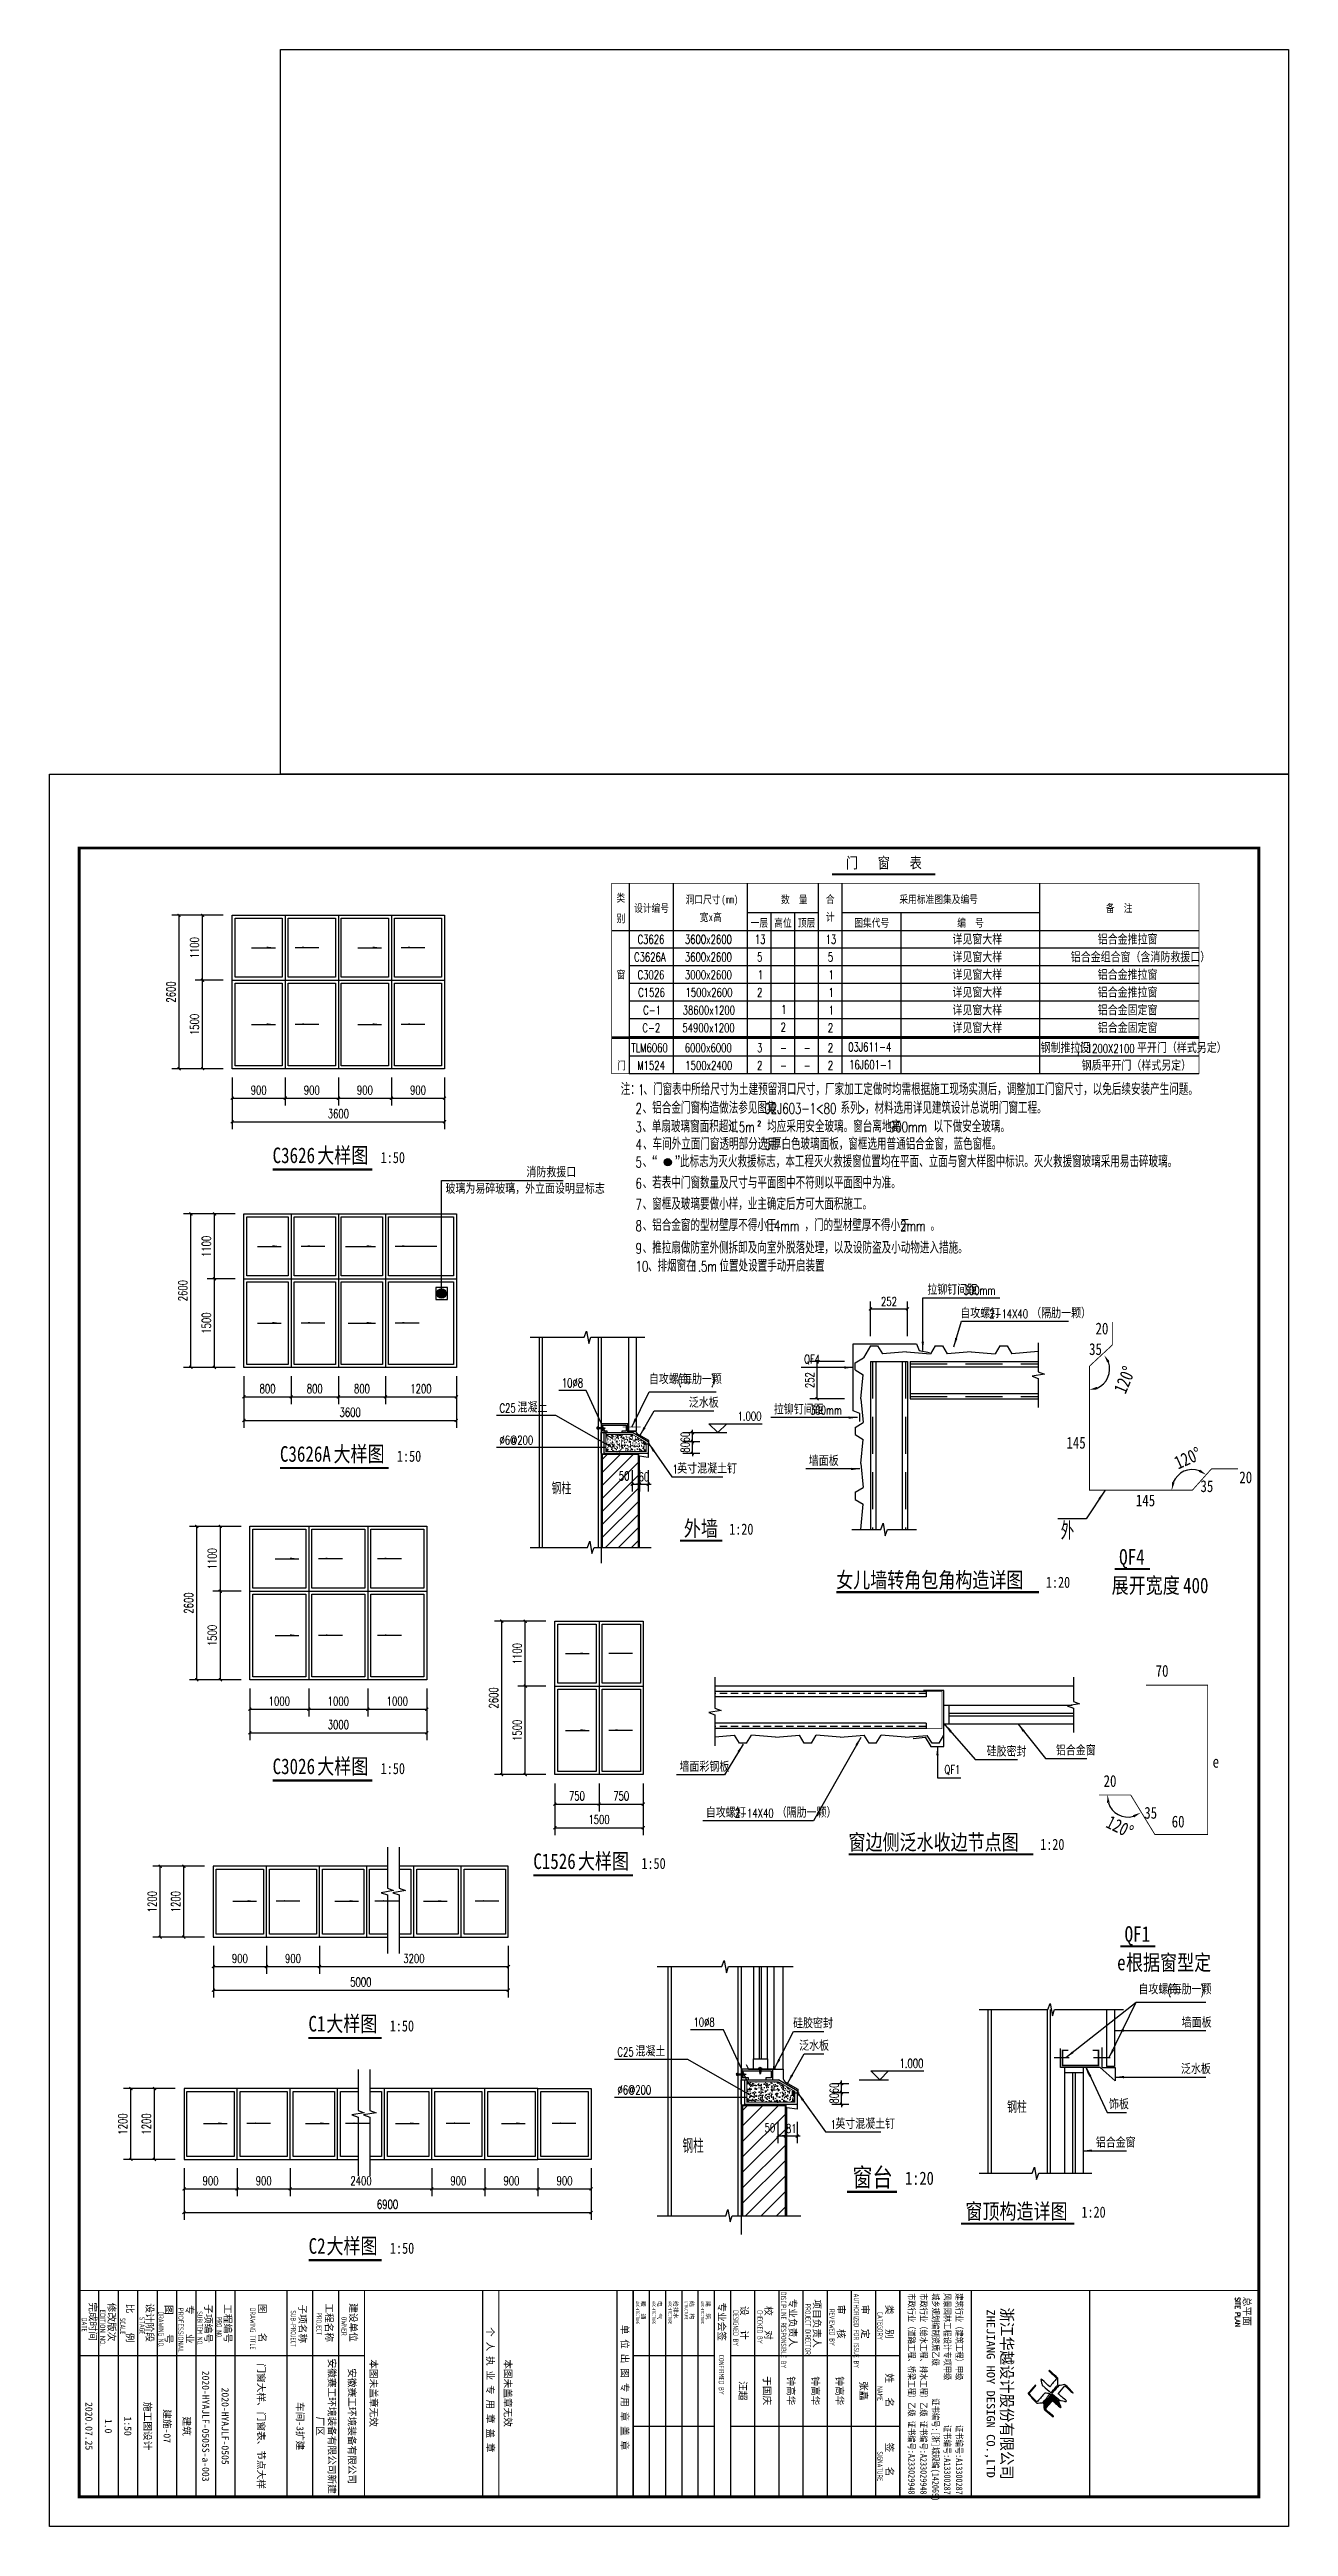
# Model space of a CAD drawing. Extents: x 1840316 to 2045362, y 17308253 to 17931430.
# Drawn here: x 2024362 to 2045362, y 17308253 to 17350237 of the extents above; entities that cross this region are included whole.
import ezdxf
from ezdxf.enums import TextEntityAlignment as Align

# ---------------------------------------------------------------- set-up
doc = ezdxf.new("R2010")
doc.units = 0
doc.header["$LTSCALE"] = 1000
doc.header["$MEASUREMENT"] = 0
doc.linetypes.add('DOTE', pattern=[2.42, 2, -0.2, 0.02, -0.2])
doc.linetypes.add('HIDDEN', pattern=[0.375, 0.25, -0.125])
doc.layers.get('Defpoints').update_dxf_attribs({"color": 250})
for name, color, linetype in [('0 - 立面线', 7, 'Continuous'), ('C型钢', 6, 'Continuous'), ('DIM_LEAD', 145, 'Continuous'), ('DIM_SYMB', 165, 'Continuous'), ('DOTE', 1, 'DOTE'), ('PUB_DIM', 161, 'Continuous'), ('PUB_TEXT', 7, 'Continuous'), ('PUB_TITLE', 4, 'Continuous'), ('PUB_WALL', 9, 'Continuous'), ('TK', 4, 'Continuous'), ('WALL', 9, 'Continuous'), ('WINDOW', 140, 'Continuous'), ('图层1', 8, 'Continuous'), ('填充', 8, 'Continuous'), ('梁柱', 3, 'Continuous'), ('立面门窗', 144, 'Continuous')]:
    doc.layers.add(name, color=color, linetype=linetype)
doc.styles.add('-宋体', font='', dxfattribs={"width": 0.8})
doc.styles.add('_TCH_DIM', font='SIMPLEX', dxfattribs={"bigfont": 'GBCBIG'})
doc.styles.add('_TCH_DIM_T3', font='SIMPLEX', dxfattribs={"width": 0.705882, "bigfont": 'GBCBIG'})
doc.styles.add('_TCH_LABEL', font='COMPLEX', dxfattribs={"bigfont": 'GBCBIG'})
doc.styles.add('HT', font='simhei.ttf', dxfattribs={"width": 0.7})
doc.styles.add('ROMANS', font='romans', dxfattribs={"width": 0.65, "height": 231.275})
doc.styles.add('TESD', font='tssdeng.shx', dxfattribs={"width": 0.8, "bigfont": '_hztxt.shx'})
doc.styles.add('TSSD_REIN', font='tssdeng.shx', dxfattribs={"width": 0.7, "bigfont": 'tssdchn.shx'})
doc.styles.add('YAYA', font='', dxfattribs={"width": 0.8, "height": 1})
doc.styles.add('图签宋体', font='', dxfattribs={"height": 300})
doc.styles.add('图签黑体', font='simhei.ttf', dxfattribs={"height": 550})
doc.styles.add('宋体', font='', dxfattribs={"width": 0.8})
doc.styles.add('黑体', font='simhei.ttf', dxfattribs={"width": 0.8})
doc.styles.get('-宋体').set_extended_font_data('SimSun')
doc.styles.get('YAYA').set_extended_font_data('SimSun')
doc.styles.get('图签宋体').set_extended_font_data('NSimSun')
doc.styles.get('宋体').set_extended_font_data('SimSun')
doc.dimstyles.new('_TCH_ARCH&&20', dxfattribs={"dimtxt": 59.5, "dimasz": 20, "dimexe": 50, "dimexo": 60, "dimgap": 20, "dimtad": 1, "dimdec": 0, "dimzin": 0, "dimdsep": 46, "dimtxsty": '_TCH_DIM_T3', "dimblk": 'ARCHTICK', "dimcen": 0.09, "dimclrt": 7, "dimazin": 2, "dimtfac": 1, "dimtdec": 0, "dimtix": 1, "dimtmove": 2, "dimatfit": 3, "dimfxl": 0, "dimtolj": 1, "dimtzin": 0, "dimarcsym": 0})
doc.dimstyles.new('_TCH_ARCH&&50', dxfattribs={"dimtxt": 148.75, "dimasz": 50, "dimexe": 125, "dimexo": 150, "dimgap": 63.125, "dimtad": 1, "dimdec": 0, "dimzin": 0, "dimdsep": 46, "dimtxsty": '_TCH_DIM_T3', "dimblk": 'ARCHTICK', "dimcen": 0.09, "dimclrt": 7, "dimazin": 2, "dimtfac": 1, "dimtdec": 0, "dimtix": 1, "dimtmove": 2, "dimatfit": 3, "dimfxl": 0, "dimtolj": 1, "dimtzin": 0, "dimarcsym": 0})

msp = doc.modelspace()

# ---------------------------------------------------------------- texts
at = {"layer": 'PUB_TEXT', "color": 4, "style": '黑体', "width": 0.8}
for s, p in [('门', (2037860.5, 17336358.2)), ('窗', (2038400.5, 17336358.2)), ('表', (2038940.6, 17336358.2))]:
    msp.add_text(s, height=187.8, dxfattribs=at).set_placement(p)
at = {"layer": 'PUB_TEXT'}
for s, height, style, width, p in [('类', 132.2, 'YAYA', 0.8, (2033969.5, 17335792)), ('洞口尺寸', 132.17, 'YAYA', 0.8, (2035143, 17335763.3)), ('(mm)', 132.17, 'YAYA', 0.8, (2035747.9, 17335763.3)), ('数', 132.2, 'YAYA', 0.8, (2036759.1, 17335763.3)), ('量', 132.2, 'YAYA', 0.8, (2037061.6, 17335763.3)), ('合', 132.2, 'YAYA', 0.8, (2037519.8, 17335767)), ('采用标准图集及编号', 132.17, 'YAYA', 0.8, (2038765.8, 17335767)), ('别', 132.2, 'YAYA', 0.8, (2033973.4, 17335442)), ('设计编号', 132.17, 'YAYA', 0.8, (2034270.3, 17335617)), ('宽', 132.2, 'YAYA', 0.8, (2035383.2, 17335463.3)), ('x', 132.2, 'YAYA', 0.8, (2035534.4, 17335463.3)), ('高', 132.2, 'YAYA', 0.8, (2035610, 17335463.3)), ('一层', 132.17, 'YAYA', 0.8, (2036246.3, 17335367)), ('高位', 132.17, 'YAYA', 0.8, (2036645.7, 17335367)), ('顶层', 132.17, 'YAYA', 0.8, (2037045.1, 17335367)), ('计', 132.2, 'YAYA', 0.8, (2037519.5, 17335467)), ('图集代号', 132.17, 'YAYA', 0.8, (2038001.5, 17335367)), ('编', 132.2, 'YAYA', 0.8, (2039746.5, 17335367)), ('号', 132.2, 'YAYA', 0.8, (2040049, 17335367)), ('备', 132.2, 'YAYA', 0.8, (2042267, 17335617)), ('注', 132.2, 'YAYA', 0.8, (2042569.5, 17335617)), ('C3626', 148.75, '_TCH_LABEL', 0.705882, (2034328.9, 17335080.1)), ('3600x2600', 148.75, '_TCH_LABEL', 0.705882, (2035131.4, 17335080.1)), ('13', 148.75, '_TCH_LABEL', 0.705882, (2036316.4, 17335080.1)), ('13', 148.75, '_TCH_LABEL', 0.705882, (2037516.4, 17335080.1)), ('窗', 132.2, 'YAYA', 0.8, (2033973.9, 17334489.2)), ('C3626A', 148.75, '_TCH_LABEL', 0.705882, (2034268.9, 17334780.1)), ('C3026', 148.75, '_TCH_LABEL', 0.705882, (2034328.9, 17334480.1)), ('3600x2600', 148.75, '_TCH_LABEL', 0.705882, (2035131.4, 17334780.1)), ('3000x2600', 148.75, '_TCH_LABEL', 0.705882, (2035131.4, 17334480.1)), ('5', 148.8, '_TCH_LABEL', 0.705882, (2036353.9, 17334780.1)), ('1', 148.8, '_TCH_LABEL', 0.705882, (2036366.4, 17334480.1)), ('5', 148.8, '_TCH_LABEL', 0.705882, (2037553.9, 17334780.1)), ('1', 148.8, '_TCH_LABEL', 0.705882, (2037566.4, 17334480.1)), ('C1526', 148.75, '_TCH_LABEL', 0.705882, (2034338.9, 17334180.1)), ('1500x2600', 148.75, '_TCH_LABEL', 0.705882, (2035141.4, 17334180.1)), ('2', 148.8, '_TCH_LABEL', 0.705882, (2036353.9, 17334180.1)), ('1', 148.8, '_TCH_LABEL', 0.705882, (2037566.4, 17334180.1)), ('C-2', 148.75, '_TCH_LABEL', 0.705882, (2034411.4, 17333580.1)), ('C-1', 148.75, '_TCH_LABEL', 0.705882, (2034423.9, 17333880.1)), ('54900x1200', 148.75, '_TCH_LABEL', 0.705882, (2035088.9, 17333580.1)), ('38600x1200', 148.75, '_TCH_LABEL', 0.705882, (2035093.9, 17333880.1)), ('2', 148.8, '_TCH_LABEL', 0.705882, (2036753.9, 17333592.6)), ('1', 148.8, '_TCH_LABEL', 0.705882, (2036766.4, 17333892.6)), ('2', 148.8, '_TCH_LABEL', 0.705882, (2037553.9, 17333580.1)), ('1', 148.8, '_TCH_LABEL', 0.705882, (2037566.4, 17333880.1)), ('TLM6060', 148.75, '_TCH_LABEL', 0.705882, (2034223.9, 17333242.6)), ('6000x6000', 148.75, '_TCH_LABEL', 0.705882, (2035128.9, 17333242.6)), ('3', 148.8, '_TCH_LABEL', 0.705882, (2036353.9, 17333242.6)), ('-', 148.8, '_TCH_LABEL', 0.705882, (2036743.9, 17333242.6)), ('-', 148.8, '_TCH_LABEL', 0.705882, (2037143.9, 17333242.6)), ('2', 148.8, '_TCH_LABEL', 0.705882, (2037553.9, 17333242.6)), ('03J611-4', 148.75, '_TCH_LABEL', 0.705882, (2037899.7, 17333255.1)), ('1200X2100', 148.75, '_TCH_LABEL', 0.705882, (2041944.3, 17333229.5)), ('门', 132.2, 'YAYA', 0.8, (2033983.4, 17332949.5)), ('M1524', 148.75, '_TCH_LABEL', 0.705882, (2034323.9, 17332942.6)), ('1500x2400', 148.75, '_TCH_LABEL', 0.705882, (2035138.9, 17332942.6)), ('2', 148.8, '_TCH_LABEL', 0.705882, (2036353.9, 17332942.6)), ('-', 148.8, '_TCH_LABEL', 0.705882, (2036743.9, 17332942.6)), ('-', 148.8, '_TCH_LABEL', 0.705882, (2037143.9, 17332942.6)), ('2', 148.8, '_TCH_LABEL', 0.705882, (2037553.9, 17332942.6)), ('16J601-1', 148.75, '_TCH_LABEL', 0.705882, (2037914.7, 17332955.1)), (',', 148.8, '_TCH_LABEL', 0.705882, (2041776.4, 17333229.5)), ('1', 178.5, '_TCH_LABEL', 0.705882, (2034337.8, 17332513.7)), ('2', 178.5, '_TCH_LABEL', 0.705882, (2034294.9, 17332198.7)), ('3', 178.5, '_TCH_LABEL', 0.705882, (2034294.9, 17331883.7)), ('1.5m', 178.5, '_TCH_LABEL', 0.705882, (2035883.4, 17331883.7)), ('2', 89.2, '_TCH_LABEL', 0.705882, (2036357.4, 17331988.7)), ('02J603-1<80', 178.5, '_TCH_LABEL', 0.705882, (2036479.1, 17332198.7)), ('>', 178.5, '_TCH_LABEL', 0.705882, (2038064, 17332198.7)), ('900mm', 178.5, '_TCH_LABEL', 0.705882, (2038589.6, 17331883.7)), ('C3626', 264.35, 'YAYA', 0.8, (2028142.7, 17331361.9)), ('大样图', 264.35, 'YAYA', 0.8, (2028898.8, 17331361.9)), ('4', 178.5, '_TCH_LABEL', 0.705882, (2034294.9, 17331586.7)), ('5', 178.5, '_TCH_LABEL', 0.705882, (2036485.1, 17331586.7)), ('1:50', 188.82, 'YAYA', 0.8, (2029974.8, 17331361.9)), ('5', 178.5, '_TCH_LABEL', 0.705882, (2034294.9, 17331289.7)), ('6', 178.5, '_TCH_LABEL', 0.705882, (2034294.9, 17330929.7)), ('7', 178.5, '_TCH_LABEL', 0.705882, (2034294.9, 17330569.7)), ('8', 178.5, '_TCH_LABEL', 0.705882, (2034294.9, 17330209.1)), ('1.4mm', 178.5, '_TCH_LABEL', 0.705882, (2036479.1, 17330209.1)), ('2mm', 178.5, '_TCH_LABEL', 0.705882, (2038779.1, 17330209.1)), ('9', 178.5, '_TCH_LABEL', 0.705882, (2034294.9, 17329828.4)), ('10', 178.5, '_TCH_LABEL', 0.705882, (2034294.9, 17329522.3)), ('1.5m', 178.5, '_TCH_LABEL', 0.705882, (2035242.1, 17329522.3)), ('大样图', 264.35, 'YAYA', 0.8, (2029174.4, 17326300)), ('C3626A', 264.35, 'YAYA', 0.8, (2028267.1, 17326300)), ('1:50', 188.82, 'YAYA', 0.8, (2030250.4, 17326300)), ('C3026', 264.35, 'YAYA', 0.8, (2028142.7, 17321005.3)), ('大样图', 264.35, 'YAYA', 0.8, (2028898.8, 17321005.3)), ('1:50', 188.82, 'YAYA', 0.8, (2029974.8, 17321005.3)), ('C1526', 264.35, 'YAYA', 0.8, (2032561.7, 17319397)), ('大样图', 264.35, 'YAYA', 0.8, (2033317.8, 17319397)), ('1:50', 188.82, 'YAYA', 0.8, (2034393.8, 17319397)), ('大样图', 264.35, 'YAYA', 0.8, (2029052.5, 17316643.1)), ('C1', 264.35, 'YAYA', 0.8, (2028750.1, 17316643.1)), ('1:50', 188.82, 'YAYA', 0.8, (2030128.5, 17316643.1)), ('C2', 264.35, 'YAYA', 0.8, (2028753.3, 17312875.3)), ('大样图', 264.35, 'YAYA', 0.8, (2029055.7, 17312875.3)), ('1:50', 188.82, 'YAYA', 0.8, (2030131.7, 17312875.3))]:
    msp.add_text(s, height=height, dxfattribs=dict(at, style=style, width=width)).set_placement(p)
for s, height, style, p in [('详见窗大样', 168.79, '_TCH_LABEL', (2039666.1, 17335067)), ('铝合金推拉窗', 168.79, '_TCH_LABEL', (2042129.6, 17335067)), ('详见窗大样', 168.79, '_TCH_LABEL', (2039666.1, 17334767)), ('详见窗大样', 168.79, '_TCH_LABEL', (2039666.1, 17334467)), ('铝合金组合窗（含消防救援口）', 168.794, '_TCH_LABEL', (2041671.9, 17334767)), ('铝合金推拉窗', 168.79, '_TCH_LABEL', (2042129.6, 17334467)), ('详见窗大样', 168.79, '_TCH_LABEL', (2039666.1, 17334167)), ('铝合金推拉窗', 168.79, '_TCH_LABEL', (2042129.6, 17334167)), ('详见窗大样', 168.79, '_TCH_LABEL', (2039666.1, 17333867)), ('详见窗大样', 168.79, '_TCH_LABEL', (2039666.1, 17333567)), ('铝合金固定窗', 168.79, '_TCH_LABEL', (2042129.6, 17333867)), ('铝合金固定窗', 168.79, '_TCH_LABEL', (2042129.6, 17333567)), ('钢制推拉门', 168.79, '_TCH_LABEL', (2041162.1, 17333229.5)), ('设', 168.8, '_TCH_LABEL', (2041821.4, 17333229.5)), ('平开门（样式另定）', 168.79, '_TCH_LABEL', (2042794.3, 17333229.5)), ('钢质平开门（样式另定）', 168.794, '_TCH_LABEL', (2041855.3, 17332929.5)), ('注：', 202.55, '_TCH_LABEL', (2034042.9, 17332513.7)), ('、门窗表中所给尺寸为土建预留洞口尺寸，厂家加工定做时均需根据施工现场实测后，调整加工门窗尺寸，以免后续安装产生问题。', 202.553, '_TCH_LABEL', (2034427.8, 17332513.7)), ('、单扇玻璃窗面积超过', 202.55, '_TCH_LABEL', (2034408.9, 17331883.7)), ('、铝合金门窗构造做法参见图集', 202.553, '_TCH_LABEL', (2034414.9, 17332198.7)), ('均应采用安全玻璃。窗台离地高', 202.553, '_TCH_LABEL', (2036525.4, 17331883.7)), ('系列', 202.55, '_TCH_LABEL', (2037769.1, 17332198.7)), ('，材料选用详见建筑设计总说明门窗工程。', 202.553, '_TCH_LABEL', (2038184, 17332198.7)), ('以下做安全玻璃。', 202.55, '_TCH_LABEL', (2039345.6, 17331883.7)), ('、车间外立面门窗透明部分选用', 202.553, '_TCH_LABEL', (2034420.9, 17331586.7)), ('厚白色玻璃面板，窗框选用普通铝合金窗，蓝色窗框。', 202.553, '_TCH_LABEL', (2036605.1, 17331586.7)), ('消防救援口', 168.79, '_TCH_DIM', (2032444.6, 17331122.1)), ('、“', 202.55, '_TCH_LABEL', (2034414.9, 17331289.7)), ('”此标志为灭火救援标志，本工程灭火救援窗位置均在平面、立面与窗大样图中标识。灭火救援窗玻璃采用易击碎玻璃。', 202.553, '_TCH_LABEL', (2034961.8, 17331289.7)), ('玻璃为易碎玻璃，外立面设明显标志', 168.794, '_TCH_DIM', (2031072.6, 17330842.1)), ('、若表中门窗数量及尺寸与平面图中不符则以平面图中为准。', 202.553, '_TCH_LABEL', (2034414.9, 17330929.7)), ('、窗框及玻璃要做小样，业主确定后方可大面积施工。', 202.553, '_TCH_LABEL', (2034414.9, 17330569.7)), ('、铝合金窗的型材壁厚不得小于', 202.553, '_TCH_LABEL', (2034414.9, 17330209.1)), ('，门的型材壁厚不得小于', 202.553, '_TCH_LABEL', (2037157.1, 17330209.1)), ('、推拉扇做防室外侧拆卸及向室外脱落处理，以及设防盗及小动物进入措施。', 202.553, '_TCH_LABEL', (2034414.9, 17329828.4)), ('。', 202.6, '_TCH_LABEL', (2039295.1, 17330209.1)), ('、排烟窗在', 202.55, '_TCH_LABEL', (2034504.9, 17329522.3)), ('位置处设置手动开启装置', 202.553, '_TCH_LABEL', (2035716.1, 17329522.3))]:
    msp.add_text(s, height=height, dxfattribs=dict(at, style=style)).set_placement(p)

# ---------------------------------------------------------------- blocks, each defined once
blk = doc.blocks.new('*X10')
at = {"color": 0}
for p, q in [((-66, 1315.875), (-66, 1315.875)), ((-66, 1315.75), (-66, 1315.75)), ((-66, 1315.625), (-66, 1315.625)), ((-66, 1315.5), (-66, 1315.5)), ((-66, 1315.375), (-66, 1315.375)), ((-66, 1315.25), (-66, 1315.25)), ((-66, 1315.125), (-66, 1315.125)), ((-66, 1315), (-66, 1315)), ((-66, 1314.875), (-66, 1314.875)), ((-66, 1314.75), (-66, 1314.75)), ((-66, 1314.625), (-66, 1314.625)), ((-66, 1314.5), (-66, 1314.5)), ((-66, 1314.375), (-66, 1314.375)), ((-66, 1314.25), (-66, 1314.25)), ((-66, 1314.125), (-66, 1314.125)), ((-66, 1314), (-66, 1314)), ((-66, 1313.875), (-66, 1313.875)), ((-66, 1313.75), (-66, 1313.75)), ((-66, 1313.625), (-66, 1313.625)), ((-66, 1313.5), (-66, 1313.5)), ((-66, 1313.375), (-66, 1313.375)), ((-66, 1313.25), (-66, 1313.25)), ((-66, 1313.125), (-66, 1313.125)), ((-66, 1313), (-66, 1313)), ((-66, 1312.875), (-66, 1312.875)), ((-66, 1312.75), (-66, 1312.75)), ((-66, 1312.625), (-66, 1312.625)), ((-66, 1312.5), (-66, 1312.5)), ((-66, 1312.375), (-66, 1312.375)), ((-66, 1312.25), (-66, 1312.25)), ((-66, 1312.125), (-66, 1312.125)), ((-66, 1312), (-66, 1312)), ((-66, 1311.875), (-66, 1311.875)), ((-66, 1311.75), (-66, 1311.75)), ((-66, 1311.625), (-66, 1311.625)), ((-66, 1311.5), (-66, 1311.5)), ((-66, 1311.375), (-66, 1311.375)), ((-66, 1311.25), (-66, 1311.25)), ((-66, 1311.125), (-66, 1311.125)), ((-66, 1311), (-66, 1311)), ((-66, 1310.875), (-66, 1310.875)), ((-66, 1310.75), (-66, 1310.75)), ((-66, 1310.625), (-66, 1310.625)), ((-66, 1310.5), (-66, 1310.5)), ((-66, 1310.375), (-66, 1310.375)), ((-66, 1310.25), (-66, 1310.25)), ((-66, 1310.125), (-66, 1310.125)), ((-66, 1310), (-66, 1310)), ((-65.96875, 1315.8125), (-65.96875, 1315.8125)), ((-65.96875, 1315.6875), (-65.96875, 1315.6875)), ((-65.96875, 1315.5625), (-65.96875, 1315.5625)), ((-65.96875, 1315.4375), (-65.96875, 1315.4375)), ((-65.96875, 1315.3125), (-65.96875, 1315.3125)), ((-65.96875, 1315.1875), (-65.96875, 1315.1875)), ((-65.96875, 1315.0625), (-65.96875, 1315.0625)), ((-65.96875, 1314.9375), (-65.96875, 1314.9375)), ((-65.96875, 1314.8125), (-65.96875, 1314.8125)), ((-65.96875, 1314.6875), (-65.96875, 1314.6875)), ((-65.96875, 1314.5625), (-65.96875, 1314.5625)), ((-65.96875, 1314.4375), (-65.96875, 1314.4375)), ((-65.96875, 1314.3125), (-65.96875, 1314.3125)), ((-65.96875, 1314.1875), (-65.96875, 1314.1875)), ((-65.96875, 1314.0625), (-65.96875, 1314.0625)), ((-65.96875, 1313.9375), (-65.96875, 1313.9375)), ((-65.96875, 1313.8125), (-65.96875, 1313.8125)), ((-65.96875, 1313.6875), (-65.96875, 1313.6875)), ((-65.96875, 1313.5625), (-65.96875, 1313.5625)), ((-65.96875, 1313.4375), (-65.96875, 1313.4375)), ((-65.96875, 1313.3125), (-65.96875, 1313.3125)), ((-65.96875, 1313.1875), (-65.96875, 1313.1875)), ((-65.96875, 1313.0625), (-65.96875, 1313.0625)), ((-65.96875, 1312.9375), (-65.96875, 1312.9375)), ((-65.96875, 1312.8125), (-65.96875, 1312.8125)), ((-65.96875, 1312.6875), (-65.96875, 1312.6875)), ((-65.96875, 1312.5625), (-65.96875, 1312.5625)), ((-65.96875, 1312.4375), (-65.96875, 1312.4375)), ((-65.96875, 1312.3125), (-65.96875, 1312.3125)), ((-65.96875, 1312.1875), (-65.96875, 1312.1875)), ((-65.96875, 1312.0625), (-65.96875, 1312.0625)), ((-65.96875, 1311.9375), (-65.96875, 1311.9375)), ((-65.96875, 1311.8125), (-65.96875, 1311.8125)), ((-65.96875, 1311.6875), (-65.96875, 1311.6875)), ((-65.96875, 1311.5625), (-65.96875, 1311.5625)), ((-65.96875, 1311.4375), (-65.96875, 1311.4375)), ((-65.96875, 1311.3125), (-65.96875, 1311.3125)), ((-65.96875, 1311.1875), (-65.96875, 1311.1875)), ((-65.96875, 1311.0625), (-65.96875, 1311.0625)), ((-65.96875, 1310.9375), (-65.96875, 1310.9375)), ((-65.96875, 1310.8125), (-65.96875, 1310.8125)), ((-65.96875, 1310.6875), (-65.96875, 1310.6875)), ((-65.96875, 1310.5625), (-65.96875, 1310.5625)), ((-65.96875, 1310.4375), (-65.96875, 1310.4375)), ((-65.96875, 1310.3125), (-65.96875, 1310.3125)), ((-65.96875, 1310.1875), (-65.96875, 1310.1875)), ((-65.96875, 1310.0625), (-65.96875, 1310.0625)), ((-65.96875, 1309.9375), (-65.96875, 1309.9375)), ((-65.9375, 1315.875), (-65.9375, 1315.875)), ((-65.9375, 1315.75), (-65.9375, 1315.75)), ((-65.9375, 1315.625), (-65.9375, 1315.625)), ((-65.9375, 1315.5), (-65.9375, 1315.5)), ((-65.9375, 1315.375), (-65.9375, 1315.375)), ((-65.9375, 1315.25), (-65.9375, 1315.25)), ((-65.9375, 1315.125), (-65.9375, 1315.125)), ((-65.9375, 1315), (-65.9375, 1315)), ((-65.9375, 1314.875), (-65.9375, 1314.875)), ((-65.9375, 1314.75), (-65.9375, 1314.75)), ((-65.9375, 1314.625), (-65.9375, 1314.625)), ((-65.9375, 1314.5), (-65.9375, 1314.5)), ((-65.9375, 1314.375), (-65.9375, 1314.375)), ((-65.9375, 1314.25), (-65.9375, 1314.25)), ((-65.9375, 1314.125), (-65.9375, 1314.125)), ((-65.9375, 1314), (-65.9375, 1314)), ((-65.9375, 1313.875), (-65.9375, 1313.875)), ((-65.9375, 1313.75), (-65.9375, 1313.75)), ((-65.9375, 1313.625), (-65.9375, 1313.625)), ((-65.9375, 1313.5), (-65.9375, 1313.5)), ((-65.9375, 1313.375), (-65.9375, 1313.375)), ((-65.9375, 1313.25), (-65.9375, 1313.25)), ((-65.9375, 1313.125), (-65.9375, 1313.125)), ((-65.9375, 1313), (-65.9375, 1313)), ((-65.9375, 1312.875), (-65.9375, 1312.875)), ((-65.9375, 1312.75), (-65.9375, 1312.75)), ((-65.9375, 1312.625), (-65.9375, 1312.625)), ((-65.9375, 1312.5), (-65.9375, 1312.5)), ((-65.9375, 1312.375), (-65.9375, 1312.375)), ((-65.9375, 1312.25), (-65.9375, 1312.25)), ((-65.9375, 1312.125), (-65.9375, 1312.125)), ((-65.9375, 1312), (-65.9375, 1312)), ((-65.9375, 1311.875), (-65.9375, 1311.875)), ((-65.9375, 1311.75), (-65.9375, 1311.75)), ((-65.9375, 1311.625), (-65.9375, 1311.625)), ((-65.9375, 1311.5), (-65.9375, 1311.5)), ((-65.9375, 1311.375), (-65.9375, 1311.375)), ((-65.9375, 1311.25), (-65.9375, 1311.25)), ((-65.9375, 1311.125), (-65.9375, 1311.125)), ((-65.9375, 1311), (-65.9375, 1311)), ((-65.9375, 1310.875), (-65.9375, 1310.875)), ((-65.9375, 1310.75), (-65.9375, 1310.75)), ((-65.9375, 1310.625), (-65.9375, 1310.625)), ((-65.9375, 1310.5), (-65.9375, 1310.5)), ((-65.9375, 1310.375), (-65.9375, 1310.375)), ((-65.9375, 1310.25), (-65.9375, 1310.25)), ((-65.9375, 1310.125), (-65.9375, 1310.125)), ((-65.9375, 1310), (-65.9375, 1310)), ((-65.90625, 1315.8125), (-65.90625, 1315.8125)), ((-65.90625, 1315.6875), (-65.90625, 1315.6875)), ((-65.90625, 1315.5625), (-65.90625, 1315.5625)), ((-65.90625, 1315.4375), (-65.90625, 1315.4375)), ((-65.90625, 1315.3125), (-65.90625, 1315.3125)), ((-65.90625, 1315.1875), (-65.90625, 1315.1875)), ((-65.90625, 1315.0625), (-65.90625, 1315.0625)), ((-65.90625, 1314.9375), (-65.90625, 1314.9375)), ((-65.90625, 1314.8125), (-65.90625, 1314.8125)), ((-65.90625, 1314.6875), (-65.90625, 1314.6875)), ((-65.90625, 1314.5625), (-65.90625, 1314.5625)), ((-65.90625, 1314.4375), (-65.90625, 1314.4375)), ((-65.90625, 1314.3125), (-65.90625, 1314.3125)), ((-65.90625, 1314.1875), (-65.90625, 1314.1875)), ((-65.90625, 1314.0625), (-65.90625, 1314.0625)), ((-65.90625, 1313.9375), (-65.90625, 1313.9375)), ((-65.90625, 1313.8125), (-65.90625, 1313.8125)), ((-65.90625, 1313.6875), (-65.90625, 1313.6875)), ((-65.90625, 1313.5625), (-65.90625, 1313.5625)), ((-65.90625, 1313.4375), (-65.90625, 1313.4375)), ((-65.90625, 1313.3125), (-65.90625, 1313.3125)), ((-65.90625, 1313.1875), (-65.90625, 1313.1875)), ((-65.90625, 1313.0625), (-65.90625, 1313.0625)), ((-65.90625, 1312.9375), (-65.90625, 1312.9375)), ((-65.90625, 1312.8125), (-65.90625, 1312.8125)), ((-65.90625, 1312.6875), (-65.90625, 1312.6875)), ((-65.90625, 1312.5625), (-65.90625, 1312.5625)), ((-65.90625, 1312.4375), (-65.90625, 1312.4375)), ((-65.90625, 1312.3125), (-65.90625, 1312.3125)), ((-65.90625, 1312.1875), (-65.90625, 1312.1875)), ((-65.90625, 1312.0625), (-65.90625, 1312.0625)), ((-65.90625, 1311.9375), (-65.90625, 1311.9375)), ((-65.90625, 1311.8125), (-65.90625, 1311.8125)), ((-65.90625, 1311.6875), (-65.90625, 1311.6875)), ((-65.90625, 1311.5625), (-65.90625, 1311.5625)), ((-65.90625, 1311.4375), (-65.90625, 1311.4375)), ((-65.90625, 1311.3125), (-65.90625, 1311.3125)), ((-65.90625, 1311.1875), (-65.90625, 1311.1875)), ((-65.90625, 1311.0625), (-65.90625, 1311.0625)), ((-65.90625, 1310.9375), (-65.90625, 1310.9375)), ((-65.90625, 1310.8125), (-65.90625, 1310.8125)), ((-65.90625, 1310.6875), (-65.90625, 1310.6875)), ((-65.90625, 1310.5625), (-65.90625, 1310.5625)), ((-65.90625, 1310.4375), (-65.90625, 1310.4375)), ((-65.90625, 1310.3125), (-65.90625, 1310.3125)), ((-65.90625, 1310.1875), (-65.90625, 1310.1875)), ((-65.90625, 1310.0625), (-65.90625, 1310.0625)), ((-65.90625, 1309.9375), (-65.90625, 1309.9375)), ((-65.875, 1315.875), (-65.875, 1315.875)), ((-65.875, 1315.75), (-65.875, 1315.75)), ((-65.875, 1315.625), (-65.875, 1315.625)), ((-65.875, 1315.5), (-65.875, 1315.5)), ((-65.875, 1315.375), (-65.875, 1315.375)), ((-65.875, 1315.25), (-65.875, 1315.25)), ((-65.875, 1315.125), (-65.875, 1315.125)), ((-65.875, 1315), (-65.875, 1315)), ((-65.875, 1314.875), (-65.875, 1314.875)), ((-65.875, 1314.75), (-65.875, 1314.75)), ((-65.875, 1314.625), (-65.875, 1314.625)), ((-65.875, 1314.5), (-65.875, 1314.5)), ((-65.875, 1314.375), (-65.875, 1314.375)), ((-65.875, 1314.25), (-65.875, 1314.25)), ((-65.875, 1314.125), (-65.875, 1314.125)), ((-65.875, 1314), (-65.875, 1314)), ((-65.875, 1313.875), (-65.875, 1313.875)), ((-65.875, 1313.75), (-65.875, 1313.75)), ((-65.875, 1313.625), (-65.875, 1313.625)), ((-65.875, 1313.5), (-65.875, 1313.5)), ((-65.875, 1313.375), (-65.875, 1313.375)), ((-65.875, 1313.25), (-65.875, 1313.25)), ((-65.875, 1313.125), (-65.875, 1313.125)), ((-65.875, 1313), (-65.875, 1313)), ((-65.875, 1312.875), (-65.875, 1312.875)), ((-65.875, 1312.75), (-65.875, 1312.75)), ((-65.875, 1312.625), (-65.875, 1312.625)), ((-65.875, 1312.5), (-65.875, 1312.5)), ((-65.875, 1312.375), (-65.875, 1312.375)), ((-65.875, 1312.25), (-65.875, 1312.25)), ((-65.875, 1312.125), (-65.875, 1312.125)), ((-65.875, 1312), (-65.875, 1312)), ((-65.875, 1311.875), (-65.875, 1311.875)), ((-65.875, 1311.75), (-65.875, 1311.75)), ((-65.875, 1311.625), (-65.875, 1311.625)), ((-65.875, 1311.5), (-65.875, 1311.5)), ((-65.875, 1311.375), (-65.875, 1311.375)), ((-65.875, 1311.25), (-65.875, 1311.25)), ((-65.875, 1311.125), (-65.875, 1311.125)), ((-65.875, 1311), (-65.875, 1311)), ((-65.875, 1310.875), (-65.875, 1310.875)), ((-65.875, 1310.75), (-65.875, 1310.75)), ((-65.875, 1310.625), (-65.875, 1310.625)), ((-65.875, 1310.5), (-65.875, 1310.5)), ((-65.875, 1310.375), (-65.875, 1310.375)), ((-65.875, 1310.25), (-65.875, 1310.25)), ((-65.875, 1310.125), (-65.875, 1310.125)), ((-65.875, 1310), (-65.875, 1310)), ((-65.84375, 1315.8125), (-65.84375, 1315.8125)), ((-65.84375, 1315.6875), (-65.84375, 1315.6875)), ((-65.84375, 1315.5625), (-65.84375, 1315.5625)), ((-65.84375, 1315.4375), (-65.84375, 1315.4375)), ((-65.84375, 1315.3125), (-65.84375, 1315.3125)), ((-65.84375, 1315.1875), (-65.84375, 1315.1875)), ((-65.84375, 1315.0625), (-65.84375, 1315.0625)), ((-65.84375, 1314.9375), (-65.84375, 1314.9375)), ((-65.84375, 1314.8125), (-65.84375, 1314.8125)), ((-65.84375, 1314.6875), (-65.84375, 1314.6875)), ((-65.84375, 1314.5625), (-65.84375, 1314.5625)), ((-65.84375, 1314.4375), (-65.84375, 1314.4375)), ((-65.84375, 1314.3125), (-65.84375, 1314.3125)), ((-65.84375, 1314.1875), (-65.84375, 1314.1875)), ((-65.84375, 1314.0625), (-65.84375, 1314.0625)), ((-65.84375, 1313.9375), (-65.84375, 1313.9375)), ((-65.84375, 1313.8125), (-65.84375, 1313.8125)), ((-65.84375, 1313.6875), (-65.84375, 1313.6875)), ((-65.84375, 1313.5625), (-65.84375, 1313.5625)), ((-65.84375, 1313.4375), (-65.84375, 1313.4375)), ((-65.84375, 1313.3125), (-65.84375, 1313.3125)), ((-65.84375, 1313.1875), (-65.84375, 1313.1875)), ((-65.84375, 1313.0625), (-65.84375, 1313.0625)), ((-65.84375, 1312.9375), (-65.84375, 1312.9375)), ((-65.84375, 1312.8125), (-65.84375, 1312.8125)), ((-65.84375, 1312.6875), (-65.84375, 1312.6875)), ((-65.84375, 1312.5625), (-65.84375, 1312.5625)), ((-65.84375, 1312.4375), (-65.84375, 1312.4375)), ((-65.84375, 1312.3125), (-65.84375, 1312.3125)), ((-65.84375, 1312.1875), (-65.84375, 1312.1875)), ((-65.84375, 1312.0625), (-65.84375, 1312.0625)), ((-65.84375, 1311.9375), (-65.84375, 1311.9375)), ((-65.84375, 1311.8125), (-65.84375, 1311.8125)), ((-65.84375, 1311.6875), (-65.84375, 1311.6875)), ((-65.84375, 1311.5625), (-65.84375, 1311.5625)), ((-65.84375, 1311.4375), (-65.84375, 1311.4375)), ((-65.84375, 1311.3125), (-65.84375, 1311.3125)), ((-65.84375, 1311.1875), (-65.84375, 1311.1875)), ((-65.84375, 1311.0625), (-65.84375, 1311.0625)), ((-65.84375, 1310.9375), (-65.84375, 1310.9375)), ((-65.84375, 1310.8125), (-65.84375, 1310.8125)), ((-65.84375, 1310.6875), (-65.84375, 1310.6875)), ((-65.84375, 1310.5625), (-65.84375, 1310.5625)), ((-65.84375, 1310.4375), (-65.84375, 1310.4375)), ((-65.84375, 1310.3125), (-65.84375, 1310.3125)), ((-65.84375, 1310.1875), (-65.84375, 1310.1875)), ((-65.84375, 1310.0625), (-65.84375, 1310.0625)), ((-65.8125, 1315.875), (-65.8125, 1315.875)), ((-65.8125, 1315.75), (-65.8125, 1315.75)), ((-65.8125, 1315.625), (-65.8125, 1315.625)), ((-65.8125, 1315.5), (-65.8125, 1315.5)), ((-65.8125, 1315.375), (-65.8125, 1315.375)), ((-65.8125, 1315.25), (-65.8125, 1315.25)), ((-65.8125, 1315.125), (-65.8125, 1315.125)), ((-65.8125, 1315), (-65.8125, 1315)), ((-65.8125, 1314.875), (-65.8125, 1314.875)), ((-65.8125, 1314.75), (-65.8125, 1314.75)), ((-65.8125, 1314.625), (-65.8125, 1314.625)), ((-65.8125, 1314.5), (-65.8125, 1314.5)), ((-65.8125, 1314.375), (-65.8125, 1314.375)), ((-65.8125, 1314.25), (-65.8125, 1314.25)), ((-65.8125, 1314.125), (-65.8125, 1314.125)), ((-65.8125, 1314), (-65.8125, 1314)), ((-65.8125, 1313.875), (-65.8125, 1313.875)), ((-65.8125, 1313.75), (-65.8125, 1313.75)), ((-65.8125, 1313.625), (-65.8125, 1313.625)), ((-65.8125, 1313.5), (-65.8125, 1313.5)), ((-65.8125, 1313.375), (-65.8125, 1313.375)), ((-65.8125, 1313.25), (-65.8125, 1313.25)), ((-65.8125, 1313.125), (-65.8125, 1313.125)), ((-65.8125, 1313), (-65.8125, 1313)), ((-65.8125, 1312.875), (-65.8125, 1312.875)), ((-65.8125, 1312.75), (-65.8125, 1312.75)), ((-65.8125, 1312.625), (-65.8125, 1312.625)), ((-65.8125, 1312.5), (-65.8125, 1312.5)), ((-65.8125, 1312.375), (-65.8125, 1312.375)), ((-65.8125, 1312.25), (-65.8125, 1312.25)), ((-65.8125, 1312.125), (-65.8125, 1312.125)), ((-65.8125, 1312), (-65.8125, 1312)), ((-65.8125, 1311.875), (-65.8125, 1311.875)), ((-65.8125, 1311.75), (-65.8125, 1311.75)), ((-65.8125, 1311.625), (-65.8125, 1311.625)), ((-65.8125, 1311.5), (-65.8125, 1311.5)), ((-65.8125, 1311.375), (-65.8125, 1311.375)), ((-65.8125, 1311.25), (-65.8125, 1311.25)), ((-65.8125, 1311.125), (-65.8125, 1311.125)), ((-65.8125, 1311), (-65.8125, 1311)), ((-65.8125, 1310.875), (-65.8125, 1310.875)), ((-65.8125, 1310.75), (-65.8125, 1310.75)), ((-65.8125, 1310.625), (-65.8125, 1310.625)), ((-65.8125, 1310.5), (-65.8125, 1310.5)), ((-65.8125, 1310.375), (-65.8125, 1310.375)), ((-65.8125, 1310.25), (-65.8125, 1310.25)), ((-65.8125, 1310.125), (-65.8125, 1310.125)), ((-65.8125, 1310), (-65.8125, 1310)), ((-65.78125, 1315.8125), (-65.78125, 1315.8125)), ((-65.78125, 1315.6875), (-65.78125, 1315.6875)), ((-65.78125, 1315.5625), (-65.78125, 1315.5625)), ((-65.78125, 1315.4375), (-65.78125, 1315.4375)), ((-65.78125, 1315.3125), (-65.78125, 1315.3125)), ((-65.78125, 1315.1875), (-65.78125, 1315.1875)), ((-65.78125, 1315.0625), (-65.78125, 1315.0625)), ((-65.78125, 1314.9375), (-65.78125, 1314.9375)), ((-65.78125, 1314.8125), (-65.78125, 1314.8125)), ((-65.78125, 1314.6875), (-65.78125, 1314.6875)), ((-65.78125, 1314.5625), (-65.78125, 1314.5625)), ((-65.78125, 1314.4375), (-65.78125, 1314.4375)), ((-65.78125, 1314.3125), (-65.78125, 1314.3125)), ((-65.78125, 1314.1875), (-65.78125, 1314.1875)), ((-65.78125, 1314.0625), (-65.78125, 1314.0625)), ((-65.78125, 1313.9375), (-65.78125, 1313.9375)), ((-65.78125, 1313.8125), (-65.78125, 1313.8125)), ((-65.78125, 1313.6875), (-65.78125, 1313.6875)), ((-65.78125, 1313.5625), (-65.78125, 1313.5625)), ((-65.78125, 1313.4375), (-65.78125, 1313.4375)), ((-65.78125, 1313.3125), (-65.78125, 1313.3125)), ((-65.78125, 1313.1875), (-65.78125, 1313.1875)), ((-65.78125, 1313.0625), (-65.78125, 1313.0625)), ((-65.78125, 1312.9375), (-65.78125, 1312.9375)), ((-65.78125, 1312.8125), (-65.78125, 1312.8125)), ((-65.78125, 1312.6875), (-65.78125, 1312.6875)), ((-65.78125, 1312.5625), (-65.78125, 1312.5625)), ((-65.78125, 1312.4375), (-65.78125, 1312.4375)), ((-65.78125, 1312.3125), (-65.78125, 1312.3125)), ((-65.78125, 1312.1875), (-65.78125, 1312.1875)), ((-65.78125, 1312.0625), (-65.78125, 1312.0625)), ((-65.78125, 1311.9375), (-65.78125, 1311.9375)), ((-65.78125, 1311.8125), (-65.78125, 1311.8125)), ((-65.78125, 1311.6875), (-65.78125, 1311.6875)), ((-65.78125, 1311.5625), (-65.78125, 1311.5625)), ((-65.78125, 1311.4375), (-65.78125, 1311.4375)), ((-65.78125, 1311.3125), (-65.78125, 1311.3125)), ((-65.78125, 1311.1875), (-65.78125, 1311.1875)), ((-65.78125, 1311.0625), (-65.78125, 1311.0625)), ((-65.78125, 1310.9375), (-65.78125, 1310.9375)), ((-65.78125, 1310.8125), (-65.78125, 1310.8125)), ((-65.78125, 1310.6875), (-65.78125, 1310.6875)), ((-65.78125, 1310.5625), (-65.78125, 1310.5625)), ((-65.78125, 1310.4375), (-65.78125, 1310.4375)), ((-65.78125, 1310.3125), (-65.78125, 1310.3125)), ((-65.78125, 1310.1875), (-65.78125, 1310.1875)), ((-65.78125, 1310.0625), (-65.78125, 1310.0625)), ((-65.75, 1315.875), (-65.75, 1315.875)), ((-65.75, 1315.75), (-65.75, 1315.75)), ((-65.75, 1315.625), (-65.75, 1315.625)), ((-65.75, 1315.5), (-65.75, 1315.5)), ((-65.75, 1315.375), (-65.75, 1315.375)), ((-65.75, 1315.25), (-65.75, 1315.25)), ((-65.75, 1315.125), (-65.75, 1315.125)), ((-65.75, 1315), (-65.75, 1315)), ((-65.75, 1314.875), (-65.75, 1314.875)), ((-65.75, 1314.75), (-65.75, 1314.75)), ((-65.75, 1314.625), (-65.75, 1314.625)), ((-65.75, 1314.5), (-65.75, 1314.5)), ((-65.75, 1314.375), (-65.75, 1314.375)), ((-65.75, 1314.25), (-65.75, 1314.25)), ((-65.75, 1314.125), (-65.75, 1314.125)), ((-65.75, 1314), (-65.75, 1314)), ((-65.75, 1313.875), (-65.75, 1313.875)), ((-65.75, 1313.75), (-65.75, 1313.75)), ((-65.75, 1313.625), (-65.75, 1313.625)), ((-65.75, 1313.5), (-65.75, 1313.5)), ((-65.75, 1313.375), (-65.75, 1313.375)), ((-65.75, 1313.25), (-65.75, 1313.25)), ((-65.75, 1313.125), (-65.75, 1313.125)), ((-65.75, 1313), (-65.75, 1313)), ((-65.75, 1312.875), (-65.75, 1312.875)), ((-65.75, 1312.75), (-65.75, 1312.75)), ((-65.75, 1312.625), (-65.75, 1312.625)), ((-65.75, 1312.5), (-65.75, 1312.5)), ((-65.75, 1312.375), (-65.75, 1312.375)), ((-65.75, 1312.25), (-65.75, 1312.25)), ((-65.75, 1312.125), (-65.75, 1312.125)), ((-65.75, 1312), (-65.75, 1312)), ((-65.75, 1311.875), (-65.75, 1311.875)), ((-65.75, 1311.75), (-65.75, 1311.75)), ((-65.75, 1311.625), (-65.75, 1311.625)), ((-65.75, 1311.5), (-65.75, 1311.5)), ((-65.75, 1311.375), (-65.75, 1311.375)), ((-65.75, 1311.25), (-65.75, 1311.25)), ((-65.75, 1311.125), (-65.75, 1311.125)), ((-65.75, 1311), (-65.75, 1311)), ((-65.75, 1310.875), (-65.75, 1310.875)), ((-65.75, 1310.75), (-65.75, 1310.75)), ((-65.75, 1310.625), (-65.75, 1310.625)), ((-65.75, 1310.5), (-65.75, 1310.5)), ((-65.75, 1310.375), (-65.75, 1310.375)), ((-65.75, 1310.25), (-65.75, 1310.25)), ((-65.75, 1310.125), (-65.75, 1310.125)), ((-65.75, 1310), (-65.75, 1310)), ((-65.71875, 1315.8125), (-65.71875, 1315.8125)), ((-65.71875, 1315.6875), (-65.71875, 1315.6875)), ((-65.71875, 1315.5625), (-65.71875, 1315.5625)), ((-65.71875, 1315.4375), (-65.71875, 1315.4375)), ((-65.71875, 1315.3125), (-65.71875, 1315.3125)), ((-65.71875, 1315.1875), (-65.71875, 1315.1875)), ((-65.71875, 1315.0625), (-65.71875, 1315.0625)), ((-65.71875, 1314.9375), (-65.71875, 1314.9375)), ((-65.71875, 1314.8125), (-65.71875, 1314.8125)), ((-65.71875, 1314.6875), (-65.71875, 1314.6875)), ((-65.71875, 1314.5625), (-65.71875, 1314.5625)), ((-65.71875, 1314.4375), (-65.71875, 1314.4375)), ((-65.71875, 1314.3125), (-65.71875, 1314.3125)), ((-65.71875, 1314.1875), (-65.71875, 1314.1875)), ((-65.71875, 1314.0625), (-65.71875, 1314.0625)), ((-65.71875, 1313.9375), (-65.71875, 1313.9375)), ((-65.71875, 1313.8125), (-65.71875, 1313.8125)), ((-65.71875, 1313.6875), (-65.71875, 1313.6875)), ((-65.71875, 1313.5625), (-65.71875, 1313.5625)), ((-65.71875, 1313.4375), (-65.71875, 1313.4375)), ((-65.71875, 1313.3125), (-65.71875, 1313.3125)), ((-65.71875, 1313.1875), (-65.71875, 1313.1875)), ((-65.71875, 1313.0625), (-65.71875, 1313.0625)), ((-65.71875, 1312.9375), (-65.71875, 1312.9375)), ((-65.71875, 1312.8125), (-65.71875, 1312.8125)), ((-65.71875, 1312.6875), (-65.71875, 1312.6875)), ((-65.71875, 1312.5625), (-65.71875, 1312.5625)), ((-65.71875, 1312.4375), (-65.71875, 1312.4375)), ((-65.71875, 1312.3125), (-65.71875, 1312.3125)), ((-65.71875, 1312.1875), (-65.71875, 1312.1875)), ((-65.71875, 1312.0625), (-65.71875, 1312.0625)), ((-65.71875, 1311.9375), (-65.71875, 1311.9375)), ((-65.71875, 1311.8125), (-65.71875, 1311.8125)), ((-65.71875, 1311.6875), (-65.71875, 1311.6875)), ((-65.71875, 1311.5625), (-65.71875, 1311.5625)), ((-65.71875, 1311.4375), (-65.71875, 1311.4375)), ((-65.71875, 1311.3125), (-65.71875, 1311.3125)), ((-65.71875, 1311.1875), (-65.71875, 1311.1875)), ((-65.71875, 1311.0625), (-65.71875, 1311.0625)), ((-65.71875, 1310.9375), (-65.71875, 1310.9375)), ((-65.71875, 1310.8125), (-65.71875, 1310.8125)), ((-65.71875, 1310.6875), (-65.71875, 1310.6875)), ((-65.71875, 1310.5625), (-65.71875, 1310.5625)), ((-65.71875, 1310.4375), (-65.71875, 1310.4375)), ((-65.71875, 1310.3125), (-65.71875, 1310.3125)), ((-65.71875, 1310.1875), (-65.71875, 1310.1875)), ((-65.71875, 1310.0625), (-65.71875, 1310.0625)), ((-65.6875, 1315.875), (-65.6875, 1315.875)), ((-65.6875, 1315.75), (-65.6875, 1315.75)), ((-65.6875, 1315.625), (-65.6875, 1315.625)), ((-65.6875, 1315.5), (-65.6875, 1315.5)), ((-65.6875, 1315.375), (-65.6875, 1315.375)), ((-65.6875, 1315.25), (-65.6875, 1315.25)), ((-65.6875, 1315.125), (-65.6875, 1315.125)), ((-65.6875, 1315), (-65.6875, 1315)), ((-65.6875, 1314.875), (-65.6875, 1314.875)), ((-65.6875, 1314.75), (-65.6875, 1314.75)), ((-65.6875, 1314.625), (-65.6875, 1314.625)), ((-65.6875, 1314.5), (-65.6875, 1314.5)), ((-65.6875, 1314.375), (-65.6875, 1314.375)), ((-65.6875, 1314.25), (-65.6875, 1314.25)), ((-65.6875, 1314.125), (-65.6875, 1314.125)), ((-65.6875, 1314), (-65.6875, 1314)), ((-65.6875, 1313.875), (-65.6875, 1313.875)), ((-65.6875, 1313.75), (-65.6875, 1313.75)), ((-65.6875, 1313.625), (-65.6875, 1313.625)), ((-65.6875, 1313.5), (-65.6875, 1313.5)), ((-65.6875, 1313.375), (-65.6875, 1313.375)), ((-65.6875, 1313.25), (-65.6875, 1313.25)), ((-65.6875, 1313.125), (-65.6875, 1313.125)), ((-65.6875, 1313), (-65.6875, 1313)), ((-65.6875, 1312.875), (-65.6875, 1312.875)), ((-65.6875, 1312.75), (-65.6875, 1312.75)), ((-65.6875, 1312.625), (-65.6875, 1312.625)), ((-65.6875, 1312.5), (-65.6875, 1312.5)), ((-65.6875, 1312.375), (-65.6875, 1312.375)), ((-65.6875, 1312.25), (-65.6875, 1312.25)), ((-65.6875, 1312.125), (-65.6875, 1312.125)), ((-65.6875, 1312), (-65.6875, 1312)), ((-65.6875, 1311.875), (-65.6875, 1311.875)), ((-65.6875, 1311.75), (-65.6875, 1311.75)), ((-65.6875, 1311.625), (-65.6875, 1311.625)), ((-65.6875, 1311.5), (-65.6875, 1311.5)), ((-65.6875, 1311.375), (-65.6875, 1311.375)), ((-65.6875, 1311.25), (-65.6875, 1311.25)), ((-65.6875, 1311.125), (-65.6875, 1311.125)), ((-65.6875, 1311), (-65.6875, 1311)), ((-65.6875, 1310.875), (-65.6875, 1310.875)), ((-65.6875, 1310.75), (-65.6875, 1310.75)), ((-65.6875, 1310.625), (-65.6875, 1310.625)), ((-65.6875, 1310.5), (-65.6875, 1310.5)), ((-65.6875, 1310.375), (-65.6875, 1310.375)), ((-65.6875, 1310.25), (-65.6875, 1310.25)), ((-65.6875, 1310.125), (-65.6875, 1310.125)), ((-65.6875, 1310), (-65.6875, 1310)), ((-65.65625, 1315.8125), (-65.65625, 1315.8125)), ((-65.65625, 1315.6875), (-65.65625, 1315.6875)), ((-65.65625, 1315.5625), (-65.65625, 1315.5625)), ((-65.65625, 1315.4375), (-65.65625, 1315.4375)), ((-65.65625, 1315.3125), (-65.65625, 1315.3125)), ((-65.65625, 1315.1875), (-65.65625, 1315.1875)), ((-65.65625, 1315.0625), (-65.65625, 1315.0625)), ((-65.65625, 1314.9375), (-65.65625, 1314.9375)), ((-65.65625, 1314.8125), (-65.65625, 1314.8125)), ((-65.65625, 1314.6875), (-65.65625, 1314.6875)), ((-65.65625, 1314.5625), (-65.65625, 1314.5625)), ((-65.65625, 1314.4375), (-65.65625, 1314.4375)), ((-65.65625, 1314.3125), (-65.65625, 1314.3125)), ((-65.65625, 1314.1875), (-65.65625, 1314.1875)), ((-65.65625, 1314.0625), (-65.65625, 1314.0625)), ((-65.65625, 1313.9375), (-65.65625, 1313.9375)), ((-65.65625, 1313.8125), (-65.65625, 1313.8125)), ((-65.65625, 1313.6875), (-65.65625, 1313.6875)), ((-65.65625, 1313.5625), (-65.65625, 1313.5625)), ((-65.65625, 1313.4375), (-65.65625, 1313.4375)), ((-65.65625, 1313.3125), (-65.65625, 1313.3125)), ((-65.65625, 1313.1875), (-65.65625, 1313.1875)), ((-65.65625, 1313.0625), (-65.65625, 1313.0625)), ((-65.65625, 1312.9375), (-65.65625, 1312.9375)), ((-65.65625, 1312.8125), (-65.65625, 1312.8125)), ((-65.65625, 1312.6875), (-65.65625, 1312.6875)), ((-65.65625, 1312.5625), (-65.65625, 1312.5625)), ((-65.65625, 1312.4375), (-65.65625, 1312.4375)), ((-65.65625, 1312.3125), (-65.65625, 1312.3125)), ((-65.65625, 1312.1875), (-65.65625, 1312.1875)), ((-65.65625, 1312.0625), (-65.65625, 1312.0625)), ((-65.65625, 1311.9375), (-65.65625, 1311.9375)), ((-65.65625, 1311.8125), (-65.65625, 1311.8125)), ((-65.65625, 1311.6875), (-65.65625, 1311.6875)), ((-65.65625, 1311.5625), (-65.65625, 1311.5625)), ((-65.65625, 1311.4375), (-65.65625, 1311.4375)), ((-65.65625, 1311.3125), (-65.65625, 1311.3125)), ((-65.65625, 1311.1875), (-65.65625, 1311.1875)), ((-65.65625, 1311.0625), (-65.65625, 1311.0625)), ((-65.65625, 1310.9375), (-65.65625, 1310.9375)), ((-65.65625, 1310.8125), (-65.65625, 1310.8125)), ((-65.65625, 1310.6875), (-65.65625, 1310.6875)), ((-65.65625, 1310.5625), (-65.65625, 1310.5625)), ((-65.65625, 1310.4375), (-65.65625, 1310.4375)), ((-65.65625, 1310.3125), (-65.65625, 1310.3125)), ((-65.65625, 1310.1875), (-65.65625, 1310.1875)), ((-65.65625, 1310.0625), (-65.65625, 1310.0625)), ((-65.625, 1315.875), (-65.625, 1315.875)), ((-65.625, 1315.75), (-65.625, 1315.75)), ((-65.625, 1315.625), (-65.625, 1315.625)), ((-65.625, 1315.5), (-65.625, 1315.5)), ((-65.625, 1315.375), (-65.625, 1315.375)), ((-65.625, 1315.25), (-65.625, 1315.25)), ((-65.625, 1315.125), (-65.625, 1315.125)), ((-65.625, 1315), (-65.625, 1315)), ((-65.625, 1314.875), (-65.625, 1314.875)), ((-65.625, 1314.75), (-65.625, 1314.75)), ((-65.625, 1314.625), (-65.625, 1314.625)), ((-65.625, 1314.5), (-65.625, 1314.5)), ((-65.625, 1314.375), (-65.625, 1314.375)), ((-65.625, 1314.25), (-65.625, 1314.25)), ((-65.625, 1314.125), (-65.625, 1314.125)), ((-65.625, 1314), (-65.625, 1314)), ((-65.625, 1313.875), (-65.625, 1313.875)), ((-65.625, 1313.75), (-65.625, 1313.75)), ((-65.625, 1313.625), (-65.625, 1313.625)), ((-65.625, 1313.5), (-65.625, 1313.5)), ((-65.625, 1313.375), (-65.625, 1313.375)), ((-65.625, 1313.25), (-65.625, 1313.25)), ((-65.625, 1313.125), (-65.625, 1313.125)), ((-65.625, 1313), (-65.625, 1313)), ((-65.625, 1312.875), (-65.625, 1312.875)), ((-65.625, 1312.75), (-65.625, 1312.75)), ((-65.625, 1312.625), (-65.625, 1312.625)), ((-65.625, 1312.5), (-65.625, 1312.5)), ((-65.625, 1312.375), (-65.625, 1312.375)), ((-65.625, 1312.25), (-65.625, 1312.25)), ((-65.625, 1312.125), (-65.625, 1312.125)), ((-65.625, 1312), (-65.625, 1312)), ((-65.625, 1311.875), (-65.625, 1311.875)), ((-65.625, 1311.75), (-65.625, 1311.75)), ((-65.625, 1311.625), (-65.625, 1311.625)), ((-65.625, 1311.5), (-65.625, 1311.5)), ((-65.625, 1311.375), (-65.625, 1311.375)), ((-65.625, 1311.25), (-65.625, 1311.25)), ((-65.625, 1311.125), (-65.625, 1311.125)), ((-65.625, 1311), (-65.625, 1311)), ((-65.625, 1310.875), (-65.625, 1310.875)), ((-65.625, 1310.75), (-65.625, 1310.75)), ((-65.625, 1310.625), (-65.625, 1310.625)), ((-65.625, 1310.5), (-65.625, 1310.5)), ((-65.625, 1310.375), (-65.625, 1310.375)), ((-65.625, 1310.25), (-65.625, 1310.25)), ((-65.625, 1310.125), (-65.625, 1310.125)), ((-65.625, 1310), (-65.625, 1310)), ((-65.59375, 1315.8125), (-65.59375, 1315.8125)), ((-65.59375, 1315.6875), (-65.59375, 1315.6875)), ((-65.59375, 1315.5625), (-65.59375, 1315.5625)), ((-65.59375, 1315.4375), (-65.59375, 1315.4375)), ((-65.59375, 1315.3125), (-65.59375, 1315.3125)), ((-65.59375, 1315.1875), (-65.59375, 1315.1875)), ((-65.59375, 1315.0625), (-65.59375, 1315.0625)), ((-65.59375, 1314.9375), (-65.59375, 1314.9375)), ((-65.59375, 1314.8125), (-65.59375, 1314.8125)), ((-65.59375, 1314.6875), (-65.59375, 1314.6875)), ((-65.59375, 1314.5625), (-65.59375, 1314.5625)), ((-65.59375, 1314.4375), (-65.59375, 1314.4375)), ((-65.59375, 1314.3125), (-65.59375, 1314.3125)), ((-65.59375, 1314.1875), (-65.59375, 1314.1875)), ((-65.59375, 1314.0625), (-65.59375, 1314.0625)), ((-65.59375, 1313.9375), (-65.59375, 1313.9375)), ((-65.59375, 1313.8125), (-65.59375, 1313.8125)), ((-65.59375, 1313.6875), (-65.59375, 1313.6875)), ((-65.59375, 1313.5625), (-65.59375, 1313.5625)), ((-65.59375, 1313.4375), (-65.59375, 1313.4375)), ((-65.59375, 1313.3125), (-65.59375, 1313.3125)), ((-65.59375, 1313.1875), (-65.59375, 1313.1875)), ((-65.59375, 1313.0625), (-65.59375, 1313.0625)), ((-65.59375, 1312.9375), (-65.59375, 1312.9375)), ((-65.59375, 1312.8125), (-65.59375, 1312.8125)), ((-65.59375, 1312.6875), (-65.59375, 1312.6875)), ((-65.59375, 1312.5625), (-65.59375, 1312.5625)), ((-65.59375, 1312.4375), (-65.59375, 1312.4375)), ((-65.59375, 1312.3125), (-65.59375, 1312.3125)), ((-65.59375, 1312.1875), (-65.59375, 1312.1875)), ((-65.59375, 1312.0625), (-65.59375, 1312.0625)), ((-65.59375, 1311.9375), (-65.59375, 1311.9375)), ((-65.59375, 1311.8125), (-65.59375, 1311.8125)), ((-65.59375, 1311.6875), (-65.59375, 1311.6875)), ((-65.59375, 1311.5625), (-65.59375, 1311.5625)), ((-65.59375, 1311.4375), (-65.59375, 1311.4375)), ((-65.59375, 1311.3125), (-65.59375, 1311.3125)), ((-65.59375, 1311.1875), (-65.59375, 1311.1875)), ((-65.59375, 1311.0625), (-65.59375, 1311.0625)), ((-65.59375, 1310.9375), (-65.59375, 1310.9375)), ((-65.59375, 1310.8125), (-65.59375, 1310.8125)), ((-65.59375, 1310.6875), (-65.59375, 1310.6875)), ((-65.59375, 1310.5625), (-65.59375, 1310.5625)), ((-65.59375, 1310.4375), (-65.59375, 1310.4375)), ((-65.59375, 1310.3125), (-65.59375, 1310.3125)), ((-65.59375, 1310.1875), (-65.59375, 1310.1875)), ((-65.59375, 1310.0625), (-65.59375, 1310.0625)), ((-65.5625, 1315.875), (-65.5625, 1315.875)), ((-65.5625, 1315.75), (-65.5625, 1315.75)), ((-65.5625, 1315.625), (-65.5625, 1315.625)), ((-65.5625, 1315.5), (-65.5625, 1315.5)), ((-65.5625, 1315.375), (-65.5625, 1315.375)), ((-65.5625, 1315.25), (-65.5625, 1315.25)), ((-65.5625, 1315.125), (-65.5625, 1315.125)), ((-65.5625, 1315), (-65.5625, 1315)), ((-65.5625, 1314.875), (-65.5625, 1314.875)), ((-65.5625, 1314.75), (-65.5625, 1314.75)), ((-65.5625, 1314.625), (-65.5625, 1314.625)), ((-65.5625, 1314.5), (-65.5625, 1314.5)), ((-65.5625, 1314.375), (-65.5625, 1314.375)), ((-65.5625, 1314.25), (-65.5625, 1314.25)), ((-65.5625, 1314.125), (-65.5625, 1314.125)), ((-65.5625, 1314), (-65.5625, 1314)), ((-65.5625, 1313.875), (-65.5625, 1313.875)), ((-65.5625, 1313.75), (-65.5625, 1313.75)), ((-65.5625, 1313.625), (-65.5625, 1313.625)), ((-65.5625, 1313.5), (-65.5625, 1313.5)), ((-65.5625, 1313.375), (-65.5625, 1313.375)), ((-65.5625, 1313.25), (-65.5625, 1313.25)), ((-65.5625, 1313.125), (-65.5625, 1313.125)), ((-65.5625, 1313), (-65.5625, 1313)), ((-65.5625, 1312.875), (-65.5625, 1312.875)), ((-65.5625, 1312.75), (-65.5625, 1312.75)), ((-65.5625, 1312.625), (-65.5625, 1312.625)), ((-65.5625, 1312.5), (-65.5625, 1312.5)), ((-65.5625, 1312.375), (-65.5625, 1312.375)), ((-65.5625, 1312.25), (-65.5625, 1312.25)), ((-65.5625, 1312.125), (-65.5625, 1312.125)), ((-65.5625, 1312), (-65.5625, 1312)), ((-65.5625, 1311.875), (-65.5625, 1311.875)), ((-65.5625, 1311.75), (-65.5625, 1311.75)), ((-65.5625, 1311.625), (-65.5625, 1311.625)), ((-65.5625, 1311.5), (-65.5625, 1311.5)), ((-65.5625, 1311.375), (-65.5625, 1311.375)), ((-65.5625, 1311.25), (-65.5625, 1311.25)), ((-65.5625, 1311.125), (-65.5625, 1311.125)), ((-65.5625, 1311), (-65.5625, 1311)), ((-65.5625, 1310.875), (-65.5625, 1310.875)), ((-65.5625, 1310.75), (-65.5625, 1310.75)), ((-65.5625, 1310.625), (-65.5625, 1310.625)), ((-65.5625, 1310.5), (-65.5625, 1310.5)), ((-65.5625, 1310.375), (-65.5625, 1310.375)), ((-65.5625, 1310.25), (-65.5625, 1310.25)), ((-65.5625, 1310.125), (-65.5625, 1310.125)), ((-65.5625, 1310), (-65.5625, 1310)), ((-65.53125, 1315.8125), (-65.53125, 1315.8125)), ((-65.53125, 1315.6875), (-65.53125, 1315.6875)), ((-65.53125, 1315.5625), (-65.53125, 1315.5625)), ((-65.53125, 1315.4375), (-65.53125, 1315.4375)), ((-65.53125, 1315.3125), (-65.53125, 1315.3125)), ((-65.53125, 1315.1875), (-65.53125, 1315.1875)), ((-65.53125, 1315.0625), (-65.53125, 1315.0625)), ((-65.53125, 1314.9375), (-65.53125, 1314.9375)), ((-65.53125, 1314.8125), (-65.53125, 1314.8125)), ((-65.53125, 1314.6875), (-65.53125, 1314.6875)), ((-65.53125, 1314.5625), (-65.53125, 1314.5625)), ((-65.53125, 1314.4375), (-65.53125, 1314.4375)), ((-65.53125, 1314.3125), (-65.53125, 1314.3125)), ((-65.53125, 1314.1875), (-65.53125, 1314.1875)), ((-65.53125, 1314.0625), (-65.53125, 1314.0625)), ((-65.53125, 1313.9375), (-65.53125, 1313.9375)), ((-65.53125, 1313.8125), (-65.53125, 1313.8125)), ((-65.53125, 1313.6875), (-65.53125, 1313.6875)), ((-65.53125, 1313.5625), (-65.53125, 1313.5625)), ((-65.53125, 1313.4375), (-65.53125, 1313.4375)), ((-65.53125, 1313.3125), (-65.53125, 1313.3125)), ((-65.53125, 1313.1875), (-65.53125, 1313.1875)), ((-65.53125, 1313.0625), (-65.53125, 1313.0625)), ((-65.53125, 1312.9375), (-65.53125, 1312.9375)), ((-65.53125, 1312.8125), (-65.53125, 1312.8125)), ((-65.53125, 1312.6875), (-65.53125, 1312.6875)), ((-65.53125, 1312.5625), (-65.53125, 1312.5625)), ((-65.53125, 1312.4375), (-65.53125, 1312.4375)), ((-65.53125, 1312.3125), (-65.53125, 1312.3125)), ((-65.53125, 1312.1875), (-65.53125, 1312.1875)), ((-65.53125, 1312.0625), (-65.53125, 1312.0625)), ((-65.53125, 1311.9375), (-65.53125, 1311.9375)), ((-65.53125, 1311.8125), (-65.53125, 1311.8125)), ((-65.53125, 1311.6875), (-65.53125, 1311.6875)), ((-65.53125, 1311.5625), (-65.53125, 1311.5625)), ((-65.53125, 1311.4375), (-65.53125, 1311.4375)), ((-65.53125, 1311.3125), (-65.53125, 1311.3125)), ((-65.53125, 1311.1875), (-65.53125, 1311.1875)), ((-65.53125, 1311.0625), (-65.53125, 1311.0625)), ((-65.53125, 1310.9375), (-65.53125, 1310.9375)), ((-65.53125, 1310.8125), (-65.53125, 1310.8125)), ((-65.53125, 1310.6875), (-65.53125, 1310.6875)), ((-65.53125, 1310.5625), (-65.53125, 1310.5625)), ((-65.53125, 1310.4375), (-65.53125, 1310.4375)), ((-65.53125, 1310.3125), (-65.53125, 1310.3125)), ((-65.53125, 1310.1875), (-65.53125, 1310.1875)), ((-65.53125, 1310.0625), (-65.53125, 1310.0625)), ((-65.5, 1315.875), (-65.5, 1315.875)), ((-65.5, 1315.75), (-65.5, 1315.75)), ((-65.5, 1315.625), (-65.5, 1315.625)), ((-65.5, 1315.5), (-65.5, 1315.5)), ((-65.5, 1315.375), (-65.5, 1315.375)), ((-65.5, 1315.25), (-65.5, 1315.25)), ((-65.5, 1315.125), (-65.5, 1315.125)), ((-65.5, 1315), (-65.5, 1315)), ((-65.5, 1314.875), (-65.5, 1314.875)), ((-65.5, 1314.75), (-65.5, 1314.75)), ((-65.5, 1314.625), (-65.5, 1314.625)), ((-65.5, 1314.5), (-65.5, 1314.5)), ((-65.5, 1314.375), (-65.5, 1314.375)), ((-65.5, 1314.25), (-65.5, 1314.25)), ((-65.5, 1314.125), (-65.5, 1314.125)), ((-65.5, 1314), (-65.5, 1314)), ((-65.5, 1313.875), (-65.5, 1313.875)), ((-65.5, 1313.75), (-65.5, 1313.75)), ((-65.5, 1313.625), (-65.5, 1313.625)), ((-65.5, 1313.5), (-65.5, 1313.5)), ((-65.5, 1313.375), (-65.5, 1313.375)), ((-65.5, 1313.25), (-65.5, 1313.25)), ((-65.5, 1313.125), (-65.5, 1313.125)), ((-65.5, 1313), (-65.5, 1313)), ((-65.5, 1312.875), (-65.5, 1312.875)), ((-65.5, 1312.75), (-65.5, 1312.75)), ((-65.5, 1312.625), (-65.5, 1312.625)), ((-65.5, 1312.5), (-65.5, 1312.5)), ((-65.5, 1312.375), (-65.5, 1312.375)), ((-65.5, 1312.25), (-65.5, 1312.25)), ((-65.5, 1312.125), (-65.5, 1312.125)), ((-65.5, 1312), (-65.5, 1312)), ((-65.5, 1311.875), (-65.5, 1311.875)), ((-65.5, 1311.75), (-65.5, 1311.75)), ((-65.5, 1311.625), (-65.5, 1311.625)), ((-65.5, 1311.5), (-65.5, 1311.5)), ((-65.5, 1311.375), (-65.5, 1311.375)), ((-65.5, 1311.25), (-65.5, 1311.25)), ((-65.5, 1311.125), (-65.5, 1311.125)), ((-65.5, 1311), (-65.5, 1311)), ((-65.5, 1310.875), (-65.5, 1310.875)), ((-65.5, 1310.75), (-65.5, 1310.75)), ((-65.5, 1310.625), (-65.5, 1310.625)), ((-65.5, 1310.5), (-65.5, 1310.5)), ((-65.5, 1310.375), (-65.5, 1310.375)), ((-65.5, 1310.25), (-65.5, 1310.25)), ((-65.5, 1310.125), (-65.5, 1310.125)), ((-65.5, 1310), (-65.5, 1310)), ((-65.46875, 1315.8125), (-65.46875, 1315.8125)), ((-65.46875, 1315.6875), (-65.46875, 1315.6875)), ((-65.46875, 1315.5625), (-65.46875, 1315.5625)), ((-65.46875, 1315.4375), (-65.46875, 1315.4375)), ((-65.46875, 1315.3125), (-65.46875, 1315.3125)), ((-65.46875, 1315.1875), (-65.46875, 1315.1875)), ((-65.46875, 1315.0625), (-65.46875, 1315.0625)), ((-65.46875, 1314.9375), (-65.46875, 1314.9375)), ((-65.46875, 1314.8125), (-65.46875, 1314.8125)), ((-65.46875, 1314.6875), (-65.46875, 1314.6875)), ((-65.46875, 1314.5625), (-65.46875, 1314.5625)), ((-65.46875, 1314.4375), (-65.46875, 1314.4375)), ((-65.46875, 1314.3125), (-65.46875, 1314.3125)), ((-65.46875, 1314.1875), (-65.46875, 1314.1875)), ((-65.46875, 1314.0625), (-65.46875, 1314.0625)), ((-65.46875, 1313.9375), (-65.46875, 1313.9375)), ((-65.46875, 1313.8125), (-65.46875, 1313.8125)), ((-65.46875, 1313.6875), (-65.46875, 1313.6875)), ((-65.46875, 1313.5625), (-65.46875, 1313.5625)), ((-65.46875, 1313.4375), (-65.46875, 1313.4375)), ((-65.46875, 1313.3125), (-65.46875, 1313.3125)), ((-65.46875, 1313.1875), (-65.46875, 1313.1875)), ((-65.46875, 1313.0625), (-65.46875, 1313.0625)), ((-65.46875, 1312.9375), (-65.46875, 1312.9375)), ((-65.46875, 1312.8125), (-65.46875, 1312.8125)), ((-65.46875, 1312.6875), (-65.46875, 1312.6875)), ((-65.46875, 1312.5625), (-65.46875, 1312.5625)), ((-65.46875, 1312.4375), (-65.46875, 1312.4375)), ((-65.46875, 1312.3125), (-65.46875, 1312.3125)), ((-65.46875, 1312.1875), (-65.46875, 1312.1875)), ((-65.46875, 1312.0625), (-65.46875, 1312.0625)), ((-65.46875, 1311.9375), (-65.46875, 1311.9375)), ((-65.46875, 1311.8125), (-65.46875, 1311.8125)), ((-65.46875, 1311.6875), (-65.46875, 1311.6875)), ((-65.46875, 1311.5625), (-65.46875, 1311.5625)), ((-65.46875, 1311.4375), (-65.46875, 1311.4375)), ((-65.46875, 1311.3125), (-65.46875, 1311.3125)), ((-65.46875, 1311.1875), (-65.46875, 1311.1875)), ((-65.46875, 1311.0625), (-65.46875, 1311.0625)), ((-65.46875, 1310.9375), (-65.46875, 1310.9375)), ((-65.46875, 1310.8125), (-65.46875, 1310.8125)), ((-65.46875, 1310.6875), (-65.46875, 1310.6875)), ((-65.46875, 1310.5625), (-65.46875, 1310.5625)), ((-65.46875, 1310.4375), (-65.46875, 1310.4375)), ((-65.46875, 1310.3125), (-65.46875, 1310.3125)), ((-65.46875, 1310.1875), (-65.46875, 1310.1875)), ((-65.46875, 1310.0625), (-65.46875, 1310.0625)), ((-65.4375, 1315.875), (-65.4375, 1315.875)), ((-65.4375, 1315.75), (-65.4375, 1315.75)), ((-65.4375, 1315.625), (-65.4375, 1315.625)), ((-65.4375, 1315.5), (-65.4375, 1315.5)), ((-65.4375, 1315.375), (-65.4375, 1315.375)), ((-65.4375, 1315.25), (-65.4375, 1315.25)), ((-65.4375, 1315.125), (-65.4375, 1315.125)), ((-65.4375, 1315), (-65.4375, 1315)), ((-65.4375, 1314.875), (-65.4375, 1314.875)), ((-65.4375, 1314.75), (-65.4375, 1314.75)), ((-65.4375, 1314.625), (-65.4375, 1314.625)), ((-65.4375, 1314.5), (-65.4375, 1314.5)), ((-65.4375, 1314.375), (-65.4375, 1314.375)), ((-65.4375, 1314.25), (-65.4375, 1314.25)), ((-65.4375, 1314.125), (-65.4375, 1314.125)), ((-65.4375, 1314), (-65.4375, 1314)), ((-65.4375, 1313.875), (-65.4375, 1313.875)), ((-65.4375, 1313.75), (-65.4375, 1313.75)), ((-65.4375, 1313.625), (-65.4375, 1313.625)), ((-65.4375, 1313.5), (-65.4375, 1313.5)), ((-65.4375, 1313.375), (-65.4375, 1313.375)), ((-65.4375, 1313.25), (-65.4375, 1313.25)), ((-65.4375, 1313.125), (-65.4375, 1313.125)), ((-65.4375, 1313), (-65.4375, 1313)), ((-65.4375, 1312.875), (-65.4375, 1312.875)), ((-65.4375, 1312.75), (-65.4375, 1312.75)), ((-65.4375, 1312.625), (-65.4375, 1312.625)), ((-65.4375, 1312.5), (-65.4375, 1312.5)), ((-65.4375, 1312.375), (-65.4375, 1312.375)), ((-65.4375, 1312.25), (-65.4375, 1312.25)), ((-65.4375, 1312.125), (-65.4375, 1312.125)), ((-65.4375, 1312), (-65.4375, 1312)), ((-65.4375, 1311.875), (-65.4375, 1311.875)), ((-65.4375, 1311.75), (-65.4375, 1311.75)), ((-65.4375, 1311.625), (-65.4375, 1311.625)), ((-65.4375, 1311.5), (-65.4375, 1311.5)), ((-65.4375, 1311.375), (-65.4375, 1311.375)), ((-65.4375, 1311.25), (-65.4375, 1311.25)), ((-65.4375, 1311.125), (-65.4375, 1311.125)), ((-65.4375, 1311), (-65.4375, 1311)), ((-65.4375, 1310.875), (-65.4375, 1310.875)), ((-65.4375, 1310.75), (-65.4375, 1310.75)), ((-65.4375, 1310.625), (-65.4375, 1310.625)), ((-65.4375, 1310.5), (-65.4375, 1310.5)), ((-65.4375, 1310.375), (-65.4375, 1310.375)), ((-65.4375, 1310.25), (-65.4375, 1310.25)), ((-65.4375, 1310.125), (-65.4375, 1310.125)), ((-65.4375, 1310), (-65.4375, 1310)), ((-65.40625, 1315.8125), (-65.40625, 1315.8125)), ((-65.40625, 1315.6875), (-65.40625, 1315.6875)), ((-65.40625, 1315.5625), (-65.40625, 1315.5625)), ((-65.40625, 1315.4375), (-65.40625, 1315.4375)), ((-65.40625, 1315.3125), (-65.40625, 1315.3125)), ((-65.40625, 1315.1875), (-65.40625, 1315.1875)), ((-65.40625, 1315.0625), (-65.40625, 1315.0625)), ((-65.40625, 1314.9375), (-65.40625, 1314.9375)), ((-65.40625, 1314.8125), (-65.40625, 1314.8125)), ((-65.40625, 1314.6875), (-65.40625, 1314.6875)), ((-65.40625, 1314.5625), (-65.40625, 1314.5625)), ((-65.40625, 1314.4375), (-65.40625, 1314.4375)), ((-65.40625, 1314.3125), (-65.40625, 1314.3125)), ((-65.40625, 1314.1875), (-65.40625, 1314.1875)), ((-65.40625, 1314.0625), (-65.40625, 1314.0625)), ((-65.40625, 1313.9375), (-65.40625, 1313.9375)), ((-65.40625, 1313.8125), (-65.40625, 1313.8125)), ((-65.40625, 1313.6875), (-65.40625, 1313.6875)), ((-65.40625, 1313.5625), (-65.40625, 1313.5625)), ((-65.40625, 1313.4375), (-65.40625, 1313.4375)), ((-65.40625, 1313.3125), (-65.40625, 1313.3125)), ((-65.40625, 1313.1875), (-65.40625, 1313.1875)), ((-65.40625, 1313.0625), (-65.40625, 1313.0625)), ((-65.40625, 1312.9375), (-65.40625, 1312.9375)), ((-65.40625, 1312.8125), (-65.40625, 1312.8125)), ((-65.40625, 1312.6875), (-65.40625, 1312.6875)), ((-65.40625, 1312.5625), (-65.40625, 1312.5625)), ((-65.40625, 1312.4375), (-65.40625, 1312.4375)), ((-65.40625, 1312.3125), (-65.40625, 1312.3125)), ((-65.40625, 1312.1875), (-65.40625, 1312.1875)), ((-65.40625, 1312.0625), (-65.40625, 1312.0625)), ((-65.40625, 1311.9375), (-65.40625, 1311.9375)), ((-65.40625, 1311.8125), (-65.40625, 1311.8125)), ((-65.40625, 1311.6875), (-65.40625, 1311.6875)), ((-65.40625, 1311.5625), (-65.40625, 1311.5625)), ((-65.40625, 1311.4375), (-65.40625, 1311.4375)), ((-65.40625, 1311.3125), (-65.40625, 1311.3125)), ((-65.40625, 1311.1875), (-65.40625, 1311.1875)), ((-65.40625, 1311.0625), (-65.40625, 1311.0625)), ((-65.40625, 1310.9375), (-65.40625, 1310.9375)), ((-65.40625, 1310.8125), (-65.40625, 1310.8125)), ((-65.40625, 1310.6875), (-65.40625, 1310.6875)), ((-65.40625, 1310.5625), (-65.40625, 1310.5625)), ((-65.40625, 1310.4375), (-65.40625, 1310.4375)), ((-65.40625, 1310.3125), (-65.40625, 1310.3125)), ((-65.40625, 1310.1875), (-65.40625, 1310.1875)), ((-65.40625, 1310.0625), (-65.40625, 1310.0625)), ((-65.375, 1315.875), (-65.375, 1315.875)), ((-65.375, 1315.75), (-65.375, 1315.75)), ((-65.375, 1315.625), (-65.375, 1315.625)), ((-65.375, 1315.5), (-65.375, 1315.5)), ((-65.375, 1315.375), (-65.375, 1315.375)), ((-65.375, 1315.25), (-65.375, 1315.25)), ((-65.375, 1315.125), (-65.375, 1315.125)), ((-65.375, 1315), (-65.375, 1315)), ((-65.375, 1314.875), (-65.375, 1314.875)), ((-65.375, 1314.75), (-65.375, 1314.75)), ((-65.375, 1314.625), (-65.375, 1314.625)), ((-65.375, 1314.5), (-65.375, 1314.5)), ((-65.375, 1314.375), (-65.375, 1314.375)), ((-65.375, 1314.25), (-65.375, 1314.25)), ((-65.375, 1314.125), (-65.375, 1314.125)), ((-65.375, 1314), (-65.375, 1314)), ((-65.375, 1313.875), (-65.375, 1313.875)), ((-65.375, 1313.75), (-65.375, 1313.75)), ((-65.375, 1313.625), (-65.375, 1313.625)), ((-65.375, 1313.5), (-65.375, 1313.5)), ((-65.375, 1313.375), (-65.375, 1313.375)), ((-65.375, 1313.25), (-65.375, 1313.25)), ((-65.375, 1313.125), (-65.375, 1313.125)), ((-65.375, 1313), (-65.375, 1313)), ((-65.375, 1312.875), (-65.375, 1312.875)), ((-65.375, 1312.75), (-65.375, 1312.75)), ((-65.375, 1312.625), (-65.375, 1312.625)), ((-65.375, 1312.5), (-65.375, 1312.5)), ((-65.375, 1312.375), (-65.375, 1312.375)), ((-65.375, 1312.25), (-65.375, 1312.25)), ((-65.375, 1312.125), (-65.375, 1312.125)), ((-65.375, 1312), (-65.375, 1312)), ((-65.375, 1311.875), (-65.375, 1311.875)), ((-65.375, 1311.75), (-65.375, 1311.75)), ((-65.375, 1311.625), (-65.375, 1311.625)), ((-65.375, 1311.5), (-65.375, 1311.5)), ((-65.375, 1311.375), (-65.375, 1311.375)), ((-65.375, 1311.25), (-65.375, 1311.25)), ((-65.375, 1311.125), (-65.375, 1311.125)), ((-65.375, 1311), (-65.375, 1311)), ((-65.375, 1310.875), (-65.375, 1310.875)), ((-65.375, 1310.75), (-65.375, 1310.75)), ((-65.375, 1310.625), (-65.375, 1310.625)), ((-65.375, 1310.5), (-65.375, 1310.5)), ((-65.375, 1310.375), (-65.375, 1310.375)), ((-65.375, 1310.25), (-65.375, 1310.25)), ((-65.375, 1310.125), (-65.375, 1310.125)), ((-65.375, 1310), (-65.375, 1310)), ((-65.34375, 1315.8125), (-65.34375, 1315.8125)), ((-65.34375, 1315.6875), (-65.34375, 1315.6875)), ((-65.34375, 1315.5625), (-65.34375, 1315.5625)), ((-65.34375, 1315.4375), (-65.34375, 1315.4375)), ((-65.34375, 1315.3125), (-65.34375, 1315.3125)), ((-65.34375, 1315.1875), (-65.34375, 1315.1875)), ((-65.34375, 1315.0625), (-65.34375, 1315.0625)), ((-65.34375, 1314.9375), (-65.34375, 1314.9375)), ((-65.34375, 1314.8125), (-65.34375, 1314.8125)), ((-65.34375, 1314.6875), (-65.34375, 1314.6875)), ((-65.34375, 1314.5625), (-65.34375, 1314.5625)), ((-65.34375, 1314.4375), (-65.34375, 1314.4375)), ((-65.34375, 1314.3125), (-65.34375, 1314.3125)), ((-65.34375, 1314.1875), (-65.34375, 1314.1875)), ((-65.34375, 1314.0625), (-65.34375, 1314.0625)), ((-65.34375, 1313.9375), (-65.34375, 1313.9375)), ((-65.34375, 1313.8125), (-65.34375, 1313.8125)), ((-65.34375, 1313.6875), (-65.34375, 1313.6875)), ((-65.34375, 1313.5625), (-65.34375, 1313.5625)), ((-65.34375, 1313.4375), (-65.34375, 1313.4375)), ((-65.34375, 1313.3125), (-65.34375, 1313.3125)), ((-65.34375, 1313.1875), (-65.34375, 1313.1875)), ((-65.34375, 1313.0625), (-65.34375, 1313.0625)), ((-65.34375, 1312.9375), (-65.34375, 1312.9375)), ((-65.34375, 1312.8125), (-65.34375, 1312.8125)), ((-65.34375, 1312.6875), (-65.34375, 1312.6875)), ((-65.34375, 1312.5625), (-65.34375, 1312.5625)), ((-65.34375, 1312.4375), (-65.34375, 1312.4375)), ((-65.34375, 1312.3125), (-65.34375, 1312.3125)), ((-65.34375, 1312.1875), (-65.34375, 1312.1875)), ((-65.34375, 1312.0625), (-65.34375, 1312.0625)), ((-65.34375, 1311.9375), (-65.34375, 1311.9375)), ((-65.34375, 1311.8125), (-65.34375, 1311.8125)), ((-65.34375, 1311.6875), (-65.34375, 1311.6875)), ((-65.34375, 1311.5625), (-65.34375, 1311.5625)), ((-65.34375, 1311.4375), (-65.34375, 1311.4375)), ((-65.34375, 1311.3125), (-65.34375, 1311.3125)), ((-65.34375, 1311.1875), (-65.34375, 1311.1875)), ((-65.34375, 1311.0625), (-65.34375, 1311.0625)), ((-65.34375, 1310.9375), (-65.34375, 1310.9375)), ((-65.34375, 1310.8125), (-65.34375, 1310.8125)), ((-65.34375, 1310.6875), (-65.34375, 1310.6875)), ((-65.34375, 1310.5625), (-65.34375, 1310.5625)), ((-65.34375, 1310.4375), (-65.34375, 1310.4375)), ((-65.34375, 1310.3125), (-65.34375, 1310.3125)), ((-65.34375, 1310.1875), (-65.34375, 1310.1875)), ((-65.34375, 1310.0625), (-65.34375, 1310.0625)), ((-65.3125, 1315.875), (-65.3125, 1315.875)), ((-65.3125, 1315.75), (-65.3125, 1315.75)), ((-65.3125, 1315.625), (-65.3125, 1315.625)), ((-65.3125, 1315.5), (-65.3125, 1315.5)), ((-65.3125, 1315.375), (-65.3125, 1315.375)), ((-65.3125, 1315.25), (-65.3125, 1315.25)), ((-65.3125, 1315.125), (-65.3125, 1315.125)), ((-65.3125, 1315), (-65.3125, 1315)), ((-65.3125, 1314.875), (-65.3125, 1314.875)), ((-65.3125, 1314.75), (-65.3125, 1314.75)), ((-65.3125, 1314.625), (-65.3125, 1314.625)), ((-65.3125, 1314.5), (-65.3125, 1314.5)), ((-65.3125, 1314.375), (-65.3125, 1314.375)), ((-65.3125, 1314.25), (-65.3125, 1314.25)), ((-65.3125, 1314.125), (-65.3125, 1314.125)), ((-65.3125, 1314), (-65.3125, 1314)), ((-65.3125, 1313.875), (-65.3125, 1313.875)), ((-65.3125, 1313.75), (-65.3125, 1313.75)), ((-65.3125, 1313.625), (-65.3125, 1313.625)), ((-65.3125, 1313.5), (-65.3125, 1313.5)), ((-65.3125, 1313.375), (-65.3125, 1313.375)), ((-65.3125, 1313.25), (-65.3125, 1313.25)), ((-65.3125, 1313.125), (-65.3125, 1313.125)), ((-65.3125, 1313), (-65.3125, 1313)), ((-65.3125, 1312.875), (-65.3125, 1312.875)), ((-65.3125, 1312.75), (-65.3125, 1312.75)), ((-65.3125, 1312.625), (-65.3125, 1312.625)), ((-65.3125, 1312.5), (-65.3125, 1312.5)), ((-65.3125, 1312.375), (-65.3125, 1312.375)), ((-65.3125, 1312.25), (-65.3125, 1312.25)), ((-65.3125, 1312.125), (-65.3125, 1312.125)), ((-65.3125, 1312), (-65.3125, 1312)), ((-65.3125, 1311.875), (-65.3125, 1311.875)), ((-65.3125, 1311.75), (-65.3125, 1311.75)), ((-65.3125, 1311.625), (-65.3125, 1311.625)), ((-65.3125, 1311.5), (-65.3125, 1311.5)), ((-65.3125, 1311.375), (-65.3125, 1311.375)), ((-65.3125, 1311.25), (-65.3125, 1311.25)), ((-65.3125, 1311.125), (-65.3125, 1311.125)), ((-65.3125, 1311), (-65.3125, 1311)), ((-65.3125, 1310.875), (-65.3125, 1310.875)), ((-65.3125, 1310.75), (-65.3125, 1310.75)), ((-65.3125, 1310.625), (-65.3125, 1310.625)), ((-65.3125, 1310.5), (-65.3125, 1310.5)), ((-65.3125, 1310.375), (-65.3125, 1310.375)), ((-65.3125, 1310.25), (-65.3125, 1310.25)), ((-65.3125, 1310.125), (-65.3125, 1310.125)), ((-65.3125, 1310), (-65.3125, 1310)), ((-65.28125, 1315.8125), (-65.28125, 1315.8125)), ((-65.28125, 1315.6875), (-65.28125, 1315.6875)), ((-65.28125, 1315.5625), (-65.28125, 1315.5625)), ((-65.28125, 1315.4375), (-65.28125, 1315.4375)), ((-65.28125, 1315.3125), (-65.28125, 1315.3125)), ((-65.28125, 1315.1875), (-65.28125, 1315.1875)), ((-65.28125, 1315.0625), (-65.28125, 1315.0625)), ((-65.28125, 1314.9375), (-65.28125, 1314.9375)), ((-65.28125, 1314.8125), (-65.28125, 1314.8125)), ((-65.28125, 1314.6875), (-65.28125, 1314.6875)), ((-65.28125, 1314.5625), (-65.28125, 1314.5625)), ((-65.28125, 1314.4375), (-65.28125, 1314.4375)), ((-65.28125, 1314.3125), (-65.28125, 1314.3125)), ((-65.28125, 1314.1875), (-65.28125, 1314.1875)), ((-65.28125, 1314.0625), (-65.28125, 1314.0625)), ((-65.28125, 1313.9375), (-65.28125, 1313.9375)), ((-65.28125, 1313.8125), (-65.28125, 1313.8125)), ((-65.28125, 1313.6875), (-65.28125, 1313.6875)), ((-65.28125, 1313.5625), (-65.28125, 1313.5625)), ((-65.28125, 1313.4375), (-65.28125, 1313.4375)), ((-65.28125, 1313.3125), (-65.28125, 1313.3125)), ((-65.28125, 1313.1875), (-65.28125, 1313.1875)), ((-65.28125, 1313.0625), (-65.28125, 1313.0625)), ((-65.28125, 1312.9375), (-65.28125, 1312.9375)), ((-65.28125, 1312.8125), (-65.28125, 1312.8125)), ((-65.28125, 1312.6875), (-65.28125, 1312.6875)), ((-65.28125, 1312.5625), (-65.28125, 1312.5625)), ((-65.28125, 1312.4375), (-65.28125, 1312.4375)), ((-65.28125, 1312.3125), (-65.28125, 1312.3125)), ((-65.28125, 1312.1875), (-65.28125, 1312.1875)), ((-65.28125, 1312.0625), (-65.28125, 1312.0625)), ((-65.28125, 1311.9375), (-65.28125, 1311.9375)), ((-65.28125, 1311.8125), (-65.28125, 1311.8125)), ((-65.28125, 1311.6875), (-65.28125, 1311.6875)), ((-65.28125, 1311.5625), (-65.28125, 1311.5625)), ((-65.28125, 1311.4375), (-65.28125, 1311.4375)), ((-65.28125, 1311.3125), (-65.28125, 1311.3125)), ((-65.28125, 1311.1875), (-65.28125, 1311.1875)), ((-65.28125, 1311.0625), (-65.28125, 1311.0625)), ((-65.28125, 1310.9375), (-65.28125, 1310.9375)), ((-65.28125, 1310.8125), (-65.28125, 1310.8125)), ((-65.28125, 1310.6875), (-65.28125, 1310.6875)), ((-65.28125, 1310.5625), (-65.28125, 1310.5625)), ((-65.28125, 1310.4375), (-65.28125, 1310.4375)), ((-65.28125, 1310.3125), (-65.28125, 1310.3125)), ((-65.28125, 1310.1875), (-65.28125, 1310.1875)), ((-65.28125, 1310.0625), (-65.28125, 1310.0625)), ((-65.25, 1315.875), (-65.25, 1315.875)), ((-65.25, 1315.75), (-65.25, 1315.75)), ((-65.25, 1315.625), (-65.25, 1315.625)), ((-65.25, 1315.5), (-65.25, 1315.5)), ((-65.25, 1315.375), (-65.25, 1315.375)), ((-65.25, 1315.25), (-65.25, 1315.25)), ((-65.25, 1315.125), (-65.25, 1315.125)), ((-65.25, 1315), (-65.25, 1315)), ((-65.25, 1314.875), (-65.25, 1314.875)), ((-65.25, 1314.75), (-65.25, 1314.75)), ((-65.25, 1314.625), (-65.25, 1314.625)), ((-65.25, 1314.5), (-65.25, 1314.5)), ((-65.25, 1314.375), (-65.25, 1314.375)), ((-65.25, 1314.25), (-65.25, 1314.25)), ((-65.25, 1314.125), (-65.25, 1314.125)), ((-65.25, 1314), (-65.25, 1314)), ((-65.25, 1313.875), (-65.25, 1313.875)), ((-65.25, 1313.75), (-65.25, 1313.75)), ((-65.25, 1313.625), (-65.25, 1313.625)), ((-65.25, 1313.5), (-65.25, 1313.5)), ((-65.25, 1313.375), (-65.25, 1313.375)), ((-65.25, 1313.25), (-65.25, 1313.25)), ((-65.25, 1313.125), (-65.25, 1313.125)), ((-65.25, 1313), (-65.25, 1313)), ((-65.25, 1312.875), (-65.25, 1312.875)), ((-65.25, 1312.75), (-65.25, 1312.75)), ((-65.25, 1312.625), (-65.25, 1312.625)), ((-65.25, 1312.5), (-65.25, 1312.5)), ((-65.25, 1312.375), (-65.25, 1312.375)), ((-65.25, 1312.25), (-65.25, 1312.25)), ((-65.25, 1312.125), (-65.25, 1312.125)), ((-65.25, 1312), (-65.25, 1312)), ((-65.25, 1311.875), (-65.25, 1311.875)), ((-65.25, 1311.75), (-65.25, 1311.75)), ((-65.25, 1311.625), (-65.25, 1311.625)), ((-65.25, 1311.5), (-65.25, 1311.5)), ((-65.25, 1311.375), (-65.25, 1311.375)), ((-65.25, 1311.25), (-65.25, 1311.25)), ((-65.25, 1311.125), (-65.25, 1311.125)), ((-65.25, 1311), (-65.25, 1311)), ((-65.25, 1310.875), (-65.25, 1310.875)), ((-65.25, 1310.75), (-65.25, 1310.75)), ((-65.25, 1310.625), (-65.25, 1310.625)), ((-65.25, 1310.5), (-65.25, 1310.5)), ((-65.25, 1310.375), (-65.25, 1310.375)), ((-65.25, 1310.25), (-65.25, 1310.25)), ((-65.25, 1310.125), (-65.25, 1310.125)), ((-65.25, 1310), (-65.25, 1310)), ((-65.21875, 1315.8125), (-65.21875, 1315.8125)), ((-65.21875, 1315.6875), (-65.21875, 1315.6875)), ((-65.21875, 1315.5625), (-65.21875, 1315.5625)), ((-65.21875, 1315.4375), (-65.21875, 1315.4375)), ((-65.21875, 1315.3125), (-65.21875, 1315.3125)), ((-65.21875, 1315.1875), (-65.21875, 1315.1875)), ((-65.21875, 1315.0625), (-65.21875, 1315.0625)), ((-65.21875, 1314.9375), (-65.21875, 1314.9375)), ((-65.21875, 1314.8125), (-65.21875, 1314.8125)), ((-65.21875, 1314.6875), (-65.21875, 1314.6875)), ((-65.21875, 1314.5625), (-65.21875, 1314.5625)), ((-65.21875, 1314.4375), (-65.21875, 1314.4375)), ((-65.21875, 1314.3125), (-65.21875, 1314.3125)), ((-65.21875, 1314.1875), (-65.21875, 1314.1875)), ((-65.21875, 1314.0625), (-65.21875, 1314.0625)), ((-65.21875, 1313.9375), (-65.21875, 1313.9375)), ((-65.21875, 1313.8125), (-65.21875, 1313.8125)), ((-65.21875, 1313.6875), (-65.21875, 1313.6875)), ((-65.21875, 1313.5625), (-65.21875, 1313.5625)), ((-65.21875, 1313.4375), (-65.21875, 1313.4375)), ((-65.21875, 1313.3125), (-65.21875, 1313.3125)), ((-65.21875, 1313.1875), (-65.21875, 1313.1875)), ((-65.21875, 1313.0625), (-65.21875, 1313.0625)), ((-65.21875, 1312.9375), (-65.21875, 1312.9375)), ((-65.21875, 1312.8125), (-65.21875, 1312.8125)), ((-65.21875, 1312.6875), (-65.21875, 1312.6875)), ((-65.21875, 1312.5625), (-65.21875, 1312.5625)), ((-65.21875, 1312.4375), (-65.21875, 1312.4375)), ((-65.21875, 1312.3125), (-65.21875, 1312.3125)), ((-65.21875, 1312.1875), (-65.21875, 1312.1875)), ((-65.21875, 1312.0625), (-65.21875, 1312.0625)), ((-65.21875, 1311.9375), (-65.21875, 1311.9375)), ((-65.21875, 1311.8125), (-65.21875, 1311.8125)), ((-65.21875, 1311.6875), (-65.21875, 1311.6875)), ((-65.21875, 1311.5625), (-65.21875, 1311.5625)), ((-65.21875, 1311.4375), (-65.21875, 1311.4375)), ((-65.21875, 1311.3125), (-65.21875, 1311.3125)), ((-65.21875, 1311.1875), (-65.21875, 1311.1875)), ((-65.21875, 1311.0625), (-65.21875, 1311.0625)), ((-65.21875, 1310.9375), (-65.21875, 1310.9375)), ((-65.21875, 1310.8125), (-65.21875, 1310.8125)), ((-65.21875, 1310.6875), (-65.21875, 1310.6875)), ((-65.21875, 1310.5625), (-65.21875, 1310.5625)), ((-65.21875, 1310.4375), (-65.21875, 1310.4375)), ((-65.21875, 1310.3125), (-65.21875, 1310.3125)), ((-65.21875, 1310.1875), (-65.21875, 1310.1875)), ((-65.21875, 1310.0625), (-65.21875, 1310.0625)), ((-65.1875, 1315.875), (-65.1875, 1315.875)), ((-65.1875, 1315.75), (-65.1875, 1315.75)), ((-65.1875, 1315.625), (-65.1875, 1315.625)), ((-65.1875, 1315.5), (-65.1875, 1315.5)), ((-65.1875, 1315.375), (-65.1875, 1315.375)), ((-65.1875, 1315.25), (-65.1875, 1315.25)), ((-65.1875, 1315.125), (-65.1875, 1315.125)), ((-65.1875, 1315), (-65.1875, 1315)), ((-65.1875, 1314.875), (-65.1875, 1314.875)), ((-65.1875, 1314.75), (-65.1875, 1314.75)), ((-65.1875, 1314.625), (-65.1875, 1314.625)), ((-65.1875, 1314.5), (-65.1875, 1314.5)), ((-65.1875, 1314.375), (-65.1875, 1314.375)), ((-65.1875, 1314.25), (-65.1875, 1314.25)), ((-65.1875, 1314.125), (-65.1875, 1314.125)), ((-65.1875, 1314), (-65.1875, 1314)), ((-65.1875, 1313.875), (-65.1875, 1313.875)), ((-65.1875, 1313.75), (-65.1875, 1313.75)), ((-65.1875, 1313.625), (-65.1875, 1313.625)), ((-65.1875, 1313.5), (-65.1875, 1313.5)), ((-65.1875, 1313.375), (-65.1875, 1313.375)), ((-65.1875, 1313.25), (-65.1875, 1313.25)), ((-65.1875, 1313.125), (-65.1875, 1313.125)), ((-65.1875, 1313), (-65.1875, 1313)), ((-65.1875, 1312.875), (-65.1875, 1312.875)), ((-65.1875, 1312.75), (-65.1875, 1312.75)), ((-65.1875, 1312.625), (-65.1875, 1312.625)), ((-65.1875, 1312.5), (-65.1875, 1312.5)), ((-65.1875, 1312.375), (-65.1875, 1312.375)), ((-65.1875, 1312.25), (-65.1875, 1312.25)), ((-65.1875, 1312.125), (-65.1875, 1312.125)), ((-65.1875, 1312), (-65.1875, 1312)), ((-65.1875, 1311.875), (-65.1875, 1311.875)), ((-65.1875, 1311.75), (-65.1875, 1311.75)), ((-65.1875, 1311.625), (-65.1875, 1311.625)), ((-65.1875, 1311.5), (-65.1875, 1311.5)), ((-65.1875, 1311.375), (-65.1875, 1311.375)), ((-65.1875, 1311.25), (-65.1875, 1311.25)), ((-65.1875, 1311.125), (-65.1875, 1311.125)), ((-65.1875, 1311), (-65.1875, 1311)), ((-65.1875, 1310.875), (-65.1875, 1310.875)), ((-65.1875, 1310.75), (-65.1875, 1310.75)), ((-65.1875, 1310.625), (-65.1875, 1310.625)), ((-65.1875, 1310.5), (-65.1875, 1310.5)), ((-65.1875, 1310.375), (-65.1875, 1310.375)), ((-65.1875, 1310.25), (-65.1875, 1310.25)), ((-65.1875, 1310.125), (-65.1875, 1310.125)), ((-65.1875, 1310), (-65.1875, 1310)), ((-65.15625, 1315.8125), (-65.15625, 1315.8125)), ((-65.15625, 1315.6875), (-65.15625, 1315.6875)), ((-65.15625, 1315.5625), (-65.15625, 1315.5625)), ((-65.15625, 1315.4375), (-65.15625, 1315.4375)), ((-65.15625, 1315.3125), (-65.15625, 1315.3125)), ((-65.15625, 1315.1875), (-65.15625, 1315.1875)), ((-65.15625, 1315.0625), (-65.15625, 1315.0625)), ((-65.15625, 1314.9375), (-65.15625, 1314.9375)), ((-65.15625, 1314.8125), (-65.15625, 1314.8125)), ((-65.15625, 1314.6875), (-65.15625, 1314.6875)), ((-65.15625, 1314.5625), (-65.15625, 1314.5625)), ((-65.15625, 1314.4375), (-65.15625, 1314.4375)), ((-65.15625, 1314.3125), (-65.15625, 1314.3125)), ((-65.15625, 1314.1875), (-65.15625, 1314.1875)), ((-65.15625, 1314.0625), (-65.15625, 1314.0625)), ((-65.15625, 1313.9375), (-65.15625, 1313.9375)), ((-65.15625, 1313.8125), (-65.15625, 1313.8125)), ((-65.15625, 1313.6875), (-65.15625, 1313.6875)), ((-65.15625, 1313.5625), (-65.15625, 1313.5625)), ((-65.15625, 1313.4375), (-65.15625, 1313.4375)), ((-65.15625, 1313.3125), (-65.15625, 1313.3125)), ((-65.15625, 1313.1875), (-65.15625, 1313.1875)), ((-65.15625, 1313.0625), (-65.15625, 1313.0625)), ((-65.15625, 1312.9375), (-65.15625, 1312.9375)), ((-65.15625, 1312.8125), (-65.15625, 1312.8125)), ((-65.15625, 1312.6875), (-65.15625, 1312.6875)), ((-65.15625, 1312.5625), (-65.15625, 1312.5625)), ((-65.15625, 1312.4375), (-65.15625, 1312.4375)), ((-65.15625, 1312.3125), (-65.15625, 1312.3125)), ((-65.15625, 1312.1875), (-65.15625, 1312.1875)), ((-65.15625, 1312.0625), (-65.15625, 1312.0625)), ((-65.15625, 1311.9375), (-65.15625, 1311.9375)), ((-65.15625, 1311.8125), (-65.15625, 1311.8125)), ((-65.15625, 1311.6875), (-65.15625, 1311.6875)), ((-65.15625, 1311.5625), (-65.15625, 1311.5625)), ((-65.15625, 1311.4375), (-65.15625, 1311.4375)), ((-65.15625, 1311.3125), (-65.15625, 1311.3125)), ((-65.15625, 1311.1875), (-65.15625, 1311.1875)), ((-65.15625, 1311.0625), (-65.15625, 1311.0625)), ((-65.15625, 1310.9375), (-65.15625, 1310.9375)), ((-65.15625, 1310.8125), (-65.15625, 1310.8125)), ((-65.15625, 1310.6875), (-65.15625, 1310.6875)), ((-65.15625, 1310.5625), (-65.15625, 1310.5625)), ((-65.15625, 1310.4375), (-65.15625, 1310.4375)), ((-65.15625, 1310.3125), (-65.15625, 1310.3125)), ((-65.15625, 1310.1875), (-65.15625, 1310.1875)), ((-65.15625, 1310.0625), (-65.15625, 1310.0625)), ((-65.125, 1315.875), (-65.125, 1315.875)), ((-65.125, 1315.75), (-65.125, 1315.75)), ((-65.125, 1315.625), (-65.125, 1315.625)), ((-65.125, 1315.5), (-65.125, 1315.5)), ((-65.125, 1315.375), (-65.125, 1315.375)), ((-65.125, 1315.25), (-65.125, 1315.25)), ((-65.125, 1315.125), (-65.125, 1315.125)), ((-65.125, 1315), (-65.125, 1315)), ((-65.125, 1314.875), (-65.125, 1314.875)), ((-65.125, 1314.75), (-65.125, 1314.75)), ((-65.125, 1314.625), (-65.125, 1314.625)), ((-65.125, 1314.5), (-65.125, 1314.5)), ((-65.125, 1314.375), (-65.125, 1314.375)), ((-65.125, 1314.25), (-65.125, 1314.25)), ((-65.125, 1314.125), (-65.125, 1314.125)), ((-65.125, 1314), (-65.125, 1314)), ((-65.125, 1313.875), (-65.125, 1313.875)), ((-65.125, 1313.75), (-65.125, 1313.75)), ((-65.125, 1313.625), (-65.125, 1313.625)), ((-65.125, 1313.5), (-65.125, 1313.5)), ((-65.125, 1313.375), (-65.125, 1313.375)), ((-65.125, 1313.25), (-65.125, 1313.25)), ((-65.125, 1313.125), (-65.125, 1313.125)), ((-65.125, 1313), (-65.125, 1313)), ((-65.125, 1312.875), (-65.125, 1312.875)), ((-65.125, 1312.75), (-65.125, 1312.75)), ((-65.125, 1312.625), (-65.125, 1312.625)), ((-65.125, 1312.5), (-65.125, 1312.5)), ((-65.125, 1312.375), (-65.125, 1312.375)), ((-65.125, 1312.25), (-65.125, 1312.25)), ((-65.125, 1312.125), (-65.125, 1312.125)), ((-65.125, 1312), (-65.125, 1312)), ((-65.125, 1311.875), (-65.125, 1311.875)), ((-65.125, 1311.75), (-65.125, 1311.75)), ((-65.125, 1311.625), (-65.125, 1311.625)), ((-65.125, 1311.5), (-65.125, 1311.5)), ((-65.125, 1311.375), (-65.125, 1311.375)), ((-65.125, 1311.25), (-65.125, 1311.25)), ((-65.125, 1311.125), (-65.125, 1311.125)), ((-65.125, 1311), (-65.125, 1311)), ((-65.125, 1310.875), (-65.125, 1310.875)), ((-65.125, 1310.75), (-65.125, 1310.75)), ((-65.125, 1310.625), (-65.125, 1310.625)), ((-65.125, 1310.5), (-65.125, 1310.5)), ((-65.125, 1310.375), (-65.125, 1310.375)), ((-65.125, 1310.25), (-65.125, 1310.25)), ((-65.125, 1310.125), (-65.125, 1310.125)), ((-65.09375, 1315.8125), (-65.09375, 1315.8125)), ((-65.09375, 1315.6875), (-65.09375, 1315.6875)), ((-65.09375, 1315.5625), (-65.09375, 1315.5625)), ((-65.09375, 1315.4375), (-65.09375, 1315.4375)), ((-65.09375, 1315.3125), (-65.09375, 1315.3125)), ((-65.09375, 1315.1875), (-65.09375, 1315.1875)), ((-65.09375, 1315.0625), (-65.09375, 1315.0625)), ((-65.09375, 1314.9375), (-65.09375, 1314.9375)), ((-65.09375, 1314.8125), (-65.09375, 1314.8125)), ((-65.09375, 1314.6875), (-65.09375, 1314.6875)), ((-65.09375, 1314.5625), (-65.09375, 1314.5625)), ((-65.09375, 1314.4375), (-65.09375, 1314.4375)), ((-65.09375, 1314.3125), (-65.09375, 1314.3125)), ((-65.09375, 1314.1875), (-65.09375, 1314.1875)), ((-65.09375, 1314.0625), (-65.09375, 1314.0625)), ((-65.09375, 1313.9375), (-65.09375, 1313.9375)), ((-65.09375, 1313.8125), (-65.09375, 1313.8125)), ((-65.09375, 1313.6875), (-65.09375, 1313.6875)), ((-65.09375, 1313.5625), (-65.09375, 1313.5625)), ((-65.09375, 1313.4375), (-65.09375, 1313.4375)), ((-65.09375, 1313.3125), (-65.09375, 1313.3125)), ((-65.09375, 1313.1875), (-65.09375, 1313.1875)), ((-65.09375, 1313.0625), (-65.09375, 1313.0625)), ((-65.09375, 1312.9375), (-65.09375, 1312.9375)), ((-65.09375, 1312.8125), (-65.09375, 1312.8125)), ((-65.09375, 1312.6875), (-65.09375, 1312.6875)), ((-65.09375, 1312.5625), (-65.09375, 1312.5625)), ((-65.09375, 1312.4375), (-65.09375, 1312.4375)), ((-65.09375, 1312.3125), (-65.09375, 1312.3125)), ((-65.09375, 1312.1875), (-65.09375, 1312.1875)), ((-65.09375, 1312.0625), (-65.09375, 1312.0625)), ((-65.09375, 1311.9375), (-65.09375, 1311.9375)), ((-65.09375, 1311.8125), (-65.09375, 1311.8125)), ((-65.09375, 1311.6875), (-65.09375, 1311.6875)), ((-65.09375, 1311.5625), (-65.09375, 1311.5625)), ((-65.09375, 1311.4375), (-65.09375, 1311.4375)), ((-65.09375, 1311.3125), (-65.09375, 1311.3125)), ((-65.09375, 1311.1875), (-65.09375, 1311.1875)), ((-65.09375, 1311.0625), (-65.09375, 1311.0625)), ((-65.09375, 1310.9375), (-65.09375, 1310.9375)), ((-65.09375, 1310.8125), (-65.09375, 1310.8125)), ((-65.09375, 1310.6875), (-65.09375, 1310.6875)), ((-65.09375, 1310.5625), (-65.09375, 1310.5625)), ((-65.09375, 1310.4375), (-65.09375, 1310.4375)), ((-65.09375, 1310.3125), (-65.09375, 1310.3125)), ((-65.09375, 1310.1875), (-65.09375, 1310.1875)), ((-65.09375, 1310.0625), (-65.09375, 1310.0625)), ((-65.0625, 1315.875), (-65.0625, 1315.875)), ((-65.0625, 1315.75), (-65.0625, 1315.75)), ((-65.0625, 1315.625), (-65.0625, 1315.625)), ((-65.0625, 1315.5), (-65.0625, 1315.5)), ((-65.0625, 1315.375), (-65.0625, 1315.375)), ((-65.0625, 1315.25), (-65.0625, 1315.25)), ((-65.0625, 1315.125), (-65.0625, 1315.125)), ((-65.0625, 1315), (-65.0625, 1315)), ((-65.0625, 1314.875), (-65.0625, 1314.875)), ((-65.0625, 1314.75), (-65.0625, 1314.75)), ((-65.0625, 1314.625), (-65.0625, 1314.625)), ((-65.0625, 1314.5), (-65.0625, 1314.5)), ((-65.0625, 1314.375), (-65.0625, 1314.375)), ((-65.0625, 1314.25), (-65.0625, 1314.25)), ((-65.0625, 1314.125), (-65.0625, 1314.125)), ((-65.0625, 1314), (-65.0625, 1314)), ((-65.0625, 1313.875), (-65.0625, 1313.875)), ((-65.0625, 1313.75), (-65.0625, 1313.75)), ((-65.0625, 1313.625), (-65.0625, 1313.625)), ((-65.0625, 1313.5), (-65.0625, 1313.5)), ((-65.0625, 1313.375), (-65.0625, 1313.375)), ((-65.0625, 1313.25), (-65.0625, 1313.25)), ((-65.0625, 1313.125), (-65.0625, 1313.125)), ((-65.0625, 1313), (-65.0625, 1313)), ((-65.0625, 1312.875), (-65.0625, 1312.875)), ((-65.0625, 1312.75), (-65.0625, 1312.75)), ((-65.0625, 1312.625), (-65.0625, 1312.625)), ((-65.0625, 1312.5), (-65.0625, 1312.5)), ((-65.0625, 1312.375), (-65.0625, 1312.375)), ((-65.0625, 1312.25), (-65.0625, 1312.25)), ((-65.0625, 1312.125), (-65.0625, 1312.125)), ((-65.0625, 1312), (-65.0625, 1312)), ((-65.0625, 1311.875), (-65.0625, 1311.875)), ((-65.0625, 1311.75), (-65.0625, 1311.75)), ((-65.0625, 1311.625), (-65.0625, 1311.625)), ((-65.0625, 1311.5), (-65.0625, 1311.5)), ((-65.0625, 1311.375), (-65.0625, 1311.375)), ((-65.0625, 1311.25), (-65.0625, 1311.25)), ((-65.0625, 1311.125), (-65.0625, 1311.125)), ((-65.0625, 1311), (-65.0625, 1311)), ((-65.0625, 1310.875), (-65.0625, 1310.875)), ((-65.0625, 1310.75), (-65.0625, 1310.75)), ((-65.0625, 1310.625), (-65.0625, 1310.625)), ((-65.0625, 1310.5), (-65.0625, 1310.5)), ((-65.0625, 1310.375), (-65.0625, 1310.375)), ((-65.0625, 1310.25), (-65.0625, 1310.25)), ((-65.0625, 1310.125), (-65.0625, 1310.125)), ((-65.03125, 1315.8125), (-65.03125, 1315.8125)), ((-65.03125, 1315.6875), (-65.03125, 1315.6875)), ((-65.03125, 1315.5625), (-65.03125, 1315.5625)), ((-65.03125, 1315.4375), (-65.03125, 1315.4375)), ((-65.03125, 1315.3125), (-65.03125, 1315.3125)), ((-65.03125, 1315.1875), (-65.03125, 1315.1875)), ((-65.03125, 1315.0625), (-65.03125, 1315.0625)), ((-65.03125, 1314.9375), (-65.03125, 1314.9375)), ((-65.03125, 1314.8125), (-65.03125, 1314.8125)), ((-65.03125, 1314.6875), (-65.03125, 1314.6875)), ((-65.03125, 1314.5625), (-65.03125, 1314.5625)), ((-65.03125, 1314.4375), (-65.03125, 1314.4375)), ((-65.03125, 1314.3125), (-65.03125, 1314.3125)), ((-65.03125, 1314.1875), (-65.03125, 1314.1875)), ((-65.03125, 1314.0625), (-65.03125, 1314.0625)), ((-65.03125, 1313.9375), (-65.03125, 1313.9375)), ((-65.03125, 1313.8125), (-65.03125, 1313.8125)), ((-65.03125, 1313.6875), (-65.03125, 1313.6875)), ((-65.03125, 1313.5625), (-65.03125, 1313.5625)), ((-65.03125, 1313.4375), (-65.03125, 1313.4375)), ((-65.03125, 1313.3125), (-65.03125, 1313.3125)), ((-65.03125, 1313.1875), (-65.03125, 1313.1875)), ((-65.03125, 1313.0625), (-65.03125, 1313.0625)), ((-65.03125, 1312.9375), (-65.03125, 1312.9375)), ((-65.03125, 1312.8125), (-65.03125, 1312.8125)), ((-65.03125, 1312.6875), (-65.03125, 1312.6875)), ((-65.03125, 1312.5625), (-65.03125, 1312.5625)), ((-65.03125, 1312.4375), (-65.03125, 1312.4375)), ((-65.03125, 1312.3125), (-65.03125, 1312.3125)), ((-65.03125, 1312.1875), (-65.03125, 1312.1875)), ((-65.03125, 1312.0625), (-65.03125, 1312.0625)), ((-65.03125, 1311.9375), (-65.03125, 1311.9375)), ((-65.03125, 1311.8125), (-65.03125, 1311.8125)), ((-65.03125, 1311.6875), (-65.03125, 1311.6875)), ((-65.03125, 1311.5625), (-65.03125, 1311.5625)), ((-65.03125, 1311.4375), (-65.03125, 1311.4375)), ((-65.03125, 1311.3125), (-65.03125, 1311.3125)), ((-65.03125, 1311.1875), (-65.03125, 1311.1875)), ((-65.03125, 1311.0625), (-65.03125, 1311.0625)), ((-65.03125, 1310.9375), (-65.03125, 1310.9375)), ((-65.03125, 1310.8125), (-65.03125, 1310.8125)), ((-65.03125, 1310.6875), (-65.03125, 1310.6875)), ((-65.03125, 1310.5625), (-65.03125, 1310.5625)), ((-65.03125, 1310.4375), (-65.03125, 1310.4375)), ((-65.03125, 1310.3125), (-65.03125, 1310.3125)), ((-65.03125, 1310.1875), (-65.03125, 1310.1875)), ((-65.03125, 1310.0625), (-65.03125, 1310.0625)), ((-65, 1315.875), (-65, 1315.875)), ((-65, 1315.75), (-65, 1315.75)), ((-65, 1315.625), (-65, 1315.625)), ((-65, 1315.5), (-65, 1315.5)), ((-65, 1315.375), (-65, 1315.375)), ((-65, 1315.25), (-65, 1315.25)), ((-65, 1315.125), (-65, 1315.125)), ((-65, 1315), (-65, 1315)), ((-65, 1314.875), (-65, 1314.875)), ((-65, 1314.75), (-65, 1314.75)), ((-65, 1314.625), (-65, 1314.625)), ((-65, 1314.5), (-65, 1314.5)), ((-65, 1314.375), (-65, 1314.375)), ((-65, 1314.25), (-65, 1314.25)), ((-65, 1314.125), (-65, 1314.125)), ((-65, 1314), (-65, 1314)), ((-65, 1313.875), (-65, 1313.875)), ((-65, 1313.75), (-65, 1313.75)), ((-65, 1313.625), (-65, 1313.625)), ((-65, 1313.5), (-65, 1313.5)), ((-65, 1313.375), (-65, 1313.375)), ((-65, 1313.25), (-65, 1313.25)), ((-65, 1313.125), (-65, 1313.125)), ((-65, 1313), (-65, 1313)), ((-65, 1312.875), (-65, 1312.875)), ((-65, 1312.75), (-65, 1312.75)), ((-65, 1312.625), (-65, 1312.625)), ((-65, 1312.5), (-65, 1312.5)), ((-65, 1312.375), (-65, 1312.375)), ((-65, 1312.25), (-65, 1312.25)), ((-65, 1312.125), (-65, 1312.125)), ((-65, 1312), (-65, 1312)), ((-65, 1311.875), (-65, 1311.875)), ((-65, 1311.75), (-65, 1311.75)), ((-65, 1311.625), (-65, 1311.625)), ((-65, 1311.5), (-65, 1311.5)), ((-65, 1311.375), (-65, 1311.375)), ((-65, 1311.25), (-65, 1311.25)), ((-65, 1311.125), (-65, 1311.125)), ((-65, 1311), (-65, 1311)), ((-65, 1310.875), (-65, 1310.875)), ((-65, 1310.75), (-65, 1310.75)), ((-65, 1310.625), (-65, 1310.625)), ((-65, 1310.5), (-65, 1310.5)), ((-65, 1310.375), (-65, 1310.375)), ((-65, 1310.25), (-65, 1310.25)), ((-65, 1310.125), (-65, 1310.125)), ((-64.96875, 1315.8125), (-64.96875, 1315.8125)), ((-64.96875, 1315.6875), (-64.96875, 1315.6875)), ((-64.96875, 1315.5625), (-64.96875, 1315.5625)), ((-64.96875, 1315.4375), (-64.96875, 1315.4375)), ((-64.96875, 1315.3125), (-64.96875, 1315.3125)), ((-64.96875, 1315.1875), (-64.96875, 1315.1875)), ((-64.96875, 1315.0625), (-64.96875, 1315.0625)), ((-64.96875, 1314.9375), (-64.96875, 1314.9375)), ((-64.96875, 1314.8125), (-64.96875, 1314.8125)), ((-64.96875, 1314.6875), (-64.96875, 1314.6875)), ((-64.96875, 1314.5625), (-64.96875, 1314.5625)), ((-64.96875, 1314.4375), (-64.96875, 1314.4375)), ((-64.96875, 1314.3125), (-64.96875, 1314.3125)), ((-64.96875, 1314.1875), (-64.96875, 1314.1875)), ((-64.96875, 1314.0625), (-64.96875, 1314.0625)), ((-64.96875, 1313.9375), (-64.96875, 1313.9375)), ((-64.96875, 1313.8125), (-64.96875, 1313.8125)), ((-64.96875, 1313.6875), (-64.96875, 1313.6875)), ((-64.96875, 1313.5625), (-64.96875, 1313.5625)), ((-64.96875, 1313.4375), (-64.96875, 1313.4375)), ((-64.96875, 1313.3125), (-64.96875, 1313.3125)), ((-64.96875, 1313.1875), (-64.96875, 1313.1875)), ((-64.96875, 1313.0625), (-64.96875, 1313.0625)), ((-64.96875, 1312.9375), (-64.96875, 1312.9375)), ((-64.96875, 1312.8125), (-64.96875, 1312.8125)), ((-64.96875, 1312.6875), (-64.96875, 1312.6875)), ((-64.96875, 1312.5625), (-64.96875, 1312.5625)), ((-64.96875, 1312.4375), (-64.96875, 1312.4375)), ((-64.96875, 1312.3125), (-64.96875, 1312.3125)), ((-64.96875, 1312.1875), (-64.96875, 1312.1875)), ((-64.96875, 1312.0625), (-64.96875, 1312.0625)), ((-64.96875, 1311.9375), (-64.96875, 1311.9375)), ((-64.96875, 1311.8125), (-64.96875, 1311.8125)), ((-64.96875, 1311.6875), (-64.96875, 1311.6875)), ((-64.96875, 1311.5625), (-64.96875, 1311.5625)), ((-64.96875, 1311.4375), (-64.96875, 1311.4375)), ((-64.96875, 1311.3125), (-64.96875, 1311.3125)), ((-64.96875, 1311.1875), (-64.96875, 1311.1875)), ((-64.96875, 1311.0625), (-64.96875, 1311.0625)), ((-64.96875, 1310.9375), (-64.96875, 1310.9375)), ((-64.96875, 1310.8125), (-64.96875, 1310.8125)), ((-64.96875, 1310.6875), (-64.96875, 1310.6875)), ((-64.96875, 1310.5625), (-64.96875, 1310.5625)), ((-64.96875, 1310.4375), (-64.96875, 1310.4375)), ((-64.96875, 1310.3125), (-64.96875, 1310.3125)), ((-64.96875, 1310.1875), (-64.96875, 1310.1875)), ((-64.96875, 1310.0625), (-64.96875, 1310.0625)), ((-64.9375, 1315.875), (-64.9375, 1315.875)), ((-64.9375, 1315.75), (-64.9375, 1315.75)), ((-64.9375, 1315.625), (-64.9375, 1315.625)), ((-64.9375, 1315.5), (-64.9375, 1315.5)), ((-64.9375, 1315.375), (-64.9375, 1315.375)), ((-64.9375, 1315.25), (-64.9375, 1315.25)), ((-64.9375, 1315.125), (-64.9375, 1315.125)), ((-64.9375, 1315), (-64.9375, 1315)), ((-64.9375, 1314.875), (-64.9375, 1314.875)), ((-64.9375, 1314.75), (-64.9375, 1314.75)), ((-64.9375, 1314.625), (-64.9375, 1314.625)), ((-64.9375, 1314.5), (-64.9375, 1314.5)), ((-64.9375, 1314.375), (-64.9375, 1314.375)), ((-64.9375, 1314.25), (-64.9375, 1314.25)), ((-64.9375, 1314.125), (-64.9375, 1314.125)), ((-64.9375, 1314), (-64.9375, 1314)), ((-64.9375, 1313.875), (-64.9375, 1313.875)), ((-64.9375, 1313.75), (-64.9375, 1313.75)), ((-64.9375, 1313.625), (-64.9375, 1313.625)), ((-64.9375, 1313.5), (-64.9375, 1313.5)), ((-64.9375, 1313.375), (-64.9375, 1313.375)), ((-64.9375, 1313.25), (-64.9375, 1313.25)), ((-64.9375, 1313.125), (-64.9375, 1313.125)), ((-64.9375, 1313), (-64.9375, 1313)), ((-64.9375, 1312.875), (-64.9375, 1312.875)), ((-64.9375, 1312.75), (-64.9375, 1312.75)), ((-64.9375, 1312.625), (-64.9375, 1312.625)), ((-64.9375, 1312.5), (-64.9375, 1312.5)), ((-64.9375, 1312.375), (-64.9375, 1312.375)), ((-64.9375, 1312.25), (-64.9375, 1312.25)), ((-64.9375, 1312.125), (-64.9375, 1312.125)), ((-64.9375, 1312), (-64.9375, 1312)), ((-64.9375, 1311.875), (-64.9375, 1311.875)), ((-64.9375, 1311.75), (-64.9375, 1311.75)), ((-64.9375, 1311.625), (-64.9375, 1311.625)), ((-64.9375, 1311.5), (-64.9375, 1311.5)), ((-64.9375, 1311.375), (-64.9375, 1311.375)), ((-64.9375, 1311.25), (-64.9375, 1311.25)), ((-64.9375, 1311.125), (-64.9375, 1311.125)), ((-64.9375, 1311), (-64.9375, 1311)), ((-64.9375, 1310.875), (-64.9375, 1310.875)), ((-64.9375, 1310.75), (-64.9375, 1310.75)), ((-64.9375, 1310.625), (-64.9375, 1310.625)), ((-64.9375, 1310.5), (-64.9375, 1310.5)), ((-64.9375, 1310.375), (-64.9375, 1310.375)), ((-64.9375, 1310.25), (-64.9375, 1310.25)), ((-64.9375, 1310.125), (-64.9375, 1310.125)), ((-64.90625, 1315.8125), (-64.90625, 1315.8125)), ((-64.90625, 1315.6875), (-64.90625, 1315.6875)), ((-64.90625, 1315.5625), (-64.90625, 1315.5625)), ((-64.90625, 1315.4375), (-64.90625, 1315.4375)), ((-64.90625, 1315.3125), (-64.90625, 1315.3125)), ((-64.90625, 1315.1875), (-64.90625, 1315.1875)), ((-64.90625, 1315.0625), (-64.90625, 1315.0625)), ((-64.90625, 1314.9375), (-64.90625, 1314.9375)), ((-64.90625, 1314.8125), (-64.90625, 1314.8125)), ((-64.90625, 1314.6875), (-64.90625, 1314.6875)), ((-64.90625, 1314.5625), (-64.90625, 1314.5625)), ((-64.90625, 1314.4375), (-64.90625, 1314.4375)), ((-64.90625, 1314.3125), (-64.90625, 1314.3125)), ((-64.90625, 1314.1875), (-64.90625, 1314.1875)), ((-64.90625, 1314.0625), (-64.90625, 1314.0625)), ((-64.90625, 1313.9375), (-64.90625, 1313.9375)), ((-64.90625, 1313.8125), (-64.90625, 1313.8125)), ((-64.90625, 1313.6875), (-64.90625, 1313.6875)), ((-64.90625, 1313.5625), (-64.90625, 1313.5625)), ((-64.90625, 1313.4375), (-64.90625, 1313.4375)), ((-64.90625, 1313.3125), (-64.90625, 1313.3125)), ((-64.90625, 1313.1875), (-64.90625, 1313.1875)), ((-64.90625, 1313.0625), (-64.90625, 1313.0625)), ((-64.90625, 1312.9375), (-64.90625, 1312.9375)), ((-64.90625, 1312.8125), (-64.90625, 1312.8125)), ((-64.90625, 1312.6875), (-64.90625, 1312.6875)), ((-64.90625, 1312.5625), (-64.90625, 1312.5625)), ((-64.90625, 1312.4375), (-64.90625, 1312.4375)), ((-64.90625, 1312.3125), (-64.90625, 1312.3125)), ((-64.90625, 1312.1875), (-64.90625, 1312.1875)), ((-64.90625, 1312.0625), (-64.90625, 1312.0625)), ((-64.90625, 1311.9375), (-64.90625, 1311.9375)), ((-64.90625, 1311.8125), (-64.90625, 1311.8125)), ((-64.90625, 1311.6875), (-64.90625, 1311.6875)), ((-64.90625, 1311.5625), (-64.90625, 1311.5625)), ((-64.90625, 1311.4375), (-64.90625, 1311.4375)), ((-64.90625, 1311.3125), (-64.90625, 1311.3125)), ((-64.90625, 1311.1875), (-64.90625, 1311.1875)), ((-64.90625, 1311.0625), (-64.90625, 1311.0625)), ((-64.90625, 1310.9375), (-64.90625, 1310.9375)), ((-64.90625, 1310.8125), (-64.90625, 1310.8125)), ((-64.90625, 1310.6875), (-64.90625, 1310.6875)), ((-64.90625, 1310.5625), (-64.90625, 1310.5625)), ((-64.90625, 1310.4375), (-64.90625, 1310.4375)), ((-64.90625, 1310.3125), (-64.90625, 1310.3125)), ((-64.90625, 1310.1875), (-64.90625, 1310.1875)), ((-64.90625, 1310.0625), (-64.90625, 1310.0625)), ((-64.875, 1315.875), (-64.875, 1315.875)), ((-64.875, 1315.75), (-64.875, 1315.75)), ((-64.875, 1315.625), (-64.875, 1315.625)), ((-64.875, 1315.5), (-64.875, 1315.5)), ((-64.875, 1315.375), (-64.875, 1315.375)), ((-64.875, 1315.25), (-64.875, 1315.25)), ((-64.875, 1315.125), (-64.875, 1315.125)), ((-64.875, 1315), (-64.875, 1315)), ((-64.875, 1314.875), (-64.875, 1314.875)), ((-64.875, 1314.75), (-64.875, 1314.75)), ((-64.875, 1314.625), (-64.875, 1314.625)), ((-64.875, 1314.5), (-64.875, 1314.5)), ((-64.875, 1314.375), (-64.875, 1314.375)), ((-64.875, 1314.25), (-64.875, 1314.25)), ((-64.875, 1314.125), (-64.875, 1314.125)), ((-64.875, 1314), (-64.875, 1314)), ((-64.875, 1313.875), (-64.875, 1313.875)), ((-64.875, 1313.75), (-64.875, 1313.75)), ((-64.875, 1313.625), (-64.875, 1313.625)), ((-64.875, 1313.5), (-64.875, 1313.5)), ((-64.875, 1313.375), (-64.875, 1313.375)), ((-64.875, 1313.25), (-64.875, 1313.25)), ((-64.875, 1313.125), (-64.875, 1313.125)), ((-64.875, 1313), (-64.875, 1313)), ((-64.875, 1312.875), (-64.875, 1312.875)), ((-64.875, 1312.75), (-64.875, 1312.75)), ((-64.875, 1312.625), (-64.875, 1312.625)), ((-64.875, 1312.5), (-64.875, 1312.5)), ((-64.875, 1312.375), (-64.875, 1312.375)), ((-64.875, 1312.25), (-64.875, 1312.25)), ((-64.875, 1312.125), (-64.875, 1312.125)), ((-64.875, 1312), (-64.875, 1312)), ((-64.875, 1311.875), (-64.875, 1311.875)), ((-64.875, 1311.75), (-64.875, 1311.75)), ((-64.875, 1311.625), (-64.875, 1311.625)), ((-64.875, 1311.5), (-64.875, 1311.5)), ((-64.875, 1311.375), (-64.875, 1311.375)), ((-64.875, 1311.25), (-64.875, 1311.25)), ((-64.875, 1311.125), (-64.875, 1311.125)), ((-64.875, 1311), (-64.875, 1311)), ((-64.875, 1310.875), (-64.875, 1310.875)), ((-64.875, 1310.75), (-64.875, 1310.75)), ((-64.875, 1310.625), (-64.875, 1310.625)), ((-64.875, 1310.5), (-64.875, 1310.5)), ((-64.875, 1310.375), (-64.875, 1310.375)), ((-64.875, 1310.25), (-64.875, 1310.25)), ((-64.875, 1310.125), (-64.875, 1310.125)), ((-64.84375, 1315.8125), (-64.84375, 1315.8125)), ((-64.84375, 1315.6875), (-64.84375, 1315.6875)), ((-64.84375, 1315.5625), (-64.84375, 1315.5625)), ((-64.84375, 1315.4375), (-64.84375, 1315.4375)), ((-64.84375, 1315.3125), (-64.84375, 1315.3125)), ((-64.84375, 1315.1875), (-64.84375, 1315.1875)), ((-64.84375, 1315.0625), (-64.84375, 1315.0625)), ((-64.84375, 1314.9375), (-64.84375, 1314.9375)), ((-64.84375, 1314.8125), (-64.84375, 1314.8125)), ((-64.84375, 1314.6875), (-64.84375, 1314.6875)), ((-64.84375, 1314.5625), (-64.84375, 1314.5625)), ((-64.84375, 1314.4375), (-64.84375, 1314.4375)), ((-64.84375, 1314.3125), (-64.84375, 1314.3125)), ((-64.84375, 1314.1875), (-64.84375, 1314.1875)), ((-64.84375, 1314.0625), (-64.84375, 1314.0625)), ((-64.84375, 1313.9375), (-64.84375, 1313.9375)), ((-64.84375, 1313.8125), (-64.84375, 1313.8125)), ((-64.84375, 1313.6875), (-64.84375, 1313.6875)), ((-64.84375, 1313.5625), (-64.84375, 1313.5625)), ((-64.84375, 1313.4375), (-64.84375, 1313.4375)), ((-64.84375, 1313.3125), (-64.84375, 1313.3125)), ((-64.84375, 1313.1875), (-64.84375, 1313.1875)), ((-64.84375, 1313.0625), (-64.84375, 1313.0625)), ((-64.84375, 1312.9375), (-64.84375, 1312.9375)), ((-64.84375, 1312.8125), (-64.84375, 1312.8125)), ((-64.84375, 1312.6875), (-64.84375, 1312.6875)), ((-64.84375, 1312.5625), (-64.84375, 1312.5625)), ((-64.84375, 1312.4375), (-64.84375, 1312.4375)), ((-64.84375, 1312.3125), (-64.84375, 1312.3125)), ((-64.84375, 1312.1875), (-64.84375, 1312.1875)), ((-64.84375, 1312.0625), (-64.84375, 1312.0625)), ((-64.84375, 1311.9375), (-64.84375, 1311.9375)), ((-64.84375, 1311.8125), (-64.84375, 1311.8125)), ((-64.84375, 1311.6875), (-64.84375, 1311.6875)), ((-64.84375, 1311.5625), (-64.84375, 1311.5625)), ((-64.84375, 1311.4375), (-64.84375, 1311.4375)), ((-64.84375, 1311.3125), (-64.84375, 1311.3125)), ((-64.84375, 1311.1875), (-64.84375, 1311.1875)), ((-64.84375, 1311.0625), (-64.84375, 1311.0625)), ((-64.84375, 1310.9375), (-64.84375, 1310.9375)), ((-64.84375, 1310.8125), (-64.84375, 1310.8125)), ((-64.84375, 1310.6875), (-64.84375, 1310.6875)), ((-64.84375, 1310.5625), (-64.84375, 1310.5625)), ((-64.84375, 1310.4375), (-64.84375, 1310.4375)), ((-64.84375, 1310.3125), (-64.84375, 1310.3125)), ((-64.84375, 1310.1875), (-64.84375, 1310.1875)), ((-64.84375, 1310.0625), (-64.84375, 1310.0625)), ((-64.8125, 1315.875), (-64.8125, 1315.875)), ((-64.8125, 1315.75), (-64.8125, 1315.75)), ((-64.8125, 1315.625), (-64.8125, 1315.625)), ((-64.8125, 1315.5), (-64.8125, 1315.5)), ((-64.8125, 1315.375), (-64.8125, 1315.375)), ((-64.8125, 1315.25), (-64.8125, 1315.25)), ((-64.8125, 1315.125), (-64.8125, 1315.125)), ((-64.8125, 1315), (-64.8125, 1315)), ((-64.8125, 1314.875), (-64.8125, 1314.875)), ((-64.8125, 1314.75), (-64.8125, 1314.75)), ((-64.8125, 1314.625), (-64.8125, 1314.625)), ((-64.8125, 1314.5), (-64.8125, 1314.5)), ((-64.8125, 1314.375), (-64.8125, 1314.375)), ((-64.8125, 1314.25), (-64.8125, 1314.25)), ((-64.8125, 1314.125), (-64.8125, 1314.125)), ((-64.8125, 1314), (-64.8125, 1314)), ((-64.8125, 1313.875), (-64.8125, 1313.875)), ((-64.8125, 1313.75), (-64.8125, 1313.75)), ((-64.8125, 1313.625), (-64.8125, 1313.625)), ((-64.8125, 1313.5), (-64.8125, 1313.5)), ((-64.8125, 1313.375), (-64.8125, 1313.375)), ((-64.8125, 1313.25), (-64.8125, 1313.25)), ((-64.8125, 1313.125), (-64.8125, 1313.125)), ((-64.8125, 1313), (-64.8125, 1313)), ((-64.8125, 1312.875), (-64.8125, 1312.875)), ((-64.8125, 1312.75), (-64.8125, 1312.75)), ((-64.8125, 1312.625), (-64.8125, 1312.625)), ((-64.8125, 1312.5), (-64.8125, 1312.5)), ((-64.8125, 1312.375), (-64.8125, 1312.375)), ((-64.8125, 1312.25), (-64.8125, 1312.25)), ((-64.8125, 1312.125), (-64.8125, 1312.125)), ((-64.8125, 1312), (-64.8125, 1312)), ((-64.8125, 1311.875), (-64.8125, 1311.875)), ((-64.8125, 1311.75), (-64.8125, 1311.75)), ((-64.8125, 1311.625), (-64.8125, 1311.625)), ((-64.8125, 1311.5), (-64.8125, 1311.5)), ((-64.8125, 1311.375), (-64.8125, 1311.375)), ((-64.8125, 1311.25), (-64.8125, 1311.25)), ((-64.8125, 1311.125), (-64.8125, 1311.125)), ((-64.8125, 1311), (-64.8125, 1311)), ((-64.8125, 1310.875), (-64.8125, 1310.875)), ((-64.8125, 1310.75), (-64.8125, 1310.75)), ((-64.8125, 1310.625), (-64.8125, 1310.625)), ((-64.8125, 1310.5), (-64.8125, 1310.5)), ((-64.8125, 1310.375), (-64.8125, 1310.375)), ((-64.8125, 1310.25), (-64.8125, 1310.25)), ((-64.8125, 1310.125), (-64.8125, 1310.125)), ((-64.78125, 1315.8125), (-64.78125, 1315.8125)), ((-64.78125, 1315.6875), (-64.78125, 1315.6875)), ((-64.78125, 1315.5625), (-64.78125, 1315.5625)), ((-64.78125, 1315.4375), (-64.78125, 1315.4375)), ((-64.78125, 1315.3125), (-64.78125, 1315.3125)), ((-64.78125, 1315.1875), (-64.78125, 1315.1875)), ((-64.78125, 1315.0625), (-64.78125, 1315.0625)), ((-64.78125, 1314.9375), (-64.78125, 1314.9375)), ((-64.78125, 1314.8125), (-64.78125, 1314.8125)), ((-64.78125, 1314.6875), (-64.78125, 1314.6875)), ((-64.78125, 1314.5625), (-64.78125, 1314.5625)), ((-64.78125, 1314.4375), (-64.78125, 1314.4375)), ((-64.78125, 1314.3125), (-64.78125, 1314.3125)), ((-64.78125, 1314.1875), (-64.78125, 1314.1875)), ((-64.78125, 1314.0625), (-64.78125, 1314.0625)), ((-64.78125, 1313.9375), (-64.78125, 1313.9375)), ((-64.78125, 1313.8125), (-64.78125, 1313.8125)), ((-64.78125, 1313.6875), (-64.78125, 1313.6875)), ((-64.78125, 1313.5625), (-64.78125, 1313.5625)), ((-64.78125, 1313.4375), (-64.78125, 1313.4375)), ((-64.78125, 1313.3125), (-64.78125, 1313.3125)), ((-64.78125, 1313.1875), (-64.78125, 1313.1875)), ((-64.78125, 1313.0625), (-64.78125, 1313.0625)), ((-64.78125, 1312.9375), (-64.78125, 1312.9375)), ((-64.78125, 1312.8125), (-64.78125, 1312.8125)), ((-64.78125, 1312.6875), (-64.78125, 1312.6875)), ((-64.78125, 1312.5625), (-64.78125, 1312.5625)), ((-64.78125, 1312.4375), (-64.78125, 1312.4375)), ((-64.78125, 1312.3125), (-64.78125, 1312.3125)), ((-64.78125, 1312.1875), (-64.78125, 1312.1875)), ((-64.78125, 1312.0625), (-64.78125, 1312.0625)), ((-64.78125, 1311.9375), (-64.78125, 1311.9375)), ((-64.78125, 1311.8125), (-64.78125, 1311.8125)), ((-64.78125, 1311.6875), (-64.78125, 1311.6875)), ((-64.78125, 1311.5625), (-64.78125, 1311.5625)), ((-64.78125, 1311.4375), (-64.78125, 1311.4375)), ((-64.78125, 1311.3125), (-64.78125, 1311.3125)), ((-64.78125, 1311.1875), (-64.78125, 1311.1875)), ((-64.78125, 1311.0625), (-64.78125, 1311.0625)), ((-64.78125, 1310.9375), (-64.78125, 1310.9375)), ((-64.78125, 1310.8125), (-64.78125, 1310.8125)), ((-64.78125, 1310.6875), (-64.78125, 1310.6875)), ((-64.78125, 1310.5625), (-64.78125, 1310.5625)), ((-64.78125, 1310.4375), (-64.78125, 1310.4375)), ((-64.78125, 1310.3125), (-64.78125, 1310.3125)), ((-64.78125, 1310.1875), (-64.78125, 1310.1875)), ((-64.75, 1315.875), (-64.75, 1315.875)), ((-64.75, 1315.75), (-64.75, 1315.75)), ((-64.75, 1315.625), (-64.75, 1315.625)), ((-64.75, 1315.5), (-64.75, 1315.5)), ((-64.75, 1315.375), (-64.75, 1315.375)), ((-64.75, 1315.25), (-64.75, 1315.25)), ((-64.75, 1315.125), (-64.75, 1315.125)), ((-64.75, 1315), (-64.75, 1315)), ((-64.75, 1314.875), (-64.75, 1314.875)), ((-64.75, 1314.75), (-64.75, 1314.75)), ((-64.75, 1314.625), (-64.75, 1314.625)), ((-64.75, 1314.5), (-64.75, 1314.5)), ((-64.75, 1314.375), (-64.75, 1314.375)), ((-64.75, 1314.25), (-64.75, 1314.25)), ((-64.75, 1314.125), (-64.75, 1314.125)), ((-64.75, 1314), (-64.75, 1314)), ((-64.75, 1313.875), (-64.75, 1313.875)), ((-64.75, 1313.75), (-64.75, 1313.75)), ((-64.75, 1313.625), (-64.75, 1313.625)), ((-64.75, 1313.5), (-64.75, 1313.5)), ((-64.75, 1313.375), (-64.75, 1313.375)), ((-64.75, 1313.25), (-64.75, 1313.25)), ((-64.75, 1313.125), (-64.75, 1313.125)), ((-64.75, 1313), (-64.75, 1313)), ((-64.75, 1312.875), (-64.75, 1312.875)), ((-64.75, 1312.75), (-64.75, 1312.75)), ((-64.75, 1312.625), (-64.75, 1312.625)), ((-64.75, 1312.5), (-64.75, 1312.5)), ((-64.75, 1312.375), (-64.75, 1312.375)), ((-64.75, 1312.25), (-64.75, 1312.25)), ((-64.75, 1312.125), (-64.75, 1312.125)), ((-64.75, 1312), (-64.75, 1312)), ((-64.75, 1311.875), (-64.75, 1311.875)), ((-64.75, 1311.75), (-64.75, 1311.75)), ((-64.75, 1311.625), (-64.75, 1311.625)), ((-64.75, 1311.5), (-64.75, 1311.5)), ((-64.75, 1311.375), (-64.75, 1311.375)), ((-64.75, 1311.25), (-64.75, 1311.25)), ((-64.75, 1311.125), (-64.75, 1311.125)), ((-64.75, 1311), (-64.75, 1311)), ((-64.75, 1310.875), (-64.75, 1310.875)), ((-64.75, 1310.75), (-64.75, 1310.75)), ((-64.75, 1310.625), (-64.75, 1310.625)), ((-64.75, 1310.5), (-64.75, 1310.5)), ((-64.75, 1310.375), (-64.75, 1310.375)), ((-64.75, 1310.25), (-64.75, 1310.25)), ((-64.75, 1310.125), (-64.75, 1310.125)), ((-64.71875, 1315.8125), (-64.71875, 1315.8125)), ((-64.71875, 1315.6875), (-64.71875, 1315.6875)), ((-64.71875, 1315.5625), (-64.71875, 1315.5625)), ((-64.71875, 1315.4375), (-64.71875, 1315.4375)), ((-64.71875, 1315.3125), (-64.71875, 1315.3125)), ((-64.71875, 1315.1875), (-64.71875, 1315.1875)), ((-64.71875, 1315.0625), (-64.71875, 1315.0625)), ((-64.71875, 1314.9375), (-64.71875, 1314.9375)), ((-64.71875, 1314.8125), (-64.71875, 1314.8125)), ((-64.71875, 1314.6875), (-64.71875, 1314.6875)), ((-64.71875, 1314.5625), (-64.71875, 1314.5625)), ((-64.71875, 1314.4375), (-64.71875, 1314.4375)), ((-64.71875, 1314.3125), (-64.71875, 1314.3125)), ((-64.71875, 1314.1875), (-64.71875, 1314.1875)), ((-64.71875, 1314.0625), (-64.71875, 1314.0625)), ((-64.71875, 1313.9375), (-64.71875, 1313.9375)), ((-64.71875, 1313.8125), (-64.71875, 1313.8125)), ((-64.71875, 1313.6875), (-64.71875, 1313.6875)), ((-64.71875, 1313.5625), (-64.71875, 1313.5625)), ((-64.71875, 1313.4375), (-64.71875, 1313.4375)), ((-64.71875, 1313.3125), (-64.71875, 1313.3125)), ((-64.71875, 1313.1875), (-64.71875, 1313.1875)), ((-64.71875, 1313.0625), (-64.71875, 1313.0625)), ((-64.71875, 1312.9375), (-64.71875, 1312.9375)), ((-64.71875, 1312.8125), (-64.71875, 1312.8125)), ((-64.71875, 1312.6875), (-64.71875, 1312.6875)), ((-64.71875, 1312.5625), (-64.71875, 1312.5625)), ((-64.71875, 1312.4375), (-64.71875, 1312.4375)), ((-64.71875, 1312.3125), (-64.71875, 1312.3125)), ((-64.71875, 1312.1875), (-64.71875, 1312.1875)), ((-64.71875, 1312.0625), (-64.71875, 1312.0625)), ((-64.71875, 1311.9375), (-64.71875, 1311.9375)), ((-64.71875, 1311.8125), (-64.71875, 1311.8125)), ((-64.71875, 1311.6875), (-64.71875, 1311.6875)), ((-64.71875, 1311.5625), (-64.71875, 1311.5625)), ((-64.71875, 1311.4375), (-64.71875, 1311.4375)), ((-64.71875, 1311.3125), (-64.71875, 1311.3125)), ((-64.71875, 1311.1875), (-64.71875, 1311.1875)), ((-64.71875, 1311.0625), (-64.71875, 1311.0625)), ((-64.71875, 1310.9375), (-64.71875, 1310.9375)), ((-64.71875, 1310.8125), (-64.71875, 1310.8125)), ((-64.71875, 1310.6875), (-64.71875, 1310.6875)), ((-64.71875, 1310.5625), (-64.71875, 1310.5625)), ((-64.71875, 1310.4375), (-64.71875, 1310.4375)), ((-64.71875, 1310.3125), (-64.71875, 1310.3125)), ((-64.71875, 1310.1875), (-64.71875, 1310.1875)), ((-64.6875, 1315.875), (-64.6875, 1315.875)), ((-64.6875, 1315.75), (-64.6875, 1315.75)), ((-64.6875, 1315.625), (-64.6875, 1315.625)), ((-64.6875, 1315.5), (-64.6875, 1315.5)), ((-64.6875, 1315.375), (-64.6875, 1315.375)), ((-64.6875, 1315.25), (-64.6875, 1315.25)), ((-64.6875, 1315.125), (-64.6875, 1315.125)), ((-64.6875, 1315), (-64.6875, 1315)), ((-64.6875, 1314.875), (-64.6875, 1314.875)), ((-64.6875, 1314.75), (-64.6875, 1314.75)), ((-64.6875, 1314.625), (-64.6875, 1314.625)), ((-64.6875, 1314.5), (-64.6875, 1314.5)), ((-64.6875, 1314.375), (-64.6875, 1314.375)), ((-64.6875, 1314.25), (-64.6875, 1314.25)), ((-64.6875, 1314.125), (-64.6875, 1314.125)), ((-64.6875, 1314), (-64.6875, 1314)), ((-64.6875, 1313.875), (-64.6875, 1313.875)), ((-64.6875, 1313.75), (-64.6875, 1313.75)), ((-64.6875, 1313.625), (-64.6875, 1313.625)), ((-64.6875, 1313.5), (-64.6875, 1313.5)), ((-64.6875, 1313.375), (-64.6875, 1313.375)), ((-64.6875, 1313.25), (-64.6875, 1313.25)), ((-64.6875, 1313.125), (-64.6875, 1313.125)), ((-64.6875, 1313), (-64.6875, 1313)), ((-64.6875, 1312.875), (-64.6875, 1312.875)), ((-64.6875, 1312.75), (-64.6875, 1312.75)), ((-64.6875, 1312.625), (-64.6875, 1312.625)), ((-64.6875, 1312.5), (-64.6875, 1312.5)), ((-64.6875, 1312.375), (-64.6875, 1312.375)), ((-64.6875, 1312.25), (-64.6875, 1312.25)), ((-64.6875, 1312.125), (-64.6875, 1312.125)), ((-64.6875, 1312), (-64.6875, 1312)), ((-64.6875, 1311.875), (-64.6875, 1311.875)), ((-64.6875, 1311.75), (-64.6875, 1311.75)), ((-64.6875, 1311.625), (-64.6875, 1311.625)), ((-64.6875, 1311.5), (-64.6875, 1311.5)), ((-64.6875, 1311.375), (-64.6875, 1311.375)), ((-64.6875, 1311.25), (-64.6875, 1311.25)), ((-64.6875, 1311.125), (-64.6875, 1311.125)), ((-64.6875, 1311), (-64.6875, 1311)), ((-64.6875, 1310.875), (-64.6875, 1310.875)), ((-64.6875, 1310.75), (-64.6875, 1310.75)), ((-64.6875, 1310.625), (-64.6875, 1310.625)), ((-64.6875, 1310.5), (-64.6875, 1310.5)), ((-64.6875, 1310.375), (-64.6875, 1310.375)), ((-64.6875, 1310.25), (-64.6875, 1310.25)), ((-64.6875, 1310.125), (-64.6875, 1310.125)), ((-64.65625, 1315.8125), (-64.65625, 1315.8125)), ((-64.65625, 1315.6875), (-64.65625, 1315.6875)), ((-64.65625, 1315.5625), (-64.65625, 1315.5625)), ((-64.65625, 1315.4375), (-64.65625, 1315.4375)), ((-64.65625, 1315.3125), (-64.65625, 1315.3125)), ((-64.65625, 1315.1875), (-64.65625, 1315.1875)), ((-64.65625, 1315.0625), (-64.65625, 1315.0625)), ((-64.65625, 1314.9375), (-64.65625, 1314.9375)), ((-64.65625, 1314.8125), (-64.65625, 1314.8125)), ((-64.65625, 1314.6875), (-64.65625, 1314.6875)), ((-64.65625, 1314.5625), (-64.65625, 1314.5625)), ((-64.65625, 1314.4375), (-64.65625, 1314.4375)), ((-64.65625, 1314.3125), (-64.65625, 1314.3125)), ((-64.65625, 1314.1875), (-64.65625, 1314.1875)), ((-64.65625, 1314.0625), (-64.65625, 1314.0625)), ((-64.65625, 1313.9375), (-64.65625, 1313.9375)), ((-64.65625, 1313.8125), (-64.65625, 1313.8125)), ((-64.65625, 1313.6875), (-64.65625, 1313.6875)), ((-64.65625, 1313.5625), (-64.65625, 1313.5625)), ((-64.65625, 1313.4375), (-64.65625, 1313.4375)), ((-64.65625, 1313.3125), (-64.65625, 1313.3125)), ((-64.65625, 1313.1875), (-64.65625, 1313.1875)), ((-64.65625, 1313.0625), (-64.65625, 1313.0625)), ((-64.65625, 1312.9375), (-64.65625, 1312.9375)), ((-64.65625, 1312.8125), (-64.65625, 1312.8125)), ((-64.65625, 1312.6875), (-64.65625, 1312.6875)), ((-64.65625, 1312.5625), (-64.65625, 1312.5625)), ((-64.65625, 1312.4375), (-64.65625, 1312.4375)), ((-64.65625, 1312.3125), (-64.65625, 1312.3125)), ((-64.65625, 1312.1875), (-64.65625, 1312.1875)), ((-64.65625, 1312.0625), (-64.65625, 1312.0625)), ((-64.65625, 1311.9375), (-64.65625, 1311.9375)), ((-64.65625, 1311.8125), (-64.65625, 1311.8125)), ((-64.65625, 1311.6875), (-64.65625, 1311.6875)), ((-64.65625, 1311.5625), (-64.65625, 1311.5625)), ((-64.65625, 1311.4375), (-64.65625, 1311.4375)), ((-64.65625, 1311.3125), (-64.65625, 1311.3125)), ((-64.65625, 1311.1875), (-64.65625, 1311.1875)), ((-64.65625, 1311.0625), (-64.65625, 1311.0625)), ((-64.65625, 1310.9375), (-64.65625, 1310.9375)), ((-64.65625, 1310.8125), (-64.65625, 1310.8125)), ((-64.65625, 1310.6875), (-64.65625, 1310.6875)), ((-64.65625, 1310.5625), (-64.65625, 1310.5625)), ((-64.65625, 1310.4375), (-64.65625, 1310.4375)), ((-64.65625, 1310.3125), (-64.65625, 1310.3125)), ((-64.65625, 1310.1875), (-64.65625, 1310.1875)), ((-64.625, 1315.875), (-64.625, 1315.875)), ((-64.625, 1315.75), (-64.625, 1315.75)), ((-64.625, 1315.625), (-64.625, 1315.625)), ((-64.625, 1315.5), (-64.625, 1315.5)), ((-64.625, 1315.375), (-64.625, 1315.375)), ((-64.625, 1315.25), (-64.625, 1315.25)), ((-64.625, 1315.125), (-64.625, 1315.125)), ((-64.625, 1315), (-64.625, 1315)), ((-64.625, 1314.875), (-64.625, 1314.875)), ((-64.625, 1314.75), (-64.625, 1314.75)), ((-64.625, 1314.625), (-64.625, 1314.625)), ((-64.625, 1314.5), (-64.625, 1314.5)), ((-64.625, 1314.375), (-64.625, 1314.375)), ((-64.625, 1314.25), (-64.625, 1314.25)), ((-64.625, 1314.125), (-64.625, 1314.125)), ((-64.625, 1314), (-64.625, 1314)), ((-64.625, 1313.875), (-64.625, 1313.875)), ((-64.625, 1313.75), (-64.625, 1313.75)), ((-64.625, 1313.625), (-64.625, 1313.625)), ((-64.625, 1313.5), (-64.625, 1313.5)), ((-64.625, 1313.375), (-64.625, 1313.375)), ((-64.625, 1313.25), (-64.625, 1313.25)), ((-64.625, 1313.125), (-64.625, 1313.125)), ((-64.625, 1313), (-64.625, 1313)), ((-64.625, 1312.875), (-64.625, 1312.875)), ((-64.625, 1312.75), (-64.625, 1312.75)), ((-64.625, 1312.625), (-64.625, 1312.625)), ((-64.625, 1312.5), (-64.625, 1312.5)), ((-64.625, 1312.375), (-64.625, 1312.375)), ((-64.625, 1312.25), (-64.625, 1312.25)), ((-64.625, 1312.125), (-64.625, 1312.125)), ((-64.625, 1312), (-64.625, 1312)), ((-64.625, 1311.875), (-64.625, 1311.875)), ((-64.625, 1311.75), (-64.625, 1311.75)), ((-64.625, 1311.625), (-64.625, 1311.625)), ((-64.625, 1311.5), (-64.625, 1311.5)), ((-64.625, 1311.375), (-64.625, 1311.375)), ((-64.625, 1311.25), (-64.625, 1311.25)), ((-64.625, 1311.125), (-64.625, 1311.125)), ((-64.625, 1311), (-64.625, 1311)), ((-64.625, 1310.875), (-64.625, 1310.875)), ((-64.625, 1310.75), (-64.625, 1310.75)), ((-64.625, 1310.625), (-64.625, 1310.625)), ((-64.625, 1310.5), (-64.625, 1310.5)), ((-64.625, 1310.375), (-64.625, 1310.375)), ((-64.625, 1310.25), (-64.625, 1310.25)), ((-64.625, 1310.125), (-64.625, 1310.125)), ((-64.59375, 1315.8125), (-64.59375, 1315.8125)), ((-64.59375, 1315.6875), (-64.59375, 1315.6875)), ((-64.59375, 1315.5625), (-64.59375, 1315.5625)), ((-64.59375, 1315.4375), (-64.59375, 1315.4375)), ((-64.59375, 1315.3125), (-64.59375, 1315.3125)), ((-64.59375, 1315.1875), (-64.59375, 1315.1875)), ((-64.59375, 1315.0625), (-64.59375, 1315.0625)), ((-64.59375, 1314.9375), (-64.59375, 1314.9375)), ((-64.59375, 1314.8125), (-64.59375, 1314.8125)), ((-64.59375, 1314.6875), (-64.59375, 1314.6875)), ((-64.59375, 1314.5625), (-64.59375, 1314.5625)), ((-64.59375, 1314.4375), (-64.59375, 1314.4375)), ((-64.59375, 1314.3125), (-64.59375, 1314.3125)), ((-64.59375, 1314.1875), (-64.59375, 1314.1875)), ((-64.59375, 1314.0625), (-64.59375, 1314.0625)), ((-64.59375, 1313.9375), (-64.59375, 1313.9375)), ((-64.59375, 1313.8125), (-64.59375, 1313.8125)), ((-64.59375, 1313.6875), (-64.59375, 1313.6875)), ((-64.59375, 1313.5625), (-64.59375, 1313.5625)), ((-64.59375, 1313.4375), (-64.59375, 1313.4375)), ((-64.59375, 1313.3125), (-64.59375, 1313.3125)), ((-64.59375, 1313.1875), (-64.59375, 1313.1875)), ((-64.59375, 1313.0625), (-64.59375, 1313.0625)), ((-64.59375, 1312.9375), (-64.59375, 1312.9375)), ((-64.59375, 1312.8125), (-64.59375, 1312.8125)), ((-64.59375, 1312.6875), (-64.59375, 1312.6875)), ((-64.59375, 1312.5625), (-64.59375, 1312.5625)), ((-64.59375, 1312.4375), (-64.59375, 1312.4375)), ((-64.59375, 1312.3125), (-64.59375, 1312.3125)), ((-64.59375, 1312.1875), (-64.59375, 1312.1875)), ((-64.59375, 1312.0625), (-64.59375, 1312.0625)), ((-64.59375, 1311.9375), (-64.59375, 1311.9375)), ((-64.59375, 1311.8125), (-64.59375, 1311.8125)), ((-64.59375, 1311.6875), (-64.59375, 1311.6875)), ((-64.59375, 1311.5625), (-64.59375, 1311.5625)), ((-64.59375, 1311.4375), (-64.59375, 1311.4375)), ((-64.59375, 1311.3125), (-64.59375, 1311.3125)), ((-64.59375, 1311.1875), (-64.59375, 1311.1875)), ((-64.59375, 1311.0625), (-64.59375, 1311.0625)), ((-64.59375, 1310.9375), (-64.59375, 1310.9375)), ((-64.59375, 1310.8125), (-64.59375, 1310.8125)), ((-64.59375, 1310.6875), (-64.59375, 1310.6875)), ((-64.59375, 1310.5625), (-64.59375, 1310.5625)), ((-64.59375, 1310.4375), (-64.59375, 1310.4375)), ((-64.59375, 1310.3125), (-64.59375, 1310.3125)), ((-64.59375, 1310.1875), (-64.59375, 1310.1875)), ((-64.5625, 1315.875), (-64.5625, 1315.875)), ((-64.5625, 1315.75), (-64.5625, 1315.75)), ((-64.5625, 1315.625), (-64.5625, 1315.625)), ((-64.5625, 1315.5), (-64.5625, 1315.5)), ((-64.5625, 1315.375), (-64.5625, 1315.375)), ((-64.5625, 1315.25), (-64.5625, 1315.25)), ((-64.5625, 1315.125), (-64.5625, 1315.125)), ((-64.5625, 1315), (-64.5625, 1315)), ((-64.5625, 1314.875), (-64.5625, 1314.875)), ((-64.5625, 1314.75), (-64.5625, 1314.75)), ((-64.5625, 1314.625), (-64.5625, 1314.625)), ((-64.5625, 1314.5), (-64.5625, 1314.5)), ((-64.5625, 1314.375), (-64.5625, 1314.375)), ((-64.5625, 1314.25), (-64.5625, 1314.25)), ((-64.5625, 1314.125), (-64.5625, 1314.125)), ((-64.5625, 1314), (-64.5625, 1314)), ((-64.5625, 1313.875), (-64.5625, 1313.875)), ((-64.5625, 1313.75), (-64.5625, 1313.75)), ((-64.5625, 1313.625), (-64.5625, 1313.625)), ((-64.5625, 1313.5), (-64.5625, 1313.5)), ((-64.5625, 1313.375), (-64.5625, 1313.375)), ((-64.5625, 1313.25), (-64.5625, 1313.25)), ((-64.5625, 1313.125), (-64.5625, 1313.125)), ((-64.5625, 1313), (-64.5625, 1313)), ((-64.5625, 1312.875), (-64.5625, 1312.875)), ((-64.5625, 1312.75), (-64.5625, 1312.75)), ((-64.5625, 1312.625), (-64.5625, 1312.625)), ((-64.5625, 1312.5), (-64.5625, 1312.5)), ((-64.5625, 1312.375), (-64.5625, 1312.375)), ((-64.5625, 1312.25), (-64.5625, 1312.25)), ((-64.5625, 1312.125), (-64.5625, 1312.125)), ((-64.5625, 1312), (-64.5625, 1312)), ((-64.5625, 1311.875), (-64.5625, 1311.875)), ((-64.5625, 1311.75), (-64.5625, 1311.75)), ((-64.5625, 1311.625), (-64.5625, 1311.625)), ((-64.5625, 1311.5), (-64.5625, 1311.5)), ((-64.5625, 1311.375), (-64.5625, 1311.375)), ((-64.5625, 1311.25), (-64.5625, 1311.25)), ((-64.5625, 1311.125), (-64.5625, 1311.125)), ((-64.5625, 1311), (-64.5625, 1311)), ((-64.5625, 1310.875), (-64.5625, 1310.875)), ((-64.5625, 1310.75), (-64.5625, 1310.75)), ((-64.5625, 1310.625), (-64.5625, 1310.625)), ((-64.5625, 1310.5), (-64.5625, 1310.5)), ((-64.5625, 1310.375), (-64.5625, 1310.375)), ((-64.5625, 1310.25), (-64.5625, 1310.25)), ((-64.5625, 1310.125), (-64.5625, 1310.125)), ((-64.53125, 1315.8125), (-64.53125, 1315.8125)), ((-64.53125, 1315.6875), (-64.53125, 1315.6875)), ((-64.53125, 1315.5625), (-64.53125, 1315.5625)), ((-64.53125, 1315.4375), (-64.53125, 1315.4375)), ((-64.53125, 1315.3125), (-64.53125, 1315.3125)), ((-64.53125, 1315.1875), (-64.53125, 1315.1875)), ((-64.53125, 1315.0625), (-64.53125, 1315.0625)), ((-64.53125, 1314.9375), (-64.53125, 1314.9375)), ((-64.53125, 1314.8125), (-64.53125, 1314.8125)), ((-64.53125, 1314.6875), (-64.53125, 1314.6875)), ((-64.53125, 1314.5625), (-64.53125, 1314.5625)), ((-64.53125, 1314.4375), (-64.53125, 1314.4375)), ((-64.53125, 1314.3125), (-64.53125, 1314.3125)), ((-64.53125, 1314.1875), (-64.53125, 1314.1875)), ((-64.53125, 1314.0625), (-64.53125, 1314.0625)), ((-64.53125, 1313.9375), (-64.53125, 1313.9375)), ((-64.53125, 1313.8125), (-64.53125, 1313.8125)), ((-64.53125, 1313.6875), (-64.53125, 1313.6875)), ((-64.53125, 1313.5625), (-64.53125, 1313.5625)), ((-64.53125, 1313.4375), (-64.53125, 1313.4375)), ((-64.53125, 1313.3125), (-64.53125, 1313.3125)), ((-64.53125, 1313.1875), (-64.53125, 1313.1875)), ((-64.53125, 1313.0625), (-64.53125, 1313.0625)), ((-64.53125, 1312.9375), (-64.53125, 1312.9375)), ((-64.53125, 1312.8125), (-64.53125, 1312.8125)), ((-64.53125, 1312.6875), (-64.53125, 1312.6875)), ((-64.53125, 1312.5625), (-64.53125, 1312.5625)), ((-64.53125, 1312.4375), (-64.53125, 1312.4375)), ((-64.53125, 1312.3125), (-64.53125, 1312.3125)), ((-64.53125, 1312.1875), (-64.53125, 1312.1875)), ((-64.53125, 1312.0625), (-64.53125, 1312.0625)), ((-64.53125, 1311.9375), (-64.53125, 1311.9375)), ((-64.53125, 1311.8125), (-64.53125, 1311.8125)), ((-64.53125, 1311.6875), (-64.53125, 1311.6875)), ((-64.53125, 1311.5625), (-64.53125, 1311.5625)), ((-64.53125, 1311.4375), (-64.53125, 1311.4375)), ((-64.53125, 1311.3125), (-64.53125, 1311.3125)), ((-64.53125, 1311.1875), (-64.53125, 1311.1875)), ((-64.53125, 1311.0625), (-64.53125, 1311.0625)), ((-64.53125, 1310.9375), (-64.53125, 1310.9375)), ((-64.53125, 1310.8125), (-64.53125, 1310.8125)), ((-64.53125, 1310.6875), (-64.53125, 1310.6875)), ((-64.53125, 1310.5625), (-64.53125, 1310.5625)), ((-64.53125, 1310.4375), (-64.53125, 1310.4375)), ((-64.53125, 1310.3125), (-64.53125, 1310.3125)), ((-64.53125, 1310.1875), (-64.53125, 1310.1875)), ((-64.5, 1315.875), (-64.5, 1315.875)), ((-64.5, 1315.75), (-64.5, 1315.75)), ((-64.5, 1315.625), (-64.5, 1315.625)), ((-64.5, 1315.5), (-64.5, 1315.5)), ((-64.5, 1315.375), (-64.5, 1315.375)), ((-64.5, 1315.25), (-64.5, 1315.25)), ((-64.5, 1315.125), (-64.5, 1315.125)), ((-64.5, 1315), (-64.5, 1315)), ((-64.5, 1314.875), (-64.5, 1314.875)), ((-64.5, 1314.75), (-64.5, 1314.75)), ((-64.5, 1314.625), (-64.5, 1314.625)), ((-64.5, 1314.5), (-64.5, 1314.5)), ((-64.5, 1314.375), (-64.5, 1314.375)), ((-64.5, 1314.25), (-64.5, 1314.25)), ((-64.5, 1314.125), (-64.5, 1314.125)), ((-64.5, 1314), (-64.5, 1314)), ((-64.5, 1313.875), (-64.5, 1313.875)), ((-64.5, 1313.75), (-64.5, 1313.75)), ((-64.5, 1313.625), (-64.5, 1313.625)), ((-64.5, 1313.5), (-64.5, 1313.5)), ((-64.5, 1313.375), (-64.5, 1313.375)), ((-64.5, 1313.25), (-64.5, 1313.25)), ((-64.5, 1313.125), (-64.5, 1313.125)), ((-64.5, 1313), (-64.5, 1313)), ((-64.5, 1312.875), (-64.5, 1312.875)), ((-64.5, 1312.75), (-64.5, 1312.75)), ((-64.5, 1312.625), (-64.5, 1312.625)), ((-64.5, 1312.5), (-64.5, 1312.5)), ((-64.5, 1312.375), (-64.5, 1312.375)), ((-64.5, 1312.25), (-64.5, 1312.25)), ((-64.5, 1312.125), (-64.5, 1312.125)), ((-64.5, 1312), (-64.5, 1312)), ((-64.5, 1311.875), (-64.5, 1311.875)), ((-64.5, 1311.75), (-64.5, 1311.75)), ((-64.5, 1311.625), (-64.5, 1311.625)), ((-64.5, 1311.5), (-64.5, 1311.5)), ((-64.5, 1311.375), (-64.5, 1311.375)), ((-64.5, 1311.25), (-64.5, 1311.25)), ((-64.5, 1311.125), (-64.5, 1311.125)), ((-64.5, 1311), (-64.5, 1311)), ((-64.5, 1310.875), (-64.5, 1310.875)), ((-64.5, 1310.75), (-64.5, 1310.75)), ((-64.5, 1310.625), (-64.5, 1310.625)), ((-64.5, 1310.5), (-64.5, 1310.5)), ((-64.5, 1310.375), (-64.5, 1310.375)), ((-64.5, 1310.25), (-64.5, 1310.25)), ((-64.46875, 1315.8125), (-64.46875, 1315.8125)), ((-64.46875, 1315.6875), (-64.46875, 1315.6875)), ((-64.46875, 1315.5625), (-64.46875, 1315.5625)), ((-64.46875, 1315.4375), (-64.46875, 1315.4375)), ((-64.46875, 1315.3125), (-64.46875, 1315.3125)), ((-64.46875, 1315.1875), (-64.46875, 1315.1875)), ((-64.46875, 1315.0625), (-64.46875, 1315.0625)), ((-64.46875, 1314.9375), (-64.46875, 1314.9375)), ((-64.46875, 1314.8125), (-64.46875, 1314.8125)), ((-64.46875, 1314.6875), (-64.46875, 1314.6875)), ((-64.46875, 1314.5625), (-64.46875, 1314.5625)), ((-64.46875, 1314.4375), (-64.46875, 1314.4375)), ((-64.46875, 1314.3125), (-64.46875, 1314.3125)), ((-64.46875, 1314.1875), (-64.46875, 1314.1875)), ((-64.46875, 1314.0625), (-64.46875, 1314.0625)), ((-64.46875, 1313.9375), (-64.46875, 1313.9375)), ((-64.46875, 1313.8125), (-64.46875, 1313.8125)), ((-64.46875, 1313.6875), (-64.46875, 1313.6875)), ((-64.46875, 1313.5625), (-64.46875, 1313.5625)), ((-64.46875, 1313.4375), (-64.46875, 1313.4375)), ((-64.46875, 1313.3125), (-64.46875, 1313.3125)), ((-64.46875, 1313.1875), (-64.46875, 1313.1875)), ((-64.46875, 1313.0625), (-64.46875, 1313.0625)), ((-64.46875, 1312.9375), (-64.46875, 1312.9375)), ((-64.46875, 1312.8125), (-64.46875, 1312.8125)), ((-64.46875, 1312.6875), (-64.46875, 1312.6875)), ((-64.46875, 1312.5625), (-64.46875, 1312.5625)), ((-64.46875, 1312.4375), (-64.46875, 1312.4375)), ((-64.46875, 1312.3125), (-64.46875, 1312.3125)), ((-64.46875, 1312.1875), (-64.46875, 1312.1875)), ((-64.46875, 1312.0625), (-64.46875, 1312.0625)), ((-64.46875, 1311.9375), (-64.46875, 1311.9375)), ((-64.46875, 1311.8125), (-64.46875, 1311.8125)), ((-64.46875, 1311.6875), (-64.46875, 1311.6875)), ((-64.46875, 1311.5625), (-64.46875, 1311.5625)), ((-64.46875, 1311.4375), (-64.46875, 1311.4375)), ((-64.46875, 1311.3125), (-64.46875, 1311.3125)), ((-64.46875, 1311.1875), (-64.46875, 1311.1875)), ((-64.46875, 1311.0625), (-64.46875, 1311.0625)), ((-64.46875, 1310.9375), (-64.46875, 1310.9375)), ((-64.46875, 1310.8125), (-64.46875, 1310.8125)), ((-64.46875, 1310.6875), (-64.46875, 1310.6875)), ((-64.46875, 1310.5625), (-64.46875, 1310.5625)), ((-64.46875, 1310.4375), (-64.46875, 1310.4375)), ((-64.46875, 1310.3125), (-64.46875, 1310.3125)), ((-64.46875, 1310.1875), (-64.46875, 1310.1875)), ((-64.4375, 1315.875), (-64.4375, 1315.875)), ((-64.4375, 1315.75), (-64.4375, 1315.75)), ((-64.4375, 1315.625), (-64.4375, 1315.625)), ((-64.4375, 1315.5), (-64.4375, 1315.5)), ((-64.4375, 1315.375), (-64.4375, 1315.375)), ((-64.4375, 1315.25), (-64.4375, 1315.25)), ((-64.4375, 1315.125), (-64.4375, 1315.125)), ((-64.4375, 1315), (-64.4375, 1315)), ((-64.4375, 1314.875), (-64.4375, 1314.875)), ((-64.4375, 1314.75), (-64.4375, 1314.75)), ((-64.4375, 1314.625), (-64.4375, 1314.625)), ((-64.4375, 1314.5), (-64.4375, 1314.5)), ((-64.4375, 1314.375), (-64.4375, 1314.375)), ((-64.4375, 1314.25), (-64.4375, 1314.25)), ((-64.4375, 1314.125), (-64.4375, 1314.125)), ((-64.4375, 1314), (-64.4375, 1314)), ((-64.4375, 1313.875), (-64.4375, 1313.875)), ((-64.4375, 1313.75), (-64.4375, 1313.75)), ((-64.4375, 1313.625), (-64.4375, 1313.625)), ((-64.4375, 1313.5), (-64.4375, 1313.5)), ((-64.4375, 1313.375), (-64.4375, 1313.375)), ((-64.4375, 1313.25), (-64.4375, 1313.25)), ((-64.4375, 1313.125), (-64.4375, 1313.125)), ((-64.4375, 1313), (-64.4375, 1313)), ((-64.4375, 1312.875), (-64.4375, 1312.875)), ((-64.4375, 1312.75), (-64.4375, 1312.75)), ((-64.4375, 1312.625), (-64.4375, 1312.625)), ((-64.4375, 1312.5), (-64.4375, 1312.5)), ((-64.4375, 1312.375), (-64.4375, 1312.375)), ((-64.4375, 1312.25), (-64.4375, 1312.25)), ((-64.4375, 1312.125), (-64.4375, 1312.125)), ((-64.4375, 1312), (-64.4375, 1312)), ((-64.4375, 1311.875), (-64.4375, 1311.875)), ((-64.4375, 1311.75), (-64.4375, 1311.75)), ((-64.4375, 1311.625), (-64.4375, 1311.625)), ((-64.4375, 1311.5), (-64.4375, 1311.5)), ((-64.4375, 1311.375), (-64.4375, 1311.375)), ((-64.4375, 1311.25), (-64.4375, 1311.25)), ((-64.4375, 1311.125), (-64.4375, 1311.125)), ((-64.4375, 1311), (-64.4375, 1311)), ((-64.4375, 1310.875), (-64.4375, 1310.875)), ((-64.4375, 1310.75), (-64.4375, 1310.75)), ((-64.4375, 1310.625), (-64.4375, 1310.625)), ((-64.4375, 1310.5), (-64.4375, 1310.5)), ((-64.4375, 1310.375), (-64.4375, 1310.375)), ((-64.4375, 1310.25), (-64.4375, 1310.25)), ((-64.40625, 1315.8125), (-64.40625, 1315.8125)), ((-64.40625, 1315.6875), (-64.40625, 1315.6875)), ((-64.40625, 1315.5625), (-64.40625, 1315.5625)), ((-64.40625, 1315.4375), (-64.40625, 1315.4375)), ((-64.40625, 1315.3125), (-64.40625, 1315.3125)), ((-64.40625, 1315.1875), (-64.40625, 1315.1875)), ((-64.40625, 1315.0625), (-64.40625, 1315.0625)), ((-64.40625, 1314.9375), (-64.40625, 1314.9375)), ((-64.40625, 1314.8125), (-64.40625, 1314.8125)), ((-64.40625, 1314.6875), (-64.40625, 1314.6875)), ((-64.40625, 1314.5625), (-64.40625, 1314.5625)), ((-64.40625, 1314.4375), (-64.40625, 1314.4375)), ((-64.40625, 1314.3125), (-64.40625, 1314.3125)), ((-64.40625, 1314.1875), (-64.40625, 1314.1875)), ((-64.40625, 1314.0625), (-64.40625, 1314.0625)), ((-64.40625, 1313.9375), (-64.40625, 1313.9375)), ((-64.40625, 1313.8125), (-64.40625, 1313.8125)), ((-64.40625, 1313.6875), (-64.40625, 1313.6875)), ((-64.40625, 1313.5625), (-64.40625, 1313.5625)), ((-64.40625, 1313.4375), (-64.40625, 1313.4375)), ((-64.40625, 1313.3125), (-64.40625, 1313.3125)), ((-64.40625, 1313.1875), (-64.40625, 1313.1875)), ((-64.40625, 1313.0625), (-64.40625, 1313.0625)), ((-64.40625, 1312.9375), (-64.40625, 1312.9375)), ((-64.40625, 1312.8125), (-64.40625, 1312.8125)), ((-64.40625, 1312.6875), (-64.40625, 1312.6875)), ((-64.40625, 1312.5625), (-64.40625, 1312.5625)), ((-64.40625, 1312.4375), (-64.40625, 1312.4375)), ((-64.40625, 1312.3125), (-64.40625, 1312.3125)), ((-64.40625, 1312.1875), (-64.40625, 1312.1875)), ((-64.40625, 1312.0625), (-64.40625, 1312.0625)), ((-64.40625, 1311.9375), (-64.40625, 1311.9375)), ((-64.40625, 1311.8125), (-64.40625, 1311.8125)), ((-64.40625, 1311.6875), (-64.40625, 1311.6875)), ((-64.40625, 1311.5625), (-64.40625, 1311.5625)), ((-64.40625, 1311.4375), (-64.40625, 1311.4375)), ((-64.40625, 1311.3125), (-64.40625, 1311.3125)), ((-64.40625, 1311.1875), (-64.40625, 1311.1875)), ((-64.40625, 1311.0625), (-64.40625, 1311.0625)), ((-64.40625, 1310.9375), (-64.40625, 1310.9375)), ((-64.40625, 1310.8125), (-64.40625, 1310.8125)), ((-64.40625, 1310.6875), (-64.40625, 1310.6875)), ((-64.40625, 1310.5625), (-64.40625, 1310.5625)), ((-64.40625, 1310.4375), (-64.40625, 1310.4375)), ((-64.40625, 1310.3125), (-64.40625, 1310.3125)), ((-64.40625, 1310.1875), (-64.40625, 1310.1875)), ((-64.375, 1315.875), (-64.375, 1315.875)), ((-64.375, 1315.75), (-64.375, 1315.75)), ((-64.375, 1315.625), (-64.375, 1315.625)), ((-64.375, 1315.5), (-64.375, 1315.5)), ((-64.375, 1315.375), (-64.375, 1315.375)), ((-64.375, 1315.25), (-64.375, 1315.25)), ((-64.375, 1315.125), (-64.375, 1315.125)), ((-64.375, 1315), (-64.375, 1315)), ((-64.375, 1314.875), (-64.375, 1314.875)), ((-64.375, 1314.75), (-64.375, 1314.75)), ((-64.375, 1314.625), (-64.375, 1314.625)), ((-64.375, 1314.5), (-64.375, 1314.5)), ((-64.375, 1314.375), (-64.375, 1314.375)), ((-64.375, 1314.25), (-64.375, 1314.25)), ((-64.375, 1314.125), (-64.375, 1314.125)), ((-64.375, 1314), (-64.375, 1314)), ((-64.375, 1313.875), (-64.375, 1313.875)), ((-64.375, 1313.75), (-64.375, 1313.75)), ((-64.375, 1313.625), (-64.375, 1313.625)), ((-64.375, 1313.5), (-64.375, 1313.5)), ((-64.375, 1313.375), (-64.375, 1313.375)), ((-64.375, 1313.25), (-64.375, 1313.25)), ((-64.375, 1313.125), (-64.375, 1313.125)), ((-64.375, 1313), (-64.375, 1313)), ((-64.375, 1312.875), (-64.375, 1312.875)), ((-64.375, 1312.75), (-64.375, 1312.75)), ((-64.375, 1312.625), (-64.375, 1312.625)), ((-64.375, 1312.5), (-64.375, 1312.5)), ((-64.375, 1312.375), (-64.375, 1312.375)), ((-64.375, 1312.25), (-64.375, 1312.25)), ((-64.375, 1312.125), (-64.375, 1312.125)), ((-64.375, 1312), (-64.375, 1312)), ((-64.375, 1311.875), (-64.375, 1311.875)), ((-64.375, 1311.75), (-64.375, 1311.75)), ((-64.375, 1311.625), (-64.375, 1311.625)), ((-64.375, 1311.5), (-64.375, 1311.5)), ((-64.375, 1311.375), (-64.375, 1311.375)), ((-64.375, 1311.25), (-64.375, 1311.25)), ((-64.375, 1311.125), (-64.375, 1311.125)), ((-64.375, 1311), (-64.375, 1311)), ((-64.375, 1310.875), (-64.375, 1310.875)), ((-64.375, 1310.75), (-64.375, 1310.75)), ((-64.375, 1310.625), (-64.375, 1310.625)), ((-64.375, 1310.5), (-64.375, 1310.5)), ((-64.375, 1310.375), (-64.375, 1310.375)), ((-64.375, 1310.25), (-64.375, 1310.25)), ((-64.34375, 1315.8125), (-64.34375, 1315.8125)), ((-64.34375, 1315.6875), (-64.34375, 1315.6875)), ((-64.34375, 1315.5625), (-64.34375, 1315.5625)), ((-64.34375, 1315.4375), (-64.34375, 1315.4375)), ((-64.34375, 1315.3125), (-64.34375, 1315.3125)), ((-64.34375, 1315.1875), (-64.34375, 1315.1875)), ((-64.34375, 1315.0625), (-64.34375, 1315.0625)), ((-64.34375, 1314.9375), (-64.34375, 1314.9375)), ((-64.34375, 1314.8125), (-64.34375, 1314.8125)), ((-64.34375, 1314.6875), (-64.34375, 1314.6875)), ((-64.34375, 1314.5625), (-64.34375, 1314.5625)), ((-64.34375, 1314.4375), (-64.34375, 1314.4375)), ((-64.34375, 1314.3125), (-64.34375, 1314.3125)), ((-64.34375, 1314.1875), (-64.34375, 1314.1875)), ((-64.34375, 1314.0625), (-64.34375, 1314.0625)), ((-64.34375, 1313.9375), (-64.34375, 1313.9375)), ((-64.34375, 1313.8125), (-64.34375, 1313.8125)), ((-64.34375, 1313.6875), (-64.34375, 1313.6875)), ((-64.34375, 1313.5625), (-64.34375, 1313.5625)), ((-64.34375, 1313.4375), (-64.34375, 1313.4375)), ((-64.34375, 1313.3125), (-64.34375, 1313.3125)), ((-64.34375, 1313.1875), (-64.34375, 1313.1875)), ((-64.34375, 1313.0625), (-64.34375, 1313.0625)), ((-64.34375, 1312.9375), (-64.34375, 1312.9375)), ((-64.34375, 1312.8125), (-64.34375, 1312.8125)), ((-64.34375, 1312.6875), (-64.34375, 1312.6875)), ((-64.34375, 1312.5625), (-64.34375, 1312.5625)), ((-64.34375, 1312.4375), (-64.34375, 1312.4375)), ((-64.34375, 1312.3125), (-64.34375, 1312.3125)), ((-64.34375, 1312.1875), (-64.34375, 1312.1875)), ((-64.34375, 1312.0625), (-64.34375, 1312.0625)), ((-64.34375, 1311.9375), (-64.34375, 1311.9375)), ((-64.34375, 1311.8125), (-64.34375, 1311.8125)), ((-64.34375, 1311.6875), (-64.34375, 1311.6875)), ((-64.34375, 1311.5625), (-64.34375, 1311.5625)), ((-64.34375, 1311.4375), (-64.34375, 1311.4375)), ((-64.34375, 1311.3125), (-64.34375, 1311.3125)), ((-64.34375, 1311.1875), (-64.34375, 1311.1875)), ((-64.34375, 1311.0625), (-64.34375, 1311.0625)), ((-64.34375, 1310.9375), (-64.34375, 1310.9375)), ((-64.34375, 1310.8125), (-64.34375, 1310.8125)), ((-64.34375, 1310.6875), (-64.34375, 1310.6875)), ((-64.34375, 1310.5625), (-64.34375, 1310.5625)), ((-64.34375, 1310.4375), (-64.34375, 1310.4375)), ((-64.34375, 1310.3125), (-64.34375, 1310.3125)), ((-64.34375, 1310.1875), (-64.34375, 1310.1875)), ((-64.3125, 1315.875), (-64.3125, 1315.875)), ((-64.3125, 1315.75), (-64.3125, 1315.75)), ((-64.3125, 1315.625), (-64.3125, 1315.625)), ((-64.3125, 1315.5), (-64.3125, 1315.5)), ((-64.3125, 1315.375), (-64.3125, 1315.375)), ((-64.3125, 1315.25), (-64.3125, 1315.25)), ((-64.3125, 1315.125), (-64.3125, 1315.125)), ((-64.3125, 1315), (-64.3125, 1315)), ((-64.3125, 1314.875), (-64.3125, 1314.875)), ((-64.3125, 1314.75), (-64.3125, 1314.75)), ((-64.3125, 1314.625), (-64.3125, 1314.625)), ((-64.3125, 1314.5), (-64.3125, 1314.5)), ((-64.3125, 1314.375), (-64.3125, 1314.375)), ((-64.3125, 1314.25), (-64.3125, 1314.25)), ((-64.3125, 1314.125), (-64.3125, 1314.125)), ((-64.3125, 1314), (-64.3125, 1314)), ((-64.3125, 1313.875), (-64.3125, 1313.875)), ((-64.3125, 1313.75), (-64.3125, 1313.75)), ((-64.3125, 1313.625), (-64.3125, 1313.625)), ((-64.3125, 1313.5), (-64.3125, 1313.5)), ((-64.3125, 1313.375), (-64.3125, 1313.375)), ((-64.3125, 1313.25), (-64.3125, 1313.25)), ((-64.3125, 1313.125), (-64.3125, 1313.125)), ((-64.3125, 1313), (-64.3125, 1313)), ((-64.3125, 1312.875), (-64.3125, 1312.875)), ((-64.3125, 1312.75), (-64.3125, 1312.75)), ((-64.3125, 1312.625), (-64.3125, 1312.625)), ((-64.3125, 1312.5), (-64.3125, 1312.5)), ((-64.3125, 1312.375), (-64.3125, 1312.375)), ((-64.3125, 1312.25), (-64.3125, 1312.25)), ((-64.3125, 1312.125), (-64.3125, 1312.125)), ((-64.3125, 1312), (-64.3125, 1312)), ((-64.3125, 1311.875), (-64.3125, 1311.875)), ((-64.3125, 1311.75), (-64.3125, 1311.75)), ((-64.3125, 1311.625), (-64.3125, 1311.625)), ((-64.3125, 1311.5), (-64.3125, 1311.5)), ((-64.3125, 1311.375), (-64.3125, 1311.375)), ((-64.3125, 1311.25), (-64.3125, 1311.25)), ((-64.3125, 1311.125), (-64.3125, 1311.125)), ((-64.3125, 1311), (-64.3125, 1311)), ((-64.3125, 1310.875), (-64.3125, 1310.875)), ((-64.3125, 1310.75), (-64.3125, 1310.75)), ((-64.3125, 1310.625), (-64.3125, 1310.625)), ((-64.3125, 1310.5), (-64.3125, 1310.5)), ((-64.3125, 1310.375), (-64.3125, 1310.375)), ((-64.3125, 1310.25), (-64.3125, 1310.25)), ((-64.28125, 1315.8125), (-64.28125, 1315.8125)), ((-64.28125, 1315.6875), (-64.28125, 1315.6875)), ((-64.28125, 1315.5625), (-64.28125, 1315.5625)), ((-64.28125, 1315.4375), (-64.28125, 1315.4375)), ((-64.28125, 1315.3125), (-64.28125, 1315.3125)), ((-64.28125, 1315.1875), (-64.28125, 1315.1875)), ((-64.28125, 1315.0625), (-64.28125, 1315.0625)), ((-64.28125, 1314.9375), (-64.28125, 1314.9375)), ((-64.28125, 1314.8125), (-64.28125, 1314.8125)), ((-64.28125, 1314.6875), (-64.28125, 1314.6875)), ((-64.28125, 1314.5625), (-64.28125, 1314.5625)), ((-64.28125, 1314.4375), (-64.28125, 1314.4375)), ((-64.28125, 1314.3125), (-64.28125, 1314.3125)), ((-64.28125, 1314.1875), (-64.28125, 1314.1875)), ((-64.28125, 1314.0625), (-64.28125, 1314.0625)), ((-64.28125, 1313.9375), (-64.28125, 1313.9375)), ((-64.28125, 1313.8125), (-64.28125, 1313.8125)), ((-64.28125, 1313.6875), (-64.28125, 1313.6875)), ((-64.28125, 1313.5625), (-64.28125, 1313.5625)), ((-64.28125, 1313.4375), (-64.28125, 1313.4375)), ((-64.28125, 1313.3125), (-64.28125, 1313.3125)), ((-64.28125, 1313.1875), (-64.28125, 1313.1875)), ((-64.28125, 1313.0625), (-64.28125, 1313.0625)), ((-64.28125, 1312.9375), (-64.28125, 1312.9375)), ((-64.28125, 1312.8125), (-64.28125, 1312.8125)), ((-64.28125, 1312.6875), (-64.28125, 1312.6875)), ((-64.28125, 1312.5625), (-64.28125, 1312.5625)), ((-64.28125, 1312.4375), (-64.28125, 1312.4375)), ((-64.28125, 1312.3125), (-64.28125, 1312.3125)), ((-64.28125, 1312.1875), (-64.28125, 1312.1875)), ((-64.28125, 1312.0625), (-64.28125, 1312.0625)), ((-64.28125, 1311.9375), (-64.28125, 1311.9375)), ((-64.28125, 1311.8125), (-64.28125, 1311.8125)), ((-64.28125, 1311.6875), (-64.28125, 1311.6875)), ((-64.28125, 1311.5625), (-64.28125, 1311.5625)), ((-64.28125, 1311.4375), (-64.28125, 1311.4375)), ((-64.28125, 1311.3125), (-64.28125, 1311.3125)), ((-64.28125, 1311.1875), (-64.28125, 1311.1875)), ((-64.28125, 1311.0625), (-64.28125, 1311.0625)), ((-64.28125, 1310.9375), (-64.28125, 1310.9375)), ((-64.28125, 1310.8125), (-64.28125, 1310.8125)), ((-64.28125, 1310.6875), (-64.28125, 1310.6875)), ((-64.28125, 1310.5625), (-64.28125, 1310.5625)), ((-64.28125, 1310.4375), (-64.28125, 1310.4375)), ((-64.28125, 1310.3125), (-64.28125, 1310.3125)), ((-64.25, 1315.875), (-64.25, 1315.875)), ((-64.25, 1315.75), (-64.25, 1315.75)), ((-64.25, 1315.625), (-64.25, 1315.625)), ((-64.25, 1315.5), (-64.25, 1315.5)), ((-64.25, 1315.375), (-64.25, 1315.375)), ((-64.25, 1315.25), (-64.25, 1315.25)), ((-64.25, 1315.125), (-64.25, 1315.125)), ((-64.25, 1315), (-64.25, 1315)), ((-64.25, 1314.875), (-64.25, 1314.875)), ((-64.25, 1314.75), (-64.25, 1314.75)), ((-64.25, 1314.625), (-64.25, 1314.625)), ((-64.25, 1314.5), (-64.25, 1314.5)), ((-64.25, 1314.375), (-64.25, 1314.375)), ((-64.25, 1314.25), (-64.25, 1314.25)), ((-64.25, 1314.125), (-64.25, 1314.125)), ((-64.25, 1314), (-64.25, 1314)), ((-64.25, 1313.875), (-64.25, 1313.875)), ((-64.25, 1313.75), (-64.25, 1313.75)), ((-64.25, 1313.625), (-64.25, 1313.625)), ((-64.25, 1313.5), (-64.25, 1313.5)), ((-64.25, 1313.375), (-64.25, 1313.375)), ((-64.25, 1313.25), (-64.25, 1313.25)), ((-64.25, 1313.125), (-64.25, 1313.125)), ((-64.25, 1313), (-64.25, 1313)), ((-64.25, 1312.875), (-64.25, 1312.875)), ((-64.25, 1312.75), (-64.25, 1312.75)), ((-64.25, 1312.625), (-64.25, 1312.625)), ((-64.25, 1312.5), (-64.25, 1312.5)), ((-64.25, 1312.375), (-64.25, 1312.375)), ((-64.25, 1312.25), (-64.25, 1312.25)), ((-64.25, 1312.125), (-64.25, 1312.125)), ((-64.25, 1312), (-64.25, 1312)), ((-64.25, 1311.875), (-64.25, 1311.875)), ((-64.25, 1311.75), (-64.25, 1311.75)), ((-64.25, 1311.625), (-64.25, 1311.625)), ((-64.25, 1311.5), (-64.25, 1311.5)), ((-64.25, 1311.375), (-64.25, 1311.375)), ((-64.25, 1311.25), (-64.25, 1311.25)), ((-64.25, 1311.125), (-64.25, 1311.125)), ((-64.25, 1311), (-64.25, 1311)), ((-64.25, 1310.875), (-64.25, 1310.875)), ((-64.25, 1310.75), (-64.25, 1310.75)), ((-64.25, 1310.625), (-64.25, 1310.625)), ((-64.25, 1310.5), (-64.25, 1310.5)), ((-64.25, 1310.375), (-64.25, 1310.375)), ((-64.25, 1310.25), (-64.25, 1310.25)), ((-64.21875, 1315.8125), (-64.21875, 1315.8125)), ((-64.21875, 1315.6875), (-64.21875, 1315.6875)), ((-64.21875, 1315.5625), (-64.21875, 1315.5625)), ((-64.21875, 1315.4375), (-64.21875, 1315.4375)), ((-64.21875, 1315.3125), (-64.21875, 1315.3125)), ((-64.21875, 1315.1875), (-64.21875, 1315.1875)), ((-64.21875, 1315.0625), (-64.21875, 1315.0625)), ((-64.21875, 1314.9375), (-64.21875, 1314.9375)), ((-64.21875, 1314.8125), (-64.21875, 1314.8125)), ((-64.21875, 1314.6875), (-64.21875, 1314.6875)), ((-64.21875, 1314.5625), (-64.21875, 1314.5625)), ((-64.21875, 1314.4375), (-64.21875, 1314.4375)), ((-64.21875, 1314.3125), (-64.21875, 1314.3125)), ((-64.21875, 1314.1875), (-64.21875, 1314.1875)), ((-64.21875, 1314.0625), (-64.21875, 1314.0625)), ((-64.21875, 1313.9375), (-64.21875, 1313.9375)), ((-64.21875, 1313.8125), (-64.21875, 1313.8125)), ((-64.21875, 1313.6875), (-64.21875, 1313.6875)), ((-64.21875, 1313.5625), (-64.21875, 1313.5625)), ((-64.21875, 1313.4375), (-64.21875, 1313.4375)), ((-64.21875, 1313.3125), (-64.21875, 1313.3125)), ((-64.21875, 1313.1875), (-64.21875, 1313.1875)), ((-64.21875, 1313.0625), (-64.21875, 1313.0625)), ((-64.21875, 1312.9375), (-64.21875, 1312.9375)), ((-64.21875, 1312.8125), (-64.21875, 1312.8125)), ((-64.21875, 1312.6875), (-64.21875, 1312.6875)), ((-64.21875, 1312.5625), (-64.21875, 1312.5625)), ((-64.21875, 1312.4375), (-64.21875, 1312.4375)), ((-64.21875, 1312.3125), (-64.21875, 1312.3125)), ((-64.21875, 1312.1875), (-64.21875, 1312.1875)), ((-64.21875, 1312.0625), (-64.21875, 1312.0625)), ((-64.21875, 1311.9375), (-64.21875, 1311.9375)), ((-64.21875, 1311.8125), (-64.21875, 1311.8125)), ((-64.21875, 1311.6875), (-64.21875, 1311.6875)), ((-64.21875, 1311.5625), (-64.21875, 1311.5625)), ((-64.21875, 1311.4375), (-64.21875, 1311.4375)), ((-64.21875, 1311.3125), (-64.21875, 1311.3125)), ((-64.21875, 1311.1875), (-64.21875, 1311.1875)), ((-64.21875, 1311.0625), (-64.21875, 1311.0625)), ((-64.21875, 1310.9375), (-64.21875, 1310.9375)), ((-64.21875, 1310.8125), (-64.21875, 1310.8125)), ((-64.21875, 1310.6875), (-64.21875, 1310.6875)), ((-64.21875, 1310.5625), (-64.21875, 1310.5625)), ((-64.21875, 1310.4375), (-64.21875, 1310.4375)), ((-64.21875, 1310.3125), (-64.21875, 1310.3125)), ((-64.1875, 1315.875), (-64.1875, 1315.875)), ((-64.1875, 1315.75), (-64.1875, 1315.75)), ((-64.1875, 1315.625), (-64.1875, 1315.625)), ((-64.1875, 1315.5), (-64.1875, 1315.5)), ((-64.1875, 1315.375), (-64.1875, 1315.375)), ((-64.1875, 1315.25), (-64.1875, 1315.25)), ((-64.1875, 1315.125), (-64.1875, 1315.125)), ((-64.1875, 1315), (-64.1875, 1315)), ((-64.1875, 1314.875), (-64.1875, 1314.875)), ((-64.1875, 1314.75), (-64.1875, 1314.75)), ((-64.1875, 1314.625), (-64.1875, 1314.625)), ((-64.1875, 1314.5), (-64.1875, 1314.5)), ((-64.1875, 1314.375), (-64.1875, 1314.375)), ((-64.1875, 1314.25), (-64.1875, 1314.25)), ((-64.1875, 1314.125), (-64.1875, 1314.125)), ((-64.1875, 1314), (-64.1875, 1314)), ((-64.1875, 1313.875), (-64.1875, 1313.875)), ((-64.1875, 1313.75), (-64.1875, 1313.75)), ((-64.1875, 1313.625), (-64.1875, 1313.625)), ((-64.1875, 1313.5), (-64.1875, 1313.5)), ((-64.1875, 1313.375), (-64.1875, 1313.375)), ((-64.1875, 1313.25), (-64.1875, 1313.25)), ((-64.1875, 1313.125), (-64.1875, 1313.125)), ((-64.1875, 1313), (-64.1875, 1313)), ((-64.1875, 1312.875), (-64.1875, 1312.875)), ((-64.1875, 1312.75), (-64.1875, 1312.75)), ((-64.1875, 1312.625), (-64.1875, 1312.625)), ((-64.1875, 1312.5), (-64.1875, 1312.5)), ((-64.1875, 1312.375), (-64.1875, 1312.375)), ((-64.1875, 1312.25), (-64.1875, 1312.25)), ((-64.1875, 1312.125), (-64.1875, 1312.125)), ((-64.1875, 1312), (-64.1875, 1312)), ((-64.1875, 1311.875), (-64.1875, 1311.875)), ((-64.1875, 1311.75), (-64.1875, 1311.75)), ((-64.1875, 1311.625), (-64.1875, 1311.625)), ((-64.1875, 1311.5), (-64.1875, 1311.5)), ((-64.1875, 1311.375), (-64.1875, 1311.375)), ((-64.1875, 1311.25), (-64.1875, 1311.25)), ((-64.1875, 1311.125), (-64.1875, 1311.125)), ((-64.1875, 1311), (-64.1875, 1311)), ((-64.1875, 1310.875), (-64.1875, 1310.875)), ((-64.1875, 1310.75), (-64.1875, 1310.75)), ((-64.1875, 1310.625), (-64.1875, 1310.625)), ((-64.1875, 1310.5), (-64.1875, 1310.5)), ((-64.1875, 1310.375), (-64.1875, 1310.375)), ((-64.1875, 1310.25), (-64.1875, 1310.25)), ((-64.15625, 1315.8125), (-64.15625, 1315.8125)), ((-64.15625, 1315.6875), (-64.15625, 1315.6875)), ((-64.15625, 1315.5625), (-64.15625, 1315.5625)), ((-64.15625, 1315.4375), (-64.15625, 1315.4375)), ((-64.15625, 1315.3125), (-64.15625, 1315.3125)), ((-64.15625, 1315.1875), (-64.15625, 1315.1875)), ((-64.15625, 1315.0625), (-64.15625, 1315.0625)), ((-64.15625, 1314.9375), (-64.15625, 1314.9375)), ((-64.15625, 1314.8125), (-64.15625, 1314.8125)), ((-64.15625, 1314.6875), (-64.15625, 1314.6875)), ((-64.15625, 1314.5625), (-64.15625, 1314.5625)), ((-64.15625, 1314.4375), (-64.15625, 1314.4375)), ((-64.15625, 1314.3125), (-64.15625, 1314.3125)), ((-64.15625, 1314.1875), (-64.15625, 1314.1875)), ((-64.15625, 1314.0625), (-64.15625, 1314.0625)), ((-64.15625, 1313.9375), (-64.15625, 1313.9375)), ((-64.15625, 1313.8125), (-64.15625, 1313.8125)), ((-64.15625, 1313.6875), (-64.15625, 1313.6875)), ((-64.15625, 1313.5625), (-64.15625, 1313.5625)), ((-64.15625, 1313.4375), (-64.15625, 1313.4375)), ((-64.15625, 1313.3125), (-64.15625, 1313.3125)), ((-64.15625, 1313.1875), (-64.15625, 1313.1875)), ((-64.15625, 1313.0625), (-64.15625, 1313.0625)), ((-64.15625, 1312.9375), (-64.15625, 1312.9375)), ((-64.15625, 1312.8125), (-64.15625, 1312.8125)), ((-64.15625, 1312.6875), (-64.15625, 1312.6875)), ((-64.15625, 1312.5625), (-64.15625, 1312.5625)), ((-64.15625, 1312.4375), (-64.15625, 1312.4375)), ((-64.15625, 1312.3125), (-64.15625, 1312.3125)), ((-64.15625, 1312.1875), (-64.15625, 1312.1875)), ((-64.15625, 1312.0625), (-64.15625, 1312.0625)), ((-64.15625, 1311.9375), (-64.15625, 1311.9375)), ((-64.15625, 1311.8125), (-64.15625, 1311.8125)), ((-64.15625, 1311.6875), (-64.15625, 1311.6875)), ((-64.15625, 1311.5625), (-64.15625, 1311.5625)), ((-64.15625, 1311.4375), (-64.15625, 1311.4375)), ((-64.15625, 1311.3125), (-64.15625, 1311.3125)), ((-64.15625, 1311.1875), (-64.15625, 1311.1875)), ((-64.15625, 1311.0625), (-64.15625, 1311.0625)), ((-64.15625, 1310.9375), (-64.15625, 1310.9375)), ((-64.15625, 1310.8125), (-64.15625, 1310.8125)), ((-64.15625, 1310.6875), (-64.15625, 1310.6875)), ((-64.15625, 1310.5625), (-64.15625, 1310.5625)), ((-64.15625, 1310.4375), (-64.15625, 1310.4375)), ((-64.15625, 1310.3125), (-64.15625, 1310.3125)), ((-64.125, 1315.875), (-64.125, 1315.875)), ((-64.125, 1315.75), (-64.125, 1315.75)), ((-64.125, 1315.625), (-64.125, 1315.625)), ((-64.125, 1315.5), (-64.125, 1315.5)), ((-64.125, 1315.375), (-64.125, 1315.375)), ((-64.125, 1315.25), (-64.125, 1315.25)), ((-64.125, 1315.125), (-64.125, 1315.125)), ((-64.125, 1315), (-64.125, 1315)), ((-64.125, 1314.875), (-64.125, 1314.875)), ((-64.125, 1314.75), (-64.125, 1314.75)), ((-64.125, 1314.625), (-64.125, 1314.625)), ((-64.125, 1314.5), (-64.125, 1314.5)), ((-64.125, 1314.375), (-64.125, 1314.375)), ((-64.125, 1314.25), (-64.125, 1314.25)), ((-64.125, 1314.125), (-64.125, 1314.125)), ((-64.125, 1314), (-64.125, 1314)), ((-64.125, 1313.875), (-64.125, 1313.875)), ((-64.125, 1313.75), (-64.125, 1313.75)), ((-64.125, 1313.625), (-64.125, 1313.625)), ((-64.125, 1313.5), (-64.125, 1313.5)), ((-64.125, 1313.375), (-64.125, 1313.375)), ((-64.125, 1313.25), (-64.125, 1313.25)), ((-64.125, 1313.125), (-64.125, 1313.125)), ((-64.125, 1313), (-64.125, 1313)), ((-64.125, 1312.875), (-64.125, 1312.875)), ((-64.125, 1312.75), (-64.125, 1312.75)), ((-64.125, 1312.625), (-64.125, 1312.625)), ((-64.125, 1312.5), (-64.125, 1312.5)), ((-64.125, 1312.375), (-64.125, 1312.375)), ((-64.125, 1312.25), (-64.125, 1312.25)), ((-64.125, 1312.125), (-64.125, 1312.125)), ((-64.125, 1312), (-64.125, 1312)), ((-64.125, 1311.875), (-64.125, 1311.875)), ((-64.125, 1311.75), (-64.125, 1311.75)), ((-64.125, 1311.625), (-64.125, 1311.625)), ((-64.125, 1311.5), (-64.125, 1311.5)), ((-64.125, 1311.375), (-64.125, 1311.375)), ((-64.125, 1311.25), (-64.125, 1311.25)), ((-64.125, 1311.125), (-64.125, 1311.125)), ((-64.125, 1311), (-64.125, 1311)), ((-64.125, 1310.875), (-64.125, 1310.875)), ((-64.125, 1310.75), (-64.125, 1310.75)), ((-64.125, 1310.625), (-64.125, 1310.625)), ((-64.125, 1310.5), (-64.125, 1310.5)), ((-64.125, 1310.375), (-64.125, 1310.375)), ((-64.125, 1310.25), (-64.125, 1310.25)), ((-64.09375, 1315.8125), (-64.09375, 1315.8125)), ((-64.09375, 1315.6875), (-64.09375, 1315.6875)), ((-64.09375, 1315.5625), (-64.09375, 1315.5625)), ((-64.09375, 1315.4375), (-64.09375, 1315.4375)), ((-64.09375, 1315.3125), (-64.09375, 1315.3125)), ((-64.09375, 1315.1875), (-64.09375, 1315.1875)), ((-64.09375, 1315.0625), (-64.09375, 1315.0625)), ((-64.09375, 1314.9375), (-64.09375, 1314.9375)), ((-64.09375, 1314.8125), (-64.09375, 1314.8125)), ((-64.09375, 1314.6875), (-64.09375, 1314.6875)), ((-64.09375, 1314.5625), (-64.09375, 1314.5625)), ((-64.09375, 1314.4375), (-64.09375, 1314.4375)), ((-64.09375, 1314.3125), (-64.09375, 1314.3125)), ((-64.09375, 1314.1875), (-64.09375, 1314.1875)), ((-64.09375, 1314.0625), (-64.09375, 1314.0625)), ((-64.09375, 1313.9375), (-64.09375, 1313.9375)), ((-64.09375, 1313.8125), (-64.09375, 1313.8125)), ((-64.09375, 1313.6875), (-64.09375, 1313.6875)), ((-64.09375, 1313.5625), (-64.09375, 1313.5625)), ((-64.09375, 1313.4375), (-64.09375, 1313.4375)), ((-64.09375, 1313.3125), (-64.09375, 1313.3125)), ((-64.09375, 1313.1875), (-64.09375, 1313.1875)), ((-64.09375, 1313.0625), (-64.09375, 1313.0625)), ((-64.09375, 1312.9375), (-64.09375, 1312.9375)), ((-64.09375, 1312.8125), (-64.09375, 1312.8125)), ((-64.09375, 1312.6875), (-64.09375, 1312.6875)), ((-64.09375, 1312.5625), (-64.09375, 1312.5625)), ((-64.09375, 1312.4375), (-64.09375, 1312.4375)), ((-64.09375, 1312.3125), (-64.09375, 1312.3125)), ((-64.09375, 1312.1875), (-64.09375, 1312.1875)), ((-64.09375, 1312.0625), (-64.09375, 1312.0625)), ((-64.09375, 1311.9375), (-64.09375, 1311.9375)), ((-64.09375, 1311.8125), (-64.09375, 1311.8125)), ((-64.09375, 1311.6875), (-64.09375, 1311.6875)), ((-64.09375, 1311.5625), (-64.09375, 1311.5625)), ((-64.09375, 1311.4375), (-64.09375, 1311.4375)), ((-64.09375, 1311.3125), (-64.09375, 1311.3125)), ((-64.09375, 1311.1875), (-64.09375, 1311.1875)), ((-64.09375, 1311.0625), (-64.09375, 1311.0625)), ((-64.09375, 1310.9375), (-64.09375, 1310.9375)), ((-64.09375, 1310.8125), (-64.09375, 1310.8125)), ((-64.09375, 1310.6875), (-64.09375, 1310.6875)), ((-64.09375, 1310.5625), (-64.09375, 1310.5625)), ((-64.09375, 1310.4375), (-64.09375, 1310.4375)), ((-64.09375, 1310.3125), (-64.09375, 1310.3125)), ((-64.0625, 1315.875), (-64.0625, 1315.875)), ((-64.0625, 1315.75), (-64.0625, 1315.75)), ((-64.0625, 1315.625), (-64.0625, 1315.625)), ((-64.0625, 1315.5), (-64.0625, 1315.5)), ((-64.0625, 1315.375), (-64.0625, 1315.375)), ((-64.0625, 1315.25), (-64.0625, 1315.25)), ((-64.0625, 1315.125), (-64.0625, 1315.125)), ((-64.0625, 1315), (-64.0625, 1315)), ((-64.0625, 1314.875), (-64.0625, 1314.875)), ((-64.0625, 1314.75), (-64.0625, 1314.75)), ((-64.0625, 1314.625), (-64.0625, 1314.625)), ((-64.0625, 1314.5), (-64.0625, 1314.5)), ((-64.0625, 1314.375), (-64.0625, 1314.375)), ((-64.0625, 1314.25), (-64.0625, 1314.25)), ((-64.0625, 1314.125), (-64.0625, 1314.125)), ((-64.0625, 1314), (-64.0625, 1314)), ((-64.0625, 1313.875), (-64.0625, 1313.875)), ((-64.0625, 1313.75), (-64.0625, 1313.75)), ((-64.0625, 1313.625), (-64.0625, 1313.625)), ((-64.0625, 1313.5), (-64.0625, 1313.5)), ((-64.0625, 1313.375), (-64.0625, 1313.375)), ((-64.0625, 1313.25), (-64.0625, 1313.25)), ((-64.0625, 1313.125), (-64.0625, 1313.125)), ((-64.0625, 1313), (-64.0625, 1313)), ((-64.0625, 1312.875), (-64.0625, 1312.875)), ((-64.0625, 1312.75), (-64.0625, 1312.75)), ((-64.0625, 1312.625), (-64.0625, 1312.625)), ((-64.0625, 1312.5), (-64.0625, 1312.5)), ((-64.0625, 1312.375), (-64.0625, 1312.375)), ((-64.0625, 1312.25), (-64.0625, 1312.25)), ((-64.0625, 1312.125), (-64.0625, 1312.125)), ((-64.0625, 1312), (-64.0625, 1312)), ((-64.0625, 1311.875), (-64.0625, 1311.875)), ((-64.0625, 1311.75), (-64.0625, 1311.75)), ((-64.0625, 1311.625), (-64.0625, 1311.625)), ((-64.0625, 1311.5), (-64.0625, 1311.5)), ((-64.0625, 1311.375), (-64.0625, 1311.375)), ((-64.0625, 1311.25), (-64.0625, 1311.25)), ((-64.0625, 1311.125), (-64.0625, 1311.125)), ((-64.0625, 1311), (-64.0625, 1311)), ((-64.0625, 1310.875), (-64.0625, 1310.875)), ((-64.0625, 1310.75), (-64.0625, 1310.75)), ((-64.0625, 1310.625), (-64.0625, 1310.625)), ((-64.0625, 1310.5), (-64.0625, 1310.5)), ((-64.0625, 1310.375), (-64.0625, 1310.375)), ((-64.03125, 1315.8125), (-64.03125, 1315.8125)), ((-64.03125, 1315.6875), (-64.03125, 1315.6875)), ((-64.03125, 1315.5625), (-64.03125, 1315.5625)), ((-64.03125, 1315.4375), (-64.03125, 1315.4375)), ((-64.03125, 1315.3125), (-64.03125, 1315.3125)), ((-64.03125, 1315.1875), (-64.03125, 1315.1875)), ((-64.03125, 1315.0625), (-64.03125, 1315.0625)), ((-64.03125, 1314.9375), (-64.03125, 1314.9375)), ((-64.03125, 1314.8125), (-64.03125, 1314.8125)), ((-64.03125, 1314.6875), (-64.03125, 1314.6875)), ((-64.03125, 1314.5625), (-64.03125, 1314.5625)), ((-64.03125, 1314.4375), (-64.03125, 1314.4375)), ((-64.03125, 1314.3125), (-64.03125, 1314.3125)), ((-64.03125, 1314.1875), (-64.03125, 1314.1875)), ((-64.03125, 1314.0625), (-64.03125, 1314.0625)), ((-64.03125, 1313.9375), (-64.03125, 1313.9375)), ((-64.03125, 1313.8125), (-64.03125, 1313.8125)), ((-64.03125, 1313.6875), (-64.03125, 1313.6875)), ((-64.03125, 1313.5625), (-64.03125, 1313.5625)), ((-64.03125, 1313.4375), (-64.03125, 1313.4375)), ((-64.03125, 1313.3125), (-64.03125, 1313.3125)), ((-64.03125, 1313.1875), (-64.03125, 1313.1875)), ((-64.03125, 1313.0625), (-64.03125, 1313.0625)), ((-64.03125, 1312.9375), (-64.03125, 1312.9375)), ((-64.03125, 1312.8125), (-64.03125, 1312.8125)), ((-64.03125, 1312.6875), (-64.03125, 1312.6875)), ((-64.03125, 1312.5625), (-64.03125, 1312.5625)), ((-64.03125, 1312.4375), (-64.03125, 1312.4375)), ((-64.03125, 1312.3125), (-64.03125, 1312.3125)), ((-64.03125, 1312.1875), (-64.03125, 1312.1875)), ((-64.03125, 1312.0625), (-64.03125, 1312.0625)), ((-64.03125, 1311.9375), (-64.03125, 1311.9375)), ((-64.03125, 1311.8125), (-64.03125, 1311.8125)), ((-64.03125, 1311.6875), (-64.03125, 1311.6875)), ((-64.03125, 1311.5625), (-64.03125, 1311.5625)), ((-64.03125, 1311.4375), (-64.03125, 1311.4375)), ((-64.03125, 1311.3125), (-64.03125, 1311.3125)), ((-64.03125, 1311.1875), (-64.03125, 1311.1875)), ((-64.03125, 1311.0625), (-64.03125, 1311.0625)), ((-64.03125, 1310.9375), (-64.03125, 1310.9375)), ((-64.03125, 1310.8125), (-64.03125, 1310.8125)), ((-64.03125, 1310.6875), (-64.03125, 1310.6875)), ((-64.03125, 1310.5625), (-64.03125, 1310.5625)), ((-64.03125, 1310.4375), (-64.03125, 1310.4375)), ((-64.03125, 1310.3125), (-64.03125, 1310.3125)), ((-64, 1315.875), (-64, 1315.875)), ((-64, 1315.75), (-64, 1315.75)), ((-64, 1315.625), (-64, 1315.625)), ((-64, 1315.5), (-64, 1315.5)), ((-64, 1315.375), (-64, 1315.375)), ((-64, 1315.25), (-64, 1315.25)), ((-64, 1315.125), (-64, 1315.125)), ((-64, 1315), (-64, 1315)), ((-64, 1314.875), (-64, 1314.875)), ((-64, 1314.75), (-64, 1314.75)), ((-64, 1314.625), (-64, 1314.625)), ((-64, 1314.5), (-64, 1314.5)), ((-64, 1314.375), (-64, 1314.375)), ((-64, 1314.25), (-64, 1314.25)), ((-64, 1314.125), (-64, 1314.125)), ((-64, 1314), (-64, 1314)), ((-64, 1313.875), (-64, 1313.875)), ((-64, 1313.75), (-64, 1313.75)), ((-64, 1313.625), (-64, 1313.625)), ((-64, 1313.5), (-64, 1313.5)), ((-64, 1313.375), (-64, 1313.375)), ((-64, 1313.25), (-64, 1313.25)), ((-64, 1313.125), (-64, 1313.125)), ((-64, 1313), (-64, 1313)), ((-64, 1312.875), (-64, 1312.875)), ((-64, 1312.75), (-64, 1312.75)), ((-64, 1312.625), (-64, 1312.625)), ((-64, 1312.5), (-64, 1312.5)), ((-64, 1312.375), (-64, 1312.375)), ((-64, 1312.25), (-64, 1312.25)), ((-64, 1312.125), (-64, 1312.125)), ((-64, 1312), (-64, 1312)), ((-64, 1311.875), (-64, 1311.875)), ((-64, 1311.75), (-64, 1311.75)), ((-64, 1311.625), (-64, 1311.625)), ((-64, 1311.5), (-64, 1311.5)), ((-64, 1311.375), (-64, 1311.375)), ((-64, 1311.25), (-64, 1311.25)), ((-64, 1311.125), (-64, 1311.125)), ((-64, 1311), (-64, 1311)), ((-64, 1310.875), (-64, 1310.875)), ((-64, 1310.75), (-64, 1310.75)), ((-64, 1310.625), (-64, 1310.625)), ((-64, 1310.5), (-64, 1310.5)), ((-64, 1310.375), (-64, 1310.375)), ((-63.96875, 1315.8125), (-63.96875, 1315.8125)), ((-63.96875, 1315.6875), (-63.96875, 1315.6875)), ((-63.96875, 1315.5625), (-63.96875, 1315.5625)), ((-63.96875, 1315.4375), (-63.96875, 1315.4375)), ((-63.96875, 1315.3125), (-63.96875, 1315.3125)), ((-63.96875, 1315.1875), (-63.96875, 1315.1875)), ((-63.96875, 1315.0625), (-63.96875, 1315.0625)), ((-63.96875, 1314.9375), (-63.96875, 1314.9375)), ((-63.96875, 1314.8125), (-63.96875, 1314.8125)), ((-63.96875, 1314.6875), (-63.96875, 1314.6875)), ((-63.96875, 1314.5625), (-63.96875, 1314.5625)), ((-63.96875, 1314.4375), (-63.96875, 1314.4375)), ((-63.96875, 1314.3125), (-63.96875, 1314.3125)), ((-63.96875, 1314.1875), (-63.96875, 1314.1875)), ((-63.96875, 1314.0625), (-63.96875, 1314.0625)), ((-63.96875, 1313.9375), (-63.96875, 1313.9375)), ((-63.96875, 1313.8125), (-63.96875, 1313.8125)), ((-63.96875, 1313.6875), (-63.96875, 1313.6875)), ((-63.96875, 1313.5625), (-63.96875, 1313.5625)), ((-63.96875, 1313.4375), (-63.96875, 1313.4375)), ((-63.96875, 1313.3125), (-63.96875, 1313.3125)), ((-63.96875, 1313.1875), (-63.96875, 1313.1875)), ((-63.96875, 1313.0625), (-63.96875, 1313.0625)), ((-63.96875, 1312.9375), (-63.96875, 1312.9375)), ((-63.96875, 1312.8125), (-63.96875, 1312.8125)), ((-63.96875, 1312.6875), (-63.96875, 1312.6875)), ((-63.96875, 1312.5625), (-63.96875, 1312.5625)), ((-63.96875, 1312.4375), (-63.96875, 1312.4375)), ((-63.96875, 1312.3125), (-63.96875, 1312.3125)), ((-63.96875, 1312.1875), (-63.96875, 1312.1875)), ((-63.96875, 1312.0625), (-63.96875, 1312.0625)), ((-63.96875, 1311.9375), (-63.96875, 1311.9375)), ((-63.96875, 1311.8125), (-63.96875, 1311.8125)), ((-63.96875, 1311.6875), (-63.96875, 1311.6875)), ((-63.96875, 1311.5625), (-63.96875, 1311.5625)), ((-63.96875, 1311.4375), (-63.96875, 1311.4375)), ((-63.96875, 1311.3125), (-63.96875, 1311.3125)), ((-63.96875, 1311.1875), (-63.96875, 1311.1875)), ((-63.96875, 1311.0625), (-63.96875, 1311.0625)), ((-63.96875, 1310.9375), (-63.96875, 1310.9375)), ((-63.96875, 1310.8125), (-63.96875, 1310.8125)), ((-63.96875, 1310.6875), (-63.96875, 1310.6875)), ((-63.96875, 1310.5625), (-63.96875, 1310.5625)), ((-63.96875, 1310.4375), (-63.96875, 1310.4375)), ((-63.96875, 1310.3125), (-63.96875, 1310.3125)), ((-63.9375, 1315.875), (-63.9375, 1315.875)), ((-63.9375, 1315.75), (-63.9375, 1315.75)), ((-63.9375, 1315.625), (-63.9375, 1315.625)), ((-63.9375, 1315.5), (-63.9375, 1315.5)), ((-63.9375, 1315.375), (-63.9375, 1315.375)), ((-63.9375, 1315.25), (-63.9375, 1315.25)), ((-63.9375, 1315.125), (-63.9375, 1315.125)), ((-63.9375, 1315), (-63.9375, 1315)), ((-63.9375, 1314.875), (-63.9375, 1314.875)), ((-63.9375, 1314.75), (-63.9375, 1314.75)), ((-63.9375, 1314.625), (-63.9375, 1314.625)), ((-63.9375, 1314.5), (-63.9375, 1314.5)), ((-63.9375, 1314.375), (-63.9375, 1314.375)), ((-63.9375, 1314.25), (-63.9375, 1314.25)), ((-63.9375, 1314.125), (-63.9375, 1314.125)), ((-63.9375, 1314), (-63.9375, 1314)), ((-63.9375, 1313.875), (-63.9375, 1313.875)), ((-63.9375, 1313.75), (-63.9375, 1313.75)), ((-63.9375, 1313.625), (-63.9375, 1313.625)), ((-63.9375, 1313.5), (-63.9375, 1313.5)), ((-63.9375, 1313.375), (-63.9375, 1313.375)), ((-63.9375, 1313.25), (-63.9375, 1313.25)), ((-63.9375, 1313.125), (-63.9375, 1313.125)), ((-63.9375, 1313), (-63.9375, 1313)), ((-63.9375, 1312.875), (-63.9375, 1312.875)), ((-63.9375, 1312.75), (-63.9375, 1312.75)), ((-63.9375, 1312.625), (-63.9375, 1312.625)), ((-63.9375, 1312.5), (-63.9375, 1312.5)), ((-63.9375, 1312.375), (-63.9375, 1312.375)), ((-63.9375, 1312.25), (-63.9375, 1312.25)), ((-63.9375, 1312.125), (-63.9375, 1312.125)), ((-63.9375, 1312), (-63.9375, 1312)), ((-63.9375, 1311.875), (-63.9375, 1311.875)), ((-63.9375, 1311.75), (-63.9375, 1311.75)), ((-63.9375, 1311.625), (-63.9375, 1311.625)), ((-63.9375, 1311.5), (-63.9375, 1311.5)), ((-63.9375, 1311.375), (-63.9375, 1311.375)), ((-63.9375, 1311.25), (-63.9375, 1311.25)), ((-63.9375, 1311.125), (-63.9375, 1311.125)), ((-63.9375, 1311), (-63.9375, 1311)), ((-63.9375, 1310.875), (-63.9375, 1310.875)), ((-63.9375, 1310.75), (-63.9375, 1310.75)), ((-63.9375, 1310.625), (-63.9375, 1310.625)), ((-63.9375, 1310.5), (-63.9375, 1310.5)), ((-63.9375, 1310.375), (-63.9375, 1310.375)), ((-63.90625, 1315.8125), (-63.90625, 1315.8125)), ((-63.90625, 1315.6875), (-63.90625, 1315.6875)), ((-63.90625, 1315.5625), (-63.90625, 1315.5625)), ((-63.90625, 1315.4375), (-63.90625, 1315.4375)), ((-63.90625, 1315.3125), (-63.90625, 1315.3125)), ((-63.90625, 1315.1875), (-63.90625, 1315.1875)), ((-63.90625, 1315.0625), (-63.90625, 1315.0625)), ((-63.90625, 1314.9375), (-63.90625, 1314.9375)), ((-63.90625, 1314.8125), (-63.90625, 1314.8125)), ((-63.90625, 1314.6875), (-63.90625, 1314.6875)), ((-63.90625, 1314.5625), (-63.90625, 1314.5625)), ((-63.90625, 1314.4375), (-63.90625, 1314.4375)), ((-63.90625, 1314.3125), (-63.90625, 1314.3125)), ((-63.90625, 1314.1875), (-63.90625, 1314.1875)), ((-63.90625, 1314.0625), (-63.90625, 1314.0625)), ((-63.90625, 1313.9375), (-63.90625, 1313.9375)), ((-63.90625, 1313.8125), (-63.90625, 1313.8125)), ((-63.90625, 1313.6875), (-63.90625, 1313.6875)), ((-63.90625, 1313.5625), (-63.90625, 1313.5625)), ((-63.90625, 1313.4375), (-63.90625, 1313.4375)), ((-63.90625, 1313.3125), (-63.90625, 1313.3125)), ((-63.90625, 1313.1875), (-63.90625, 1313.1875)), ((-63.90625, 1313.0625), (-63.90625, 1313.0625)), ((-63.90625, 1312.9375), (-63.90625, 1312.9375)), ((-63.90625, 1312.8125), (-63.90625, 1312.8125)), ((-63.90625, 1312.6875), (-63.90625, 1312.6875)), ((-63.90625, 1312.5625), (-63.90625, 1312.5625)), ((-63.90625, 1312.4375), (-63.90625, 1312.4375)), ((-63.90625, 1312.3125), (-63.90625, 1312.3125)), ((-63.90625, 1312.1875), (-63.90625, 1312.1875)), ((-63.90625, 1312.0625), (-63.90625, 1312.0625)), ((-63.90625, 1311.9375), (-63.90625, 1311.9375)), ((-63.90625, 1311.8125), (-63.90625, 1311.8125)), ((-63.90625, 1311.6875), (-63.90625, 1311.6875)), ((-63.90625, 1311.5625), (-63.90625, 1311.5625)), ((-63.90625, 1311.4375), (-63.90625, 1311.4375)), ((-63.90625, 1311.3125), (-63.90625, 1311.3125)), ((-63.90625, 1311.1875), (-63.90625, 1311.1875)), ((-63.90625, 1311.0625), (-63.90625, 1311.0625)), ((-63.90625, 1310.9375), (-63.90625, 1310.9375)), ((-63.90625, 1310.8125), (-63.90625, 1310.8125)), ((-63.90625, 1310.6875), (-63.90625, 1310.6875)), ((-63.90625, 1310.5625), (-63.90625, 1310.5625)), ((-63.90625, 1310.4375), (-63.90625, 1310.4375)), ((-63.875, 1315.875), (-63.875, 1315.875)), ((-63.875, 1315.75), (-63.875, 1315.75)), ((-63.875, 1315.625), (-63.875, 1315.625)), ((-63.875, 1315.5), (-63.875, 1315.5)), ((-63.875, 1315.375), (-63.875, 1315.375)), ((-63.875, 1315.25), (-63.875, 1315.25)), ((-63.875, 1315.125), (-63.875, 1315.125)), ((-63.875, 1315), (-63.875, 1315)), ((-63.875, 1314.875), (-63.875, 1314.875)), ((-63.875, 1314.75), (-63.875, 1314.75)), ((-63.875, 1314.625), (-63.875, 1314.625)), ((-63.875, 1314.5), (-63.875, 1314.5)), ((-63.875, 1314.375), (-63.875, 1314.375)), ((-63.875, 1314.25), (-63.875, 1314.25)), ((-63.875, 1314.125), (-63.875, 1314.125)), ((-63.875, 1314), (-63.875, 1314)), ((-63.875, 1313.875), (-63.875, 1313.875)), ((-63.875, 1313.75), (-63.875, 1313.75)), ((-63.875, 1313.625), (-63.875, 1313.625)), ((-63.875, 1313.5), (-63.875, 1313.5)), ((-63.875, 1313.375), (-63.875, 1313.375)), ((-63.875, 1313.25), (-63.875, 1313.25)), ((-63.875, 1313.125), (-63.875, 1313.125)), ((-63.875, 1313), (-63.875, 1313)), ((-63.875, 1312.875), (-63.875, 1312.875)), ((-63.875, 1312.75), (-63.875, 1312.75)), ((-63.875, 1312.625), (-63.875, 1312.625)), ((-63.875, 1312.5), (-63.875, 1312.5)), ((-63.875, 1312.375), (-63.875, 1312.375)), ((-63.875, 1312.25), (-63.875, 1312.25)), ((-63.875, 1312.125), (-63.875, 1312.125)), ((-63.875, 1312), (-63.875, 1312)), ((-63.875, 1311.875), (-63.875, 1311.875)), ((-63.875, 1311.75), (-63.875, 1311.75)), ((-63.875, 1311.625), (-63.875, 1311.625)), ((-63.875, 1311.5), (-63.875, 1311.5)), ((-63.875, 1311.375), (-63.875, 1311.375)), ((-63.875, 1311.25), (-63.875, 1311.25)), ((-63.875, 1311.125), (-63.875, 1311.125)), ((-63.875, 1311), (-63.875, 1311)), ((-63.875, 1310.875), (-63.875, 1310.875)), ((-63.875, 1310.75), (-63.875, 1310.75)), ((-63.875, 1310.625), (-63.875, 1310.625)), ((-63.875, 1310.5), (-63.875, 1310.5)), ((-63.875, 1310.375), (-63.875, 1310.375)), ((-63.84375, 1315.8125), (-63.84375, 1315.8125)), ((-63.84375, 1315.6875), (-63.84375, 1315.6875)), ((-63.84375, 1315.5625), (-63.84375, 1315.5625)), ((-63.84375, 1315.4375), (-63.84375, 1315.4375)), ((-63.84375, 1315.3125), (-63.84375, 1315.3125)), ((-63.84375, 1315.1875), (-63.84375, 1315.1875)), ((-63.84375, 1315.0625), (-63.84375, 1315.0625)), ((-63.84375, 1314.9375), (-63.84375, 1314.9375)), ((-63.84375, 1314.8125), (-63.84375, 1314.8125)), ((-63.84375, 1314.6875), (-63.84375, 1314.6875)), ((-63.84375, 1314.5625), (-63.84375, 1314.5625)), ((-63.84375, 1314.4375), (-63.84375, 1314.4375)), ((-63.84375, 1314.3125), (-63.84375, 1314.3125)), ((-63.84375, 1314.1875), (-63.84375, 1314.1875)), ((-63.84375, 1314.0625), (-63.84375, 1314.0625)), ((-63.84375, 1313.9375), (-63.84375, 1313.9375)), ((-63.84375, 1313.8125), (-63.84375, 1313.8125)), ((-63.84375, 1313.6875), (-63.84375, 1313.6875)), ((-63.84375, 1313.5625), (-63.84375, 1313.5625)), ((-63.84375, 1313.4375), (-63.84375, 1313.4375)), ((-63.84375, 1313.3125), (-63.84375, 1313.3125)), ((-63.84375, 1313.1875), (-63.84375, 1313.1875)), ((-63.84375, 1313.0625), (-63.84375, 1313.0625)), ((-63.84375, 1312.9375), (-63.84375, 1312.9375)), ((-63.84375, 1312.8125), (-63.84375, 1312.8125)), ((-63.84375, 1312.6875), (-63.84375, 1312.6875)), ((-63.84375, 1312.5625), (-63.84375, 1312.5625)), ((-63.84375, 1312.4375), (-63.84375, 1312.4375)), ((-63.84375, 1312.3125), (-63.84375, 1312.3125)), ((-63.84375, 1312.1875), (-63.84375, 1312.1875)), ((-63.84375, 1312.0625), (-63.84375, 1312.0625)), ((-63.84375, 1311.9375), (-63.84375, 1311.9375)), ((-63.84375, 1311.8125), (-63.84375, 1311.8125)), ((-63.84375, 1311.6875), (-63.84375, 1311.6875)), ((-63.84375, 1311.5625), (-63.84375, 1311.5625)), ((-63.84375, 1311.4375), (-63.84375, 1311.4375)), ((-63.84375, 1311.3125), (-63.84375, 1311.3125)), ((-63.84375, 1311.1875), (-63.84375, 1311.1875)), ((-63.84375, 1311.0625), (-63.84375, 1311.0625)), ((-63.84375, 1310.9375), (-63.84375, 1310.9375)), ((-63.84375, 1310.8125), (-63.84375, 1310.8125)), ((-63.84375, 1310.6875), (-63.84375, 1310.6875)), ((-63.84375, 1310.5625), (-63.84375, 1310.5625)), ((-63.84375, 1310.4375), (-63.84375, 1310.4375)), ((-63.8125, 1315.875), (-63.8125, 1315.875)), ((-63.8125, 1315.75), (-63.8125, 1315.75)), ((-63.8125, 1315.625), (-63.8125, 1315.625)), ((-63.8125, 1315.5), (-63.8125, 1315.5)), ((-63.8125, 1315.375), (-63.8125, 1315.375)), ((-63.8125, 1315.25), (-63.8125, 1315.25)), ((-63.8125, 1315.125), (-63.8125, 1315.125)), ((-63.8125, 1315), (-63.8125, 1315)), ((-63.8125, 1314.875), (-63.8125, 1314.875)), ((-63.8125, 1314.75), (-63.8125, 1314.75)), ((-63.8125, 1314.625), (-63.8125, 1314.625)), ((-63.8125, 1314.5), (-63.8125, 1314.5)), ((-63.8125, 1314.375), (-63.8125, 1314.375)), ((-63.8125, 1314.25), (-63.8125, 1314.25)), ((-63.8125, 1314.125), (-63.8125, 1314.125)), ((-63.8125, 1314), (-63.8125, 1314)), ((-63.8125, 1313.875), (-63.8125, 1313.875)), ((-63.8125, 1313.75), (-63.8125, 1313.75)), ((-63.8125, 1313.625), (-63.8125, 1313.625)), ((-63.8125, 1313.5), (-63.8125, 1313.5)), ((-63.8125, 1313.375), (-63.8125, 1313.375)), ((-63.8125, 1313.25), (-63.8125, 1313.25)), ((-63.8125, 1313.125), (-63.8125, 1313.125)), ((-63.8125, 1313), (-63.8125, 1313)), ((-63.8125, 1312.875), (-63.8125, 1312.875)), ((-63.8125, 1312.75), (-63.8125, 1312.75)), ((-63.8125, 1312.625), (-63.8125, 1312.625)), ((-63.8125, 1312.5), (-63.8125, 1312.5)), ((-63.8125, 1312.375), (-63.8125, 1312.375)), ((-63.8125, 1312.25), (-63.8125, 1312.25)), ((-63.8125, 1312.125), (-63.8125, 1312.125)), ((-63.8125, 1312), (-63.8125, 1312)), ((-63.8125, 1311.875), (-63.8125, 1311.875)), ((-63.8125, 1311.75), (-63.8125, 1311.75)), ((-63.8125, 1311.625), (-63.8125, 1311.625)), ((-63.8125, 1311.5), (-63.8125, 1311.5)), ((-63.8125, 1311.375), (-63.8125, 1311.375)), ((-63.8125, 1311.25), (-63.8125, 1311.25)), ((-63.8125, 1311.125), (-63.8125, 1311.125)), ((-63.8125, 1311), (-63.8125, 1311)), ((-63.8125, 1310.875), (-63.8125, 1310.875)), ((-63.8125, 1310.75), (-63.8125, 1310.75)), ((-63.8125, 1310.625), (-63.8125, 1310.625)), ((-63.8125, 1310.5), (-63.8125, 1310.5)), ((-63.8125, 1310.375), (-63.8125, 1310.375)), ((-63.78125, 1315.8125), (-63.78125, 1315.8125)), ((-63.78125, 1315.6875), (-63.78125, 1315.6875)), ((-63.78125, 1315.5625), (-63.78125, 1315.5625)), ((-63.78125, 1315.4375), (-63.78125, 1315.4375)), ((-63.78125, 1315.3125), (-63.78125, 1315.3125)), ((-63.78125, 1315.1875), (-63.78125, 1315.1875)), ((-63.78125, 1315.0625), (-63.78125, 1315.0625)), ((-63.78125, 1314.9375), (-63.78125, 1314.9375)), ((-63.78125, 1314.8125), (-63.78125, 1314.8125)), ((-63.78125, 1314.6875), (-63.78125, 1314.6875)), ((-63.78125, 1314.5625), (-63.78125, 1314.5625)), ((-63.78125, 1314.4375), (-63.78125, 1314.4375)), ((-63.78125, 1314.3125), (-63.78125, 1314.3125)), ((-63.78125, 1314.1875), (-63.78125, 1314.1875)), ((-63.78125, 1314.0625), (-63.78125, 1314.0625)), ((-63.78125, 1313.9375), (-63.78125, 1313.9375)), ((-63.78125, 1313.8125), (-63.78125, 1313.8125)), ((-63.78125, 1313.6875), (-63.78125, 1313.6875)), ((-63.78125, 1313.5625), (-63.78125, 1313.5625)), ((-63.78125, 1313.4375), (-63.78125, 1313.4375)), ((-63.78125, 1313.3125), (-63.78125, 1313.3125)), ((-63.78125, 1313.1875), (-63.78125, 1313.1875)), ((-63.78125, 1313.0625), (-63.78125, 1313.0625)), ((-63.78125, 1312.9375), (-63.78125, 1312.9375)), ((-63.78125, 1312.8125), (-63.78125, 1312.8125)), ((-63.78125, 1312.6875), (-63.78125, 1312.6875)), ((-63.78125, 1312.5625), (-63.78125, 1312.5625)), ((-63.78125, 1312.4375), (-63.78125, 1312.4375)), ((-63.78125, 1312.3125), (-63.78125, 1312.3125)), ((-63.78125, 1312.1875), (-63.78125, 1312.1875)), ((-63.78125, 1312.0625), (-63.78125, 1312.0625)), ((-63.78125, 1311.9375), (-63.78125, 1311.9375)), ((-63.78125, 1311.8125), (-63.78125, 1311.8125)), ((-63.78125, 1311.6875), (-63.78125, 1311.6875)), ((-63.78125, 1311.5625), (-63.78125, 1311.5625)), ((-63.78125, 1311.4375), (-63.78125, 1311.4375)), ((-63.78125, 1311.3125), (-63.78125, 1311.3125)), ((-63.78125, 1311.1875), (-63.78125, 1311.1875)), ((-63.78125, 1311.0625), (-63.78125, 1311.0625)), ((-63.78125, 1310.9375), (-63.78125, 1310.9375)), ((-63.78125, 1310.8125), (-63.78125, 1310.8125)), ((-63.78125, 1310.6875), (-63.78125, 1310.6875)), ((-63.78125, 1310.5625), (-63.78125, 1310.5625)), ((-63.78125, 1310.4375), (-63.78125, 1310.4375)), ((-63.75, 1315.875), (-63.75, 1315.875)), ((-63.75, 1315.75), (-63.75, 1315.75)), ((-63.75, 1315.625), (-63.75, 1315.625)), ((-63.75, 1315.5), (-63.75, 1315.5)), ((-63.75, 1315.375), (-63.75, 1315.375)), ((-63.75, 1315.25), (-63.75, 1315.25)), ((-63.75, 1315.125), (-63.75, 1315.125)), ((-63.75, 1315), (-63.75, 1315)), ((-63.75, 1314.875), (-63.75, 1314.875)), ((-63.75, 1314.75), (-63.75, 1314.75)), ((-63.75, 1314.625), (-63.75, 1314.625)), ((-63.75, 1314.5), (-63.75, 1314.5)), ((-63.75, 1314.375), (-63.75, 1314.375)), ((-63.75, 1314.25), (-63.75, 1314.25)), ((-63.75, 1314.125), (-63.75, 1314.125)), ((-63.75, 1314), (-63.75, 1314)), ((-63.75, 1313.875), (-63.75, 1313.875)), ((-63.75, 1313.75), (-63.75, 1313.75)), ((-63.75, 1313.625), (-63.75, 1313.625)), ((-63.75, 1313.5), (-63.75, 1313.5)), ((-63.75, 1313.375), (-63.75, 1313.375)), ((-63.75, 1313.25), (-63.75, 1313.25)), ((-63.75, 1313.125), (-63.75, 1313.125)), ((-63.75, 1313), (-63.75, 1313)), ((-63.75, 1312.875), (-63.75, 1312.875)), ((-63.75, 1312.75), (-63.75, 1312.75)), ((-63.75, 1312.625), (-63.75, 1312.625)), ((-63.75, 1312.5), (-63.75, 1312.5)), ((-63.75, 1312.375), (-63.75, 1312.375)), ((-63.75, 1312.25), (-63.75, 1312.25)), ((-63.75, 1312.125), (-63.75, 1312.125)), ((-63.75, 1312), (-63.75, 1312)), ((-63.75, 1311.875), (-63.75, 1311.875)), ((-63.75, 1311.75), (-63.75, 1311.75)), ((-63.75, 1311.625), (-63.75, 1311.625)), ((-63.75, 1311.5), (-63.75, 1311.5)), ((-63.75, 1311.375), (-63.75, 1311.375)), ((-63.75, 1311.25), (-63.75, 1311.25)), ((-63.75, 1311.125), (-63.75, 1311.125)), ((-63.75, 1311), (-63.75, 1311)), ((-63.75, 1310.875), (-63.75, 1310.875)), ((-63.75, 1310.75), (-63.75, 1310.75)), ((-63.75, 1310.625), (-63.75, 1310.625)), ((-63.75, 1310.5), (-63.75, 1310.5)), ((-63.71875, 1315.8125), (-63.71875, 1315.8125)), ((-63.71875, 1315.6875), (-63.71875, 1315.6875)), ((-63.71875, 1315.5625), (-63.71875, 1315.5625)), ((-63.71875, 1315.4375), (-63.71875, 1315.4375)), ((-63.71875, 1315.3125), (-63.71875, 1315.3125)), ((-63.71875, 1315.1875), (-63.71875, 1315.1875)), ((-63.71875, 1315.0625), (-63.71875, 1315.0625)), ((-63.71875, 1314.9375), (-63.71875, 1314.9375)), ((-63.71875, 1314.8125), (-63.71875, 1314.8125)), ((-63.71875, 1314.6875), (-63.71875, 1314.6875)), ((-63.71875, 1314.5625), (-63.71875, 1314.5625)), ((-63.71875, 1314.4375), (-63.71875, 1314.4375)), ((-63.71875, 1314.3125), (-63.71875, 1314.3125)), ((-63.71875, 1314.1875), (-63.71875, 1314.1875)), ((-63.71875, 1314.0625), (-63.71875, 1314.0625)), ((-63.71875, 1313.9375), (-63.71875, 1313.9375)), ((-63.71875, 1313.8125), (-63.71875, 1313.8125)), ((-63.71875, 1313.6875), (-63.71875, 1313.6875)), ((-63.71875, 1313.5625), (-63.71875, 1313.5625)), ((-63.71875, 1313.4375), (-63.71875, 1313.4375)), ((-63.71875, 1313.3125), (-63.71875, 1313.3125)), ((-63.71875, 1313.1875), (-63.71875, 1313.1875)), ((-63.71875, 1313.0625), (-63.71875, 1313.0625)), ((-63.71875, 1312.9375), (-63.71875, 1312.9375)), ((-63.71875, 1312.8125), (-63.71875, 1312.8125)), ((-63.71875, 1312.6875), (-63.71875, 1312.6875)), ((-63.71875, 1312.5625), (-63.71875, 1312.5625)), ((-63.71875, 1312.4375), (-63.71875, 1312.4375)), ((-63.71875, 1312.3125), (-63.71875, 1312.3125)), ((-63.71875, 1312.1875), (-63.71875, 1312.1875)), ((-63.71875, 1312.0625), (-63.71875, 1312.0625)), ((-63.71875, 1311.9375), (-63.71875, 1311.9375)), ((-63.71875, 1311.8125), (-63.71875, 1311.8125)), ((-63.71875, 1311.6875), (-63.71875, 1311.6875)), ((-63.71875, 1311.5625), (-63.71875, 1311.5625)), ((-63.71875, 1311.4375), (-63.71875, 1311.4375)), ((-63.71875, 1311.3125), (-63.71875, 1311.3125)), ((-63.71875, 1311.1875), (-63.71875, 1311.1875)), ((-63.71875, 1311.0625), (-63.71875, 1311.0625)), ((-63.71875, 1310.9375), (-63.71875, 1310.9375)), ((-63.71875, 1310.8125), (-63.71875, 1310.8125)), ((-63.71875, 1310.6875), (-63.71875, 1310.6875)), ((-63.71875, 1310.5625), (-63.71875, 1310.5625)), ((-63.71875, 1310.4375), (-63.71875, 1310.4375)), ((-63.6875, 1315.875), (-63.6875, 1315.875)), ((-63.6875, 1315.75), (-63.6875, 1315.75)), ((-63.6875, 1315.625), (-63.6875, 1315.625)), ((-63.6875, 1315.5), (-63.6875, 1315.5)), ((-63.6875, 1315.375), (-63.6875, 1315.375)), ((-63.6875, 1315.25), (-63.6875, 1315.25)), ((-63.6875, 1315.125), (-63.6875, 1315.125)), ((-63.6875, 1315), (-63.6875, 1315)), ((-63.6875, 1314.875), (-63.6875, 1314.875)), ((-63.6875, 1314.75), (-63.6875, 1314.75)), ((-63.6875, 1314.625), (-63.6875, 1314.625)), ((-63.6875, 1314.5), (-63.6875, 1314.5)), ((-63.6875, 1314.375), (-63.6875, 1314.375)), ((-63.6875, 1314.25), (-63.6875, 1314.25)), ((-63.6875, 1314.125), (-63.6875, 1314.125)), ((-63.6875, 1314), (-63.6875, 1314)), ((-63.6875, 1313.875), (-63.6875, 1313.875)), ((-63.6875, 1313.75), (-63.6875, 1313.75)), ((-63.6875, 1313.625), (-63.6875, 1313.625)), ((-63.6875, 1313.5), (-63.6875, 1313.5)), ((-63.6875, 1313.375), (-63.6875, 1313.375)), ((-63.6875, 1313.25), (-63.6875, 1313.25)), ((-63.6875, 1313.125), (-63.6875, 1313.125)), ((-63.6875, 1313), (-63.6875, 1313)), ((-63.6875, 1312.875), (-63.6875, 1312.875)), ((-63.6875, 1312.75), (-63.6875, 1312.75)), ((-63.6875, 1312.625), (-63.6875, 1312.625)), ((-63.6875, 1312.5), (-63.6875, 1312.5)), ((-63.6875, 1312.375), (-63.6875, 1312.375)), ((-63.6875, 1312.25), (-63.6875, 1312.25)), ((-63.6875, 1312.125), (-63.6875, 1312.125)), ((-63.6875, 1312), (-63.6875, 1312)), ((-63.6875, 1311.875), (-63.6875, 1311.875)), ((-63.6875, 1311.75), (-63.6875, 1311.75)), ((-63.6875, 1311.625), (-63.6875, 1311.625)), ((-63.6875, 1311.5), (-63.6875, 1311.5)), ((-63.6875, 1311.375), (-63.6875, 1311.375)), ((-63.6875, 1311.25), (-63.6875, 1311.25)), ((-63.6875, 1311.125), (-63.6875, 1311.125)), ((-63.6875, 1311), (-63.6875, 1311)), ((-63.6875, 1310.875), (-63.6875, 1310.875)), ((-63.6875, 1310.75), (-63.6875, 1310.75)), ((-63.6875, 1310.625), (-63.6875, 1310.625)), ((-63.6875, 1310.5), (-63.6875, 1310.5)), ((-63.65625, 1315.8125), (-63.65625, 1315.8125)), ((-63.65625, 1315.6875), (-63.65625, 1315.6875)), ((-63.65625, 1315.5625), (-63.65625, 1315.5625)), ((-63.65625, 1315.4375), (-63.65625, 1315.4375)), ((-63.65625, 1315.3125), (-63.65625, 1315.3125)), ((-63.65625, 1315.1875), (-63.65625, 1315.1875)), ((-63.65625, 1315.0625), (-63.65625, 1315.0625)), ((-63.65625, 1314.9375), (-63.65625, 1314.9375)), ((-63.65625, 1314.8125), (-63.65625, 1314.8125)), ((-63.65625, 1314.6875), (-63.65625, 1314.6875)), ((-63.65625, 1314.5625), (-63.65625, 1314.5625)), ((-63.65625, 1314.4375), (-63.65625, 1314.4375)), ((-63.65625, 1314.3125), (-63.65625, 1314.3125)), ((-63.65625, 1314.1875), (-63.65625, 1314.1875)), ((-63.65625, 1314.0625), (-63.65625, 1314.0625)), ((-63.65625, 1313.9375), (-63.65625, 1313.9375)), ((-63.65625, 1313.8125), (-63.65625, 1313.8125)), ((-63.65625, 1313.6875), (-63.65625, 1313.6875)), ((-63.65625, 1313.5625), (-63.65625, 1313.5625)), ((-63.65625, 1313.4375), (-63.65625, 1313.4375)), ((-63.65625, 1313.3125), (-63.65625, 1313.3125)), ((-63.65625, 1313.1875), (-63.65625, 1313.1875)), ((-63.65625, 1313.0625), (-63.65625, 1313.0625)), ((-63.65625, 1312.9375), (-63.65625, 1312.9375)), ((-63.65625, 1312.8125), (-63.65625, 1312.8125)), ((-63.65625, 1312.6875), (-63.65625, 1312.6875)), ((-63.65625, 1312.5625), (-63.65625, 1312.5625)), ((-63.65625, 1312.4375), (-63.65625, 1312.4375)), ((-63.65625, 1312.3125), (-63.65625, 1312.3125)), ((-63.65625, 1312.1875), (-63.65625, 1312.1875)), ((-63.65625, 1312.0625), (-63.65625, 1312.0625)), ((-63.65625, 1311.9375), (-63.65625, 1311.9375)), ((-63.65625, 1311.8125), (-63.65625, 1311.8125)), ((-63.65625, 1311.6875), (-63.65625, 1311.6875)), ((-63.65625, 1311.5625), (-63.65625, 1311.5625)), ((-63.65625, 1311.4375), (-63.65625, 1311.4375)), ((-63.65625, 1311.3125), (-63.65625, 1311.3125)), ((-63.65625, 1311.1875), (-63.65625, 1311.1875)), ((-63.65625, 1311.0625), (-63.65625, 1311.0625)), ((-63.65625, 1310.9375), (-63.65625, 1310.9375)), ((-63.65625, 1310.8125), (-63.65625, 1310.8125)), ((-63.65625, 1310.6875), (-63.65625, 1310.6875)), ((-63.65625, 1310.5625), (-63.65625, 1310.5625)), ((-63.65625, 1310.4375), (-63.65625, 1310.4375)), ((-63.625, 1315.875), (-63.625, 1315.875)), ((-63.625, 1315.75), (-63.625, 1315.75)), ((-63.625, 1315.625), (-63.625, 1315.625)), ((-63.625, 1315.5), (-63.625, 1315.5)), ((-63.625, 1315.375), (-63.625, 1315.375)), ((-63.625, 1315.25), (-63.625, 1315.25)), ((-63.625, 1315.125), (-63.625, 1315.125)), ((-63.625, 1315), (-63.625, 1315)), ((-63.625, 1314.875), (-63.625, 1314.875)), ((-63.625, 1314.75), (-63.625, 1314.75)), ((-63.625, 1314.625), (-63.625, 1314.625)), ((-63.625, 1314.5), (-63.625, 1314.5)), ((-63.625, 1314.375), (-63.625, 1314.375)), ((-63.625, 1314.25), (-63.625, 1314.25)), ((-63.625, 1314.125), (-63.625, 1314.125)), ((-63.625, 1314), (-63.625, 1314)), ((-63.625, 1313.875), (-63.625, 1313.875)), ((-63.625, 1313.75), (-63.625, 1313.75)), ((-63.625, 1313.625), (-63.625, 1313.625)), ((-63.625, 1313.5), (-63.625, 1313.5)), ((-63.625, 1313.375), (-63.625, 1313.375)), ((-63.625, 1313.25), (-63.625, 1313.25)), ((-63.625, 1313.125), (-63.625, 1313.125)), ((-63.625, 1313), (-63.625, 1313)), ((-63.625, 1312.875), (-63.625, 1312.875)), ((-63.625, 1312.75), (-63.625, 1312.75)), ((-63.625, 1312.625), (-63.625, 1312.625)), ((-63.625, 1312.5), (-63.625, 1312.5)), ((-63.625, 1312.375), (-63.625, 1312.375)), ((-63.625, 1312.25), (-63.625, 1312.25)), ((-63.625, 1312.125), (-63.625, 1312.125)), ((-63.625, 1312), (-63.625, 1312)), ((-63.625, 1311.875), (-63.625, 1311.875)), ((-63.625, 1311.75), (-63.625, 1311.75)), ((-63.625, 1311.625), (-63.625, 1311.625)), ((-63.625, 1311.5), (-63.625, 1311.5)), ((-63.625, 1311.375), (-63.625, 1311.375)), ((-63.625, 1311.25), (-63.625, 1311.25)), ((-63.625, 1311.125), (-63.625, 1311.125)), ((-63.625, 1311), (-63.625, 1311)), ((-63.625, 1310.875), (-63.625, 1310.875)), ((-63.625, 1310.75), (-63.625, 1310.75)), ((-63.625, 1310.625), (-63.625, 1310.625)), ((-63.625, 1310.5), (-63.625, 1310.5)), ((-63.59375, 1315.8125), (-63.59375, 1315.8125)), ((-63.59375, 1315.6875), (-63.59375, 1315.6875)), ((-63.59375, 1315.5625), (-63.59375, 1315.5625)), ((-63.59375, 1315.4375), (-63.59375, 1315.4375)), ((-63.59375, 1315.3125), (-63.59375, 1315.3125)), ((-63.59375, 1315.1875), (-63.59375, 1315.1875)), ((-63.59375, 1315.0625), (-63.59375, 1315.0625)), ((-63.59375, 1314.9375), (-63.59375, 1314.9375)), ((-63.59375, 1314.8125), (-63.59375, 1314.8125)), ((-63.59375, 1314.6875), (-63.59375, 1314.6875)), ((-63.59375, 1314.5625), (-63.59375, 1314.5625)), ((-63.59375, 1314.4375), (-63.59375, 1314.4375)), ((-63.59375, 1314.3125), (-63.59375, 1314.3125)), ((-63.59375, 1314.1875), (-63.59375, 1314.1875)), ((-63.59375, 1314.0625), (-63.59375, 1314.0625)), ((-63.59375, 1313.9375), (-63.59375, 1313.9375)), ((-63.59375, 1313.8125), (-63.59375, 1313.8125)), ((-63.59375, 1313.6875), (-63.59375, 1313.6875)), ((-63.59375, 1313.5625), (-63.59375, 1313.5625)), ((-63.59375, 1313.4375), (-63.59375, 1313.4375)), ((-63.59375, 1313.3125), (-63.59375, 1313.3125)), ((-63.59375, 1313.1875), (-63.59375, 1313.1875)), ((-63.59375, 1313.0625), (-63.59375, 1313.0625)), ((-63.59375, 1312.9375), (-63.59375, 1312.9375)), ((-63.59375, 1312.8125), (-63.59375, 1312.8125)), ((-63.59375, 1312.6875), (-63.59375, 1312.6875)), ((-63.59375, 1312.5625), (-63.59375, 1312.5625)), ((-63.59375, 1312.4375), (-63.59375, 1312.4375)), ((-63.59375, 1312.3125), (-63.59375, 1312.3125)), ((-63.59375, 1312.1875), (-63.59375, 1312.1875)), ((-63.59375, 1312.0625), (-63.59375, 1312.0625)), ((-63.59375, 1311.9375), (-63.59375, 1311.9375)), ((-63.59375, 1311.8125), (-63.59375, 1311.8125)), ((-63.59375, 1311.6875), (-63.59375, 1311.6875)), ((-63.59375, 1311.5625), (-63.59375, 1311.5625)), ((-63.59375, 1311.4375), (-63.59375, 1311.4375)), ((-63.59375, 1311.3125), (-63.59375, 1311.3125)), ((-63.59375, 1311.1875), (-63.59375, 1311.1875)), ((-63.59375, 1311.0625), (-63.59375, 1311.0625)), ((-63.59375, 1310.9375), (-63.59375, 1310.9375)), ((-63.59375, 1310.8125), (-63.59375, 1310.8125)), ((-63.59375, 1310.6875), (-63.59375, 1310.6875)), ((-63.59375, 1310.5625), (-63.59375, 1310.5625)), ((-63.5625, 1315.875), (-63.5625, 1315.875)), ((-63.5625, 1315.75), (-63.5625, 1315.75)), ((-63.5625, 1315.625), (-63.5625, 1315.625)), ((-63.5625, 1315.5), (-63.5625, 1315.5)), ((-63.5625, 1315.375), (-63.5625, 1315.375)), ((-63.5625, 1315.25), (-63.5625, 1315.25)), ((-63.5625, 1315.125), (-63.5625, 1315.125)), ((-63.5625, 1315), (-63.5625, 1315)), ((-63.5625, 1314.875), (-63.5625, 1314.875)), ((-63.5625, 1314.75), (-63.5625, 1314.75)), ((-63.5625, 1314.625), (-63.5625, 1314.625)), ((-63.5625, 1314.5), (-63.5625, 1314.5)), ((-63.5625, 1314.375), (-63.5625, 1314.375)), ((-63.5625, 1314.25), (-63.5625, 1314.25)), ((-63.5625, 1314.125), (-63.5625, 1314.125)), ((-63.5625, 1314), (-63.5625, 1314)), ((-63.5625, 1313.875), (-63.5625, 1313.875)), ((-63.5625, 1313.75), (-63.5625, 1313.75)), ((-63.5625, 1313.625), (-63.5625, 1313.625)), ((-63.5625, 1313.5), (-63.5625, 1313.5)), ((-63.5625, 1313.375), (-63.5625, 1313.375)), ((-63.5625, 1313.25), (-63.5625, 1313.25)), ((-63.5625, 1313.125), (-63.5625, 1313.125)), ((-63.5625, 1313), (-63.5625, 1313)), ((-63.5625, 1312.875), (-63.5625, 1312.875)), ((-63.5625, 1312.75), (-63.5625, 1312.75)), ((-63.5625, 1312.625), (-63.5625, 1312.625)), ((-63.5625, 1312.5), (-63.5625, 1312.5)), ((-63.5625, 1312.375), (-63.5625, 1312.375)), ((-63.5625, 1312.25), (-63.5625, 1312.25)), ((-63.5625, 1312.125), (-63.5625, 1312.125)), ((-63.5625, 1312), (-63.5625, 1312)), ((-63.5625, 1311.875), (-63.5625, 1311.875)), ((-63.5625, 1311.75), (-63.5625, 1311.75)), ((-63.5625, 1311.625), (-63.5625, 1311.625)), ((-63.5625, 1311.5), (-63.5625, 1311.5)), ((-63.5625, 1311.375), (-63.5625, 1311.375)), ((-63.5625, 1311.25), (-63.5625, 1311.25)), ((-63.5625, 1311.125), (-63.5625, 1311.125)), ((-63.5625, 1311), (-63.5625, 1311)), ((-63.5625, 1310.875), (-63.5625, 1310.875)), ((-63.5625, 1310.75), (-63.5625, 1310.75)), ((-63.5625, 1310.625), (-63.5625, 1310.625)), ((-63.5625, 1310.5), (-63.5625, 1310.5)), ((-63.53125, 1315.8125), (-63.53125, 1315.8125)), ((-63.53125, 1315.6875), (-63.53125, 1315.6875)), ((-63.53125, 1315.5625), (-63.53125, 1315.5625)), ((-63.53125, 1315.4375), (-63.53125, 1315.4375)), ((-63.53125, 1315.3125), (-63.53125, 1315.3125)), ((-63.53125, 1315.1875), (-63.53125, 1315.1875)), ((-63.53125, 1315.0625), (-63.53125, 1315.0625)), ((-63.53125, 1314.9375), (-63.53125, 1314.9375)), ((-63.53125, 1314.8125), (-63.53125, 1314.8125)), ((-63.53125, 1314.6875), (-63.53125, 1314.6875)), ((-63.53125, 1314.5625), (-63.53125, 1314.5625)), ((-63.53125, 1314.4375), (-63.53125, 1314.4375)), ((-63.53125, 1314.3125), (-63.53125, 1314.3125)), ((-63.53125, 1314.1875), (-63.53125, 1314.1875)), ((-63.53125, 1314.0625), (-63.53125, 1314.0625)), ((-63.53125, 1313.9375), (-63.53125, 1313.9375)), ((-63.53125, 1313.8125), (-63.53125, 1313.8125)), ((-63.53125, 1313.6875), (-63.53125, 1313.6875)), ((-63.53125, 1313.5625), (-63.53125, 1313.5625)), ((-63.53125, 1313.4375), (-63.53125, 1313.4375)), ((-63.53125, 1313.3125), (-63.53125, 1313.3125)), ((-63.53125, 1313.1875), (-63.53125, 1313.1875)), ((-63.53125, 1313.0625), (-63.53125, 1313.0625)), ((-63.53125, 1312.9375), (-63.53125, 1312.9375)), ((-63.53125, 1312.8125), (-63.53125, 1312.8125)), ((-63.53125, 1312.6875), (-63.53125, 1312.6875)), ((-63.53125, 1312.5625), (-63.53125, 1312.5625)), ((-63.53125, 1312.4375), (-63.53125, 1312.4375)), ((-63.53125, 1312.3125), (-63.53125, 1312.3125)), ((-63.53125, 1312.1875), (-63.53125, 1312.1875)), ((-63.53125, 1312.0625), (-63.53125, 1312.0625)), ((-63.53125, 1311.9375), (-63.53125, 1311.9375)), ((-63.53125, 1311.8125), (-63.53125, 1311.8125)), ((-63.53125, 1311.6875), (-63.53125, 1311.6875)), ((-63.53125, 1311.5625), (-63.53125, 1311.5625)), ((-63.53125, 1311.4375), (-63.53125, 1311.4375)), ((-63.53125, 1311.3125), (-63.53125, 1311.3125)), ((-63.53125, 1311.1875), (-63.53125, 1311.1875)), ((-63.53125, 1311.0625), (-63.53125, 1311.0625)), ((-63.53125, 1310.9375), (-63.53125, 1310.9375)), ((-63.53125, 1310.8125), (-63.53125, 1310.8125)), ((-63.53125, 1310.6875), (-63.53125, 1310.6875)), ((-63.53125, 1310.5625), (-63.53125, 1310.5625)), ((-63.5, 1315.875), (-63.5, 1315.875)), ((-63.5, 1315.75), (-63.5, 1315.75)), ((-63.5, 1315.625), (-63.5, 1315.625)), ((-63.5, 1315.5), (-63.5, 1315.5)), ((-63.5, 1315.375), (-63.5, 1315.375)), ((-63.5, 1315.25), (-63.5, 1315.25)), ((-63.5, 1315.125), (-63.5, 1315.125)), ((-63.5, 1315), (-63.5, 1315)), ((-63.5, 1314.875), (-63.5, 1314.875)), ((-63.5, 1314.75), (-63.5, 1314.75)), ((-63.5, 1314.625), (-63.5, 1314.625)), ((-63.5, 1314.5), (-63.5, 1314.5)), ((-63.5, 1314.375), (-63.5, 1314.375)), ((-63.5, 1314.25), (-63.5, 1314.25)), ((-63.5, 1314.125), (-63.5, 1314.125)), ((-63.5, 1314), (-63.5, 1314)), ((-63.5, 1313.875), (-63.5, 1313.875)), ((-63.5, 1313.75), (-63.5, 1313.75)), ((-63.5, 1313.625), (-63.5, 1313.625)), ((-63.5, 1313.5), (-63.5, 1313.5)), ((-63.5, 1313.375), (-63.5, 1313.375)), ((-63.5, 1313.25), (-63.5, 1313.25)), ((-63.5, 1313.125), (-63.5, 1313.125)), ((-63.5, 1313), (-63.5, 1313)), ((-63.5, 1312.875), (-63.5, 1312.875)), ((-63.5, 1312.75), (-63.5, 1312.75)), ((-63.5, 1312.625), (-63.5, 1312.625)), ((-63.5, 1312.5), (-63.5, 1312.5)), ((-63.5, 1312.375), (-63.5, 1312.375)), ((-63.5, 1312.25), (-63.5, 1312.25)), ((-63.5, 1312.125), (-63.5, 1312.125)), ((-63.5, 1312), (-63.5, 1312)), ((-63.5, 1311.875), (-63.5, 1311.875)), ((-63.5, 1311.75), (-63.5, 1311.75)), ((-63.5, 1311.625), (-63.5, 1311.625)), ((-63.5, 1311.5), (-63.5, 1311.5)), ((-63.5, 1311.375), (-63.5, 1311.375)), ((-63.5, 1311.25), (-63.5, 1311.25)), ((-63.5, 1311.125), (-63.5, 1311.125)), ((-63.5, 1311), (-63.5, 1311)), ((-63.5, 1310.875), (-63.5, 1310.875)), ((-63.5, 1310.75), (-63.5, 1310.75)), ((-63.5, 1310.625), (-63.5, 1310.625)), ((-63.5, 1310.5), (-63.5, 1310.5)), ((-63.46875, 1315.8125), (-63.46875, 1315.8125)), ((-63.46875, 1315.6875), (-63.46875, 1315.6875)), ((-63.46875, 1315.5625), (-63.46875, 1315.5625)), ((-63.46875, 1315.4375), (-63.46875, 1315.4375)), ((-63.46875, 1315.3125), (-63.46875, 1315.3125)), ((-63.46875, 1315.1875), (-63.46875, 1315.1875)), ((-63.46875, 1315.0625), (-63.46875, 1315.0625)), ((-63.46875, 1314.9375), (-63.46875, 1314.9375)), ((-63.46875, 1314.8125), (-63.46875, 1314.8125)), ((-63.46875, 1314.6875), (-63.46875, 1314.6875)), ((-63.46875, 1314.5625), (-63.46875, 1314.5625)), ((-63.46875, 1314.4375), (-63.46875, 1314.4375)), ((-63.46875, 1314.3125), (-63.46875, 1314.3125)), ((-63.46875, 1314.1875), (-63.46875, 1314.1875)), ((-63.46875, 1314.0625), (-63.46875, 1314.0625)), ((-63.46875, 1313.9375), (-63.46875, 1313.9375)), ((-63.46875, 1313.8125), (-63.46875, 1313.8125)), ((-63.46875, 1313.6875), (-63.46875, 1313.6875)), ((-63.46875, 1313.5625), (-63.46875, 1313.5625)), ((-63.46875, 1313.4375), (-63.46875, 1313.4375)), ((-63.46875, 1313.3125), (-63.46875, 1313.3125)), ((-63.46875, 1313.1875), (-63.46875, 1313.1875)), ((-63.46875, 1313.0625), (-63.46875, 1313.0625)), ((-63.46875, 1312.9375), (-63.46875, 1312.9375)), ((-63.46875, 1312.8125), (-63.46875, 1312.8125)), ((-63.46875, 1312.6875), (-63.46875, 1312.6875)), ((-63.46875, 1312.5625), (-63.46875, 1312.5625)), ((-63.46875, 1312.4375), (-63.46875, 1312.4375)), ((-63.46875, 1312.3125), (-63.46875, 1312.3125)), ((-63.46875, 1312.1875), (-63.46875, 1312.1875)), ((-63.46875, 1312.0625), (-63.46875, 1312.0625)), ((-63.46875, 1311.9375), (-63.46875, 1311.9375)), ((-63.46875, 1311.8125), (-63.46875, 1311.8125)), ((-63.46875, 1311.6875), (-63.46875, 1311.6875)), ((-63.46875, 1311.5625), (-63.46875, 1311.5625)), ((-63.46875, 1311.4375), (-63.46875, 1311.4375)), ((-63.46875, 1311.3125), (-63.46875, 1311.3125)), ((-63.46875, 1311.1875), (-63.46875, 1311.1875)), ((-63.46875, 1311.0625), (-63.46875, 1311.0625)), ((-63.46875, 1310.9375), (-63.46875, 1310.9375)), ((-63.46875, 1310.8125), (-63.46875, 1310.8125)), ((-63.46875, 1310.6875), (-63.46875, 1310.6875)), ((-63.46875, 1310.5625), (-63.46875, 1310.5625)), ((-63.4375, 1315.875), (-63.4375, 1315.875)), ((-63.4375, 1315.75), (-63.4375, 1315.75)), ((-63.4375, 1315.625), (-63.4375, 1315.625)), ((-63.4375, 1315.5), (-63.4375, 1315.5)), ((-63.4375, 1315.375), (-63.4375, 1315.375)), ((-63.4375, 1315.25), (-63.4375, 1315.25)), ((-63.4375, 1315.125), (-63.4375, 1315.125)), ((-63.4375, 1315), (-63.4375, 1315)), ((-63.4375, 1314.875), (-63.4375, 1314.875)), ((-63.4375, 1314.75), (-63.4375, 1314.75)), ((-63.4375, 1314.625), (-63.4375, 1314.625)), ((-63.4375, 1314.5), (-63.4375, 1314.5)), ((-63.4375, 1314.375), (-63.4375, 1314.375)), ((-63.4375, 1314.25), (-63.4375, 1314.25)), ((-63.4375, 1314.125), (-63.4375, 1314.125)), ((-63.4375, 1314), (-63.4375, 1314)), ((-63.4375, 1313.875), (-63.4375, 1313.875)), ((-63.4375, 1313.75), (-63.4375, 1313.75)), ((-63.4375, 1313.625), (-63.4375, 1313.625)), ((-63.4375, 1313.5), (-63.4375, 1313.5)), ((-63.4375, 1313.375), (-63.4375, 1313.375)), ((-63.4375, 1313.25), (-63.4375, 1313.25)), ((-63.4375, 1313.125), (-63.4375, 1313.125)), ((-63.4375, 1313), (-63.4375, 1313)), ((-63.4375, 1312.875), (-63.4375, 1312.875)), ((-63.4375, 1312.75), (-63.4375, 1312.75)), ((-63.4375, 1312.625), (-63.4375, 1312.625)), ((-63.4375, 1312.5), (-63.4375, 1312.5)), ((-63.4375, 1312.375), (-63.4375, 1312.375)), ((-63.4375, 1312.25), (-63.4375, 1312.25)), ((-63.4375, 1312.125), (-63.4375, 1312.125)), ((-63.4375, 1312), (-63.4375, 1312)), ((-63.4375, 1311.875), (-63.4375, 1311.875)), ((-63.4375, 1311.75), (-63.4375, 1311.75)), ((-63.4375, 1311.625), (-63.4375, 1311.625)), ((-63.4375, 1311.5), (-63.4375, 1311.5)), ((-63.4375, 1311.375), (-63.4375, 1311.375)), ((-63.4375, 1311.25), (-63.4375, 1311.25)), ((-63.4375, 1311.125), (-63.4375, 1311.125)), ((-63.4375, 1311), (-63.4375, 1311)), ((-63.4375, 1310.875), (-63.4375, 1310.875)), ((-63.4375, 1310.75), (-63.4375, 1310.75)), ((-63.4375, 1310.625), (-63.4375, 1310.625)), ((-63.40625, 1315.8125), (-63.40625, 1315.8125)), ((-63.40625, 1315.6875), (-63.40625, 1315.6875)), ((-63.40625, 1315.5625), (-63.40625, 1315.5625)), ((-63.40625, 1315.4375), (-63.40625, 1315.4375)), ((-63.40625, 1315.3125), (-63.40625, 1315.3125)), ((-63.40625, 1315.1875), (-63.40625, 1315.1875)), ((-63.40625, 1315.0625), (-63.40625, 1315.0625)), ((-63.40625, 1314.9375), (-63.40625, 1314.9375)), ((-63.40625, 1314.8125), (-63.40625, 1314.8125)), ((-63.40625, 1314.6875), (-63.40625, 1314.6875)), ((-63.40625, 1314.5625), (-63.40625, 1314.5625)), ((-63.40625, 1314.4375), (-63.40625, 1314.4375)), ((-63.40625, 1314.3125), (-63.40625, 1314.3125)), ((-63.40625, 1314.1875), (-63.40625, 1314.1875)), ((-63.40625, 1314.0625), (-63.40625, 1314.0625)), ((-63.40625, 1313.9375), (-63.40625, 1313.9375)), ((-63.40625, 1313.8125), (-63.40625, 1313.8125)), ((-63.40625, 1313.6875), (-63.40625, 1313.6875)), ((-63.40625, 1313.5625), (-63.40625, 1313.5625)), ((-63.40625, 1313.4375), (-63.40625, 1313.4375)), ((-63.40625, 1313.3125), (-63.40625, 1313.3125)), ((-63.40625, 1313.1875), (-63.40625, 1313.1875)), ((-63.40625, 1313.0625), (-63.40625, 1313.0625)), ((-63.40625, 1312.9375), (-63.40625, 1312.9375)), ((-63.40625, 1312.8125), (-63.40625, 1312.8125)), ((-63.40625, 1312.6875), (-63.40625, 1312.6875)), ((-63.40625, 1312.5625), (-63.40625, 1312.5625)), ((-63.40625, 1312.4375), (-63.40625, 1312.4375)), ((-63.40625, 1312.3125), (-63.40625, 1312.3125)), ((-63.40625, 1312.1875), (-63.40625, 1312.1875)), ((-63.40625, 1312.0625), (-63.40625, 1312.0625)), ((-63.40625, 1311.9375), (-63.40625, 1311.9375)), ((-63.40625, 1311.8125), (-63.40625, 1311.8125)), ((-63.40625, 1311.6875), (-63.40625, 1311.6875)), ((-63.40625, 1311.5625), (-63.40625, 1311.5625)), ((-63.40625, 1311.4375), (-63.40625, 1311.4375)), ((-63.40625, 1311.3125), (-63.40625, 1311.3125)), ((-63.40625, 1311.1875), (-63.40625, 1311.1875)), ((-63.40625, 1311.0625), (-63.40625, 1311.0625)), ((-63.40625, 1310.9375), (-63.40625, 1310.9375)), ((-63.40625, 1310.8125), (-63.40625, 1310.8125)), ((-63.40625, 1310.6875), (-63.40625, 1310.6875)), ((-63.40625, 1310.5625), (-63.40625, 1310.5625)), ((-63.375, 1315.875), (-63.375, 1315.875)), ((-63.375, 1315.75), (-63.375, 1315.75)), ((-63.375, 1315.625), (-63.375, 1315.625)), ((-63.375, 1315.5), (-63.375, 1315.5)), ((-63.375, 1315.375), (-63.375, 1315.375)), ((-63.375, 1315.25), (-63.375, 1315.25)), ((-63.375, 1315.125), (-63.375, 1315.125)), ((-63.375, 1315), (-63.375, 1315)), ((-63.375, 1314.875), (-63.375, 1314.875)), ((-63.375, 1314.75), (-63.375, 1314.75)), ((-63.375, 1314.625), (-63.375, 1314.625)), ((-63.375, 1314.5), (-63.375, 1314.5)), ((-63.375, 1314.375), (-63.375, 1314.375)), ((-63.375, 1314.25), (-63.375, 1314.25)), ((-63.375, 1314.125), (-63.375, 1314.125)), ((-63.375, 1314), (-63.375, 1314)), ((-63.375, 1313.875), (-63.375, 1313.875)), ((-63.375, 1313.75), (-63.375, 1313.75)), ((-63.375, 1313.625), (-63.375, 1313.625)), ((-63.375, 1313.5), (-63.375, 1313.5)), ((-63.375, 1313.375), (-63.375, 1313.375)), ((-63.375, 1313.25), (-63.375, 1313.25)), ((-63.375, 1313.125), (-63.375, 1313.125)), ((-63.375, 1313), (-63.375, 1313)), ((-63.375, 1312.875), (-63.375, 1312.875)), ((-63.375, 1312.75), (-63.375, 1312.75)), ((-63.375, 1312.625), (-63.375, 1312.625)), ((-63.375, 1312.5), (-63.375, 1312.5)), ((-63.375, 1312.375), (-63.375, 1312.375)), ((-63.375, 1312.25), (-63.375, 1312.25)), ((-63.375, 1312.125), (-63.375, 1312.125)), ((-63.375, 1312), (-63.375, 1312)), ((-63.375, 1311.875), (-63.375, 1311.875)), ((-63.375, 1311.75), (-63.375, 1311.75)), ((-63.375, 1311.625), (-63.375, 1311.625)), ((-63.375, 1311.5), (-63.375, 1311.5)), ((-63.375, 1311.375), (-63.375, 1311.375)), ((-63.375, 1311.25), (-63.375, 1311.25)), ((-63.375, 1311.125), (-63.375, 1311.125)), ((-63.375, 1311), (-63.375, 1311)), ((-63.375, 1310.875), (-63.375, 1310.875)), ((-63.375, 1310.75), (-63.375, 1310.75)), ((-63.375, 1310.625), (-63.375, 1310.625)), ((-63.34375, 1315.8125), (-63.34375, 1315.8125)), ((-63.34375, 1315.6875), (-63.34375, 1315.6875)), ((-63.34375, 1315.5625), (-63.34375, 1315.5625)), ((-63.34375, 1315.4375), (-63.34375, 1315.4375)), ((-63.34375, 1315.3125), (-63.34375, 1315.3125)), ((-63.34375, 1315.1875), (-63.34375, 1315.1875)), ((-63.34375, 1315.0625), (-63.34375, 1315.0625)), ((-63.34375, 1314.9375), (-63.34375, 1314.9375)), ((-63.34375, 1314.8125), (-63.34375, 1314.8125)), ((-63.34375, 1314.6875), (-63.34375, 1314.6875)), ((-63.34375, 1314.5625), (-63.34375, 1314.5625)), ((-63.34375, 1314.4375), (-63.34375, 1314.4375)), ((-63.34375, 1314.3125), (-63.34375, 1314.3125)), ((-63.34375, 1314.1875), (-63.34375, 1314.1875)), ((-63.34375, 1314.0625), (-63.34375, 1314.0625)), ((-63.34375, 1313.9375), (-63.34375, 1313.9375)), ((-63.34375, 1313.8125), (-63.34375, 1313.8125)), ((-63.34375, 1313.6875), (-63.34375, 1313.6875)), ((-63.34375, 1313.5625), (-63.34375, 1313.5625)), ((-63.34375, 1313.4375), (-63.34375, 1313.4375)), ((-63.34375, 1313.3125), (-63.34375, 1313.3125)), ((-63.34375, 1313.1875), (-63.34375, 1313.1875)), ((-63.34375, 1313.0625), (-63.34375, 1313.0625)), ((-63.34375, 1312.9375), (-63.34375, 1312.9375)), ((-63.34375, 1312.8125), (-63.34375, 1312.8125)), ((-63.34375, 1312.6875), (-63.34375, 1312.6875)), ((-63.34375, 1312.5625), (-63.34375, 1312.5625)), ((-63.34375, 1312.4375), (-63.34375, 1312.4375)), ((-63.34375, 1312.3125), (-63.34375, 1312.3125)), ((-63.34375, 1312.1875), (-63.34375, 1312.1875)), ((-63.34375, 1312.0625), (-63.34375, 1312.0625)), ((-63.34375, 1311.9375), (-63.34375, 1311.9375)), ((-63.34375, 1311.8125), (-63.34375, 1311.8125)), ((-63.34375, 1311.6875), (-63.34375, 1311.6875)), ((-63.34375, 1311.5625), (-63.34375, 1311.5625)), ((-63.34375, 1311.4375), (-63.34375, 1311.4375)), ((-63.34375, 1311.3125), (-63.34375, 1311.3125)), ((-63.34375, 1311.1875), (-63.34375, 1311.1875)), ((-63.34375, 1311.0625), (-63.34375, 1311.0625)), ((-63.34375, 1310.9375), (-63.34375, 1310.9375)), ((-63.34375, 1310.8125), (-63.34375, 1310.8125)), ((-63.34375, 1310.6875), (-63.34375, 1310.6875)), ((-63.3125, 1315.875), (-63.3125, 1315.875)), ((-63.3125, 1315.75), (-63.3125, 1315.75)), ((-63.3125, 1315.625), (-63.3125, 1315.625)), ((-63.3125, 1315.5), (-63.3125, 1315.5)), ((-63.3125, 1315.375), (-63.3125, 1315.375)), ((-63.3125, 1315.25), (-63.3125, 1315.25)), ((-63.3125, 1315.125), (-63.3125, 1315.125)), ((-63.3125, 1315), (-63.3125, 1315)), ((-63.3125, 1314.875), (-63.3125, 1314.875)), ((-63.3125, 1314.75), (-63.3125, 1314.75)), ((-63.3125, 1314.625), (-63.3125, 1314.625)), ((-63.3125, 1314.5), (-63.3125, 1314.5)), ((-63.3125, 1314.375), (-63.3125, 1314.375)), ((-63.3125, 1314.25), (-63.3125, 1314.25)), ((-63.3125, 1314.125), (-63.3125, 1314.125)), ((-63.3125, 1314), (-63.3125, 1314)), ((-63.3125, 1313.875), (-63.3125, 1313.875)), ((-63.3125, 1313.75), (-63.3125, 1313.75)), ((-63.3125, 1313.625), (-63.3125, 1313.625)), ((-63.3125, 1313.5), (-63.3125, 1313.5)), ((-63.3125, 1313.375), (-63.3125, 1313.375)), ((-63.3125, 1313.25), (-63.3125, 1313.25)), ((-63.3125, 1313.125), (-63.3125, 1313.125)), ((-63.3125, 1313), (-63.3125, 1313)), ((-63.3125, 1312.875), (-63.3125, 1312.875)), ((-63.3125, 1312.75), (-63.3125, 1312.75)), ((-63.3125, 1312.625), (-63.3125, 1312.625)), ((-63.3125, 1312.5), (-63.3125, 1312.5)), ((-63.3125, 1312.375), (-63.3125, 1312.375)), ((-63.3125, 1312.25), (-63.3125, 1312.25)), ((-63.3125, 1312.125), (-63.3125, 1312.125)), ((-63.3125, 1312), (-63.3125, 1312)), ((-63.3125, 1311.875), (-63.3125, 1311.875)), ((-63.3125, 1311.75), (-63.3125, 1311.75)), ((-63.3125, 1311.625), (-63.3125, 1311.625)), ((-63.3125, 1311.5), (-63.3125, 1311.5)), ((-63.3125, 1311.375), (-63.3125, 1311.375)), ((-63.3125, 1311.25), (-63.3125, 1311.25)), ((-63.3125, 1311.125), (-63.3125, 1311.125)), ((-63.3125, 1311), (-63.3125, 1311)), ((-63.3125, 1310.875), (-63.3125, 1310.875)), ((-63.3125, 1310.75), (-63.3125, 1310.75)), ((-63.3125, 1310.625), (-63.3125, 1310.625)), ((-63.28125, 1315.8125), (-63.28125, 1315.8125)), ((-63.28125, 1315.6875), (-63.28125, 1315.6875)), ((-63.28125, 1315.5625), (-63.28125, 1315.5625)), ((-63.28125, 1315.4375), (-63.28125, 1315.4375)), ((-63.28125, 1315.3125), (-63.28125, 1315.3125)), ((-63.28125, 1315.1875), (-63.28125, 1315.1875)), ((-63.28125, 1315.0625), (-63.28125, 1315.0625)), ((-63.28125, 1314.9375), (-63.28125, 1314.9375)), ((-63.28125, 1314.8125), (-63.28125, 1314.8125)), ((-63.28125, 1314.6875), (-63.28125, 1314.6875)), ((-63.28125, 1314.5625), (-63.28125, 1314.5625)), ((-63.28125, 1314.4375), (-63.28125, 1314.4375)), ((-63.28125, 1314.3125), (-63.28125, 1314.3125)), ((-63.28125, 1314.1875), (-63.28125, 1314.1875)), ((-63.28125, 1314.0625), (-63.28125, 1314.0625)), ((-63.28125, 1313.9375), (-63.28125, 1313.9375)), ((-63.28125, 1313.8125), (-63.28125, 1313.8125)), ((-63.28125, 1313.6875), (-63.28125, 1313.6875)), ((-63.28125, 1313.5625), (-63.28125, 1313.5625)), ((-63.28125, 1313.4375), (-63.28125, 1313.4375)), ((-63.28125, 1313.3125), (-63.28125, 1313.3125)), ((-63.28125, 1313.1875), (-63.28125, 1313.1875)), ((-63.28125, 1313.0625), (-63.28125, 1313.0625)), ((-63.28125, 1312.9375), (-63.28125, 1312.9375)), ((-63.28125, 1312.8125), (-63.28125, 1312.8125)), ((-63.28125, 1312.6875), (-63.28125, 1312.6875)), ((-63.28125, 1312.5625), (-63.28125, 1312.5625)), ((-63.28125, 1312.4375), (-63.28125, 1312.4375)), ((-63.28125, 1312.3125), (-63.28125, 1312.3125)), ((-63.28125, 1312.1875), (-63.28125, 1312.1875)), ((-63.28125, 1312.0625), (-63.28125, 1312.0625)), ((-63.28125, 1311.9375), (-63.28125, 1311.9375)), ((-63.28125, 1311.8125), (-63.28125, 1311.8125)), ((-63.28125, 1311.6875), (-63.28125, 1311.6875)), ((-63.28125, 1311.5625), (-63.28125, 1311.5625)), ((-63.28125, 1311.4375), (-63.28125, 1311.4375)), ((-63.28125, 1311.3125), (-63.28125, 1311.3125)), ((-63.28125, 1311.1875), (-63.28125, 1311.1875)), ((-63.28125, 1311.0625), (-63.28125, 1311.0625)), ((-63.28125, 1310.9375), (-63.28125, 1310.9375)), ((-63.28125, 1310.8125), (-63.28125, 1310.8125)), ((-63.28125, 1310.6875), (-63.28125, 1310.6875)), ((-63.25, 1315.875), (-63.25, 1315.875)), ((-63.25, 1315.75), (-63.25, 1315.75)), ((-63.25, 1315.625), (-63.25, 1315.625)), ((-63.25, 1315.5), (-63.25, 1315.5)), ((-63.25, 1315.375), (-63.25, 1315.375)), ((-63.25, 1315.25), (-63.25, 1315.25)), ((-63.25, 1315.125), (-63.25, 1315.125)), ((-63.25, 1315), (-63.25, 1315)), ((-63.25, 1314.875), (-63.25, 1314.875)), ((-63.25, 1314.75), (-63.25, 1314.75)), ((-63.25, 1314.625), (-63.25, 1314.625)), ((-63.25, 1314.5), (-63.25, 1314.5)), ((-63.25, 1314.375), (-63.25, 1314.375)), ((-63.25, 1314.25), (-63.25, 1314.25)), ((-63.25, 1314.125), (-63.25, 1314.125)), ((-63.25, 1314), (-63.25, 1314)), ((-63.25, 1313.875), (-63.25, 1313.875)), ((-63.25, 1313.75), (-63.25, 1313.75)), ((-63.25, 1313.625), (-63.25, 1313.625)), ((-63.25, 1313.5), (-63.25, 1313.5)), ((-63.25, 1313.375), (-63.25, 1313.375)), ((-63.25, 1313.25), (-63.25, 1313.25)), ((-63.25, 1313.125), (-63.25, 1313.125)), ((-63.25, 1313), (-63.25, 1313)), ((-63.25, 1312.875), (-63.25, 1312.875)), ((-63.25, 1312.75), (-63.25, 1312.75)), ((-63.25, 1312.625), (-63.25, 1312.625)), ((-63.25, 1312.5), (-63.25, 1312.5)), ((-63.25, 1312.375), (-63.25, 1312.375)), ((-63.25, 1312.25), (-63.25, 1312.25)), ((-63.25, 1312.125), (-63.25, 1312.125)), ((-63.25, 1312), (-63.25, 1312)), ((-63.25, 1311.875), (-63.25, 1311.875)), ((-63.25, 1311.75), (-63.25, 1311.75)), ((-63.25, 1311.625), (-63.25, 1311.625)), ((-63.25, 1311.5), (-63.25, 1311.5)), ((-63.25, 1311.375), (-63.25, 1311.375)), ((-63.25, 1311.25), (-63.25, 1311.25)), ((-63.25, 1311.125), (-63.25, 1311.125)), ((-63.25, 1311), (-63.25, 1311)), ((-63.25, 1310.875), (-63.25, 1310.875)), ((-63.25, 1310.75), (-63.25, 1310.75)), ((-63.25, 1310.625), (-63.25, 1310.625)), ((-63.21875, 1315.8125), (-63.21875, 1315.8125)), ((-63.21875, 1315.6875), (-63.21875, 1315.6875)), ((-63.21875, 1315.5625), (-63.21875, 1315.5625)), ((-63.21875, 1315.4375), (-63.21875, 1315.4375)), ((-63.21875, 1315.3125), (-63.21875, 1315.3125)), ((-63.21875, 1315.1875), (-63.21875, 1315.1875)), ((-63.21875, 1315.0625), (-63.21875, 1315.0625)), ((-63.21875, 1314.9375), (-63.21875, 1314.9375)), ((-63.21875, 1314.8125), (-63.21875, 1314.8125)), ((-63.21875, 1314.6875), (-63.21875, 1314.6875)), ((-63.21875, 1314.5625), (-63.21875, 1314.5625)), ((-63.21875, 1314.4375), (-63.21875, 1314.4375)), ((-63.21875, 1314.3125), (-63.21875, 1314.3125)), ((-63.21875, 1314.1875), (-63.21875, 1314.1875)), ((-63.21875, 1314.0625), (-63.21875, 1314.0625)), ((-63.21875, 1313.9375), (-63.21875, 1313.9375)), ((-63.21875, 1313.8125), (-63.21875, 1313.8125)), ((-63.21875, 1313.6875), (-63.21875, 1313.6875)), ((-63.21875, 1313.5625), (-63.21875, 1313.5625)), ((-63.21875, 1313.4375), (-63.21875, 1313.4375)), ((-63.21875, 1313.3125), (-63.21875, 1313.3125)), ((-63.21875, 1313.1875), (-63.21875, 1313.1875)), ((-63.21875, 1313.0625), (-63.21875, 1313.0625)), ((-63.21875, 1312.9375), (-63.21875, 1312.9375)), ((-63.21875, 1312.8125), (-63.21875, 1312.8125)), ((-63.21875, 1312.6875), (-63.21875, 1312.6875)), ((-63.21875, 1312.5625), (-63.21875, 1312.5625)), ((-63.21875, 1312.4375), (-63.21875, 1312.4375)), ((-63.21875, 1312.3125), (-63.21875, 1312.3125)), ((-63.21875, 1312.1875), (-63.21875, 1312.1875)), ((-63.21875, 1312.0625), (-63.21875, 1312.0625)), ((-63.21875, 1311.9375), (-63.21875, 1311.9375)), ((-63.21875, 1311.8125), (-63.21875, 1311.8125)), ((-63.21875, 1311.6875), (-63.21875, 1311.6875)), ((-63.21875, 1311.5625), (-63.21875, 1311.5625)), ((-63.21875, 1311.4375), (-63.21875, 1311.4375)), ((-63.21875, 1311.3125), (-63.21875, 1311.3125)), ((-63.21875, 1311.1875), (-63.21875, 1311.1875)), ((-63.21875, 1311.0625), (-63.21875, 1311.0625)), ((-63.21875, 1310.9375), (-63.21875, 1310.9375)), ((-63.21875, 1310.8125), (-63.21875, 1310.8125)), ((-63.21875, 1310.6875), (-63.21875, 1310.6875)), ((-63.1875, 1315.875), (-63.1875, 1315.875)), ((-63.1875, 1315.75), (-63.1875, 1315.75)), ((-63.1875, 1315.625), (-63.1875, 1315.625)), ((-63.1875, 1315.5), (-63.1875, 1315.5)), ((-63.1875, 1315.375), (-63.1875, 1315.375)), ((-63.1875, 1315.25), (-63.1875, 1315.25)), ((-63.1875, 1315.125), (-63.1875, 1315.125)), ((-63.1875, 1315), (-63.1875, 1315)), ((-63.1875, 1314.875), (-63.1875, 1314.875)), ((-63.1875, 1314.75), (-63.1875, 1314.75)), ((-63.1875, 1314.625), (-63.1875, 1314.625)), ((-63.1875, 1314.5), (-63.1875, 1314.5)), ((-63.1875, 1314.375), (-63.1875, 1314.375)), ((-63.1875, 1314.25), (-63.1875, 1314.25)), ((-63.1875, 1314.125), (-63.1875, 1314.125)), ((-63.1875, 1314), (-63.1875, 1314)), ((-63.1875, 1313.875), (-63.1875, 1313.875)), ((-63.1875, 1313.75), (-63.1875, 1313.75)), ((-63.1875, 1313.625), (-63.1875, 1313.625)), ((-63.1875, 1313.5), (-63.1875, 1313.5)), ((-63.1875, 1313.375), (-63.1875, 1313.375)), ((-63.1875, 1313.25), (-63.1875, 1313.25)), ((-63.1875, 1313.125), (-63.1875, 1313.125)), ((-63.1875, 1313), (-63.1875, 1313)), ((-63.1875, 1312.875), (-63.1875, 1312.875)), ((-63.1875, 1312.75), (-63.1875, 1312.75)), ((-63.1875, 1312.625), (-63.1875, 1312.625)), ((-63.1875, 1312.5), (-63.1875, 1312.5)), ((-63.1875, 1312.375), (-63.1875, 1312.375)), ((-63.1875, 1312.25), (-63.1875, 1312.25)), ((-63.1875, 1312.125), (-63.1875, 1312.125)), ((-63.1875, 1312), (-63.1875, 1312)), ((-63.1875, 1311.875), (-63.1875, 1311.875)), ((-63.1875, 1311.75), (-63.1875, 1311.75)), ((-63.1875, 1311.625), (-63.1875, 1311.625)), ((-63.1875, 1311.5), (-63.1875, 1311.5)), ((-63.1875, 1311.375), (-63.1875, 1311.375)), ((-63.1875, 1311.25), (-63.1875, 1311.25)), ((-63.1875, 1311.125), (-63.1875, 1311.125)), ((-63.1875, 1311), (-63.1875, 1311)), ((-63.1875, 1310.875), (-63.1875, 1310.875)), ((-63.1875, 1310.75), (-63.1875, 1310.75)), ((-63.15625, 1315.8125), (-63.15625, 1315.8125)), ((-63.15625, 1315.6875), (-63.15625, 1315.6875)), ((-63.15625, 1315.5625), (-63.15625, 1315.5625)), ((-63.15625, 1315.4375), (-63.15625, 1315.4375)), ((-63.15625, 1315.3125), (-63.15625, 1315.3125)), ((-63.15625, 1315.1875), (-63.15625, 1315.1875)), ((-63.15625, 1315.0625), (-63.15625, 1315.0625)), ((-63.15625, 1314.9375), (-63.15625, 1314.9375)), ((-63.15625, 1314.8125), (-63.15625, 1314.8125)), ((-63.15625, 1314.6875), (-63.15625, 1314.6875)), ((-63.15625, 1314.5625), (-63.15625, 1314.5625)), ((-63.15625, 1314.4375), (-63.15625, 1314.4375)), ((-63.15625, 1314.3125), (-63.15625, 1314.3125)), ((-63.15625, 1314.1875), (-63.15625, 1314.1875)), ((-63.15625, 1314.0625), (-63.15625, 1314.0625)), ((-63.15625, 1313.9375), (-63.15625, 1313.9375)), ((-63.15625, 1313.8125), (-63.15625, 1313.8125)), ((-63.15625, 1313.6875), (-63.15625, 1313.6875)), ((-63.15625, 1313.5625), (-63.15625, 1313.5625)), ((-63.15625, 1313.4375), (-63.15625, 1313.4375)), ((-63.15625, 1313.3125), (-63.15625, 1313.3125)), ((-63.15625, 1313.1875), (-63.15625, 1313.1875)), ((-63.15625, 1313.0625), (-63.15625, 1313.0625)), ((-63.15625, 1312.9375), (-63.15625, 1312.9375)), ((-63.15625, 1312.8125), (-63.15625, 1312.8125)), ((-63.15625, 1312.6875), (-63.15625, 1312.6875)), ((-63.15625, 1312.5625), (-63.15625, 1312.5625)), ((-63.15625, 1312.4375), (-63.15625, 1312.4375)), ((-63.15625, 1312.3125), (-63.15625, 1312.3125)), ((-63.15625, 1312.1875), (-63.15625, 1312.1875)), ((-63.15625, 1312.0625), (-63.15625, 1312.0625)), ((-63.15625, 1311.9375), (-63.15625, 1311.9375)), ((-63.15625, 1311.8125), (-63.15625, 1311.8125)), ((-63.15625, 1311.6875), (-63.15625, 1311.6875)), ((-63.15625, 1311.5625), (-63.15625, 1311.5625)), ((-63.15625, 1311.4375), (-63.15625, 1311.4375)), ((-63.15625, 1311.3125), (-63.15625, 1311.3125)), ((-63.15625, 1311.1875), (-63.15625, 1311.1875)), ((-63.15625, 1311.0625), (-63.15625, 1311.0625)), ((-63.15625, 1310.9375), (-63.15625, 1310.9375)), ((-63.15625, 1310.8125), (-63.15625, 1310.8125)), ((-63.15625, 1310.6875), (-63.15625, 1310.6875)), ((-63.125, 1315.875), (-63.125, 1315.875)), ((-63.125, 1315.75), (-63.125, 1315.75)), ((-63.125, 1315.625), (-63.125, 1315.625)), ((-63.125, 1315.5), (-63.125, 1315.5)), ((-63.125, 1315.375), (-63.125, 1315.375)), ((-63.125, 1315.25), (-63.125, 1315.25)), ((-63.125, 1315.125), (-63.125, 1315.125)), ((-63.125, 1315), (-63.125, 1315)), ((-63.125, 1314.875), (-63.125, 1314.875)), ((-63.125, 1314.75), (-63.125, 1314.75)), ((-63.125, 1314.625), (-63.125, 1314.625)), ((-63.125, 1314.5), (-63.125, 1314.5)), ((-63.125, 1314.375), (-63.125, 1314.375)), ((-63.125, 1314.25), (-63.125, 1314.25)), ((-63.125, 1314.125), (-63.125, 1314.125)), ((-63.125, 1314), (-63.125, 1314)), ((-63.125, 1313.875), (-63.125, 1313.875)), ((-63.125, 1313.75), (-63.125, 1313.75)), ((-63.125, 1313.625), (-63.125, 1313.625)), ((-63.125, 1313.5), (-63.125, 1313.5)), ((-63.125, 1313.375), (-63.125, 1313.375)), ((-63.125, 1313.25), (-63.125, 1313.25)), ((-63.125, 1313.125), (-63.125, 1313.125)), ((-63.125, 1313), (-63.125, 1313)), ((-63.125, 1312.875), (-63.125, 1312.875)), ((-63.125, 1312.75), (-63.125, 1312.75)), ((-63.125, 1312.625), (-63.125, 1312.625)), ((-63.125, 1312.5), (-63.125, 1312.5)), ((-63.125, 1312.375), (-63.125, 1312.375)), ((-63.125, 1312.25), (-63.125, 1312.25)), ((-63.125, 1312.125), (-63.125, 1312.125)), ((-63.125, 1312), (-63.125, 1312)), ((-63.125, 1311.875), (-63.125, 1311.875)), ((-63.125, 1311.75), (-63.125, 1311.75)), ((-63.125, 1311.625), (-63.125, 1311.625)), ((-63.125, 1311.5), (-63.125, 1311.5)), ((-63.125, 1311.375), (-63.125, 1311.375)), ((-63.125, 1311.25), (-63.125, 1311.25)), ((-63.125, 1311.125), (-63.125, 1311.125)), ((-63.125, 1311), (-63.125, 1311)), ((-63.125, 1310.875), (-63.125, 1310.875)), ((-63.125, 1310.75), (-63.125, 1310.75)), ((-63.09375, 1315.8125), (-63.09375, 1315.8125)), ((-63.09375, 1315.6875), (-63.09375, 1315.6875)), ((-63.09375, 1315.5625), (-63.09375, 1315.5625)), ((-63.09375, 1315.4375), (-63.09375, 1315.4375)), ((-63.09375, 1315.3125), (-63.09375, 1315.3125)), ((-63.09375, 1315.1875), (-63.09375, 1315.1875)), ((-63.09375, 1315.0625), (-63.09375, 1315.0625)), ((-63.09375, 1314.9375), (-63.09375, 1314.9375)), ((-63.09375, 1314.8125), (-63.09375, 1314.8125)), ((-63.09375, 1314.6875), (-63.09375, 1314.6875)), ((-63.09375, 1314.5625), (-63.09375, 1314.5625)), ((-63.09375, 1314.4375), (-63.09375, 1314.4375)), ((-63.09375, 1314.3125), (-63.09375, 1314.3125)), ((-63.09375, 1314.1875), (-63.09375, 1314.1875)), ((-63.09375, 1314.0625), (-63.09375, 1314.0625)), ((-63.09375, 1313.9375), (-63.09375, 1313.9375)), ((-63.09375, 1313.8125), (-63.09375, 1313.8125)), ((-63.09375, 1313.6875), (-63.09375, 1313.6875)), ((-63.09375, 1313.5625), (-63.09375, 1313.5625)), ((-63.09375, 1313.4375), (-63.09375, 1313.4375)), ((-63.09375, 1313.3125), (-63.09375, 1313.3125)), ((-63.09375, 1313.1875), (-63.09375, 1313.1875)), ((-63.09375, 1313.0625), (-63.09375, 1313.0625)), ((-63.09375, 1312.9375), (-63.09375, 1312.9375)), ((-63.09375, 1312.8125), (-63.09375, 1312.8125)), ((-63.09375, 1312.6875), (-63.09375, 1312.6875)), ((-63.09375, 1312.5625), (-63.09375, 1312.5625)), ((-63.09375, 1312.4375), (-63.09375, 1312.4375)), ((-63.09375, 1312.3125), (-63.09375, 1312.3125)), ((-63.09375, 1312.1875), (-63.09375, 1312.1875)), ((-63.09375, 1312.0625), (-63.09375, 1312.0625)), ((-63.09375, 1311.9375), (-63.09375, 1311.9375)), ((-63.09375, 1311.8125), (-63.09375, 1311.8125)), ((-63.09375, 1311.6875), (-63.09375, 1311.6875)), ((-63.09375, 1311.5625), (-63.09375, 1311.5625)), ((-63.09375, 1311.4375), (-63.09375, 1311.4375)), ((-63.09375, 1311.3125), (-63.09375, 1311.3125)), ((-63.09375, 1311.1875), (-63.09375, 1311.1875)), ((-63.09375, 1311.0625), (-63.09375, 1311.0625)), ((-63.09375, 1310.9375), (-63.09375, 1310.9375)), ((-63.09375, 1310.8125), (-63.09375, 1310.8125)), ((-63.0625, 1315.875), (-63.0625, 1315.875)), ((-63.0625, 1315.75), (-63.0625, 1315.75)), ((-63.0625, 1315.625), (-63.0625, 1315.625)), ((-63.0625, 1315.5), (-63.0625, 1315.5)), ((-63.0625, 1315.375), (-63.0625, 1315.375)), ((-63.0625, 1315.25), (-63.0625, 1315.25)), ((-63.0625, 1315.125), (-63.0625, 1315.125)), ((-63.0625, 1315), (-63.0625, 1315)), ((-63.0625, 1314.875), (-63.0625, 1314.875)), ((-63.0625, 1314.75), (-63.0625, 1314.75)), ((-63.0625, 1314.625), (-63.0625, 1314.625)), ((-63.0625, 1314.5), (-63.0625, 1314.5)), ((-63.0625, 1314.375), (-63.0625, 1314.375)), ((-63.0625, 1314.25), (-63.0625, 1314.25)), ((-63.0625, 1314.125), (-63.0625, 1314.125)), ((-63.0625, 1314), (-63.0625, 1314)), ((-63.0625, 1313.875), (-63.0625, 1313.875)), ((-63.0625, 1313.75), (-63.0625, 1313.75)), ((-63.0625, 1313.625), (-63.0625, 1313.625)), ((-63.0625, 1313.5), (-63.0625, 1313.5)), ((-63.0625, 1313.375), (-63.0625, 1313.375)), ((-63.0625, 1313.25), (-63.0625, 1313.25)), ((-63.0625, 1313.125), (-63.0625, 1313.125)), ((-63.0625, 1313), (-63.0625, 1313)), ((-63.0625, 1312.875), (-63.0625, 1312.875)), ((-63.0625, 1312.75), (-63.0625, 1312.75)), ((-63.0625, 1312.625), (-63.0625, 1312.625)), ((-63.0625, 1312.5), (-63.0625, 1312.5)), ((-63.0625, 1312.375), (-63.0625, 1312.375)), ((-63.0625, 1312.25), (-63.0625, 1312.25)), ((-63.0625, 1312.125), (-63.0625, 1312.125)), ((-63.0625, 1312), (-63.0625, 1312)), ((-63.0625, 1311.875), (-63.0625, 1311.875)), ((-63.0625, 1311.75), (-63.0625, 1311.75)), ((-63.0625, 1311.625), (-63.0625, 1311.625)), ((-63.0625, 1311.5), (-63.0625, 1311.5)), ((-63.0625, 1311.375), (-63.0625, 1311.375)), ((-63.0625, 1311.25), (-63.0625, 1311.25)), ((-63.0625, 1311.125), (-63.0625, 1311.125)), ((-63.0625, 1311), (-63.0625, 1311)), ((-63.0625, 1310.875), (-63.0625, 1310.875)), ((-63.0625, 1310.75), (-63.0625, 1310.75)), ((-63.03125, 1315.8125), (-63.03125, 1315.8125)), ((-63.03125, 1315.6875), (-63.03125, 1315.6875)), ((-63.03125, 1315.5625), (-63.03125, 1315.5625)), ((-63.03125, 1315.4375), (-63.03125, 1315.4375)), ((-63.03125, 1315.3125), (-63.03125, 1315.3125)), ((-63.03125, 1315.1875), (-63.03125, 1315.1875)), ((-63.03125, 1315.0625), (-63.03125, 1315.0625)), ((-63.03125, 1314.9375), (-63.03125, 1314.9375)), ((-63.03125, 1314.8125), (-63.03125, 1314.8125)), ((-63.03125, 1314.6875), (-63.03125, 1314.6875)), ((-63.03125, 1314.5625), (-63.03125, 1314.5625)), ((-63.03125, 1314.4375), (-63.03125, 1314.4375)), ((-63.03125, 1314.3125), (-63.03125, 1314.3125)), ((-63.03125, 1314.1875), (-63.03125, 1314.1875)), ((-63.03125, 1314.0625), (-63.03125, 1314.0625)), ((-63.03125, 1313.9375), (-63.03125, 1313.9375)), ((-63.03125, 1313.8125), (-63.03125, 1313.8125)), ((-63.03125, 1313.6875), (-63.03125, 1313.6875)), ((-63.03125, 1313.5625), (-63.03125, 1313.5625)), ((-63.03125, 1313.4375), (-63.03125, 1313.4375)), ((-63.03125, 1313.3125), (-63.03125, 1313.3125)), ((-63.03125, 1313.1875), (-63.03125, 1313.1875)), ((-63.03125, 1313.0625), (-63.03125, 1313.0625)), ((-63.03125, 1312.9375), (-63.03125, 1312.9375)), ((-63.03125, 1312.8125), (-63.03125, 1312.8125)), ((-63.03125, 1312.6875), (-63.03125, 1312.6875)), ((-63.03125, 1312.5625), (-63.03125, 1312.5625)), ((-63.03125, 1312.4375), (-63.03125, 1312.4375)), ((-63.03125, 1312.3125), (-63.03125, 1312.3125)), ((-63.03125, 1312.1875), (-63.03125, 1312.1875)), ((-63.03125, 1312.0625), (-63.03125, 1312.0625)), ((-63.03125, 1311.9375), (-63.03125, 1311.9375)), ((-63.03125, 1311.8125), (-63.03125, 1311.8125)), ((-63.03125, 1311.6875), (-63.03125, 1311.6875)), ((-63.03125, 1311.5625), (-63.03125, 1311.5625)), ((-63.03125, 1311.4375), (-63.03125, 1311.4375)), ((-63.03125, 1311.3125), (-63.03125, 1311.3125)), ((-63.03125, 1311.1875), (-63.03125, 1311.1875)), ((-63.03125, 1311.0625), (-63.03125, 1311.0625)), ((-63.03125, 1310.9375), (-63.03125, 1310.9375)), ((-63.03125, 1310.8125), (-63.03125, 1310.8125)), ((-63, 1315.875), (-63, 1315.875)), ((-63, 1315.75), (-63, 1315.75)), ((-63, 1315.625), (-63, 1315.625)), ((-63, 1315.5), (-63, 1315.5)), ((-63, 1315.375), (-63, 1315.375)), ((-63, 1315.25), (-63, 1315.25)), ((-63, 1315.125), (-63, 1315.125)), ((-63, 1315), (-63, 1315)), ((-63, 1314.875), (-63, 1314.875)), ((-63, 1314.75), (-63, 1314.75)), ((-63, 1314.625), (-63, 1314.625)), ((-63, 1314.5), (-63, 1314.5)), ((-63, 1314.375), (-63, 1314.375)), ((-63, 1314.25), (-63, 1314.25)), ((-63, 1314.125), (-63, 1314.125)), ((-63, 1314), (-63, 1314)), ((-63, 1313.875), (-63, 1313.875)), ((-63, 1313.75), (-63, 1313.75)), ((-63, 1313.625), (-63, 1313.625)), ((-63, 1313.5), (-63, 1313.5)), ((-63, 1313.375), (-63, 1313.375)), ((-63, 1313.25), (-63, 1313.25)), ((-63, 1313.125), (-63, 1313.125)), ((-63, 1313), (-63, 1313)), ((-63, 1312.875), (-63, 1312.875)), ((-63, 1312.75), (-63, 1312.75)), ((-63, 1312.625), (-63, 1312.625)), ((-63, 1312.5), (-63, 1312.5)), ((-63, 1312.375), (-63, 1312.375)), ((-63, 1312.25), (-63, 1312.25)), ((-63, 1312.125), (-63, 1312.125)), ((-63, 1312), (-63, 1312)), ((-63, 1311.875), (-63, 1311.875)), ((-63, 1311.75), (-63, 1311.75)), ((-63, 1311.625), (-63, 1311.625)), ((-63, 1311.5), (-63, 1311.5)), ((-63, 1311.375), (-63, 1311.375)), ((-63, 1311.25), (-63, 1311.25)), ((-63, 1311.125), (-63, 1311.125)), ((-63, 1311), (-63, 1311)), ((-63, 1310.875), (-63, 1310.875)), ((-63, 1310.75), (-63, 1310.75)), ((-62.96875, 1315.8125), (-62.96875, 1315.8125)), ((-62.96875, 1315.6875), (-62.96875, 1315.6875)), ((-62.96875, 1315.5625), (-62.96875, 1315.5625)), ((-62.96875, 1315.4375), (-62.96875, 1315.4375)), ((-62.96875, 1315.3125), (-62.96875, 1315.3125)), ((-62.96875, 1315.1875), (-62.96875, 1315.1875)), ((-62.96875, 1315.0625), (-62.96875, 1315.0625)), ((-62.96875, 1314.9375), (-62.96875, 1314.9375)), ((-62.96875, 1314.8125), (-62.96875, 1314.8125)), ((-62.96875, 1314.6875), (-62.96875, 1314.6875)), ((-62.96875, 1314.5625), (-62.96875, 1314.5625)), ((-62.96875, 1314.4375), (-62.96875, 1314.4375)), ((-62.96875, 1314.3125), (-62.96875, 1314.3125)), ((-62.96875, 1314.1875), (-62.96875, 1314.1875)), ((-62.96875, 1314.0625), (-62.96875, 1314.0625)), ((-62.96875, 1313.9375), (-62.96875, 1313.9375)), ((-62.96875, 1313.8125), (-62.96875, 1313.8125)), ((-62.96875, 1313.6875), (-62.96875, 1313.6875)), ((-62.96875, 1313.5625), (-62.96875, 1313.5625)), ((-62.96875, 1313.4375), (-62.96875, 1313.4375)), ((-62.96875, 1313.3125), (-62.96875, 1313.3125)), ((-62.96875, 1313.1875), (-62.96875, 1313.1875)), ((-62.96875, 1313.0625), (-62.96875, 1313.0625)), ((-62.96875, 1312.9375), (-62.96875, 1312.9375)), ((-62.96875, 1312.8125), (-62.96875, 1312.8125)), ((-62.96875, 1312.6875), (-62.96875, 1312.6875)), ((-62.96875, 1312.5625), (-62.96875, 1312.5625)), ((-62.96875, 1312.4375), (-62.96875, 1312.4375)), ((-62.96875, 1312.3125), (-62.96875, 1312.3125)), ((-62.96875, 1312.1875), (-62.96875, 1312.1875)), ((-62.96875, 1312.0625), (-62.96875, 1312.0625)), ((-62.96875, 1311.9375), (-62.96875, 1311.9375)), ((-62.96875, 1311.8125), (-62.96875, 1311.8125)), ((-62.96875, 1311.6875), (-62.96875, 1311.6875)), ((-62.96875, 1311.5625), (-62.96875, 1311.5625)), ((-62.96875, 1311.4375), (-62.96875, 1311.4375)), ((-62.96875, 1311.3125), (-62.96875, 1311.3125)), ((-62.96875, 1311.1875), (-62.96875, 1311.1875)), ((-62.96875, 1311.0625), (-62.96875, 1311.0625)), ((-62.96875, 1310.9375), (-62.96875, 1310.9375)), ((-62.96875, 1310.8125), (-62.96875, 1310.8125)), ((-62.9375, 1315.875), (-62.9375, 1315.875)), ((-62.9375, 1315.75), (-62.9375, 1315.75)), ((-62.9375, 1315.625), (-62.9375, 1315.625)), ((-62.9375, 1315.5), (-62.9375, 1315.5)), ((-62.9375, 1315.375), (-62.9375, 1315.375)), ((-62.9375, 1315.25), (-62.9375, 1315.25)), ((-62.9375, 1315.125), (-62.9375, 1315.125)), ((-62.9375, 1315), (-62.9375, 1315)), ((-62.9375, 1314.875), (-62.9375, 1314.875)), ((-62.9375, 1314.75), (-62.9375, 1314.75)), ((-62.9375, 1314.625), (-62.9375, 1314.625)), ((-62.9375, 1314.5), (-62.9375, 1314.5)), ((-62.9375, 1314.375), (-62.9375, 1314.375)), ((-62.9375, 1314.25), (-62.9375, 1314.25)), ((-62.9375, 1314.125), (-62.9375, 1314.125)), ((-62.9375, 1314), (-62.9375, 1314)), ((-62.9375, 1313.875), (-62.9375, 1313.875)), ((-62.9375, 1313.75), (-62.9375, 1313.75)), ((-62.9375, 1313.625), (-62.9375, 1313.625)), ((-62.9375, 1313.5), (-62.9375, 1313.5)), ((-62.9375, 1313.375), (-62.9375, 1313.375)), ((-62.9375, 1313.25), (-62.9375, 1313.25)), ((-62.9375, 1313.125), (-62.9375, 1313.125)), ((-62.9375, 1313), (-62.9375, 1313)), ((-62.9375, 1312.875), (-62.9375, 1312.875)), ((-62.9375, 1312.75), (-62.9375, 1312.75)), ((-62.9375, 1312.625), (-62.9375, 1312.625)), ((-62.9375, 1312.5), (-62.9375, 1312.5)), ((-62.9375, 1312.375), (-62.9375, 1312.375)), ((-62.9375, 1312.25), (-62.9375, 1312.25)), ((-62.9375, 1312.125), (-62.9375, 1312.125)), ((-62.9375, 1312), (-62.9375, 1312)), ((-62.9375, 1311.875), (-62.9375, 1311.875)), ((-62.9375, 1311.75), (-62.9375, 1311.75)), ((-62.9375, 1311.625), (-62.9375, 1311.625)), ((-62.9375, 1311.5), (-62.9375, 1311.5)), ((-62.9375, 1311.375), (-62.9375, 1311.375)), ((-62.9375, 1311.25), (-62.9375, 1311.25)), ((-62.9375, 1311.125), (-62.9375, 1311.125)), ((-62.9375, 1311), (-62.9375, 1311)), ((-62.9375, 1310.875), (-62.9375, 1310.875)), ((-62.90625, 1315.8125), (-62.90625, 1315.8125)), ((-62.90625, 1315.6875), (-62.90625, 1315.6875)), ((-62.90625, 1315.5625), (-62.90625, 1315.5625)), ((-62.90625, 1315.4375), (-62.90625, 1315.4375)), ((-62.90625, 1315.3125), (-62.90625, 1315.3125)), ((-62.90625, 1315.1875), (-62.90625, 1315.1875)), ((-62.90625, 1315.0625), (-62.90625, 1315.0625)), ((-62.90625, 1314.9375), (-62.90625, 1314.9375)), ((-62.90625, 1314.8125), (-62.90625, 1314.8125)), ((-62.90625, 1314.6875), (-62.90625, 1314.6875)), ((-62.90625, 1314.5625), (-62.90625, 1314.5625)), ((-62.90625, 1314.4375), (-62.90625, 1314.4375)), ((-62.90625, 1314.3125), (-62.90625, 1314.3125)), ((-62.90625, 1314.1875), (-62.90625, 1314.1875)), ((-62.90625, 1314.0625), (-62.90625, 1314.0625)), ((-62.90625, 1313.9375), (-62.90625, 1313.9375)), ((-62.90625, 1313.8125), (-62.90625, 1313.8125)), ((-62.90625, 1313.6875), (-62.90625, 1313.6875)), ((-62.90625, 1313.5625), (-62.90625, 1313.5625)), ((-62.90625, 1313.4375), (-62.90625, 1313.4375)), ((-62.90625, 1313.3125), (-62.90625, 1313.3125)), ((-62.90625, 1313.1875), (-62.90625, 1313.1875)), ((-62.90625, 1313.0625), (-62.90625, 1313.0625)), ((-62.90625, 1312.9375), (-62.90625, 1312.9375)), ((-62.90625, 1312.8125), (-62.90625, 1312.8125)), ((-62.90625, 1312.6875), (-62.90625, 1312.6875)), ((-62.90625, 1312.5625), (-62.90625, 1312.5625)), ((-62.90625, 1312.4375), (-62.90625, 1312.4375)), ((-62.90625, 1312.3125), (-62.90625, 1312.3125)), ((-62.90625, 1312.1875), (-62.90625, 1312.1875)), ((-62.90625, 1312.0625), (-62.90625, 1312.0625)), ((-62.90625, 1311.9375), (-62.90625, 1311.9375)), ((-62.90625, 1311.8125), (-62.90625, 1311.8125)), ((-62.90625, 1311.6875), (-62.90625, 1311.6875)), ((-62.90625, 1311.5625), (-62.90625, 1311.5625)), ((-62.90625, 1311.4375), (-62.90625, 1311.4375)), ((-62.90625, 1311.3125), (-62.90625, 1311.3125)), ((-62.90625, 1311.1875), (-62.90625, 1311.1875)), ((-62.90625, 1311.0625), (-62.90625, 1311.0625)), ((-62.90625, 1310.9375), (-62.90625, 1310.9375)), ((-62.90625, 1310.8125), (-62.90625, 1310.8125)), ((-62.875, 1315.875), (-62.875, 1315.875)), ((-62.875, 1315.75), (-62.875, 1315.75)), ((-62.875, 1315.625), (-62.875, 1315.625)), ((-62.875, 1315.5), (-62.875, 1315.5)), ((-62.875, 1315.375), (-62.875, 1315.375)), ((-62.875, 1315.25), (-62.875, 1315.25)), ((-62.875, 1315.125), (-62.875, 1315.125)), ((-62.875, 1315), (-62.875, 1315)), ((-62.875, 1314.875), (-62.875, 1314.875)), ((-62.875, 1314.75), (-62.875, 1314.75)), ((-62.875, 1314.625), (-62.875, 1314.625)), ((-62.875, 1314.5), (-62.875, 1314.5)), ((-62.875, 1314.375), (-62.875, 1314.375)), ((-62.875, 1314.25), (-62.875, 1314.25)), ((-62.875, 1314.125), (-62.875, 1314.125)), ((-62.875, 1314), (-62.875, 1314)), ((-62.875, 1313.875), (-62.875, 1313.875)), ((-62.875, 1313.75), (-62.875, 1313.75)), ((-62.875, 1313.625), (-62.875, 1313.625)), ((-62.875, 1313.5), (-62.875, 1313.5)), ((-62.875, 1313.375), (-62.875, 1313.375)), ((-62.875, 1313.25), (-62.875, 1313.25)), ((-62.875, 1313.125), (-62.875, 1313.125)), ((-62.875, 1313), (-62.875, 1313)), ((-62.875, 1312.875), (-62.875, 1312.875)), ((-62.875, 1312.75), (-62.875, 1312.75)), ((-62.875, 1312.625), (-62.875, 1312.625)), ((-62.875, 1312.5), (-62.875, 1312.5)), ((-62.875, 1312.375), (-62.875, 1312.375)), ((-62.875, 1312.25), (-62.875, 1312.25)), ((-62.875, 1312.125), (-62.875, 1312.125)), ((-62.875, 1312), (-62.875, 1312)), ((-62.875, 1311.875), (-62.875, 1311.875)), ((-62.875, 1311.75), (-62.875, 1311.75)), ((-62.875, 1311.625), (-62.875, 1311.625)), ((-62.875, 1311.5), (-62.875, 1311.5)), ((-62.875, 1311.375), (-62.875, 1311.375)), ((-62.875, 1311.25), (-62.875, 1311.25)), ((-62.875, 1311.125), (-62.875, 1311.125)), ((-62.875, 1311), (-62.875, 1311)), ((-62.875, 1310.875), (-62.875, 1310.875)), ((-62.84375, 1315.8125), (-62.84375, 1315.8125)), ((-62.84375, 1315.6875), (-62.84375, 1315.6875)), ((-62.84375, 1315.5625), (-62.84375, 1315.5625)), ((-62.84375, 1315.4375), (-62.84375, 1315.4375)), ((-62.84375, 1315.3125), (-62.84375, 1315.3125)), ((-62.84375, 1315.1875), (-62.84375, 1315.1875)), ((-62.84375, 1315.0625), (-62.84375, 1315.0625)), ((-62.84375, 1314.9375), (-62.84375, 1314.9375)), ((-62.84375, 1314.8125), (-62.84375, 1314.8125)), ((-62.84375, 1314.6875), (-62.84375, 1314.6875)), ((-62.84375, 1314.5625), (-62.84375, 1314.5625)), ((-62.84375, 1314.4375), (-62.84375, 1314.4375)), ((-62.84375, 1314.3125), (-62.84375, 1314.3125)), ((-62.84375, 1314.1875), (-62.84375, 1314.1875)), ((-62.84375, 1314.0625), (-62.84375, 1314.0625)), ((-62.84375, 1313.9375), (-62.84375, 1313.9375)), ((-62.84375, 1313.8125), (-62.84375, 1313.8125)), ((-62.84375, 1313.6875), (-62.84375, 1313.6875)), ((-62.84375, 1313.5625), (-62.84375, 1313.5625)), ((-62.84375, 1313.4375), (-62.84375, 1313.4375)), ((-62.84375, 1313.3125), (-62.84375, 1313.3125)), ((-62.84375, 1313.1875), (-62.84375, 1313.1875)), ((-62.84375, 1313.0625), (-62.84375, 1313.0625)), ((-62.84375, 1312.9375), (-62.84375, 1312.9375)), ((-62.84375, 1312.8125), (-62.84375, 1312.8125)), ((-62.84375, 1312.6875), (-62.84375, 1312.6875)), ((-62.84375, 1312.5625), (-62.84375, 1312.5625)), ((-62.84375, 1312.4375), (-62.84375, 1312.4375)), ((-62.84375, 1312.3125), (-62.84375, 1312.3125)), ((-62.84375, 1312.1875), (-62.84375, 1312.1875)), ((-62.84375, 1312.0625), (-62.84375, 1312.0625)), ((-62.84375, 1311.9375), (-62.84375, 1311.9375)), ((-62.84375, 1311.8125), (-62.84375, 1311.8125)), ((-62.84375, 1311.6875), (-62.84375, 1311.6875)), ((-62.84375, 1311.5625), (-62.84375, 1311.5625)), ((-62.84375, 1311.4375), (-62.84375, 1311.4375)), ((-62.84375, 1311.3125), (-62.84375, 1311.3125)), ((-62.84375, 1311.1875), (-62.84375, 1311.1875)), ((-62.84375, 1311.0625), (-62.84375, 1311.0625)), ((-62.84375, 1310.9375), (-62.84375, 1310.9375)), ((-62.8125, 1315.875), (-62.8125, 1315.875)), ((-62.8125, 1315.75), (-62.8125, 1315.75)), ((-62.8125, 1315.625), (-62.8125, 1315.625)), ((-62.8125, 1315.5), (-62.8125, 1315.5)), ((-62.8125, 1315.375), (-62.8125, 1315.375)), ((-62.8125, 1315.25), (-62.8125, 1315.25)), ((-62.8125, 1315.125), (-62.8125, 1315.125)), ((-62.8125, 1315), (-62.8125, 1315)), ((-62.8125, 1314.875), (-62.8125, 1314.875)), ((-62.8125, 1314.75), (-62.8125, 1314.75)), ((-62.8125, 1314.625), (-62.8125, 1314.625)), ((-62.8125, 1314.5), (-62.8125, 1314.5)), ((-62.8125, 1314.375), (-62.8125, 1314.375)), ((-62.8125, 1314.25), (-62.8125, 1314.25)), ((-62.8125, 1314.125), (-62.8125, 1314.125)), ((-62.8125, 1314), (-62.8125, 1314)), ((-62.8125, 1313.875), (-62.8125, 1313.875)), ((-62.8125, 1313.75), (-62.8125, 1313.75)), ((-62.8125, 1313.625), (-62.8125, 1313.625)), ((-62.8125, 1313.5), (-62.8125, 1313.5)), ((-62.8125, 1313.375), (-62.8125, 1313.375)), ((-62.8125, 1313.25), (-62.8125, 1313.25)), ((-62.8125, 1313.125), (-62.8125, 1313.125)), ((-62.8125, 1313), (-62.8125, 1313)), ((-62.8125, 1312.875), (-62.8125, 1312.875)), ((-62.8125, 1312.75), (-62.8125, 1312.75)), ((-62.8125, 1312.625), (-62.8125, 1312.625)), ((-62.8125, 1312.5), (-62.8125, 1312.5)), ((-62.8125, 1312.375), (-62.8125, 1312.375)), ((-62.8125, 1312.25), (-62.8125, 1312.25)), ((-62.8125, 1312.125), (-62.8125, 1312.125)), ((-62.8125, 1312), (-62.8125, 1312)), ((-62.8125, 1311.875), (-62.8125, 1311.875)), ((-62.8125, 1311.75), (-62.8125, 1311.75)), ((-62.8125, 1311.625), (-62.8125, 1311.625)), ((-62.8125, 1311.5), (-62.8125, 1311.5)), ((-62.8125, 1311.375), (-62.8125, 1311.375)), ((-62.8125, 1311.25), (-62.8125, 1311.25)), ((-62.8125, 1311.125), (-62.8125, 1311.125)), ((-62.8125, 1311), (-62.8125, 1311)), ((-62.8125, 1310.875), (-62.8125, 1310.875)), ((-62.78125, 1315.8125), (-62.78125, 1315.8125)), ((-62.78125, 1315.6875), (-62.78125, 1315.6875)), ((-62.78125, 1315.5625), (-62.78125, 1315.5625)), ((-62.78125, 1315.4375), (-62.78125, 1315.4375)), ((-62.78125, 1315.3125), (-62.78125, 1315.3125)), ((-62.78125, 1315.1875), (-62.78125, 1315.1875)), ((-62.78125, 1315.0625), (-62.78125, 1315.0625)), ((-62.78125, 1314.9375), (-62.78125, 1314.9375)), ((-62.78125, 1314.8125), (-62.78125, 1314.8125)), ((-62.78125, 1314.6875), (-62.78125, 1314.6875)), ((-62.78125, 1314.5625), (-62.78125, 1314.5625)), ((-62.78125, 1314.4375), (-62.78125, 1314.4375)), ((-62.78125, 1314.3125), (-62.78125, 1314.3125)), ((-62.78125, 1314.1875), (-62.78125, 1314.1875)), ((-62.78125, 1314.0625), (-62.78125, 1314.0625)), ((-62.78125, 1313.9375), (-62.78125, 1313.9375)), ((-62.78125, 1313.8125), (-62.78125, 1313.8125)), ((-62.78125, 1313.6875), (-62.78125, 1313.6875)), ((-62.78125, 1313.5625), (-62.78125, 1313.5625)), ((-62.78125, 1313.4375), (-62.78125, 1313.4375)), ((-62.78125, 1313.3125), (-62.78125, 1313.3125)), ((-62.78125, 1313.1875), (-62.78125, 1313.1875)), ((-62.78125, 1313.0625), (-62.78125, 1313.0625)), ((-62.78125, 1312.9375), (-62.78125, 1312.9375)), ((-62.78125, 1312.8125), (-62.78125, 1312.8125)), ((-62.78125, 1312.6875), (-62.78125, 1312.6875)), ((-62.78125, 1312.5625), (-62.78125, 1312.5625)), ((-62.78125, 1312.4375), (-62.78125, 1312.4375)), ((-62.78125, 1312.3125), (-62.78125, 1312.3125)), ((-62.78125, 1312.1875), (-62.78125, 1312.1875)), ((-62.78125, 1312.0625), (-62.78125, 1312.0625)), ((-62.78125, 1311.9375), (-62.78125, 1311.9375)), ((-62.78125, 1311.8125), (-62.78125, 1311.8125)), ((-62.78125, 1311.6875), (-62.78125, 1311.6875)), ((-62.78125, 1311.5625), (-62.78125, 1311.5625)), ((-62.78125, 1311.4375), (-62.78125, 1311.4375)), ((-62.78125, 1311.3125), (-62.78125, 1311.3125)), ((-62.78125, 1311.1875), (-62.78125, 1311.1875)), ((-62.78125, 1311.0625), (-62.78125, 1311.0625)), ((-62.78125, 1310.9375), (-62.78125, 1310.9375)), ((-62.75, 1315.875), (-62.75, 1315.875)), ((-62.75, 1315.75), (-62.75, 1315.75)), ((-62.75, 1315.625), (-62.75, 1315.625)), ((-62.75, 1315.5), (-62.75, 1315.5)), ((-62.75, 1315.375), (-62.75, 1315.375)), ((-62.75, 1315.25), (-62.75, 1315.25)), ((-62.75, 1315.125), (-62.75, 1315.125)), ((-62.75, 1315), (-62.75, 1315)), ((-62.75, 1314.875), (-62.75, 1314.875)), ((-62.75, 1314.75), (-62.75, 1314.75)), ((-62.75, 1314.625), (-62.75, 1314.625)), ((-62.75, 1314.5), (-62.75, 1314.5)), ((-62.75, 1314.375), (-62.75, 1314.375)), ((-62.75, 1314.25), (-62.75, 1314.25)), ((-62.75, 1314.125), (-62.75, 1314.125)), ((-62.75, 1314), (-62.75, 1314)), ((-62.75, 1313.875), (-62.75, 1313.875)), ((-62.75, 1313.75), (-62.75, 1313.75)), ((-62.75, 1313.625), (-62.75, 1313.625)), ((-62.75, 1313.5), (-62.75, 1313.5)), ((-62.75, 1313.375), (-62.75, 1313.375)), ((-62.75, 1313.25), (-62.75, 1313.25)), ((-62.75, 1313.125), (-62.75, 1313.125)), ((-62.75, 1313), (-62.75, 1313)), ((-62.75, 1312.875), (-62.75, 1312.875)), ((-62.75, 1312.75), (-62.75, 1312.75)), ((-62.75, 1312.625), (-62.75, 1312.625)), ((-62.75, 1312.5), (-62.75, 1312.5)), ((-62.75, 1312.375), (-62.75, 1312.375)), ((-62.75, 1312.25), (-62.75, 1312.25)), ((-62.75, 1312.125), (-62.75, 1312.125)), ((-62.75, 1312), (-62.75, 1312)), ((-62.75, 1311.875), (-62.75, 1311.875)), ((-62.75, 1311.75), (-62.75, 1311.75)), ((-62.75, 1311.625), (-62.75, 1311.625)), ((-62.75, 1311.5), (-62.75, 1311.5)), ((-62.75, 1311.375), (-62.75, 1311.375)), ((-62.75, 1311.25), (-62.75, 1311.25)), ((-62.75, 1311.125), (-62.75, 1311.125)), ((-62.75, 1311), (-62.75, 1311)), ((-62.71875, 1315.8125), (-62.71875, 1315.8125)), ((-62.71875, 1315.6875), (-62.71875, 1315.6875)), ((-62.71875, 1315.5625), (-62.71875, 1315.5625)), ((-62.71875, 1315.4375), (-62.71875, 1315.4375)), ((-62.71875, 1315.3125), (-62.71875, 1315.3125)), ((-62.71875, 1315.1875), (-62.71875, 1315.1875)), ((-62.71875, 1315.0625), (-62.71875, 1315.0625)), ((-62.71875, 1314.9375), (-62.71875, 1314.9375)), ((-62.71875, 1314.8125), (-62.71875, 1314.8125)), ((-62.71875, 1314.6875), (-62.71875, 1314.6875)), ((-62.71875, 1314.5625), (-62.71875, 1314.5625)), ((-62.71875, 1314.4375), (-62.71875, 1314.4375)), ((-62.71875, 1314.3125), (-62.71875, 1314.3125)), ((-62.71875, 1314.1875), (-62.71875, 1314.1875)), ((-62.71875, 1314.0625), (-62.71875, 1314.0625)), ((-62.71875, 1313.9375), (-62.71875, 1313.9375)), ((-62.71875, 1313.8125), (-62.71875, 1313.8125)), ((-62.71875, 1313.6875), (-62.71875, 1313.6875)), ((-62.71875, 1313.5625), (-62.71875, 1313.5625)), ((-62.71875, 1313.4375), (-62.71875, 1313.4375)), ((-62.71875, 1313.3125), (-62.71875, 1313.3125)), ((-62.71875, 1313.1875), (-62.71875, 1313.1875)), ((-62.71875, 1313.0625), (-62.71875, 1313.0625)), ((-62.71875, 1312.9375), (-62.71875, 1312.9375)), ((-62.71875, 1312.8125), (-62.71875, 1312.8125)), ((-62.71875, 1312.6875), (-62.71875, 1312.6875)), ((-62.71875, 1312.5625), (-62.71875, 1312.5625)), ((-62.71875, 1312.4375), (-62.71875, 1312.4375)), ((-62.71875, 1312.3125), (-62.71875, 1312.3125)), ((-62.71875, 1312.1875), (-62.71875, 1312.1875)), ((-62.71875, 1312.0625), (-62.71875, 1312.0625)), ((-62.71875, 1311.9375), (-62.71875, 1311.9375)), ((-62.71875, 1311.8125), (-62.71875, 1311.8125)), ((-62.71875, 1311.6875), (-62.71875, 1311.6875)), ((-62.71875, 1311.5625), (-62.71875, 1311.5625)), ((-62.71875, 1311.4375), (-62.71875, 1311.4375)), ((-62.71875, 1311.3125), (-62.71875, 1311.3125)), ((-62.71875, 1311.1875), (-62.71875, 1311.1875)), ((-62.71875, 1311.0625), (-62.71875, 1311.0625)), ((-62.71875, 1310.9375), (-62.71875, 1310.9375)), ((-62.6875, 1315.875), (-62.6875, 1315.875)), ((-62.6875, 1315.75), (-62.6875, 1315.75)), ((-62.6875, 1315.625), (-62.6875, 1315.625)), ((-62.6875, 1315.5), (-62.6875, 1315.5)), ((-62.6875, 1315.375), (-62.6875, 1315.375)), ((-62.6875, 1315.25), (-62.6875, 1315.25)), ((-62.6875, 1315.125), (-62.6875, 1315.125)), ((-62.6875, 1315), (-62.6875, 1315)), ((-62.6875, 1314.875), (-62.6875, 1314.875)), ((-62.6875, 1314.75), (-62.6875, 1314.75)), ((-62.6875, 1314.625), (-62.6875, 1314.625)), ((-62.6875, 1314.5), (-62.6875, 1314.5)), ((-62.6875, 1314.375), (-62.6875, 1314.375)), ((-62.6875, 1314.25), (-62.6875, 1314.25)), ((-62.6875, 1314.125), (-62.6875, 1314.125)), ((-62.6875, 1314), (-62.6875, 1314)), ((-62.6875, 1313.875), (-62.6875, 1313.875)), ((-62.6875, 1313.75), (-62.6875, 1313.75)), ((-62.6875, 1313.625), (-62.6875, 1313.625)), ((-62.6875, 1313.5), (-62.6875, 1313.5)), ((-62.6875, 1313.375), (-62.6875, 1313.375)), ((-62.6875, 1313.25), (-62.6875, 1313.25)), ((-62.6875, 1313.125), (-62.6875, 1313.125)), ((-62.6875, 1313), (-62.6875, 1313)), ((-62.6875, 1312.875), (-62.6875, 1312.875)), ((-62.6875, 1312.75), (-62.6875, 1312.75)), ((-62.6875, 1312.625), (-62.6875, 1312.625)), ((-62.6875, 1312.5), (-62.6875, 1312.5)), ((-62.6875, 1312.375), (-62.6875, 1312.375)), ((-62.6875, 1312.25), (-62.6875, 1312.25)), ((-62.6875, 1312.125), (-62.6875, 1312.125)), ((-62.6875, 1312), (-62.6875, 1312)), ((-62.6875, 1311.875), (-62.6875, 1311.875)), ((-62.6875, 1311.75), (-62.6875, 1311.75)), ((-62.6875, 1311.625), (-62.6875, 1311.625)), ((-62.6875, 1311.5), (-62.6875, 1311.5)), ((-62.6875, 1311.375), (-62.6875, 1311.375)), ((-62.6875, 1311.25), (-62.6875, 1311.25)), ((-62.6875, 1311.125), (-62.6875, 1311.125)), ((-62.6875, 1311), (-62.6875, 1311)), ((-62.65625, 1315.8125), (-62.65625, 1315.8125)), ((-62.65625, 1315.6875), (-62.65625, 1315.6875)), ((-62.65625, 1315.5625), (-62.65625, 1315.5625)), ((-62.65625, 1315.4375), (-62.65625, 1315.4375)), ((-62.65625, 1315.3125), (-62.65625, 1315.3125)), ((-62.65625, 1315.1875), (-62.65625, 1315.1875)), ((-62.65625, 1315.0625), (-62.65625, 1315.0625)), ((-62.65625, 1314.9375), (-62.65625, 1314.9375)), ((-62.65625, 1314.8125), (-62.65625, 1314.8125)), ((-62.65625, 1314.6875), (-62.65625, 1314.6875)), ((-62.65625, 1314.5625), (-62.65625, 1314.5625)), ((-62.65625, 1314.4375), (-62.65625, 1314.4375)), ((-62.65625, 1314.3125), (-62.65625, 1314.3125)), ((-62.65625, 1314.1875), (-62.65625, 1314.1875)), ((-62.65625, 1314.0625), (-62.65625, 1314.0625)), ((-62.65625, 1313.9375), (-62.65625, 1313.9375)), ((-62.65625, 1313.8125), (-62.65625, 1313.8125)), ((-62.65625, 1313.6875), (-62.65625, 1313.6875)), ((-62.65625, 1313.5625), (-62.65625, 1313.5625)), ((-62.65625, 1313.4375), (-62.65625, 1313.4375)), ((-62.65625, 1313.3125), (-62.65625, 1313.3125)), ((-62.65625, 1313.1875), (-62.65625, 1313.1875)), ((-62.65625, 1313.0625), (-62.65625, 1313.0625)), ((-62.65625, 1312.9375), (-62.65625, 1312.9375)), ((-62.65625, 1312.8125), (-62.65625, 1312.8125)), ((-62.65625, 1312.6875), (-62.65625, 1312.6875)), ((-62.65625, 1312.5625), (-62.65625, 1312.5625)), ((-62.65625, 1312.4375), (-62.65625, 1312.4375)), ((-62.65625, 1312.3125), (-62.65625, 1312.3125)), ((-62.65625, 1312.1875), (-62.65625, 1312.1875)), ((-62.65625, 1312.0625), (-62.65625, 1312.0625)), ((-62.65625, 1311.9375), (-62.65625, 1311.9375)), ((-62.65625, 1311.8125), (-62.65625, 1311.8125)), ((-62.65625, 1311.6875), (-62.65625, 1311.6875)), ((-62.65625, 1311.5625), (-62.65625, 1311.5625)), ((-62.65625, 1311.4375), (-62.65625, 1311.4375)), ((-62.65625, 1311.3125), (-62.65625, 1311.3125)), ((-62.65625, 1311.1875), (-62.65625, 1311.1875)), ((-62.65625, 1311.0625), (-62.65625, 1311.0625)), ((-62.625, 1315.875), (-62.625, 1315.875)), ((-62.625, 1315.75), (-62.625, 1315.75)), ((-62.625, 1315.625), (-62.625, 1315.625)), ((-62.625, 1315.5), (-62.625, 1315.5)), ((-62.625, 1315.375), (-62.625, 1315.375)), ((-62.625, 1315.25), (-62.625, 1315.25)), ((-62.625, 1315.125), (-62.625, 1315.125)), ((-62.625, 1315), (-62.625, 1315)), ((-62.625, 1314.875), (-62.625, 1314.875)), ((-62.625, 1314.75), (-62.625, 1314.75)), ((-62.625, 1314.625), (-62.625, 1314.625)), ((-62.625, 1314.5), (-62.625, 1314.5)), ((-62.625, 1314.375), (-62.625, 1314.375)), ((-62.625, 1314.25), (-62.625, 1314.25)), ((-62.625, 1314.125), (-62.625, 1314.125)), ((-62.625, 1314), (-62.625, 1314)), ((-62.625, 1313.875), (-62.625, 1313.875)), ((-62.625, 1313.75), (-62.625, 1313.75)), ((-62.625, 1313.625), (-62.625, 1313.625)), ((-62.625, 1313.5), (-62.625, 1313.5)), ((-62.625, 1313.375), (-62.625, 1313.375)), ((-62.625, 1313.25), (-62.625, 1313.25)), ((-62.625, 1313.125), (-62.625, 1313.125)), ((-62.625, 1313), (-62.625, 1313)), ((-62.625, 1312.875), (-62.625, 1312.875)), ((-62.625, 1312.75), (-62.625, 1312.75)), ((-62.625, 1312.625), (-62.625, 1312.625)), ((-62.625, 1312.5), (-62.625, 1312.5)), ((-62.625, 1312.375), (-62.625, 1312.375)), ((-62.625, 1312.25), (-62.625, 1312.25)), ((-62.625, 1312.125), (-62.625, 1312.125)), ((-62.625, 1312), (-62.625, 1312)), ((-62.625, 1311.875), (-62.625, 1311.875)), ((-62.625, 1311.75), (-62.625, 1311.75)), ((-62.625, 1311.625), (-62.625, 1311.625)), ((-62.625, 1311.5), (-62.625, 1311.5)), ((-62.625, 1311.375), (-62.625, 1311.375)), ((-62.625, 1311.25), (-62.625, 1311.25)), ((-62.625, 1311.125), (-62.625, 1311.125)), ((-62.625, 1311), (-62.625, 1311)), ((-62.59375, 1315.8125), (-62.59375, 1315.8125)), ((-62.59375, 1315.6875), (-62.59375, 1315.6875)), ((-62.59375, 1315.5625), (-62.59375, 1315.5625)), ((-62.59375, 1315.4375), (-62.59375, 1315.4375)), ((-62.59375, 1315.3125), (-62.59375, 1315.3125)), ((-62.59375, 1315.1875), (-62.59375, 1315.1875)), ((-62.59375, 1315.0625), (-62.59375, 1315.0625)), ((-62.59375, 1314.9375), (-62.59375, 1314.9375)), ((-62.59375, 1314.8125), (-62.59375, 1314.8125)), ((-62.59375, 1314.6875), (-62.59375, 1314.6875)), ((-62.59375, 1314.5625), (-62.59375, 1314.5625)), ((-62.59375, 1314.4375), (-62.59375, 1314.4375)), ((-62.59375, 1314.3125), (-62.59375, 1314.3125)), ((-62.59375, 1314.1875), (-62.59375, 1314.1875)), ((-62.59375, 1314.0625), (-62.59375, 1314.0625)), ((-62.59375, 1313.9375), (-62.59375, 1313.9375)), ((-62.59375, 1313.8125), (-62.59375, 1313.8125)), ((-62.59375, 1313.6875), (-62.59375, 1313.6875)), ((-62.59375, 1313.5625), (-62.59375, 1313.5625)), ((-62.59375, 1313.4375), (-62.59375, 1313.4375)), ((-62.59375, 1313.3125), (-62.59375, 1313.3125)), ((-62.59375, 1313.1875), (-62.59375, 1313.1875)), ((-62.59375, 1313.0625), (-62.59375, 1313.0625)), ((-62.59375, 1312.9375), (-62.59375, 1312.9375)), ((-62.59375, 1312.8125), (-62.59375, 1312.8125)), ((-62.59375, 1312.6875), (-62.59375, 1312.6875)), ((-62.59375, 1312.5625), (-62.59375, 1312.5625)), ((-62.59375, 1312.4375), (-62.59375, 1312.4375)), ((-62.59375, 1312.3125), (-62.59375, 1312.3125)), ((-62.59375, 1312.1875), (-62.59375, 1312.1875)), ((-62.59375, 1312.0625), (-62.59375, 1312.0625)), ((-62.59375, 1311.9375), (-62.59375, 1311.9375)), ((-62.59375, 1311.8125), (-62.59375, 1311.8125)), ((-62.59375, 1311.6875), (-62.59375, 1311.6875)), ((-62.59375, 1311.5625), (-62.59375, 1311.5625)), ((-62.59375, 1311.4375), (-62.59375, 1311.4375)), ((-62.59375, 1311.3125), (-62.59375, 1311.3125)), ((-62.59375, 1311.1875), (-62.59375, 1311.1875)), ((-62.59375, 1311.0625), (-62.59375, 1311.0625)), ((-62.5625, 1315.875), (-62.5625, 1315.875)), ((-62.5625, 1315.75), (-62.5625, 1315.75)), ((-62.5625, 1315.625), (-62.5625, 1315.625)), ((-62.5625, 1315.5), (-62.5625, 1315.5)), ((-62.5625, 1315.375), (-62.5625, 1315.375)), ((-62.5625, 1315.25), (-62.5625, 1315.25)), ((-62.5625, 1315.125), (-62.5625, 1315.125)), ((-62.5625, 1315), (-62.5625, 1315)), ((-62.5625, 1314.875), (-62.5625, 1314.875)), ((-62.5625, 1314.75), (-62.5625, 1314.75)), ((-62.5625, 1314.625), (-62.5625, 1314.625)), ((-62.5625, 1314.5), (-62.5625, 1314.5)), ((-62.5625, 1314.375), (-62.5625, 1314.375)), ((-62.5625, 1314.25), (-62.5625, 1314.25)), ((-62.5625, 1314.125), (-62.5625, 1314.125)), ((-62.5625, 1314), (-62.5625, 1314)), ((-62.5625, 1313.875), (-62.5625, 1313.875)), ((-62.5625, 1313.75), (-62.5625, 1313.75)), ((-62.5625, 1313.625), (-62.5625, 1313.625)), ((-62.5625, 1313.5), (-62.5625, 1313.5)), ((-62.5625, 1313.375), (-62.5625, 1313.375)), ((-62.5625, 1313.25), (-62.5625, 1313.25)), ((-62.5625, 1313.125), (-62.5625, 1313.125)), ((-62.5625, 1313), (-62.5625, 1313)), ((-62.5625, 1312.875), (-62.5625, 1312.875)), ((-62.5625, 1312.75), (-62.5625, 1312.75)), ((-62.5625, 1312.625), (-62.5625, 1312.625)), ((-62.5625, 1312.5), (-62.5625, 1312.5)), ((-62.5625, 1312.375), (-62.5625, 1312.375)), ((-62.5625, 1312.25), (-62.5625, 1312.25)), ((-62.5625, 1312.125), (-62.5625, 1312.125)), ((-62.5625, 1312), (-62.5625, 1312)), ((-62.5625, 1311.875), (-62.5625, 1311.875)), ((-62.5625, 1311.75), (-62.5625, 1311.75)), ((-62.5625, 1311.625), (-62.5625, 1311.625)), ((-62.5625, 1311.5), (-62.5625, 1311.5)), ((-62.5625, 1311.375), (-62.5625, 1311.375)), ((-62.5625, 1311.25), (-62.5625, 1311.25)), ((-62.5625, 1311.125), (-62.5625, 1311.125)), ((-62.53125, 1315.8125), (-62.53125, 1315.8125)), ((-62.53125, 1315.6875), (-62.53125, 1315.6875)), ((-62.53125, 1315.5625), (-62.53125, 1315.5625)), ((-62.53125, 1315.4375), (-62.53125, 1315.4375)), ((-62.53125, 1315.3125), (-62.53125, 1315.3125)), ((-62.53125, 1315.1875), (-62.53125, 1315.1875)), ((-62.53125, 1315.0625), (-62.53125, 1315.0625)), ((-62.53125, 1314.9375), (-62.53125, 1314.9375)), ((-62.53125, 1314.8125), (-62.53125, 1314.8125)), ((-62.53125, 1314.6875), (-62.53125, 1314.6875)), ((-62.53125, 1314.5625), (-62.53125, 1314.5625)), ((-62.53125, 1314.4375), (-62.53125, 1314.4375)), ((-62.53125, 1314.3125), (-62.53125, 1314.3125)), ((-62.53125, 1314.1875), (-62.53125, 1314.1875)), ((-62.53125, 1314.0625), (-62.53125, 1314.0625)), ((-62.53125, 1313.9375), (-62.53125, 1313.9375)), ((-62.53125, 1313.8125), (-62.53125, 1313.8125)), ((-62.53125, 1313.6875), (-62.53125, 1313.6875)), ((-62.53125, 1313.5625), (-62.53125, 1313.5625)), ((-62.53125, 1313.4375), (-62.53125, 1313.4375)), ((-62.53125, 1313.3125), (-62.53125, 1313.3125)), ((-62.53125, 1313.1875), (-62.53125, 1313.1875)), ((-62.53125, 1313.0625), (-62.53125, 1313.0625)), ((-62.53125, 1312.9375), (-62.53125, 1312.9375)), ((-62.53125, 1312.8125), (-62.53125, 1312.8125)), ((-62.53125, 1312.6875), (-62.53125, 1312.6875)), ((-62.53125, 1312.5625), (-62.53125, 1312.5625)), ((-62.53125, 1312.4375), (-62.53125, 1312.4375)), ((-62.53125, 1312.3125), (-62.53125, 1312.3125)), ((-62.53125, 1312.1875), (-62.53125, 1312.1875)), ((-62.53125, 1312.0625), (-62.53125, 1312.0625)), ((-62.53125, 1311.9375), (-62.53125, 1311.9375)), ((-62.53125, 1311.8125), (-62.53125, 1311.8125)), ((-62.53125, 1311.6875), (-62.53125, 1311.6875)), ((-62.53125, 1311.5625), (-62.53125, 1311.5625)), ((-62.53125, 1311.4375), (-62.53125, 1311.4375)), ((-62.53125, 1311.3125), (-62.53125, 1311.3125)), ((-62.53125, 1311.1875), (-62.53125, 1311.1875)), ((-62.53125, 1311.0625), (-62.53125, 1311.0625)), ((-62.5, 1315.875), (-62.5, 1315.875)), ((-62.5, 1315.75), (-62.5, 1315.75)), ((-62.5, 1315.625), (-62.5, 1315.625)), ((-62.5, 1315.5), (-62.5, 1315.5)), ((-62.5, 1315.375), (-62.5, 1315.375)), ((-62.5, 1315.25), (-62.5, 1315.25)), ((-62.5, 1315.125), (-62.5, 1315.125)), ((-62.5, 1315), (-62.5, 1315)), ((-62.5, 1314.875), (-62.5, 1314.875)), ((-62.5, 1314.75), (-62.5, 1314.75)), ((-62.5, 1314.625), (-62.5, 1314.625)), ((-62.5, 1314.5), (-62.5, 1314.5)), ((-62.5, 1314.375), (-62.5, 1314.375)), ((-62.5, 1314.25), (-62.5, 1314.25)), ((-62.5, 1314.125), (-62.5, 1314.125)), ((-62.5, 1314), (-62.5, 1314)), ((-62.5, 1313.875), (-62.5, 1313.875)), ((-62.5, 1313.75), (-62.5, 1313.75)), ((-62.5, 1313.625), (-62.5, 1313.625)), ((-62.5, 1313.5), (-62.5, 1313.5)), ((-62.5, 1313.375), (-62.5, 1313.375)), ((-62.5, 1313.25), (-62.5, 1313.25)), ((-62.5, 1313.125), (-62.5, 1313.125)), ((-62.5, 1313), (-62.5, 1313)), ((-62.5, 1312.875), (-62.5, 1312.875)), ((-62.5, 1312.75), (-62.5, 1312.75)), ((-62.5, 1312.625), (-62.5, 1312.625)), ((-62.5, 1312.5), (-62.5, 1312.5)), ((-62.5, 1312.375), (-62.5, 1312.375)), ((-62.5, 1312.25), (-62.5, 1312.25)), ((-62.5, 1312.125), (-62.5, 1312.125)), ((-62.5, 1312), (-62.5, 1312)), ((-62.5, 1311.875), (-62.5, 1311.875)), ((-62.5, 1311.75), (-62.5, 1311.75)), ((-62.5, 1311.625), (-62.5, 1311.625)), ((-62.5, 1311.5), (-62.5, 1311.5)), ((-62.5, 1311.375), (-62.5, 1311.375)), ((-62.5, 1311.25), (-62.5, 1311.25)), ((-62.5, 1311.125), (-62.5, 1311.125)), ((-62.46875, 1315.8125), (-62.46875, 1315.8125)), ((-62.46875, 1315.6875), (-62.46875, 1315.6875)), ((-62.46875, 1315.5625), (-62.46875, 1315.5625)), ((-62.46875, 1315.4375), (-62.46875, 1315.4375)), ((-62.46875, 1315.3125), (-62.46875, 1315.3125)), ((-62.46875, 1315.1875), (-62.46875, 1315.1875)), ((-62.46875, 1315.0625), (-62.46875, 1315.0625)), ((-62.46875, 1314.9375), (-62.46875, 1314.9375)), ((-62.46875, 1314.8125), (-62.46875, 1314.8125)), ((-62.46875, 1314.6875), (-62.46875, 1314.6875)), ((-62.46875, 1314.5625), (-62.46875, 1314.5625)), ((-62.46875, 1314.4375), (-62.46875, 1314.4375)), ((-62.46875, 1314.3125), (-62.46875, 1314.3125)), ((-62.46875, 1314.1875), (-62.46875, 1314.1875)), ((-62.46875, 1314.0625), (-62.46875, 1314.0625)), ((-62.46875, 1313.9375), (-62.46875, 1313.9375)), ((-62.46875, 1313.8125), (-62.46875, 1313.8125)), ((-62.46875, 1313.6875), (-62.46875, 1313.6875)), ((-62.46875, 1313.5625), (-62.46875, 1313.5625)), ((-62.46875, 1313.4375), (-62.46875, 1313.4375)), ((-62.46875, 1313.3125), (-62.46875, 1313.3125)), ((-62.46875, 1313.1875), (-62.46875, 1313.1875)), ((-62.46875, 1313.0625), (-62.46875, 1313.0625)), ((-62.46875, 1312.9375), (-62.46875, 1312.9375)), ((-62.46875, 1312.8125), (-62.46875, 1312.8125)), ((-62.46875, 1312.6875), (-62.46875, 1312.6875)), ((-62.46875, 1312.5625), (-62.46875, 1312.5625)), ((-62.46875, 1312.4375), (-62.46875, 1312.4375)), ((-62.46875, 1312.3125), (-62.46875, 1312.3125)), ((-62.46875, 1312.1875), (-62.46875, 1312.1875)), ((-62.46875, 1312.0625), (-62.46875, 1312.0625)), ((-62.46875, 1311.9375), (-62.46875, 1311.9375)), ((-62.46875, 1311.8125), (-62.46875, 1311.8125)), ((-62.46875, 1311.6875), (-62.46875, 1311.6875)), ((-62.46875, 1311.5625), (-62.46875, 1311.5625)), ((-62.46875, 1311.4375), (-62.46875, 1311.4375)), ((-62.46875, 1311.3125), (-62.46875, 1311.3125)), ((-62.46875, 1311.1875), (-62.46875, 1311.1875)), ((-62.4375, 1315.875), (-62.4375, 1315.875)), ((-62.4375, 1315.75), (-62.4375, 1315.75)), ((-62.4375, 1315.625), (-62.4375, 1315.625)), ((-62.4375, 1315.5), (-62.4375, 1315.5)), ((-62.4375, 1315.375), (-62.4375, 1315.375)), ((-62.4375, 1315.25), (-62.4375, 1315.25)), ((-62.4375, 1315.125), (-62.4375, 1315.125)), ((-62.4375, 1315), (-62.4375, 1315)), ((-62.4375, 1314.875), (-62.4375, 1314.875)), ((-62.4375, 1314.75), (-62.4375, 1314.75)), ((-62.4375, 1314.625), (-62.4375, 1314.625)), ((-62.4375, 1314.5), (-62.4375, 1314.5)), ((-62.4375, 1314.375), (-62.4375, 1314.375)), ((-62.4375, 1314.25), (-62.4375, 1314.25)), ((-62.4375, 1314.125), (-62.4375, 1314.125)), ((-62.4375, 1314), (-62.4375, 1314)), ((-62.4375, 1313.875), (-62.4375, 1313.875)), ((-62.4375, 1313.75), (-62.4375, 1313.75)), ((-62.4375, 1313.625), (-62.4375, 1313.625)), ((-62.4375, 1313.5), (-62.4375, 1313.5)), ((-62.4375, 1313.375), (-62.4375, 1313.375)), ((-62.4375, 1313.25), (-62.4375, 1313.25)), ((-62.4375, 1313.125), (-62.4375, 1313.125)), ((-62.4375, 1313), (-62.4375, 1313)), ((-62.4375, 1312.875), (-62.4375, 1312.875)), ((-62.4375, 1312.75), (-62.4375, 1312.75)), ((-62.4375, 1312.625), (-62.4375, 1312.625)), ((-62.4375, 1312.5), (-62.4375, 1312.5)), ((-62.4375, 1312.375), (-62.4375, 1312.375)), ((-62.4375, 1312.25), (-62.4375, 1312.25)), ((-62.4375, 1312.125), (-62.4375, 1312.125)), ((-62.4375, 1312), (-62.4375, 1312)), ((-62.4375, 1311.875), (-62.4375, 1311.875)), ((-62.4375, 1311.75), (-62.4375, 1311.75)), ((-62.4375, 1311.625), (-62.4375, 1311.625)), ((-62.4375, 1311.5), (-62.4375, 1311.5)), ((-62.4375, 1311.375), (-62.4375, 1311.375)), ((-62.4375, 1311.25), (-62.4375, 1311.25)), ((-62.4375, 1311.125), (-62.4375, 1311.125)), ((-62.40625, 1315.8125), (-62.40625, 1315.8125)), ((-62.40625, 1315.6875), (-62.40625, 1315.6875)), ((-62.40625, 1315.5625), (-62.40625, 1315.5625)), ((-62.40625, 1315.4375), (-62.40625, 1315.4375)), ((-62.40625, 1315.3125), (-62.40625, 1315.3125)), ((-62.40625, 1315.1875), (-62.40625, 1315.1875)), ((-62.40625, 1315.0625), (-62.40625, 1315.0625)), ((-62.40625, 1314.9375), (-62.40625, 1314.9375)), ((-62.40625, 1314.8125), (-62.40625, 1314.8125)), ((-62.40625, 1314.6875), (-62.40625, 1314.6875)), ((-62.40625, 1314.5625), (-62.40625, 1314.5625)), ((-62.40625, 1314.4375), (-62.40625, 1314.4375)), ((-62.40625, 1314.3125), (-62.40625, 1314.3125)), ((-62.40625, 1314.1875), (-62.40625, 1314.1875)), ((-62.40625, 1314.0625), (-62.40625, 1314.0625)), ((-62.40625, 1313.9375), (-62.40625, 1313.9375)), ((-62.40625, 1313.8125), (-62.40625, 1313.8125)), ((-62.40625, 1313.6875), (-62.40625, 1313.6875)), ((-62.40625, 1313.5625), (-62.40625, 1313.5625)), ((-62.40625, 1313.4375), (-62.40625, 1313.4375)), ((-62.40625, 1313.3125), (-62.40625, 1313.3125)), ((-62.40625, 1313.1875), (-62.40625, 1313.1875)), ((-62.40625, 1313.0625), (-62.40625, 1313.0625)), ((-62.40625, 1312.9375), (-62.40625, 1312.9375)), ((-62.40625, 1312.8125), (-62.40625, 1312.8125)), ((-62.40625, 1312.6875), (-62.40625, 1312.6875)), ((-62.40625, 1312.5625), (-62.40625, 1312.5625)), ((-62.40625, 1312.4375), (-62.40625, 1312.4375)), ((-62.40625, 1312.3125), (-62.40625, 1312.3125)), ((-62.40625, 1312.1875), (-62.40625, 1312.1875)), ((-62.40625, 1312.0625), (-62.40625, 1312.0625)), ((-62.40625, 1311.9375), (-62.40625, 1311.9375)), ((-62.40625, 1311.8125), (-62.40625, 1311.8125)), ((-62.40625, 1311.6875), (-62.40625, 1311.6875)), ((-62.40625, 1311.5625), (-62.40625, 1311.5625)), ((-62.40625, 1311.4375), (-62.40625, 1311.4375)), ((-62.40625, 1311.3125), (-62.40625, 1311.3125)), ((-62.40625, 1311.1875), (-62.40625, 1311.1875)), ((-62.375, 1315.875), (-62.375, 1315.875)), ((-62.375, 1315.75), (-62.375, 1315.75)), ((-62.375, 1315.625), (-62.375, 1315.625)), ((-62.375, 1315.5), (-62.375, 1315.5)), ((-62.375, 1315.375), (-62.375, 1315.375)), ((-62.375, 1315.25), (-62.375, 1315.25)), ((-62.375, 1315.125), (-62.375, 1315.125)), ((-62.375, 1315), (-62.375, 1315)), ((-62.375, 1314.875), (-62.375, 1314.875)), ((-62.375, 1314.75), (-62.375, 1314.75)), ((-62.375, 1314.625), (-62.375, 1314.625)), ((-62.375, 1314.5), (-62.375, 1314.5)), ((-62.375, 1314.375), (-62.375, 1314.375)), ((-62.375, 1314.25), (-62.375, 1314.25)), ((-62.375, 1314.125), (-62.375, 1314.125)), ((-62.375, 1314), (-62.375, 1314)), ((-62.375, 1313.875), (-62.375, 1313.875)), ((-62.375, 1313.75), (-62.375, 1313.75)), ((-62.375, 1313.625), (-62.375, 1313.625)), ((-62.375, 1313.5), (-62.375, 1313.5)), ((-62.375, 1313.375), (-62.375, 1313.375)), ((-62.375, 1313.25), (-62.375, 1313.25)), ((-62.375, 1313.125), (-62.375, 1313.125)), ((-62.375, 1313), (-62.375, 1313)), ((-62.375, 1312.875), (-62.375, 1312.875)), ((-62.375, 1312.75), (-62.375, 1312.75)), ((-62.375, 1312.625), (-62.375, 1312.625)), ((-62.375, 1312.5), (-62.375, 1312.5)), ((-62.375, 1312.375), (-62.375, 1312.375)), ((-62.375, 1312.25), (-62.375, 1312.25)), ((-62.375, 1312.125), (-62.375, 1312.125)), ((-62.375, 1312), (-62.375, 1312)), ((-62.375, 1311.875), (-62.375, 1311.875)), ((-62.375, 1311.75), (-62.375, 1311.75)), ((-62.375, 1311.625), (-62.375, 1311.625)), ((-62.375, 1311.5), (-62.375, 1311.5)), ((-62.375, 1311.375), (-62.375, 1311.375)), ((-62.375, 1311.25), (-62.375, 1311.25)), ((-62.34375, 1315.8125), (-62.34375, 1315.8125)), ((-62.34375, 1315.6875), (-62.34375, 1315.6875)), ((-62.34375, 1315.5625), (-62.34375, 1315.5625)), ((-62.34375, 1315.4375), (-62.34375, 1315.4375)), ((-62.34375, 1315.3125), (-62.34375, 1315.3125)), ((-62.34375, 1315.1875), (-62.34375, 1315.1875)), ((-62.34375, 1315.0625), (-62.34375, 1315.0625)), ((-62.34375, 1314.9375), (-62.34375, 1314.9375)), ((-62.34375, 1314.8125), (-62.34375, 1314.8125)), ((-62.34375, 1314.6875), (-62.34375, 1314.6875)), ((-62.34375, 1314.5625), (-62.34375, 1314.5625)), ((-62.34375, 1314.4375), (-62.34375, 1314.4375)), ((-62.34375, 1314.3125), (-62.34375, 1314.3125)), ((-62.34375, 1314.1875), (-62.34375, 1314.1875)), ((-62.34375, 1314.0625), (-62.34375, 1314.0625)), ((-62.34375, 1313.9375), (-62.34375, 1313.9375)), ((-62.34375, 1313.8125), (-62.34375, 1313.8125)), ((-62.34375, 1313.6875), (-62.34375, 1313.6875)), ((-62.34375, 1313.5625), (-62.34375, 1313.5625)), ((-62.34375, 1313.4375), (-62.34375, 1313.4375)), ((-62.34375, 1313.3125), (-62.34375, 1313.3125)), ((-62.34375, 1313.1875), (-62.34375, 1313.1875)), ((-62.34375, 1313.0625), (-62.34375, 1313.0625)), ((-62.34375, 1312.9375), (-62.34375, 1312.9375)), ((-62.34375, 1312.8125), (-62.34375, 1312.8125)), ((-62.34375, 1312.6875), (-62.34375, 1312.6875)), ((-62.34375, 1312.5625), (-62.34375, 1312.5625)), ((-62.34375, 1312.4375), (-62.34375, 1312.4375)), ((-62.34375, 1312.3125), (-62.34375, 1312.3125)), ((-62.34375, 1312.1875), (-62.34375, 1312.1875)), ((-62.34375, 1312.0625), (-62.34375, 1312.0625)), ((-62.34375, 1311.9375), (-62.34375, 1311.9375)), ((-62.34375, 1311.8125), (-62.34375, 1311.8125)), ((-62.34375, 1311.6875), (-62.34375, 1311.6875)), ((-62.34375, 1311.5625), (-62.34375, 1311.5625)), ((-62.34375, 1311.4375), (-62.34375, 1311.4375)), ((-62.34375, 1311.3125), (-62.34375, 1311.3125)), ((-62.3125, 1315.875), (-62.3125, 1315.875)), ((-62.3125, 1315.75), (-62.3125, 1315.75)), ((-62.3125, 1315.625), (-62.3125, 1315.625)), ((-62.3125, 1315.5), (-62.3125, 1315.5)), ((-62.3125, 1315.375), (-62.3125, 1315.375)), ((-62.3125, 1315.25), (-62.3125, 1315.25)), ((-62.3125, 1315.125), (-62.3125, 1315.125)), ((-62.3125, 1315), (-62.3125, 1315)), ((-62.3125, 1314.875), (-62.3125, 1314.875)), ((-62.3125, 1314.75), (-62.3125, 1314.75)), ((-62.3125, 1314.625), (-62.3125, 1314.625)), ((-62.3125, 1314.5), (-62.3125, 1314.5)), ((-62.3125, 1314.375), (-62.3125, 1314.375)), ((-62.3125, 1314.25), (-62.3125, 1314.25)), ((-62.3125, 1314.125), (-62.3125, 1314.125)), ((-62.3125, 1314), (-62.3125, 1314)), ((-62.3125, 1313.875), (-62.3125, 1313.875)), ((-62.3125, 1313.75), (-62.3125, 1313.75)), ((-62.3125, 1313.625), (-62.3125, 1313.625)), ((-62.3125, 1313.5), (-62.3125, 1313.5)), ((-62.3125, 1313.375), (-62.3125, 1313.375)), ((-62.3125, 1313.25), (-62.3125, 1313.25)), ((-62.3125, 1313.125), (-62.3125, 1313.125)), ((-62.3125, 1313), (-62.3125, 1313)), ((-62.3125, 1312.875), (-62.3125, 1312.875)), ((-62.3125, 1312.75), (-62.3125, 1312.75)), ((-62.3125, 1312.625), (-62.3125, 1312.625)), ((-62.3125, 1312.5), (-62.3125, 1312.5)), ((-62.3125, 1312.375), (-62.3125, 1312.375)), ((-62.3125, 1312.25), (-62.3125, 1312.25)), ((-62.3125, 1312.125), (-62.3125, 1312.125)), ((-62.3125, 1312), (-62.3125, 1312)), ((-62.3125, 1311.875), (-62.3125, 1311.875)), ((-62.3125, 1311.75), (-62.3125, 1311.75)), ((-62.3125, 1311.625), (-62.3125, 1311.625)), ((-62.3125, 1311.5), (-62.3125, 1311.5)), ((-62.3125, 1311.375), (-62.3125, 1311.375)), ((-62.3125, 1311.25), (-62.3125, 1311.25)), ((-62.28125, 1315.8125), (-62.28125, 1315.8125)), ((-62.28125, 1315.6875), (-62.28125, 1315.6875)), ((-62.28125, 1315.5625), (-62.28125, 1315.5625)), ((-62.28125, 1315.4375), (-62.28125, 1315.4375)), ((-62.28125, 1315.3125), (-62.28125, 1315.3125)), ((-62.28125, 1315.1875), (-62.28125, 1315.1875)), ((-62.28125, 1315.0625), (-62.28125, 1315.0625)), ((-62.28125, 1314.9375), (-62.28125, 1314.9375)), ((-62.28125, 1314.8125), (-62.28125, 1314.8125)), ((-62.28125, 1314.6875), (-62.28125, 1314.6875)), ((-62.28125, 1314.5625), (-62.28125, 1314.5625)), ((-62.28125, 1314.4375), (-62.28125, 1314.4375)), ((-62.28125, 1314.3125), (-62.28125, 1314.3125)), ((-62.28125, 1314.1875), (-62.28125, 1314.1875)), ((-62.28125, 1314.0625), (-62.28125, 1314.0625)), ((-62.28125, 1313.9375), (-62.28125, 1313.9375)), ((-62.28125, 1313.8125), (-62.28125, 1313.8125)), ((-62.28125, 1313.6875), (-62.28125, 1313.6875)), ((-62.28125, 1313.5625), (-62.28125, 1313.5625)), ((-62.28125, 1313.4375), (-62.28125, 1313.4375)), ((-62.28125, 1313.3125), (-62.28125, 1313.3125)), ((-62.28125, 1313.1875), (-62.28125, 1313.1875)), ((-62.28125, 1313.0625), (-62.28125, 1313.0625)), ((-62.28125, 1312.9375), (-62.28125, 1312.9375)), ((-62.28125, 1312.8125), (-62.28125, 1312.8125)), ((-62.28125, 1312.6875), (-62.28125, 1312.6875)), ((-62.28125, 1312.5625), (-62.28125, 1312.5625)), ((-62.28125, 1312.4375), (-62.28125, 1312.4375)), ((-62.28125, 1312.3125), (-62.28125, 1312.3125)), ((-62.28125, 1312.1875), (-62.28125, 1312.1875)), ((-62.28125, 1312.0625), (-62.28125, 1312.0625)), ((-62.28125, 1311.9375), (-62.28125, 1311.9375)), ((-62.28125, 1311.8125), (-62.28125, 1311.8125)), ((-62.28125, 1311.6875), (-62.28125, 1311.6875)), ((-62.28125, 1311.5625), (-62.28125, 1311.5625)), ((-62.28125, 1311.4375), (-62.28125, 1311.4375)), ((-62.28125, 1311.3125), (-62.28125, 1311.3125)), ((-62.25, 1315.875), (-62.25, 1315.875)), ((-62.25, 1315.75), (-62.25, 1315.75)), ((-62.25, 1315.625), (-62.25, 1315.625)), ((-62.25, 1315.5), (-62.25, 1315.5)), ((-62.25, 1315.375), (-62.25, 1315.375)), ((-62.25, 1315.25), (-62.25, 1315.25)), ((-62.25, 1315.125), (-62.25, 1315.125)), ((-62.25, 1315), (-62.25, 1315)), ((-62.25, 1314.875), (-62.25, 1314.875)), ((-62.25, 1314.75), (-62.25, 1314.75)), ((-62.25, 1314.625), (-62.25, 1314.625)), ((-62.25, 1314.5), (-62.25, 1314.5)), ((-62.25, 1314.375), (-62.25, 1314.375)), ((-62.25, 1314.25), (-62.25, 1314.25)), ((-62.25, 1314.125), (-62.25, 1314.125)), ((-62.25, 1314), (-62.25, 1314)), ((-62.25, 1313.875), (-62.25, 1313.875)), ((-62.25, 1313.75), (-62.25, 1313.75)), ((-62.25, 1313.625), (-62.25, 1313.625)), ((-62.25, 1313.5), (-62.25, 1313.5)), ((-62.25, 1313.375), (-62.25, 1313.375)), ((-62.25, 1313.25), (-62.25, 1313.25)), ((-62.25, 1313.125), (-62.25, 1313.125)), ((-62.25, 1313), (-62.25, 1313)), ((-62.25, 1312.875), (-62.25, 1312.875)), ((-62.25, 1312.75), (-62.25, 1312.75)), ((-62.25, 1312.625), (-62.25, 1312.625)), ((-62.25, 1312.5), (-62.25, 1312.5)), ((-62.25, 1312.375), (-62.25, 1312.375)), ((-62.25, 1312.25), (-62.25, 1312.25)), ((-62.25, 1312.125), (-62.25, 1312.125)), ((-62.25, 1312), (-62.25, 1312)), ((-62.25, 1311.875), (-62.25, 1311.875)), ((-62.25, 1311.75), (-62.25, 1311.75)), ((-62.25, 1311.625), (-62.25, 1311.625)), ((-62.25, 1311.5), (-62.25, 1311.5)), ((-62.25, 1311.375), (-62.25, 1311.375)), ((-62.21875, 1315.8125), (-62.21875, 1315.8125)), ((-62.21875, 1315.6875), (-62.21875, 1315.6875)), ((-62.21875, 1315.5625), (-62.21875, 1315.5625)), ((-62.21875, 1315.4375), (-62.21875, 1315.4375)), ((-62.21875, 1315.3125), (-62.21875, 1315.3125)), ((-62.21875, 1315.1875), (-62.21875, 1315.1875)), ((-62.21875, 1315.0625), (-62.21875, 1315.0625)), ((-62.21875, 1314.9375), (-62.21875, 1314.9375)), ((-62.21875, 1314.8125), (-62.21875, 1314.8125)), ((-62.21875, 1314.6875), (-62.21875, 1314.6875)), ((-62.21875, 1314.5625), (-62.21875, 1314.5625)), ((-62.21875, 1314.4375), (-62.21875, 1314.4375)), ((-62.21875, 1314.3125), (-62.21875, 1314.3125)), ((-62.21875, 1314.1875), (-62.21875, 1314.1875)), ((-62.21875, 1314.0625), (-62.21875, 1314.0625)), ((-62.21875, 1313.9375), (-62.21875, 1313.9375)), ((-62.21875, 1313.8125), (-62.21875, 1313.8125)), ((-62.21875, 1313.6875), (-62.21875, 1313.6875)), ((-62.21875, 1313.5625), (-62.21875, 1313.5625)), ((-62.21875, 1313.4375), (-62.21875, 1313.4375)), ((-62.21875, 1313.3125), (-62.21875, 1313.3125)), ((-62.21875, 1313.1875), (-62.21875, 1313.1875)), ((-62.21875, 1313.0625), (-62.21875, 1313.0625)), ((-62.21875, 1312.9375), (-62.21875, 1312.9375)), ((-62.21875, 1312.8125), (-62.21875, 1312.8125)), ((-62.21875, 1312.6875), (-62.21875, 1312.6875)), ((-62.21875, 1312.5625), (-62.21875, 1312.5625)), ((-62.21875, 1312.4375), (-62.21875, 1312.4375)), ((-62.21875, 1312.3125), (-62.21875, 1312.3125)), ((-62.21875, 1312.1875), (-62.21875, 1312.1875)), ((-62.21875, 1312.0625), (-62.21875, 1312.0625)), ((-62.21875, 1311.9375), (-62.21875, 1311.9375)), ((-62.21875, 1311.8125), (-62.21875, 1311.8125)), ((-62.21875, 1311.6875), (-62.21875, 1311.6875)), ((-62.21875, 1311.5625), (-62.21875, 1311.5625)), ((-62.21875, 1311.4375), (-62.21875, 1311.4375)), ((-62.21875, 1311.3125), (-62.21875, 1311.3125)), ((-62.1875, 1315.875), (-62.1875, 1315.875)), ((-62.1875, 1315.75), (-62.1875, 1315.75)), ((-62.1875, 1315.625), (-62.1875, 1315.625)), ((-62.1875, 1315.5), (-62.1875, 1315.5)), ((-62.1875, 1315.375), (-62.1875, 1315.375)), ((-62.1875, 1315.25), (-62.1875, 1315.25)), ((-62.1875, 1315.125), (-62.1875, 1315.125)), ((-62.1875, 1315), (-62.1875, 1315)), ((-62.1875, 1314.875), (-62.1875, 1314.875)), ((-62.1875, 1314.75), (-62.1875, 1314.75)), ((-62.1875, 1314.625), (-62.1875, 1314.625)), ((-62.1875, 1314.5), (-62.1875, 1314.5)), ((-62.1875, 1314.375), (-62.1875, 1314.375)), ((-62.1875, 1314.25), (-62.1875, 1314.25)), ((-62.1875, 1314.125), (-62.1875, 1314.125)), ((-62.1875, 1314), (-62.1875, 1314)), ((-62.1875, 1313.875), (-62.1875, 1313.875)), ((-62.1875, 1313.75), (-62.1875, 1313.75)), ((-62.1875, 1313.625), (-62.1875, 1313.625)), ((-62.1875, 1313.5), (-62.1875, 1313.5)), ((-62.1875, 1313.375), (-62.1875, 1313.375)), ((-62.1875, 1313.25), (-62.1875, 1313.25)), ((-62.1875, 1313.125), (-62.1875, 1313.125)), ((-62.1875, 1313), (-62.1875, 1313)), ((-62.1875, 1312.875), (-62.1875, 1312.875)), ((-62.1875, 1312.75), (-62.1875, 1312.75)), ((-62.1875, 1312.625), (-62.1875, 1312.625)), ((-62.1875, 1312.5), (-62.1875, 1312.5)), ((-62.1875, 1312.375), (-62.1875, 1312.375)), ((-62.1875, 1312.25), (-62.1875, 1312.25)), ((-62.1875, 1312.125), (-62.1875, 1312.125)), ((-62.1875, 1312), (-62.1875, 1312)), ((-62.1875, 1311.875), (-62.1875, 1311.875)), ((-62.1875, 1311.75), (-62.1875, 1311.75)), ((-62.1875, 1311.625), (-62.1875, 1311.625)), ((-62.1875, 1311.5), (-62.1875, 1311.5)), ((-62.1875, 1311.375), (-62.1875, 1311.375)), ((-62.15625, 1315.8125), (-62.15625, 1315.8125)), ((-62.15625, 1315.6875), (-62.15625, 1315.6875)), ((-62.15625, 1315.5625), (-62.15625, 1315.5625)), ((-62.15625, 1315.4375), (-62.15625, 1315.4375)), ((-62.15625, 1315.3125), (-62.15625, 1315.3125)), ((-62.15625, 1315.1875), (-62.15625, 1315.1875)), ((-62.15625, 1315.0625), (-62.15625, 1315.0625)), ((-62.15625, 1314.9375), (-62.15625, 1314.9375)), ((-62.15625, 1314.8125), (-62.15625, 1314.8125)), ((-62.15625, 1314.6875), (-62.15625, 1314.6875)), ((-62.15625, 1314.5625), (-62.15625, 1314.5625)), ((-62.15625, 1314.4375), (-62.15625, 1314.4375)), ((-62.15625, 1314.3125), (-62.15625, 1314.3125)), ((-62.15625, 1314.1875), (-62.15625, 1314.1875)), ((-62.15625, 1314.0625), (-62.15625, 1314.0625)), ((-62.15625, 1313.9375), (-62.15625, 1313.9375)), ((-62.15625, 1313.8125), (-62.15625, 1313.8125)), ((-62.15625, 1313.6875), (-62.15625, 1313.6875)), ((-62.15625, 1313.5625), (-62.15625, 1313.5625)), ((-62.15625, 1313.4375), (-62.15625, 1313.4375)), ((-62.15625, 1313.3125), (-62.15625, 1313.3125)), ((-62.15625, 1313.1875), (-62.15625, 1313.1875)), ((-62.15625, 1313.0625), (-62.15625, 1313.0625)), ((-62.15625, 1312.9375), (-62.15625, 1312.9375)), ((-62.15625, 1312.8125), (-62.15625, 1312.8125)), ((-62.15625, 1312.6875), (-62.15625, 1312.6875)), ((-62.15625, 1312.5625), (-62.15625, 1312.5625)), ((-62.15625, 1312.4375), (-62.15625, 1312.4375)), ((-62.15625, 1312.3125), (-62.15625, 1312.3125)), ((-62.15625, 1312.1875), (-62.15625, 1312.1875)), ((-62.15625, 1312.0625), (-62.15625, 1312.0625)), ((-62.15625, 1311.9375), (-62.15625, 1311.9375)), ((-62.15625, 1311.8125), (-62.15625, 1311.8125)), ((-62.15625, 1311.6875), (-62.15625, 1311.6875)), ((-62.15625, 1311.5625), (-62.15625, 1311.5625)), ((-62.15625, 1311.4375), (-62.15625, 1311.4375)), ((-62.125, 1315.875), (-62.125, 1315.875)), ((-62.125, 1315.75), (-62.125, 1315.75)), ((-62.125, 1315.625), (-62.125, 1315.625)), ((-62.125, 1315.5), (-62.125, 1315.5)), ((-62.125, 1315.375), (-62.125, 1315.375)), ((-62.125, 1315.25), (-62.125, 1315.25)), ((-62.125, 1315.125), (-62.125, 1315.125)), ((-62.125, 1315), (-62.125, 1315)), ((-62.125, 1314.875), (-62.125, 1314.875)), ((-62.125, 1314.75), (-62.125, 1314.75)), ((-62.125, 1314.625), (-62.125, 1314.625)), ((-62.125, 1314.5), (-62.125, 1314.5)), ((-62.125, 1314.375), (-62.125, 1314.375)), ((-62.125, 1314.25), (-62.125, 1314.25)), ((-62.125, 1314.125), (-62.125, 1314.125)), ((-62.125, 1314), (-62.125, 1314)), ((-62.125, 1313.875), (-62.125, 1313.875)), ((-62.125, 1313.75), (-62.125, 1313.75)), ((-62.125, 1313.625), (-62.125, 1313.625)), ((-62.125, 1313.5), (-62.125, 1313.5)), ((-62.125, 1313.375), (-62.125, 1313.375)), ((-62.125, 1313.25), (-62.125, 1313.25)), ((-62.125, 1313.125), (-62.125, 1313.125)), ((-62.125, 1313), (-62.125, 1313)), ((-62.125, 1312.875), (-62.125, 1312.875)), ((-62.125, 1312.75), (-62.125, 1312.75)), ((-62.125, 1312.625), (-62.125, 1312.625)), ((-62.125, 1312.5), (-62.125, 1312.5)), ((-62.125, 1312.375), (-62.125, 1312.375)), ((-62.125, 1312.25), (-62.125, 1312.25)), ((-62.125, 1312.125), (-62.125, 1312.125)), ((-62.125, 1312), (-62.125, 1312)), ((-62.125, 1311.875), (-62.125, 1311.875)), ((-62.125, 1311.75), (-62.125, 1311.75)), ((-62.125, 1311.625), (-62.125, 1311.625)), ((-62.125, 1311.5), (-62.125, 1311.5)), ((-62.125, 1311.375), (-62.125, 1311.375)), ((-62.09375, 1315.8125), (-62.09375, 1315.8125)), ((-62.09375, 1315.6875), (-62.09375, 1315.6875)), ((-62.09375, 1315.5625), (-62.09375, 1315.5625)), ((-62.09375, 1315.4375), (-62.09375, 1315.4375)), ((-62.09375, 1315.3125), (-62.09375, 1315.3125)), ((-62.09375, 1315.1875), (-62.09375, 1315.1875)), ((-62.09375, 1315.0625), (-62.09375, 1315.0625)), ((-62.09375, 1314.9375), (-62.09375, 1314.9375)), ((-62.09375, 1314.8125), (-62.09375, 1314.8125)), ((-62.09375, 1314.6875), (-62.09375, 1314.6875)), ((-62.09375, 1314.5625), (-62.09375, 1314.5625)), ((-62.09375, 1314.4375), (-62.09375, 1314.4375)), ((-62.09375, 1314.3125), (-62.09375, 1314.3125)), ((-62.09375, 1314.1875), (-62.09375, 1314.1875)), ((-62.09375, 1314.0625), (-62.09375, 1314.0625)), ((-62.09375, 1313.9375), (-62.09375, 1313.9375)), ((-62.09375, 1313.8125), (-62.09375, 1313.8125)), ((-62.09375, 1313.6875), (-62.09375, 1313.6875)), ((-62.09375, 1313.5625), (-62.09375, 1313.5625)), ((-62.09375, 1313.4375), (-62.09375, 1313.4375)), ((-62.09375, 1313.3125), (-62.09375, 1313.3125)), ((-62.09375, 1313.1875), (-62.09375, 1313.1875)), ((-62.09375, 1313.0625), (-62.09375, 1313.0625)), ((-62.09375, 1312.9375), (-62.09375, 1312.9375)), ((-62.09375, 1312.8125), (-62.09375, 1312.8125)), ((-62.09375, 1312.6875), (-62.09375, 1312.6875)), ((-62.09375, 1312.5625), (-62.09375, 1312.5625)), ((-62.09375, 1312.4375), (-62.09375, 1312.4375)), ((-62.09375, 1312.3125), (-62.09375, 1312.3125)), ((-62.09375, 1312.1875), (-62.09375, 1312.1875)), ((-62.09375, 1312.0625), (-62.09375, 1312.0625)), ((-62.09375, 1311.9375), (-62.09375, 1311.9375)), ((-62.09375, 1311.8125), (-62.09375, 1311.8125)), ((-62.09375, 1311.6875), (-62.09375, 1311.6875)), ((-62.09375, 1311.5625), (-62.09375, 1311.5625)), ((-62.09375, 1311.4375), (-62.09375, 1311.4375)), ((-62.0625, 1315.875), (-62.0625, 1315.875)), ((-62.0625, 1315.75), (-62.0625, 1315.75)), ((-62.0625, 1315.625), (-62.0625, 1315.625)), ((-62.0625, 1315.5), (-62.0625, 1315.5)), ((-62.0625, 1315.375), (-62.0625, 1315.375)), ((-62.0625, 1315.25), (-62.0625, 1315.25)), ((-62.0625, 1315.125), (-62.0625, 1315.125)), ((-62.0625, 1315), (-62.0625, 1315)), ((-62.0625, 1314.875), (-62.0625, 1314.875)), ((-62.0625, 1314.75), (-62.0625, 1314.75)), ((-62.0625, 1314.625), (-62.0625, 1314.625)), ((-62.0625, 1314.5), (-62.0625, 1314.5)), ((-62.0625, 1314.375), (-62.0625, 1314.375)), ((-62.0625, 1314.25), (-62.0625, 1314.25)), ((-62.0625, 1314.125), (-62.0625, 1314.125)), ((-62.0625, 1314), (-62.0625, 1314)), ((-62.0625, 1313.875), (-62.0625, 1313.875)), ((-62.0625, 1313.75), (-62.0625, 1313.75)), ((-62.0625, 1313.625), (-62.0625, 1313.625)), ((-62.0625, 1313.5), (-62.0625, 1313.5)), ((-62.0625, 1313.375), (-62.0625, 1313.375)), ((-62.0625, 1313.25), (-62.0625, 1313.25)), ((-62.0625, 1313.125), (-62.0625, 1313.125)), ((-62.0625, 1313), (-62.0625, 1313)), ((-62.0625, 1312.875), (-62.0625, 1312.875)), ((-62.0625, 1312.75), (-62.0625, 1312.75)), ((-62.0625, 1312.625), (-62.0625, 1312.625)), ((-62.0625, 1312.5), (-62.0625, 1312.5)), ((-62.0625, 1312.375), (-62.0625, 1312.375)), ((-62.0625, 1312.25), (-62.0625, 1312.25)), ((-62.0625, 1312.125), (-62.0625, 1312.125)), ((-62.0625, 1312), (-62.0625, 1312)), ((-62.0625, 1311.875), (-62.0625, 1311.875)), ((-62.0625, 1311.75), (-62.0625, 1311.75)), ((-62.0625, 1311.625), (-62.0625, 1311.625)), ((-62.0625, 1311.5), (-62.0625, 1311.5)), ((-62.03125, 1315.8125), (-62.03125, 1315.8125)), ((-62.03125, 1315.6875), (-62.03125, 1315.6875)), ((-62.03125, 1315.5625), (-62.03125, 1315.5625)), ((-62.03125, 1315.4375), (-62.03125, 1315.4375)), ((-62.03125, 1315.3125), (-62.03125, 1315.3125)), ((-62.03125, 1315.1875), (-62.03125, 1315.1875)), ((-62.03125, 1315.0625), (-62.03125, 1315.0625)), ((-62.03125, 1314.9375), (-62.03125, 1314.9375)), ((-62.03125, 1314.8125), (-62.03125, 1314.8125)), ((-62.03125, 1314.6875), (-62.03125, 1314.6875)), ((-62.03125, 1314.5625), (-62.03125, 1314.5625)), ((-62.03125, 1314.4375), (-62.03125, 1314.4375)), ((-62.03125, 1314.3125), (-62.03125, 1314.3125)), ((-62.03125, 1314.1875), (-62.03125, 1314.1875)), ((-62.03125, 1314.0625), (-62.03125, 1314.0625)), ((-62.03125, 1313.9375), (-62.03125, 1313.9375)), ((-62.03125, 1313.8125), (-62.03125, 1313.8125)), ((-62.03125, 1313.6875), (-62.03125, 1313.6875)), ((-62.03125, 1313.5625), (-62.03125, 1313.5625)), ((-62.03125, 1313.4375), (-62.03125, 1313.4375)), ((-62.03125, 1313.3125), (-62.03125, 1313.3125)), ((-62.03125, 1313.1875), (-62.03125, 1313.1875)), ((-62.03125, 1313.0625), (-62.03125, 1313.0625)), ((-62.03125, 1312.9375), (-62.03125, 1312.9375)), ((-62.03125, 1312.8125), (-62.03125, 1312.8125)), ((-62.03125, 1312.6875), (-62.03125, 1312.6875)), ((-62.03125, 1312.5625), (-62.03125, 1312.5625)), ((-62.03125, 1312.4375), (-62.03125, 1312.4375)), ((-62.03125, 1312.3125), (-62.03125, 1312.3125)), ((-62.03125, 1312.1875), (-62.03125, 1312.1875)), ((-62.03125, 1312.0625), (-62.03125, 1312.0625)), ((-62.03125, 1311.9375), (-62.03125, 1311.9375)), ((-62.03125, 1311.8125), (-62.03125, 1311.8125)), ((-62.03125, 1311.6875), (-62.03125, 1311.6875)), ((-62.03125, 1311.5625), (-62.03125, 1311.5625)), ((-62, 1315.875), (-62, 1315.875)), ((-62, 1315.75), (-62, 1315.75)), ((-62, 1315.625), (-62, 1315.625)), ((-62, 1315.5), (-62, 1315.5)), ((-62, 1315.375), (-62, 1315.375)), ((-62, 1315.25), (-62, 1315.25)), ((-62, 1315.125), (-62, 1315.125)), ((-62, 1315), (-62, 1315)), ((-62, 1314.875), (-62, 1314.875)), ((-62, 1314.75), (-62, 1314.75)), ((-62, 1314.625), (-62, 1314.625)), ((-62, 1314.5), (-62, 1314.5)), ((-62, 1314.375), (-62, 1314.375)), ((-62, 1314.25), (-62, 1314.25)), ((-62, 1314.125), (-62, 1314.125)), ((-62, 1314), (-62, 1314)), ((-62, 1313.875), (-62, 1313.875)), ((-62, 1313.75), (-62, 1313.75)), ((-62, 1313.625), (-62, 1313.625)), ((-62, 1313.5), (-62, 1313.5)), ((-62, 1313.375), (-62, 1313.375)), ((-62, 1313.25), (-62, 1313.25)), ((-62, 1313.125), (-62, 1313.125)), ((-62, 1313), (-62, 1313)), ((-62, 1312.875), (-62, 1312.875)), ((-62, 1312.75), (-62, 1312.75)), ((-62, 1312.625), (-62, 1312.625)), ((-62, 1312.5), (-62, 1312.5)), ((-62, 1312.375), (-62, 1312.375)), ((-62, 1312.25), (-62, 1312.25)), ((-62, 1312.125), (-62, 1312.125)), ((-62, 1312), (-62, 1312)), ((-62, 1311.875), (-62, 1311.875)), ((-62, 1311.75), (-62, 1311.75)), ((-62, 1311.625), (-62, 1311.625)), ((-62, 1311.5), (-62, 1311.5)), ((-61.96875, 1315.8125), (-61.96875, 1315.8125)), ((-61.96875, 1315.6875), (-61.96875, 1315.6875)), ((-61.96875, 1315.5625), (-61.96875, 1315.5625)), ((-61.96875, 1315.4375), (-61.96875, 1315.4375)), ((-61.96875, 1315.3125), (-61.96875, 1315.3125)), ((-61.96875, 1315.1875), (-61.96875, 1315.1875)), ((-61.96875, 1315.0625), (-61.96875, 1315.0625)), ((-61.96875, 1314.9375), (-61.96875, 1314.9375)), ((-61.96875, 1314.8125), (-61.96875, 1314.8125)), ((-61.96875, 1314.6875), (-61.96875, 1314.6875)), ((-61.96875, 1314.5625), (-61.96875, 1314.5625)), ((-61.96875, 1314.4375), (-61.96875, 1314.4375)), ((-61.96875, 1314.3125), (-61.96875, 1314.3125)), ((-61.96875, 1314.1875), (-61.96875, 1314.1875)), ((-61.96875, 1314.0625), (-61.96875, 1314.0625)), ((-61.96875, 1313.9375), (-61.96875, 1313.9375)), ((-61.96875, 1313.8125), (-61.96875, 1313.8125)), ((-61.96875, 1313.6875), (-61.96875, 1313.6875)), ((-61.96875, 1313.5625), (-61.96875, 1313.5625)), ((-61.96875, 1313.4375), (-61.96875, 1313.4375)), ((-61.96875, 1313.3125), (-61.96875, 1313.3125)), ((-61.96875, 1313.1875), (-61.96875, 1313.1875)), ((-61.96875, 1313.0625), (-61.96875, 1313.0625)), ((-61.96875, 1312.9375), (-61.96875, 1312.9375)), ((-61.96875, 1312.8125), (-61.96875, 1312.8125)), ((-61.96875, 1312.6875), (-61.96875, 1312.6875)), ((-61.96875, 1312.5625), (-61.96875, 1312.5625)), ((-61.96875, 1312.4375), (-61.96875, 1312.4375)), ((-61.96875, 1312.3125), (-61.96875, 1312.3125)), ((-61.96875, 1312.1875), (-61.96875, 1312.1875)), ((-61.96875, 1312.0625), (-61.96875, 1312.0625)), ((-61.96875, 1311.9375), (-61.96875, 1311.9375)), ((-61.96875, 1311.8125), (-61.96875, 1311.8125)), ((-61.96875, 1311.6875), (-61.96875, 1311.6875)), ((-61.96875, 1311.5625), (-61.96875, 1311.5625)), ((-61.9375, 1315.875), (-61.9375, 1315.875)), ((-61.9375, 1315.75), (-61.9375, 1315.75)), ((-61.9375, 1315.625), (-61.9375, 1315.625)), ((-61.9375, 1315.5), (-61.9375, 1315.5)), ((-61.9375, 1315.375), (-61.9375, 1315.375)), ((-61.9375, 1315.25), (-61.9375, 1315.25)), ((-61.9375, 1315.125), (-61.9375, 1315.125)), ((-61.9375, 1315), (-61.9375, 1315)), ((-61.9375, 1314.875), (-61.9375, 1314.875)), ((-61.9375, 1314.75), (-61.9375, 1314.75)), ((-61.9375, 1314.625), (-61.9375, 1314.625)), ((-61.9375, 1314.5), (-61.9375, 1314.5)), ((-61.9375, 1314.375), (-61.9375, 1314.375)), ((-61.9375, 1314.25), (-61.9375, 1314.25)), ((-61.9375, 1314.125), (-61.9375, 1314.125)), ((-61.9375, 1314), (-61.9375, 1314)), ((-61.9375, 1313.875), (-61.9375, 1313.875)), ((-61.9375, 1313.75), (-61.9375, 1313.75)), ((-61.9375, 1313.625), (-61.9375, 1313.625)), ((-61.9375, 1313.5), (-61.9375, 1313.5)), ((-61.9375, 1313.375), (-61.9375, 1313.375)), ((-61.9375, 1313.25), (-61.9375, 1313.25)), ((-61.9375, 1313.125), (-61.9375, 1313.125)), ((-61.9375, 1313), (-61.9375, 1313)), ((-61.9375, 1312.875), (-61.9375, 1312.875)), ((-61.9375, 1312.75), (-61.9375, 1312.75)), ((-61.9375, 1312.625), (-61.9375, 1312.625)), ((-61.9375, 1312.5), (-61.9375, 1312.5)), ((-61.9375, 1312.375), (-61.9375, 1312.375)), ((-61.9375, 1312.25), (-61.9375, 1312.25)), ((-61.9375, 1312.125), (-61.9375, 1312.125)), ((-61.9375, 1312), (-61.9375, 1312)), ((-61.9375, 1311.875), (-61.9375, 1311.875)), ((-61.9375, 1311.75), (-61.9375, 1311.75)), ((-61.9375, 1311.625), (-61.9375, 1311.625)), ((-61.90625, 1315.8125), (-61.90625, 1315.8125)), ((-61.90625, 1315.6875), (-61.90625, 1315.6875)), ((-61.90625, 1315.5625), (-61.90625, 1315.5625)), ((-61.90625, 1315.4375), (-61.90625, 1315.4375)), ((-61.90625, 1315.3125), (-61.90625, 1315.3125)), ((-61.90625, 1315.1875), (-61.90625, 1315.1875)), ((-61.90625, 1315.0625), (-61.90625, 1315.0625)), ((-61.90625, 1314.9375), (-61.90625, 1314.9375)), ((-61.90625, 1314.8125), (-61.90625, 1314.8125)), ((-61.90625, 1314.6875), (-61.90625, 1314.6875)), ((-61.90625, 1314.5625), (-61.90625, 1314.5625)), ((-61.90625, 1314.4375), (-61.90625, 1314.4375)), ((-61.90625, 1314.3125), (-61.90625, 1314.3125)), ((-61.90625, 1314.1875), (-61.90625, 1314.1875)), ((-61.90625, 1314.0625), (-61.90625, 1314.0625)), ((-61.90625, 1313.9375), (-61.90625, 1313.9375)), ((-61.90625, 1313.8125), (-61.90625, 1313.8125)), ((-61.90625, 1313.6875), (-61.90625, 1313.6875)), ((-61.90625, 1313.5625), (-61.90625, 1313.5625)), ((-61.90625, 1313.4375), (-61.90625, 1313.4375)), ((-61.90625, 1313.3125), (-61.90625, 1313.3125)), ((-61.90625, 1313.1875), (-61.90625, 1313.1875)), ((-61.90625, 1313.0625), (-61.90625, 1313.0625)), ((-61.90625, 1312.9375), (-61.90625, 1312.9375)), ((-61.90625, 1312.8125), (-61.90625, 1312.8125)), ((-61.90625, 1312.6875), (-61.90625, 1312.6875)), ((-61.90625, 1312.5625), (-61.90625, 1312.5625)), ((-61.90625, 1312.4375), (-61.90625, 1312.4375)), ((-61.90625, 1312.3125), (-61.90625, 1312.3125)), ((-61.90625, 1312.1875), (-61.90625, 1312.1875)), ((-61.90625, 1312.0625), (-61.90625, 1312.0625)), ((-61.90625, 1311.9375), (-61.90625, 1311.9375)), ((-61.90625, 1311.8125), (-61.90625, 1311.8125)), ((-61.90625, 1311.6875), (-61.90625, 1311.6875)), ((-61.90625, 1311.5625), (-61.90625, 1311.5625)), ((-61.875, 1315.875), (-61.875, 1315.875)), ((-61.875, 1315.75), (-61.875, 1315.75)), ((-61.875, 1315.625), (-61.875, 1315.625)), ((-61.875, 1315.5), (-61.875, 1315.5)), ((-61.875, 1315.375), (-61.875, 1315.375)), ((-61.875, 1315.25), (-61.875, 1315.25)), ((-61.875, 1315.125), (-61.875, 1315.125)), ((-61.875, 1315), (-61.875, 1315)), ((-61.875, 1314.875), (-61.875, 1314.875)), ((-61.875, 1314.75), (-61.875, 1314.75)), ((-61.875, 1314.625), (-61.875, 1314.625)), ((-61.875, 1314.5), (-61.875, 1314.5)), ((-61.875, 1314.375), (-61.875, 1314.375)), ((-61.875, 1314.25), (-61.875, 1314.25)), ((-61.875, 1314.125), (-61.875, 1314.125)), ((-61.875, 1314), (-61.875, 1314)), ((-61.875, 1313.875), (-61.875, 1313.875)), ((-61.875, 1313.75), (-61.875, 1313.75)), ((-61.875, 1313.625), (-61.875, 1313.625)), ((-61.875, 1313.5), (-61.875, 1313.5)), ((-61.875, 1313.375), (-61.875, 1313.375)), ((-61.875, 1313.25), (-61.875, 1313.25)), ((-61.875, 1313.125), (-61.875, 1313.125)), ((-61.875, 1313), (-61.875, 1313)), ((-61.875, 1312.875), (-61.875, 1312.875)), ((-61.875, 1312.75), (-61.875, 1312.75)), ((-61.875, 1312.625), (-61.875, 1312.625)), ((-61.875, 1312.5), (-61.875, 1312.5)), ((-61.875, 1312.375), (-61.875, 1312.375)), ((-61.875, 1312.25), (-61.875, 1312.25)), ((-61.875, 1312.125), (-61.875, 1312.125)), ((-61.875, 1312), (-61.875, 1312)), ((-61.875, 1311.875), (-61.875, 1311.875)), ((-61.875, 1311.75), (-61.875, 1311.75)), ((-61.875, 1311.625), (-61.875, 1311.625)), ((-61.84375, 1315.8125), (-61.84375, 1315.8125)), ((-61.84375, 1315.6875), (-61.84375, 1315.6875)), ((-61.84375, 1315.5625), (-61.84375, 1315.5625)), ((-61.84375, 1315.4375), (-61.84375, 1315.4375)), ((-61.84375, 1315.3125), (-61.84375, 1315.3125)), ((-61.84375, 1315.1875), (-61.84375, 1315.1875)), ((-61.84375, 1315.0625), (-61.84375, 1315.0625)), ((-61.84375, 1314.9375), (-61.84375, 1314.9375)), ((-61.84375, 1314.8125), (-61.84375, 1314.8125)), ((-61.84375, 1314.6875), (-61.84375, 1314.6875)), ((-61.84375, 1314.5625), (-61.84375, 1314.5625)), ((-61.84375, 1314.4375), (-61.84375, 1314.4375)), ((-61.84375, 1314.3125), (-61.84375, 1314.3125)), ((-61.84375, 1314.1875), (-61.84375, 1314.1875)), ((-61.84375, 1314.0625), (-61.84375, 1314.0625)), ((-61.84375, 1313.9375), (-61.84375, 1313.9375)), ((-61.84375, 1313.8125), (-61.84375, 1313.8125)), ((-61.84375, 1313.6875), (-61.84375, 1313.6875)), ((-61.84375, 1313.5625), (-61.84375, 1313.5625)), ((-61.84375, 1313.4375), (-61.84375, 1313.4375)), ((-61.84375, 1313.3125), (-61.84375, 1313.3125)), ((-61.84375, 1313.1875), (-61.84375, 1313.1875)), ((-61.84375, 1313.0625), (-61.84375, 1313.0625)), ((-61.84375, 1312.9375), (-61.84375, 1312.9375)), ((-61.84375, 1312.8125), (-61.84375, 1312.8125)), ((-61.84375, 1312.6875), (-61.84375, 1312.6875)), ((-61.84375, 1312.5625), (-61.84375, 1312.5625)), ((-61.84375, 1312.4375), (-61.84375, 1312.4375)), ((-61.84375, 1312.3125), (-61.84375, 1312.3125)), ((-61.84375, 1312.1875), (-61.84375, 1312.1875)), ((-61.84375, 1312.0625), (-61.84375, 1312.0625)), ((-61.84375, 1311.9375), (-61.84375, 1311.9375)), ((-61.84375, 1311.8125), (-61.84375, 1311.8125)), ((-61.84375, 1311.6875), (-61.84375, 1311.6875)), ((-61.8125, 1315.875), (-61.8125, 1315.875)), ((-61.8125, 1315.75), (-61.8125, 1315.75)), ((-61.8125, 1315.625), (-61.8125, 1315.625)), ((-61.8125, 1315.5), (-61.8125, 1315.5)), ((-61.8125, 1315.375), (-61.8125, 1315.375)), ((-61.8125, 1315.25), (-61.8125, 1315.25)), ((-61.8125, 1315.125), (-61.8125, 1315.125)), ((-61.8125, 1315), (-61.8125, 1315)), ((-61.8125, 1314.875), (-61.8125, 1314.875)), ((-61.8125, 1314.75), (-61.8125, 1314.75)), ((-61.8125, 1314.625), (-61.8125, 1314.625)), ((-61.8125, 1314.5), (-61.8125, 1314.5)), ((-61.8125, 1314.375), (-61.8125, 1314.375)), ((-61.8125, 1314.25), (-61.8125, 1314.25)), ((-61.8125, 1314.125), (-61.8125, 1314.125)), ((-61.8125, 1314), (-61.8125, 1314)), ((-61.8125, 1313.875), (-61.8125, 1313.875)), ((-61.8125, 1313.75), (-61.8125, 1313.75)), ((-61.8125, 1313.625), (-61.8125, 1313.625)), ((-61.8125, 1313.5), (-61.8125, 1313.5)), ((-61.8125, 1313.375), (-61.8125, 1313.375)), ((-61.8125, 1313.25), (-61.8125, 1313.25)), ((-61.8125, 1313.125), (-61.8125, 1313.125)), ((-61.8125, 1313), (-61.8125, 1313)), ((-61.8125, 1312.875), (-61.8125, 1312.875)), ((-61.8125, 1312.75), (-61.8125, 1312.75)), ((-61.8125, 1312.625), (-61.8125, 1312.625)), ((-61.8125, 1312.5), (-61.8125, 1312.5)), ((-61.8125, 1312.375), (-61.8125, 1312.375)), ((-61.8125, 1312.25), (-61.8125, 1312.25)), ((-61.8125, 1312.125), (-61.8125, 1312.125)), ((-61.8125, 1312), (-61.8125, 1312)), ((-61.8125, 1311.875), (-61.8125, 1311.875)), ((-61.8125, 1311.75), (-61.8125, 1311.75)), ((-61.78125, 1315.8125), (-61.78125, 1315.8125)), ((-61.78125, 1315.6875), (-61.78125, 1315.6875)), ((-61.78125, 1315.5625), (-61.78125, 1315.5625)), ((-61.78125, 1315.4375), (-61.78125, 1315.4375)), ((-61.78125, 1315.3125), (-61.78125, 1315.3125)), ((-61.78125, 1315.1875), (-61.78125, 1315.1875)), ((-61.78125, 1315.0625), (-61.78125, 1315.0625)), ((-61.78125, 1314.9375), (-61.78125, 1314.9375)), ((-61.78125, 1314.8125), (-61.78125, 1314.8125)), ((-61.78125, 1314.6875), (-61.78125, 1314.6875)), ((-61.78125, 1314.5625), (-61.78125, 1314.5625)), ((-61.78125, 1314.4375), (-61.78125, 1314.4375)), ((-61.78125, 1314.3125), (-61.78125, 1314.3125)), ((-61.78125, 1314.1875), (-61.78125, 1314.1875)), ((-61.78125, 1314.0625), (-61.78125, 1314.0625)), ((-61.78125, 1313.9375), (-61.78125, 1313.9375)), ((-61.78125, 1313.8125), (-61.78125, 1313.8125)), ((-61.78125, 1313.6875), (-61.78125, 1313.6875)), ((-61.78125, 1313.5625), (-61.78125, 1313.5625)), ((-61.78125, 1313.4375), (-61.78125, 1313.4375)), ((-61.78125, 1313.3125), (-61.78125, 1313.3125)), ((-61.78125, 1313.1875), (-61.78125, 1313.1875)), ((-61.78125, 1313.0625), (-61.78125, 1313.0625)), ((-61.78125, 1312.9375), (-61.78125, 1312.9375)), ((-61.78125, 1312.8125), (-61.78125, 1312.8125)), ((-61.78125, 1312.6875), (-61.78125, 1312.6875)), ((-61.78125, 1312.5625), (-61.78125, 1312.5625)), ((-61.78125, 1312.4375), (-61.78125, 1312.4375)), ((-61.78125, 1312.3125), (-61.78125, 1312.3125)), ((-61.78125, 1312.1875), (-61.78125, 1312.1875)), ((-61.78125, 1312.0625), (-61.78125, 1312.0625)), ((-61.78125, 1311.9375), (-61.78125, 1311.9375)), ((-61.78125, 1311.8125), (-61.78125, 1311.8125)), ((-61.78125, 1311.6875), (-61.78125, 1311.6875)), ((-61.75, 1315.875), (-61.75, 1315.875)), ((-61.75, 1315.75), (-61.75, 1315.75)), ((-61.75, 1315.625), (-61.75, 1315.625)), ((-61.75, 1315.5), (-61.75, 1315.5)), ((-61.75, 1315.375), (-61.75, 1315.375)), ((-61.75, 1315.25), (-61.75, 1315.25)), ((-61.75, 1315.125), (-61.75, 1315.125)), ((-61.75, 1315), (-61.75, 1315)), ((-61.75, 1314.875), (-61.75, 1314.875)), ((-61.75, 1314.75), (-61.75, 1314.75)), ((-61.75, 1314.625), (-61.75, 1314.625)), ((-61.75, 1314.5), (-61.75, 1314.5)), ((-61.75, 1314.375), (-61.75, 1314.375)), ((-61.75, 1314.25), (-61.75, 1314.25)), ((-61.75, 1314.125), (-61.75, 1314.125)), ((-61.75, 1314), (-61.75, 1314)), ((-61.75, 1313.875), (-61.75, 1313.875)), ((-61.75, 1313.75), (-61.75, 1313.75)), ((-61.75, 1313.625), (-61.75, 1313.625)), ((-61.75, 1313.5), (-61.75, 1313.5)), ((-61.75, 1313.375), (-61.75, 1313.375)), ((-61.75, 1313.25), (-61.75, 1313.25)), ((-61.75, 1313.125), (-61.75, 1313.125)), ((-61.75, 1313), (-61.75, 1313)), ((-61.75, 1312.875), (-61.75, 1312.875)), ((-61.75, 1312.75), (-61.75, 1312.75)), ((-61.75, 1312.625), (-61.75, 1312.625)), ((-61.75, 1312.5), (-61.75, 1312.5)), ((-61.75, 1312.375), (-61.75, 1312.375)), ((-61.75, 1312.25), (-61.75, 1312.25)), ((-61.75, 1312.125), (-61.75, 1312.125)), ((-61.75, 1312), (-61.75, 1312)), ((-61.75, 1311.875), (-61.75, 1311.875)), ((-61.75, 1311.75), (-61.75, 1311.75)), ((-61.71875, 1315.8125), (-61.71875, 1315.8125)), ((-61.71875, 1315.6875), (-61.71875, 1315.6875)), ((-61.71875, 1315.5625), (-61.71875, 1315.5625)), ((-61.71875, 1315.4375), (-61.71875, 1315.4375)), ((-61.71875, 1315.3125), (-61.71875, 1315.3125)), ((-61.71875, 1315.1875), (-61.71875, 1315.1875)), ((-61.71875, 1315.0625), (-61.71875, 1315.0625)), ((-61.71875, 1314.9375), (-61.71875, 1314.9375)), ((-61.71875, 1314.8125), (-61.71875, 1314.8125)), ((-61.71875, 1314.6875), (-61.71875, 1314.6875)), ((-61.71875, 1314.5625), (-61.71875, 1314.5625)), ((-61.71875, 1314.4375), (-61.71875, 1314.4375)), ((-61.71875, 1314.3125), (-61.71875, 1314.3125)), ((-61.71875, 1314.1875), (-61.71875, 1314.1875)), ((-61.71875, 1314.0625), (-61.71875, 1314.0625)), ((-61.71875, 1313.9375), (-61.71875, 1313.9375)), ((-61.71875, 1313.8125), (-61.71875, 1313.8125)), ((-61.71875, 1313.6875), (-61.71875, 1313.6875)), ((-61.71875, 1313.5625), (-61.71875, 1313.5625)), ((-61.71875, 1313.4375), (-61.71875, 1313.4375)), ((-61.71875, 1313.3125), (-61.71875, 1313.3125)), ((-61.71875, 1313.1875), (-61.71875, 1313.1875)), ((-61.71875, 1313.0625), (-61.71875, 1313.0625)), ((-61.71875, 1312.9375), (-61.71875, 1312.9375)), ((-61.71875, 1312.8125), (-61.71875, 1312.8125)), ((-61.71875, 1312.6875), (-61.71875, 1312.6875)), ((-61.71875, 1312.5625), (-61.71875, 1312.5625)), ((-61.71875, 1312.4375), (-61.71875, 1312.4375)), ((-61.71875, 1312.3125), (-61.71875, 1312.3125)), ((-61.71875, 1312.1875), (-61.71875, 1312.1875)), ((-61.71875, 1312.0625), (-61.71875, 1312.0625)), ((-61.71875, 1311.9375), (-61.71875, 1311.9375)), ((-61.71875, 1311.8125), (-61.71875, 1311.8125)), ((-61.6875, 1315.875), (-61.6875, 1315.875)), ((-61.6875, 1315.75), (-61.6875, 1315.75)), ((-61.6875, 1315.625), (-61.6875, 1315.625)), ((-61.6875, 1315.5), (-61.6875, 1315.5)), ((-61.6875, 1315.375), (-61.6875, 1315.375)), ((-61.6875, 1315.25), (-61.6875, 1315.25)), ((-61.6875, 1315.125), (-61.6875, 1315.125)), ((-61.6875, 1315), (-61.6875, 1315)), ((-61.6875, 1314.875), (-61.6875, 1314.875)), ((-61.6875, 1314.75), (-61.6875, 1314.75)), ((-61.6875, 1314.625), (-61.6875, 1314.625)), ((-61.6875, 1314.5), (-61.6875, 1314.5)), ((-61.6875, 1314.375), (-61.6875, 1314.375)), ((-61.6875, 1314.25), (-61.6875, 1314.25)), ((-61.6875, 1314.125), (-61.6875, 1314.125)), ((-61.6875, 1314), (-61.6875, 1314)), ((-61.6875, 1313.875), (-61.6875, 1313.875)), ((-61.6875, 1313.75), (-61.6875, 1313.75)), ((-61.6875, 1313.625), (-61.6875, 1313.625)), ((-61.6875, 1313.5), (-61.6875, 1313.5)), ((-61.6875, 1313.375), (-61.6875, 1313.375)), ((-61.6875, 1313.25), (-61.6875, 1313.25)), ((-61.6875, 1313.125), (-61.6875, 1313.125)), ((-61.6875, 1313), (-61.6875, 1313)), ((-61.6875, 1312.875), (-61.6875, 1312.875)), ((-61.6875, 1312.75), (-61.6875, 1312.75)), ((-61.6875, 1312.625), (-61.6875, 1312.625)), ((-61.6875, 1312.5), (-61.6875, 1312.5)), ((-61.6875, 1312.375), (-61.6875, 1312.375)), ((-61.6875, 1312.25), (-61.6875, 1312.25)), ((-61.6875, 1312.125), (-61.6875, 1312.125)), ((-61.6875, 1312), (-61.6875, 1312)), ((-61.6875, 1311.875), (-61.6875, 1311.875)), ((-61.65625, 1315.8125), (-61.65625, 1315.8125)), ((-61.65625, 1315.6875), (-61.65625, 1315.6875)), ((-61.65625, 1315.5625), (-61.65625, 1315.5625)), ((-61.65625, 1315.4375), (-61.65625, 1315.4375)), ((-61.65625, 1315.3125), (-61.65625, 1315.3125)), ((-61.65625, 1315.1875), (-61.65625, 1315.1875)), ((-61.65625, 1315.0625), (-61.65625, 1315.0625)), ((-61.65625, 1314.9375), (-61.65625, 1314.9375)), ((-61.65625, 1314.8125), (-61.65625, 1314.8125)), ((-61.65625, 1314.6875), (-61.65625, 1314.6875)), ((-61.65625, 1314.5625), (-61.65625, 1314.5625)), ((-61.65625, 1314.4375), (-61.65625, 1314.4375)), ((-61.65625, 1314.3125), (-61.65625, 1314.3125)), ((-61.65625, 1314.1875), (-61.65625, 1314.1875)), ((-61.65625, 1314.0625), (-61.65625, 1314.0625)), ((-61.65625, 1313.9375), (-61.65625, 1313.9375)), ((-61.65625, 1313.8125), (-61.65625, 1313.8125)), ((-61.65625, 1313.6875), (-61.65625, 1313.6875)), ((-61.65625, 1313.5625), (-61.65625, 1313.5625)), ((-61.65625, 1313.4375), (-61.65625, 1313.4375)), ((-61.65625, 1313.3125), (-61.65625, 1313.3125)), ((-61.65625, 1313.1875), (-61.65625, 1313.1875)), ((-61.65625, 1313.0625), (-61.65625, 1313.0625)), ((-61.65625, 1312.9375), (-61.65625, 1312.9375)), ((-61.65625, 1312.8125), (-61.65625, 1312.8125)), ((-61.65625, 1312.6875), (-61.65625, 1312.6875)), ((-61.65625, 1312.5625), (-61.65625, 1312.5625)), ((-61.65625, 1312.4375), (-61.65625, 1312.4375)), ((-61.65625, 1312.3125), (-61.65625, 1312.3125)), ((-61.65625, 1312.1875), (-61.65625, 1312.1875)), ((-61.65625, 1312.0625), (-61.65625, 1312.0625)), ((-61.65625, 1311.9375), (-61.65625, 1311.9375)), ((-61.65625, 1311.8125), (-61.65625, 1311.8125)), ((-61.625, 1315.875), (-61.625, 1315.875)), ((-61.625, 1315.75), (-61.625, 1315.75)), ((-61.625, 1315.625), (-61.625, 1315.625)), ((-61.625, 1315.5), (-61.625, 1315.5)), ((-61.625, 1315.375), (-61.625, 1315.375)), ((-61.625, 1315.25), (-61.625, 1315.25)), ((-61.625, 1315.125), (-61.625, 1315.125)), ((-61.625, 1315), (-61.625, 1315)), ((-61.625, 1314.875), (-61.625, 1314.875)), ((-61.625, 1314.75), (-61.625, 1314.75)), ((-61.625, 1314.625), (-61.625, 1314.625)), ((-61.625, 1314.5), (-61.625, 1314.5)), ((-61.625, 1314.375), (-61.625, 1314.375)), ((-61.625, 1314.25), (-61.625, 1314.25)), ((-61.625, 1314.125), (-61.625, 1314.125)), ((-61.625, 1314), (-61.625, 1314)), ((-61.625, 1313.875), (-61.625, 1313.875)), ((-61.625, 1313.75), (-61.625, 1313.75)), ((-61.625, 1313.625), (-61.625, 1313.625)), ((-61.625, 1313.5), (-61.625, 1313.5)), ((-61.625, 1313.375), (-61.625, 1313.375)), ((-61.625, 1313.25), (-61.625, 1313.25)), ((-61.625, 1313.125), (-61.625, 1313.125)), ((-61.625, 1313), (-61.625, 1313)), ((-61.625, 1312.875), (-61.625, 1312.875)), ((-61.625, 1312.75), (-61.625, 1312.75)), ((-61.625, 1312.625), (-61.625, 1312.625)), ((-61.625, 1312.5), (-61.625, 1312.5)), ((-61.625, 1312.375), (-61.625, 1312.375)), ((-61.625, 1312.25), (-61.625, 1312.25)), ((-61.625, 1312.125), (-61.625, 1312.125)), ((-61.625, 1312), (-61.625, 1312)), ((-61.625, 1311.875), (-61.625, 1311.875)), ((-61.59375, 1315.8125), (-61.59375, 1315.8125)), ((-61.59375, 1315.6875), (-61.59375, 1315.6875)), ((-61.59375, 1315.5625), (-61.59375, 1315.5625)), ((-61.59375, 1315.4375), (-61.59375, 1315.4375)), ((-61.59375, 1315.3125), (-61.59375, 1315.3125)), ((-61.59375, 1315.1875), (-61.59375, 1315.1875)), ((-61.59375, 1315.0625), (-61.59375, 1315.0625)), ((-61.59375, 1314.9375), (-61.59375, 1314.9375)), ((-61.59375, 1314.8125), (-61.59375, 1314.8125)), ((-61.59375, 1314.6875), (-61.59375, 1314.6875)), ((-61.59375, 1314.5625), (-61.59375, 1314.5625)), ((-61.59375, 1314.4375), (-61.59375, 1314.4375)), ((-61.59375, 1314.3125), (-61.59375, 1314.3125)), ((-61.59375, 1314.1875), (-61.59375, 1314.1875)), ((-61.59375, 1314.0625), (-61.59375, 1314.0625)), ((-61.59375, 1313.9375), (-61.59375, 1313.9375)), ((-61.59375, 1313.8125), (-61.59375, 1313.8125)), ((-61.59375, 1313.6875), (-61.59375, 1313.6875)), ((-61.59375, 1313.5625), (-61.59375, 1313.5625)), ((-61.59375, 1313.4375), (-61.59375, 1313.4375)), ((-61.59375, 1313.3125), (-61.59375, 1313.3125)), ((-61.59375, 1313.1875), (-61.59375, 1313.1875)), ((-61.59375, 1313.0625), (-61.59375, 1313.0625)), ((-61.59375, 1312.9375), (-61.59375, 1312.9375)), ((-61.59375, 1312.8125), (-61.59375, 1312.8125)), ((-61.59375, 1312.6875), (-61.59375, 1312.6875)), ((-61.59375, 1312.5625), (-61.59375, 1312.5625)), ((-61.59375, 1312.4375), (-61.59375, 1312.4375)), ((-61.59375, 1312.3125), (-61.59375, 1312.3125)), ((-61.59375, 1312.1875), (-61.59375, 1312.1875)), ((-61.59375, 1312.0625), (-61.59375, 1312.0625)), ((-61.59375, 1311.9375), (-61.59375, 1311.9375)), ((-61.5625, 1315.875), (-61.5625, 1315.875)), ((-61.5625, 1315.75), (-61.5625, 1315.75)), ((-61.5625, 1315.625), (-61.5625, 1315.625)), ((-61.5625, 1315.5), (-61.5625, 1315.5)), ((-61.5625, 1315.375), (-61.5625, 1315.375)), ((-61.5625, 1315.25), (-61.5625, 1315.25)), ((-61.5625, 1315.125), (-61.5625, 1315.125)), ((-61.5625, 1315), (-61.5625, 1315)), ((-61.5625, 1314.875), (-61.5625, 1314.875)), ((-61.5625, 1314.75), (-61.5625, 1314.75)), ((-61.5625, 1314.625), (-61.5625, 1314.625)), ((-61.5625, 1314.5), (-61.5625, 1314.5)), ((-61.5625, 1314.375), (-61.5625, 1314.375)), ((-61.5625, 1314.25), (-61.5625, 1314.25)), ((-61.5625, 1314.125), (-61.5625, 1314.125)), ((-61.5625, 1314), (-61.5625, 1314)), ((-61.5625, 1313.875), (-61.5625, 1313.875)), ((-61.5625, 1313.75), (-61.5625, 1313.75)), ((-61.5625, 1313.625), (-61.5625, 1313.625)), ((-61.5625, 1313.5), (-61.5625, 1313.5)), ((-61.5625, 1313.375), (-61.5625, 1313.375)), ((-61.5625, 1313.25), (-61.5625, 1313.25)), ((-61.5625, 1313.125), (-61.5625, 1313.125)), ((-61.5625, 1313), (-61.5625, 1313)), ((-61.5625, 1312.875), (-61.5625, 1312.875)), ((-61.5625, 1312.75), (-61.5625, 1312.75)), ((-61.5625, 1312.625), (-61.5625, 1312.625)), ((-61.5625, 1312.5), (-61.5625, 1312.5)), ((-61.5625, 1312.375), (-61.5625, 1312.375)), ((-61.5625, 1312.25), (-61.5625, 1312.25)), ((-61.5625, 1312.125), (-61.5625, 1312.125)), ((-61.5625, 1312), (-61.5625, 1312)), ((-61.53125, 1315.8125), (-61.53125, 1315.8125)), ((-61.53125, 1315.6875), (-61.53125, 1315.6875)), ((-61.53125, 1315.5625), (-61.53125, 1315.5625)), ((-61.53125, 1315.4375), (-61.53125, 1315.4375)), ((-61.53125, 1315.3125), (-61.53125, 1315.3125)), ((-61.53125, 1315.1875), (-61.53125, 1315.1875)), ((-61.53125, 1315.0625), (-61.53125, 1315.0625)), ((-61.53125, 1314.9375), (-61.53125, 1314.9375)), ((-61.53125, 1314.8125), (-61.53125, 1314.8125)), ((-61.53125, 1314.6875), (-61.53125, 1314.6875)), ((-61.53125, 1314.5625), (-61.53125, 1314.5625)), ((-61.53125, 1314.4375), (-61.53125, 1314.4375)), ((-61.53125, 1314.3125), (-61.53125, 1314.3125)), ((-61.53125, 1314.1875), (-61.53125, 1314.1875)), ((-61.53125, 1314.0625), (-61.53125, 1314.0625)), ((-61.53125, 1313.9375), (-61.53125, 1313.9375)), ((-61.53125, 1313.8125), (-61.53125, 1313.8125)), ((-61.53125, 1313.6875), (-61.53125, 1313.6875)), ((-61.53125, 1313.5625), (-61.53125, 1313.5625)), ((-61.53125, 1313.4375), (-61.53125, 1313.4375)), ((-61.53125, 1313.3125), (-61.53125, 1313.3125)), ((-61.53125, 1313.1875), (-61.53125, 1313.1875)), ((-61.53125, 1313.0625), (-61.53125, 1313.0625)), ((-61.53125, 1312.9375), (-61.53125, 1312.9375)), ((-61.53125, 1312.8125), (-61.53125, 1312.8125)), ((-61.53125, 1312.6875), (-61.53125, 1312.6875)), ((-61.53125, 1312.5625), (-61.53125, 1312.5625)), ((-61.53125, 1312.4375), (-61.53125, 1312.4375)), ((-61.53125, 1312.3125), (-61.53125, 1312.3125)), ((-61.53125, 1312.1875), (-61.53125, 1312.1875)), ((-61.53125, 1312.0625), (-61.53125, 1312.0625)), ((-61.5, 1315.875), (-61.5, 1315.875)), ((-61.5, 1315.75), (-61.5, 1315.75)), ((-61.5, 1315.625), (-61.5, 1315.625)), ((-61.5, 1315.5), (-61.5, 1315.5)), ((-61.5, 1315.375), (-61.5, 1315.375)), ((-61.5, 1315.25), (-61.5, 1315.25)), ((-61.5, 1315.125), (-61.5, 1315.125)), ((-61.5, 1315), (-61.5, 1315)), ((-61.5, 1314.875), (-61.5, 1314.875)), ((-61.5, 1314.75), (-61.5, 1314.75)), ((-61.5, 1314.625), (-61.5, 1314.625)), ((-61.5, 1314.5), (-61.5, 1314.5)), ((-61.5, 1314.375), (-61.5, 1314.375)), ((-61.5, 1314.25), (-61.5, 1314.25)), ((-61.5, 1314.125), (-61.5, 1314.125)), ((-61.5, 1314), (-61.5, 1314)), ((-61.5, 1313.875), (-61.5, 1313.875)), ((-61.5, 1313.75), (-61.5, 1313.75)), ((-61.5, 1313.625), (-61.5, 1313.625)), ((-61.5, 1313.5), (-61.5, 1313.5)), ((-61.5, 1313.375), (-61.5, 1313.375)), ((-61.5, 1313.25), (-61.5, 1313.25)), ((-61.5, 1313.125), (-61.5, 1313.125)), ((-61.5, 1313), (-61.5, 1313)), ((-61.5, 1312.875), (-61.5, 1312.875)), ((-61.5, 1312.75), (-61.5, 1312.75)), ((-61.5, 1312.625), (-61.5, 1312.625)), ((-61.5, 1312.5), (-61.5, 1312.5)), ((-61.5, 1312.375), (-61.5, 1312.375)), ((-61.5, 1312.25), (-61.5, 1312.25)), ((-61.5, 1312.125), (-61.5, 1312.125)), ((-61.5, 1312), (-61.5, 1312)), ((-61.46875, 1315.8125), (-61.46875, 1315.8125)), ((-61.46875, 1315.6875), (-61.46875, 1315.6875)), ((-61.46875, 1315.5625), (-61.46875, 1315.5625)), ((-61.46875, 1315.4375), (-61.46875, 1315.4375)), ((-61.46875, 1315.3125), (-61.46875, 1315.3125)), ((-61.46875, 1315.1875), (-61.46875, 1315.1875)), ((-61.46875, 1315.0625), (-61.46875, 1315.0625)), ((-61.46875, 1314.9375), (-61.46875, 1314.9375)), ((-61.46875, 1314.8125), (-61.46875, 1314.8125)), ((-61.46875, 1314.6875), (-61.46875, 1314.6875)), ((-61.46875, 1314.5625), (-61.46875, 1314.5625)), ((-61.46875, 1314.4375), (-61.46875, 1314.4375)), ((-61.46875, 1314.3125), (-61.46875, 1314.3125)), ((-61.46875, 1314.1875), (-61.46875, 1314.1875)), ((-61.46875, 1314.0625), (-61.46875, 1314.0625)), ((-61.46875, 1313.9375), (-61.46875, 1313.9375)), ((-61.46875, 1313.8125), (-61.46875, 1313.8125)), ((-61.46875, 1313.6875), (-61.46875, 1313.6875)), ((-61.46875, 1313.5625), (-61.46875, 1313.5625)), ((-61.46875, 1313.4375), (-61.46875, 1313.4375)), ((-61.46875, 1313.3125), (-61.46875, 1313.3125)), ((-61.46875, 1313.1875), (-61.46875, 1313.1875)), ((-61.46875, 1313.0625), (-61.46875, 1313.0625)), ((-61.46875, 1312.9375), (-61.46875, 1312.9375)), ((-61.46875, 1312.8125), (-61.46875, 1312.8125)), ((-61.46875, 1312.6875), (-61.46875, 1312.6875)), ((-61.46875, 1312.5625), (-61.46875, 1312.5625)), ((-61.46875, 1312.4375), (-61.46875, 1312.4375)), ((-61.46875, 1312.3125), (-61.46875, 1312.3125)), ((-61.46875, 1312.1875), (-61.46875, 1312.1875)), ((-61.46875, 1312.0625), (-61.46875, 1312.0625)), ((-61.4375, 1315.875), (-61.4375, 1315.875)), ((-61.4375, 1315.75), (-61.4375, 1315.75)), ((-61.4375, 1315.625), (-61.4375, 1315.625)), ((-61.4375, 1315.5), (-61.4375, 1315.5)), ((-61.4375, 1315.375), (-61.4375, 1315.375)), ((-61.4375, 1315.25), (-61.4375, 1315.25)), ((-61.4375, 1315.125), (-61.4375, 1315.125)), ((-61.4375, 1315), (-61.4375, 1315)), ((-61.4375, 1314.875), (-61.4375, 1314.875)), ((-61.4375, 1314.75), (-61.4375, 1314.75)), ((-61.4375, 1314.625), (-61.4375, 1314.625)), ((-61.4375, 1314.5), (-61.4375, 1314.5)), ((-61.4375, 1314.375), (-61.4375, 1314.375)), ((-61.4375, 1314.25), (-61.4375, 1314.25)), ((-61.4375, 1314.125), (-61.4375, 1314.125)), ((-61.4375, 1314), (-61.4375, 1314)), ((-61.4375, 1313.875), (-61.4375, 1313.875)), ((-61.4375, 1313.75), (-61.4375, 1313.75)), ((-61.4375, 1313.625), (-61.4375, 1313.625)), ((-61.4375, 1313.5), (-61.4375, 1313.5)), ((-61.4375, 1313.375), (-61.4375, 1313.375)), ((-61.4375, 1313.25), (-61.4375, 1313.25)), ((-61.4375, 1313.125), (-61.4375, 1313.125)), ((-61.4375, 1313), (-61.4375, 1313)), ((-61.4375, 1312.875), (-61.4375, 1312.875)), ((-61.4375, 1312.75), (-61.4375, 1312.75)), ((-61.4375, 1312.625), (-61.4375, 1312.625)), ((-61.4375, 1312.5), (-61.4375, 1312.5)), ((-61.4375, 1312.375), (-61.4375, 1312.375)), ((-61.4375, 1312.25), (-61.4375, 1312.25)), ((-61.4375, 1312.125), (-61.4375, 1312.125)), ((-61.40625, 1315.8125), (-61.40625, 1315.8125)), ((-61.40625, 1315.6875), (-61.40625, 1315.6875)), ((-61.40625, 1315.5625), (-61.40625, 1315.5625)), ((-61.40625, 1315.4375), (-61.40625, 1315.4375)), ((-61.40625, 1315.3125), (-61.40625, 1315.3125)), ((-61.40625, 1315.1875), (-61.40625, 1315.1875)), ((-61.40625, 1315.0625), (-61.40625, 1315.0625)), ((-61.40625, 1314.9375), (-61.40625, 1314.9375)), ((-61.40625, 1314.8125), (-61.40625, 1314.8125)), ((-61.40625, 1314.6875), (-61.40625, 1314.6875)), ((-61.40625, 1314.5625), (-61.40625, 1314.5625)), ((-61.40625, 1314.4375), (-61.40625, 1314.4375)), ((-61.40625, 1314.3125), (-61.40625, 1314.3125)), ((-61.40625, 1314.1875), (-61.40625, 1314.1875)), ((-61.40625, 1314.0625), (-61.40625, 1314.0625)), ((-61.40625, 1313.9375), (-61.40625, 1313.9375)), ((-61.40625, 1313.8125), (-61.40625, 1313.8125)), ((-61.40625, 1313.6875), (-61.40625, 1313.6875)), ((-61.40625, 1313.5625), (-61.40625, 1313.5625)), ((-61.40625, 1313.4375), (-61.40625, 1313.4375)), ((-61.40625, 1313.3125), (-61.40625, 1313.3125)), ((-61.40625, 1313.1875), (-61.40625, 1313.1875)), ((-61.40625, 1313.0625), (-61.40625, 1313.0625)), ((-61.40625, 1312.9375), (-61.40625, 1312.9375)), ((-61.40625, 1312.8125), (-61.40625, 1312.8125)), ((-61.40625, 1312.6875), (-61.40625, 1312.6875)), ((-61.40625, 1312.5625), (-61.40625, 1312.5625)), ((-61.40625, 1312.4375), (-61.40625, 1312.4375)), ((-61.40625, 1312.3125), (-61.40625, 1312.3125)), ((-61.40625, 1312.1875), (-61.40625, 1312.1875)), ((-61.375, 1315.875), (-61.375, 1315.875)), ((-61.375, 1315.75), (-61.375, 1315.75)), ((-61.375, 1315.625), (-61.375, 1315.625)), ((-61.375, 1315.5), (-61.375, 1315.5)), ((-61.375, 1315.375), (-61.375, 1315.375)), ((-61.375, 1315.25), (-61.375, 1315.25)), ((-61.375, 1315.125), (-61.375, 1315.125)), ((-61.375, 1315), (-61.375, 1315)), ((-61.375, 1314.875), (-61.375, 1314.875)), ((-61.375, 1314.75), (-61.375, 1314.75)), ((-61.375, 1314.625), (-61.375, 1314.625)), ((-61.375, 1314.5), (-61.375, 1314.5)), ((-61.375, 1314.375), (-61.375, 1314.375)), ((-61.375, 1314.25), (-61.375, 1314.25)), ((-61.375, 1314.125), (-61.375, 1314.125)), ((-61.375, 1314), (-61.375, 1314)), ((-61.375, 1313.875), (-61.375, 1313.875)), ((-61.375, 1313.75), (-61.375, 1313.75)), ((-61.375, 1313.625), (-61.375, 1313.625)), ((-61.375, 1313.5), (-61.375, 1313.5)), ((-61.375, 1313.375), (-61.375, 1313.375)), ((-61.375, 1313.25), (-61.375, 1313.25)), ((-61.375, 1313.125), (-61.375, 1313.125)), ((-61.375, 1313), (-61.375, 1313)), ((-61.375, 1312.875), (-61.375, 1312.875)), ((-61.375, 1312.75), (-61.375, 1312.75)), ((-61.375, 1312.625), (-61.375, 1312.625)), ((-61.375, 1312.5), (-61.375, 1312.5)), ((-61.375, 1312.375), (-61.375, 1312.375)), ((-61.375, 1312.25), (-61.375, 1312.25)), ((-61.34375, 1315.8125), (-61.34375, 1315.8125)), ((-61.34375, 1315.6875), (-61.34375, 1315.6875)), ((-61.34375, 1315.5625), (-61.34375, 1315.5625)), ((-61.34375, 1315.4375), (-61.34375, 1315.4375)), ((-61.34375, 1315.3125), (-61.34375, 1315.3125)), ((-61.34375, 1315.1875), (-61.34375, 1315.1875)), ((-61.34375, 1315.0625), (-61.34375, 1315.0625)), ((-61.34375, 1314.9375), (-61.34375, 1314.9375)), ((-61.34375, 1314.8125), (-61.34375, 1314.8125)), ((-61.34375, 1314.6875), (-61.34375, 1314.6875)), ((-61.34375, 1314.5625), (-61.34375, 1314.5625)), ((-61.34375, 1314.4375), (-61.34375, 1314.4375)), ((-61.34375, 1314.3125), (-61.34375, 1314.3125)), ((-61.34375, 1314.1875), (-61.34375, 1314.1875)), ((-61.34375, 1314.0625), (-61.34375, 1314.0625)), ((-61.34375, 1313.9375), (-61.34375, 1313.9375)), ((-61.34375, 1313.8125), (-61.34375, 1313.8125)), ((-61.34375, 1313.6875), (-61.34375, 1313.6875)), ((-61.34375, 1313.5625), (-61.34375, 1313.5625)), ((-61.34375, 1313.4375), (-61.34375, 1313.4375)), ((-61.34375, 1313.3125), (-61.34375, 1313.3125)), ((-61.34375, 1313.1875), (-61.34375, 1313.1875)), ((-61.34375, 1313.0625), (-61.34375, 1313.0625)), ((-61.34375, 1312.9375), (-61.34375, 1312.9375)), ((-61.34375, 1312.8125), (-61.34375, 1312.8125)), ((-61.34375, 1312.6875), (-61.34375, 1312.6875)), ((-61.34375, 1312.5625), (-61.34375, 1312.5625)), ((-61.34375, 1312.4375), (-61.34375, 1312.4375)), ((-61.34375, 1312.3125), (-61.34375, 1312.3125)), ((-61.34375, 1312.1875), (-61.34375, 1312.1875)), ((-61.3125, 1315.875), (-61.3125, 1315.875)), ((-61.3125, 1315.75), (-61.3125, 1315.75)), ((-61.3125, 1315.625), (-61.3125, 1315.625)), ((-61.3125, 1315.5), (-61.3125, 1315.5)), ((-61.3125, 1315.375), (-61.3125, 1315.375)), ((-61.3125, 1315.25), (-61.3125, 1315.25)), ((-61.3125, 1315.125), (-61.3125, 1315.125)), ((-61.3125, 1315), (-61.3125, 1315)), ((-61.3125, 1314.875), (-61.3125, 1314.875)), ((-61.3125, 1314.75), (-61.3125, 1314.75)), ((-61.3125, 1314.625), (-61.3125, 1314.625)), ((-61.3125, 1314.5), (-61.3125, 1314.5)), ((-61.3125, 1314.375), (-61.3125, 1314.375)), ((-61.3125, 1314.25), (-61.3125, 1314.25)), ((-61.3125, 1314.125), (-61.3125, 1314.125)), ((-61.3125, 1314), (-61.3125, 1314)), ((-61.3125, 1313.875), (-61.3125, 1313.875)), ((-61.3125, 1313.75), (-61.3125, 1313.75)), ((-61.3125, 1313.625), (-61.3125, 1313.625)), ((-61.3125, 1313.5), (-61.3125, 1313.5)), ((-61.3125, 1313.375), (-61.3125, 1313.375)), ((-61.3125, 1313.25), (-61.3125, 1313.25)), ((-61.3125, 1313.125), (-61.3125, 1313.125)), ((-61.3125, 1313), (-61.3125, 1313)), ((-61.3125, 1312.875), (-61.3125, 1312.875)), ((-61.3125, 1312.75), (-61.3125, 1312.75)), ((-61.3125, 1312.625), (-61.3125, 1312.625)), ((-61.3125, 1312.5), (-61.3125, 1312.5)), ((-61.3125, 1312.375), (-61.3125, 1312.375)), ((-61.3125, 1312.25), (-61.3125, 1312.25)), ((-61.28125, 1315.8125), (-61.28125, 1315.8125)), ((-61.28125, 1315.6875), (-61.28125, 1315.6875)), ((-61.28125, 1315.5625), (-61.28125, 1315.5625)), ((-61.28125, 1315.4375), (-61.28125, 1315.4375)), ((-61.28125, 1315.3125), (-61.28125, 1315.3125)), ((-61.28125, 1315.1875), (-61.28125, 1315.1875)), ((-61.28125, 1315.0625), (-61.28125, 1315.0625)), ((-61.28125, 1314.9375), (-61.28125, 1314.9375)), ((-61.28125, 1314.8125), (-61.28125, 1314.8125)), ((-61.28125, 1314.6875), (-61.28125, 1314.6875)), ((-61.28125, 1314.5625), (-61.28125, 1314.5625)), ((-61.28125, 1314.4375), (-61.28125, 1314.4375)), ((-61.28125, 1314.3125), (-61.28125, 1314.3125)), ((-61.28125, 1314.1875), (-61.28125, 1314.1875)), ((-61.28125, 1314.0625), (-61.28125, 1314.0625)), ((-61.28125, 1313.9375), (-61.28125, 1313.9375)), ((-61.28125, 1313.8125), (-61.28125, 1313.8125)), ((-61.28125, 1313.6875), (-61.28125, 1313.6875)), ((-61.28125, 1313.5625), (-61.28125, 1313.5625)), ((-61.28125, 1313.4375), (-61.28125, 1313.4375)), ((-61.28125, 1313.3125), (-61.28125, 1313.3125)), ((-61.28125, 1313.1875), (-61.28125, 1313.1875)), ((-61.28125, 1313.0625), (-61.28125, 1313.0625)), ((-61.28125, 1312.9375), (-61.28125, 1312.9375)), ((-61.28125, 1312.8125), (-61.28125, 1312.8125)), ((-61.28125, 1312.6875), (-61.28125, 1312.6875)), ((-61.28125, 1312.5625), (-61.28125, 1312.5625)), ((-61.28125, 1312.4375), (-61.28125, 1312.4375)), ((-61.28125, 1312.3125), (-61.28125, 1312.3125)), ((-61.25, 1315.875), (-61.25, 1315.875)), ((-61.25, 1315.75), (-61.25, 1315.75)), ((-61.25, 1315.625), (-61.25, 1315.625)), ((-61.25, 1315.5), (-61.25, 1315.5)), ((-61.25, 1315.375), (-61.25, 1315.375)), ((-61.25, 1315.25), (-61.25, 1315.25)), ((-61.25, 1315.125), (-61.25, 1315.125)), ((-61.25, 1315), (-61.25, 1315)), ((-61.25, 1314.875), (-61.25, 1314.875)), ((-61.25, 1314.75), (-61.25, 1314.75)), ((-61.25, 1314.625), (-61.25, 1314.625)), ((-61.25, 1314.5), (-61.25, 1314.5)), ((-61.25, 1314.375), (-61.25, 1314.375)), ((-61.25, 1314.25), (-61.25, 1314.25)), ((-61.25, 1314.125), (-61.25, 1314.125)), ((-61.25, 1314), (-61.25, 1314)), ((-61.25, 1313.875), (-61.25, 1313.875)), ((-61.25, 1313.75), (-61.25, 1313.75)), ((-61.25, 1313.625), (-61.25, 1313.625)), ((-61.25, 1313.5), (-61.25, 1313.5)), ((-61.25, 1313.375), (-61.25, 1313.375)), ((-61.25, 1313.25), (-61.25, 1313.25)), ((-61.25, 1313.125), (-61.25, 1313.125)), ((-61.25, 1313), (-61.25, 1313)), ((-61.25, 1312.875), (-61.25, 1312.875)), ((-61.25, 1312.75), (-61.25, 1312.75)), ((-61.25, 1312.625), (-61.25, 1312.625)), ((-61.25, 1312.5), (-61.25, 1312.5)), ((-61.25, 1312.375), (-61.25, 1312.375)), ((-61.21875, 1315.8125), (-61.21875, 1315.8125)), ((-61.21875, 1315.6875), (-61.21875, 1315.6875)), ((-61.21875, 1315.5625), (-61.21875, 1315.5625)), ((-61.21875, 1315.4375), (-61.21875, 1315.4375)), ((-61.21875, 1315.3125), (-61.21875, 1315.3125)), ((-61.21875, 1315.1875), (-61.21875, 1315.1875)), ((-61.21875, 1315.0625), (-61.21875, 1315.0625)), ((-61.21875, 1314.9375), (-61.21875, 1314.9375)), ((-61.21875, 1314.8125), (-61.21875, 1314.8125)), ((-61.21875, 1314.6875), (-61.21875, 1314.6875)), ((-61.21875, 1314.5625), (-61.21875, 1314.5625)), ((-61.21875, 1314.4375), (-61.21875, 1314.4375)), ((-61.21875, 1314.3125), (-61.21875, 1314.3125)), ((-61.21875, 1314.1875), (-61.21875, 1314.1875)), ((-61.21875, 1314.0625), (-61.21875, 1314.0625)), ((-61.21875, 1313.9375), (-61.21875, 1313.9375)), ((-61.21875, 1313.8125), (-61.21875, 1313.8125)), ((-61.21875, 1313.6875), (-61.21875, 1313.6875)), ((-61.21875, 1313.5625), (-61.21875, 1313.5625)), ((-61.21875, 1313.4375), (-61.21875, 1313.4375)), ((-61.21875, 1313.3125), (-61.21875, 1313.3125)), ((-61.21875, 1313.1875), (-61.21875, 1313.1875)), ((-61.21875, 1313.0625), (-61.21875, 1313.0625)), ((-61.21875, 1312.9375), (-61.21875, 1312.9375)), ((-61.21875, 1312.8125), (-61.21875, 1312.8125)), ((-61.21875, 1312.6875), (-61.21875, 1312.6875)), ((-61.21875, 1312.5625), (-61.21875, 1312.5625)), ((-61.21875, 1312.4375), (-61.21875, 1312.4375)), ((-61.1875, 1315.875), (-61.1875, 1315.875)), ((-61.1875, 1315.75), (-61.1875, 1315.75)), ((-61.1875, 1315.625), (-61.1875, 1315.625)), ((-61.1875, 1315.5), (-61.1875, 1315.5)), ((-61.1875, 1315.375), (-61.1875, 1315.375)), ((-61.1875, 1315.25), (-61.1875, 1315.25)), ((-61.1875, 1315.125), (-61.1875, 1315.125)), ((-61.1875, 1315), (-61.1875, 1315)), ((-61.1875, 1314.875), (-61.1875, 1314.875)), ((-61.1875, 1314.75), (-61.1875, 1314.75)), ((-61.1875, 1314.625), (-61.1875, 1314.625)), ((-61.1875, 1314.5), (-61.1875, 1314.5)), ((-61.1875, 1314.375), (-61.1875, 1314.375)), ((-61.1875, 1314.25), (-61.1875, 1314.25)), ((-61.1875, 1314.125), (-61.1875, 1314.125)), ((-61.1875, 1314), (-61.1875, 1314)), ((-61.1875, 1313.875), (-61.1875, 1313.875)), ((-61.1875, 1313.75), (-61.1875, 1313.75)), ((-61.1875, 1313.625), (-61.1875, 1313.625)), ((-61.1875, 1313.5), (-61.1875, 1313.5)), ((-61.1875, 1313.375), (-61.1875, 1313.375)), ((-61.1875, 1313.25), (-61.1875, 1313.25)), ((-61.1875, 1313.125), (-61.1875, 1313.125)), ((-61.1875, 1313), (-61.1875, 1313)), ((-61.1875, 1312.875), (-61.1875, 1312.875)), ((-61.1875, 1312.75), (-61.1875, 1312.75)), ((-61.1875, 1312.625), (-61.1875, 1312.625)), ((-61.1875, 1312.5), (-61.1875, 1312.5)), ((-61.1875, 1312.375), (-61.1875, 1312.375)), ((-61.15625, 1315.8125), (-61.15625, 1315.8125)), ((-61.15625, 1315.6875), (-61.15625, 1315.6875)), ((-61.15625, 1315.5625), (-61.15625, 1315.5625)), ((-61.15625, 1315.4375), (-61.15625, 1315.4375)), ((-61.15625, 1315.3125), (-61.15625, 1315.3125)), ((-61.15625, 1315.1875), (-61.15625, 1315.1875)), ((-61.15625, 1315.0625), (-61.15625, 1315.0625)), ((-61.15625, 1314.9375), (-61.15625, 1314.9375)), ((-61.15625, 1314.8125), (-61.15625, 1314.8125)), ((-61.15625, 1314.6875), (-61.15625, 1314.6875)), ((-61.15625, 1314.5625), (-61.15625, 1314.5625)), ((-61.15625, 1314.4375), (-61.15625, 1314.4375)), ((-61.15625, 1314.3125), (-61.15625, 1314.3125)), ((-61.15625, 1314.1875), (-61.15625, 1314.1875)), ((-61.15625, 1314.0625), (-61.15625, 1314.0625)), ((-61.15625, 1313.9375), (-61.15625, 1313.9375)), ((-61.15625, 1313.8125), (-61.15625, 1313.8125)), ((-61.15625, 1313.6875), (-61.15625, 1313.6875)), ((-61.15625, 1313.5625), (-61.15625, 1313.5625)), ((-61.15625, 1313.4375), (-61.15625, 1313.4375)), ((-61.15625, 1313.3125), (-61.15625, 1313.3125)), ((-61.15625, 1313.1875), (-61.15625, 1313.1875)), ((-61.15625, 1313.0625), (-61.15625, 1313.0625)), ((-61.15625, 1312.9375), (-61.15625, 1312.9375)), ((-61.15625, 1312.8125), (-61.15625, 1312.8125)), ((-61.15625, 1312.6875), (-61.15625, 1312.6875)), ((-61.15625, 1312.5625), (-61.15625, 1312.5625)), ((-61.15625, 1312.4375), (-61.15625, 1312.4375)), ((-61.125, 1315.875), (-61.125, 1315.875)), ((-61.125, 1315.75), (-61.125, 1315.75)), ((-61.125, 1315.625), (-61.125, 1315.625)), ((-61.125, 1315.5), (-61.125, 1315.5)), ((-61.125, 1315.375), (-61.125, 1315.375)), ((-61.125, 1315.25), (-61.125, 1315.25)), ((-61.125, 1315.125), (-61.125, 1315.125)), ((-61.125, 1315), (-61.125, 1315)), ((-61.125, 1314.875), (-61.125, 1314.875)), ((-61.125, 1314.75), (-61.125, 1314.75)), ((-61.125, 1314.625), (-61.125, 1314.625)), ((-61.125, 1314.5), (-61.125, 1314.5)), ((-61.125, 1314.375), (-61.125, 1314.375)), ((-61.125, 1314.25), (-61.125, 1314.25)), ((-61.125, 1314.125), (-61.125, 1314.125)), ((-61.125, 1314), (-61.125, 1314)), ((-61.125, 1313.875), (-61.125, 1313.875)), ((-61.125, 1313.75), (-61.125, 1313.75)), ((-61.125, 1313.625), (-61.125, 1313.625)), ((-61.125, 1313.5), (-61.125, 1313.5)), ((-61.125, 1313.375), (-61.125, 1313.375)), ((-61.125, 1313.25), (-61.125, 1313.25)), ((-61.125, 1313.125), (-61.125, 1313.125)), ((-61.125, 1313), (-61.125, 1313)), ((-61.125, 1312.875), (-61.125, 1312.875)), ((-61.125, 1312.75), (-61.125, 1312.75)), ((-61.125, 1312.625), (-61.125, 1312.625)), ((-61.125, 1312.5), (-61.125, 1312.5)), ((-61.09375, 1315.8125), (-61.09375, 1315.8125)), ((-61.09375, 1315.6875), (-61.09375, 1315.6875)), ((-61.09375, 1315.5625), (-61.09375, 1315.5625)), ((-61.09375, 1315.4375), (-61.09375, 1315.4375)), ((-61.09375, 1315.3125), (-61.09375, 1315.3125)), ((-61.09375, 1315.1875), (-61.09375, 1315.1875)), ((-61.09375, 1315.0625), (-61.09375, 1315.0625)), ((-61.09375, 1314.9375), (-61.09375, 1314.9375)), ((-61.09375, 1314.8125), (-61.09375, 1314.8125)), ((-61.09375, 1314.6875), (-61.09375, 1314.6875)), ((-61.09375, 1314.5625), (-61.09375, 1314.5625)), ((-61.09375, 1314.4375), (-61.09375, 1314.4375)), ((-61.09375, 1314.3125), (-61.09375, 1314.3125)), ((-61.09375, 1314.1875), (-61.09375, 1314.1875)), ((-61.09375, 1314.0625), (-61.09375, 1314.0625)), ((-61.09375, 1313.9375), (-61.09375, 1313.9375)), ((-61.09375, 1313.8125), (-61.09375, 1313.8125)), ((-61.09375, 1313.6875), (-61.09375, 1313.6875)), ((-61.09375, 1313.5625), (-61.09375, 1313.5625)), ((-61.09375, 1313.4375), (-61.09375, 1313.4375)), ((-61.09375, 1313.3125), (-61.09375, 1313.3125)), ((-61.09375, 1313.1875), (-61.09375, 1313.1875)), ((-61.09375, 1313.0625), (-61.09375, 1313.0625)), ((-61.09375, 1312.9375), (-61.09375, 1312.9375)), ((-61.09375, 1312.8125), (-61.09375, 1312.8125)), ((-61.09375, 1312.6875), (-61.09375, 1312.6875)), ((-61.09375, 1312.5625), (-61.09375, 1312.5625)), ((-61.0625, 1315.875), (-61.0625, 1315.875)), ((-61.0625, 1315.75), (-61.0625, 1315.75)), ((-61.0625, 1315.625), (-61.0625, 1315.625)), ((-61.0625, 1315.5), (-61.0625, 1315.5)), ((-61.0625, 1315.375), (-61.0625, 1315.375)), ((-61.0625, 1315.25), (-61.0625, 1315.25)), ((-61.0625, 1315.125), (-61.0625, 1315.125)), ((-61.0625, 1315), (-61.0625, 1315)), ((-61.0625, 1314.875), (-61.0625, 1314.875)), ((-61.0625, 1314.75), (-61.0625, 1314.75)), ((-61.0625, 1314.625), (-61.0625, 1314.625)), ((-61.0625, 1314.5), (-61.0625, 1314.5)), ((-61.0625, 1314.375), (-61.0625, 1314.375)), ((-61.0625, 1314.25), (-61.0625, 1314.25)), ((-61.0625, 1314.125), (-61.0625, 1314.125)), ((-61.0625, 1314), (-61.0625, 1314)), ((-61.0625, 1313.875), (-61.0625, 1313.875)), ((-61.0625, 1313.75), (-61.0625, 1313.75)), ((-61.0625, 1313.625), (-61.0625, 1313.625)), ((-61.0625, 1313.5), (-61.0625, 1313.5)), ((-61.0625, 1313.375), (-61.0625, 1313.375)), ((-61.0625, 1313.25), (-61.0625, 1313.25)), ((-61.0625, 1313.125), (-61.0625, 1313.125)), ((-61.0625, 1313), (-61.0625, 1313)), ((-61.0625, 1312.875), (-61.0625, 1312.875)), ((-61.0625, 1312.75), (-61.0625, 1312.75)), ((-61.0625, 1312.625), (-61.0625, 1312.625)), ((-61.03125, 1315.8125), (-61.03125, 1315.8125)), ((-61.03125, 1315.6875), (-61.03125, 1315.6875)), ((-61.03125, 1315.5625), (-61.03125, 1315.5625)), ((-61.03125, 1315.4375), (-61.03125, 1315.4375)), ((-61.03125, 1315.3125), (-61.03125, 1315.3125)), ((-61.03125, 1315.1875), (-61.03125, 1315.1875)), ((-61.03125, 1315.0625), (-61.03125, 1315.0625)), ((-61.03125, 1314.9375), (-61.03125, 1314.9375)), ((-61.03125, 1314.8125), (-61.03125, 1314.8125)), ((-61.03125, 1314.6875), (-61.03125, 1314.6875)), ((-61.03125, 1314.5625), (-61.03125, 1314.5625)), ((-61.03125, 1314.4375), (-61.03125, 1314.4375)), ((-61.03125, 1314.3125), (-61.03125, 1314.3125)), ((-61.03125, 1314.1875), (-61.03125, 1314.1875)), ((-61.03125, 1314.0625), (-61.03125, 1314.0625)), ((-61.03125, 1313.9375), (-61.03125, 1313.9375)), ((-61.03125, 1313.8125), (-61.03125, 1313.8125)), ((-61.03125, 1313.6875), (-61.03125, 1313.6875)), ((-61.03125, 1313.5625), (-61.03125, 1313.5625)), ((-61.03125, 1313.4375), (-61.03125, 1313.4375)), ((-61.03125, 1313.3125), (-61.03125, 1313.3125)), ((-61.03125, 1313.1875), (-61.03125, 1313.1875)), ((-61.03125, 1313.0625), (-61.03125, 1313.0625)), ((-61.03125, 1312.9375), (-61.03125, 1312.9375)), ((-61.03125, 1312.8125), (-61.03125, 1312.8125)), ((-61.03125, 1312.6875), (-61.03125, 1312.6875)), ((-61, 1315.875), (-61, 1315.875)), ((-61, 1315.75), (-61, 1315.75)), ((-61, 1315.625), (-61, 1315.625)), ((-61, 1315.5), (-61, 1315.5)), ((-61, 1315.375), (-61, 1315.375)), ((-61, 1315.25), (-61, 1315.25)), ((-61, 1315.125), (-61, 1315.125)), ((-61, 1315), (-61, 1315)), ((-61, 1314.875), (-61, 1314.875)), ((-61, 1314.75), (-61, 1314.75)), ((-61, 1314.625), (-61, 1314.625)), ((-61, 1314.5), (-61, 1314.5)), ((-61, 1314.375), (-61, 1314.375)), ((-61, 1314.25), (-61, 1314.25)), ((-61, 1314.125), (-61, 1314.125)), ((-61, 1314), (-61, 1314)), ((-61, 1313.875), (-61, 1313.875)), ((-61, 1313.75), (-61, 1313.75)), ((-61, 1313.625), (-61, 1313.625)), ((-61, 1313.5), (-61, 1313.5)), ((-61, 1313.375), (-61, 1313.375)), ((-61, 1313.25), (-61, 1313.25)), ((-61, 1313.125), (-61, 1313.125)), ((-61, 1313), (-61, 1313)), ((-61, 1312.875), (-61, 1312.875)), ((-61, 1312.75), (-61, 1312.75)), ((-60.96875, 1315.8125), (-60.96875, 1315.8125)), ((-60.96875, 1315.6875), (-60.96875, 1315.6875)), ((-60.96875, 1315.5625), (-60.96875, 1315.5625)), ((-60.96875, 1315.4375), (-60.96875, 1315.4375)), ((-60.96875, 1315.3125), (-60.96875, 1315.3125)), ((-60.96875, 1315.1875), (-60.96875, 1315.1875)), ((-60.96875, 1315.0625), (-60.96875, 1315.0625)), ((-60.96875, 1314.9375), (-60.96875, 1314.9375)), ((-60.96875, 1314.8125), (-60.96875, 1314.8125)), ((-60.96875, 1314.6875), (-60.96875, 1314.6875)), ((-60.96875, 1314.5625), (-60.96875, 1314.5625)), ((-60.96875, 1314.4375), (-60.96875, 1314.4375)), ((-60.96875, 1314.3125), (-60.96875, 1314.3125)), ((-60.96875, 1314.1875), (-60.96875, 1314.1875)), ((-60.96875, 1314.0625), (-60.96875, 1314.0625)), ((-60.96875, 1313.9375), (-60.96875, 1313.9375)), ((-60.96875, 1313.8125), (-60.96875, 1313.8125)), ((-60.96875, 1313.6875), (-60.96875, 1313.6875)), ((-60.96875, 1313.5625), (-60.96875, 1313.5625)), ((-60.96875, 1313.4375), (-60.96875, 1313.4375)), ((-60.96875, 1313.3125), (-60.96875, 1313.3125)), ((-60.96875, 1313.1875), (-60.96875, 1313.1875)), ((-60.96875, 1313.0625), (-60.96875, 1313.0625)), ((-60.96875, 1312.9375), (-60.96875, 1312.9375)), ((-60.96875, 1312.8125), (-60.96875, 1312.8125)), ((-60.96875, 1312.6875), (-60.96875, 1312.6875)), ((-60.9375, 1315.875), (-60.9375, 1315.875)), ((-60.9375, 1315.75), (-60.9375, 1315.75)), ((-60.9375, 1315.625), (-60.9375, 1315.625)), ((-60.9375, 1315.5), (-60.9375, 1315.5)), ((-60.9375, 1315.375), (-60.9375, 1315.375)), ((-60.9375, 1315.25), (-60.9375, 1315.25)), ((-60.9375, 1315.125), (-60.9375, 1315.125)), ((-60.9375, 1315), (-60.9375, 1315)), ((-60.9375, 1314.875), (-60.9375, 1314.875)), ((-60.9375, 1314.75), (-60.9375, 1314.75)), ((-60.9375, 1314.625), (-60.9375, 1314.625)), ((-60.9375, 1314.5), (-60.9375, 1314.5)), ((-60.9375, 1314.375), (-60.9375, 1314.375)), ((-60.9375, 1314.25), (-60.9375, 1314.25)), ((-60.9375, 1314.125), (-60.9375, 1314.125)), ((-60.9375, 1314), (-60.9375, 1314)), ((-60.9375, 1313.875), (-60.9375, 1313.875)), ((-60.9375, 1313.75), (-60.9375, 1313.75)), ((-60.9375, 1313.625), (-60.9375, 1313.625)), ((-60.9375, 1313.5), (-60.9375, 1313.5)), ((-60.9375, 1313.375), (-60.9375, 1313.375)), ((-60.9375, 1313.25), (-60.9375, 1313.25)), ((-60.9375, 1313.125), (-60.9375, 1313.125)), ((-60.9375, 1313), (-60.9375, 1313)), ((-60.9375, 1312.875), (-60.9375, 1312.875)), ((-60.9375, 1312.75), (-60.9375, 1312.75)), ((-60.90625, 1315.8125), (-60.90625, 1315.8125)), ((-60.90625, 1315.6875), (-60.90625, 1315.6875)), ((-60.90625, 1315.5625), (-60.90625, 1315.5625)), ((-60.90625, 1315.4375), (-60.90625, 1315.4375)), ((-60.90625, 1315.3125), (-60.90625, 1315.3125)), ((-60.90625, 1315.1875), (-60.90625, 1315.1875)), ((-60.90625, 1315.0625), (-60.90625, 1315.0625)), ((-60.90625, 1314.9375), (-60.90625, 1314.9375)), ((-60.90625, 1314.8125), (-60.90625, 1314.8125)), ((-60.90625, 1314.6875), (-60.90625, 1314.6875)), ((-60.90625, 1314.5625), (-60.90625, 1314.5625)), ((-60.90625, 1314.4375), (-60.90625, 1314.4375)), ((-60.90625, 1314.3125), (-60.90625, 1314.3125)), ((-60.90625, 1314.1875), (-60.90625, 1314.1875)), ((-60.90625, 1314.0625), (-60.90625, 1314.0625)), ((-60.90625, 1313.9375), (-60.90625, 1313.9375)), ((-60.90625, 1313.8125), (-60.90625, 1313.8125)), ((-60.90625, 1313.6875), (-60.90625, 1313.6875)), ((-60.90625, 1313.5625), (-60.90625, 1313.5625)), ((-60.90625, 1313.4375), (-60.90625, 1313.4375)), ((-60.90625, 1313.3125), (-60.90625, 1313.3125)), ((-60.90625, 1313.1875), (-60.90625, 1313.1875)), ((-60.90625, 1313.0625), (-60.90625, 1313.0625)), ((-60.90625, 1312.9375), (-60.90625, 1312.9375)), ((-60.90625, 1312.8125), (-60.90625, 1312.8125)), ((-60.875, 1315.875), (-60.875, 1315.875)), ((-60.875, 1315.75), (-60.875, 1315.75)), ((-60.875, 1315.625), (-60.875, 1315.625)), ((-60.875, 1315.5), (-60.875, 1315.5)), ((-60.875, 1315.375), (-60.875, 1315.375)), ((-60.875, 1315.25), (-60.875, 1315.25)), ((-60.875, 1315.125), (-60.875, 1315.125)), ((-60.875, 1315), (-60.875, 1315)), ((-60.875, 1314.875), (-60.875, 1314.875)), ((-60.875, 1314.75), (-60.875, 1314.75)), ((-60.875, 1314.625), (-60.875, 1314.625)), ((-60.875, 1314.5), (-60.875, 1314.5)), ((-60.875, 1314.375), (-60.875, 1314.375)), ((-60.875, 1314.25), (-60.875, 1314.25)), ((-60.875, 1314.125), (-60.875, 1314.125)), ((-60.875, 1314), (-60.875, 1314)), ((-60.875, 1313.875), (-60.875, 1313.875)), ((-60.875, 1313.75), (-60.875, 1313.75)), ((-60.875, 1313.625), (-60.875, 1313.625)), ((-60.875, 1313.5), (-60.875, 1313.5)), ((-60.875, 1313.375), (-60.875, 1313.375)), ((-60.875, 1313.25), (-60.875, 1313.25)), ((-60.875, 1313.125), (-60.875, 1313.125)), ((-60.875, 1313), (-60.875, 1313)), ((-60.875, 1312.875), (-60.875, 1312.875)), ((-60.84375, 1315.8125), (-60.84375, 1315.8125)), ((-60.84375, 1315.6875), (-60.84375, 1315.6875)), ((-60.84375, 1315.5625), (-60.84375, 1315.5625)), ((-60.84375, 1315.4375), (-60.84375, 1315.4375)), ((-60.84375, 1315.3125), (-60.84375, 1315.3125)), ((-60.84375, 1315.1875), (-60.84375, 1315.1875)), ((-60.84375, 1315.0625), (-60.84375, 1315.0625)), ((-60.84375, 1314.9375), (-60.84375, 1314.9375)), ((-60.84375, 1314.8125), (-60.84375, 1314.8125)), ((-60.84375, 1314.6875), (-60.84375, 1314.6875)), ((-60.84375, 1314.5625), (-60.84375, 1314.5625)), ((-60.84375, 1314.4375), (-60.84375, 1314.4375)), ((-60.84375, 1314.3125), (-60.84375, 1314.3125)), ((-60.84375, 1314.1875), (-60.84375, 1314.1875)), ((-60.84375, 1314.0625), (-60.84375, 1314.0625)), ((-60.84375, 1313.9375), (-60.84375, 1313.9375)), ((-60.84375, 1313.8125), (-60.84375, 1313.8125)), ((-60.84375, 1313.6875), (-60.84375, 1313.6875)), ((-60.84375, 1313.5625), (-60.84375, 1313.5625)), ((-60.84375, 1313.4375), (-60.84375, 1313.4375)), ((-60.84375, 1313.3125), (-60.84375, 1313.3125)), ((-60.84375, 1313.1875), (-60.84375, 1313.1875)), ((-60.84375, 1313.0625), (-60.84375, 1313.0625)), ((-60.84375, 1312.9375), (-60.84375, 1312.9375)), ((-60.8125, 1315.875), (-60.8125, 1315.875)), ((-60.8125, 1315.75), (-60.8125, 1315.75)), ((-60.8125, 1315.625), (-60.8125, 1315.625)), ((-60.8125, 1315.5), (-60.8125, 1315.5)), ((-60.8125, 1315.375), (-60.8125, 1315.375)), ((-60.8125, 1315.25), (-60.8125, 1315.25)), ((-60.8125, 1315.125), (-60.8125, 1315.125)), ((-60.8125, 1315), (-60.8125, 1315)), ((-60.8125, 1314.875), (-60.8125, 1314.875)), ((-60.8125, 1314.75), (-60.8125, 1314.75)), ((-60.8125, 1314.625), (-60.8125, 1314.625)), ((-60.8125, 1314.5), (-60.8125, 1314.5)), ((-60.8125, 1314.375), (-60.8125, 1314.375)), ((-60.8125, 1314.25), (-60.8125, 1314.25)), ((-60.8125, 1314.125), (-60.8125, 1314.125)), ((-60.8125, 1314), (-60.8125, 1314)), ((-60.8125, 1313.875), (-60.8125, 1313.875)), ((-60.8125, 1313.75), (-60.8125, 1313.75)), ((-60.8125, 1313.625), (-60.8125, 1313.625)), ((-60.8125, 1313.5), (-60.8125, 1313.5)), ((-60.8125, 1313.375), (-60.8125, 1313.375)), ((-60.8125, 1313.25), (-60.8125, 1313.25)), ((-60.8125, 1313.125), (-60.8125, 1313.125)), ((-60.8125, 1313), (-60.8125, 1313)), ((-60.78125, 1315.8125), (-60.78125, 1315.8125)), ((-60.78125, 1315.6875), (-60.78125, 1315.6875)), ((-60.78125, 1315.5625), (-60.78125, 1315.5625)), ((-60.78125, 1315.4375), (-60.78125, 1315.4375)), ((-60.78125, 1315.3125), (-60.78125, 1315.3125)), ((-60.78125, 1315.1875), (-60.78125, 1315.1875)), ((-60.78125, 1315.0625), (-60.78125, 1315.0625)), ((-60.78125, 1314.9375), (-60.78125, 1314.9375)), ((-60.78125, 1314.8125), (-60.78125, 1314.8125)), ((-60.78125, 1314.6875), (-60.78125, 1314.6875)), ((-60.78125, 1314.5625), (-60.78125, 1314.5625)), ((-60.78125, 1314.4375), (-60.78125, 1314.4375)), ((-60.78125, 1314.3125), (-60.78125, 1314.3125)), ((-60.78125, 1314.1875), (-60.78125, 1314.1875)), ((-60.78125, 1314.0625), (-60.78125, 1314.0625)), ((-60.78125, 1313.9375), (-60.78125, 1313.9375)), ((-60.78125, 1313.8125), (-60.78125, 1313.8125)), ((-60.78125, 1313.6875), (-60.78125, 1313.6875)), ((-60.78125, 1313.5625), (-60.78125, 1313.5625)), ((-60.78125, 1313.4375), (-60.78125, 1313.4375)), ((-60.78125, 1313.3125), (-60.78125, 1313.3125)), ((-60.78125, 1313.1875), (-60.78125, 1313.1875)), ((-60.78125, 1313.0625), (-60.78125, 1313.0625)), ((-60.75, 1315.875), (-60.75, 1315.875)), ((-60.75, 1315.75), (-60.75, 1315.75)), ((-60.75, 1315.625), (-60.75, 1315.625)), ((-60.75, 1315.5), (-60.75, 1315.5)), ((-60.75, 1315.375), (-60.75, 1315.375)), ((-60.75, 1315.25), (-60.75, 1315.25)), ((-60.75, 1315.125), (-60.75, 1315.125)), ((-60.75, 1315), (-60.75, 1315)), ((-60.75, 1314.875), (-60.75, 1314.875)), ((-60.75, 1314.75), (-60.75, 1314.75)), ((-60.75, 1314.625), (-60.75, 1314.625)), ((-60.75, 1314.5), (-60.75, 1314.5)), ((-60.75, 1314.375), (-60.75, 1314.375)), ((-60.75, 1314.25), (-60.75, 1314.25)), ((-60.75, 1314.125), (-60.75, 1314.125)), ((-60.75, 1314), (-60.75, 1314)), ((-60.75, 1313.875), (-60.75, 1313.875)), ((-60.75, 1313.75), (-60.75, 1313.75)), ((-60.75, 1313.625), (-60.75, 1313.625)), ((-60.75, 1313.5), (-60.75, 1313.5)), ((-60.75, 1313.375), (-60.75, 1313.375)), ((-60.75, 1313.25), (-60.75, 1313.25)), ((-60.75, 1313.125), (-60.75, 1313.125)), ((-60.71875, 1315.8125), (-60.71875, 1315.8125)), ((-60.71875, 1315.6875), (-60.71875, 1315.6875)), ((-60.71875, 1315.5625), (-60.71875, 1315.5625)), ((-60.71875, 1315.4375), (-60.71875, 1315.4375)), ((-60.71875, 1315.3125), (-60.71875, 1315.3125)), ((-60.71875, 1315.1875), (-60.71875, 1315.1875)), ((-60.71875, 1315.0625), (-60.71875, 1315.0625)), ((-60.71875, 1314.9375), (-60.71875, 1314.9375)), ((-60.71875, 1314.8125), (-60.71875, 1314.8125)), ((-60.71875, 1314.6875), (-60.71875, 1314.6875)), ((-60.71875, 1314.5625), (-60.71875, 1314.5625)), ((-60.71875, 1314.4375), (-60.71875, 1314.4375)), ((-60.71875, 1314.3125), (-60.71875, 1314.3125)), ((-60.71875, 1314.1875), (-60.71875, 1314.1875)), ((-60.71875, 1314.0625), (-60.71875, 1314.0625)), ((-60.71875, 1313.9375), (-60.71875, 1313.9375)), ((-60.71875, 1313.8125), (-60.71875, 1313.8125)), ((-60.71875, 1313.6875), (-60.71875, 1313.6875)), ((-60.71875, 1313.5625), (-60.71875, 1313.5625)), ((-60.71875, 1313.4375), (-60.71875, 1313.4375)), ((-60.71875, 1313.3125), (-60.71875, 1313.3125)), ((-60.71875, 1313.1875), (-60.71875, 1313.1875)), ((-60.6875, 1315.875), (-60.6875, 1315.875)), ((-60.6875, 1315.75), (-60.6875, 1315.75)), ((-60.6875, 1315.625), (-60.6875, 1315.625)), ((-60.6875, 1315.5), (-60.6875, 1315.5)), ((-60.6875, 1315.375), (-60.6875, 1315.375)), ((-60.6875, 1315.25), (-60.6875, 1315.25)), ((-60.6875, 1315.125), (-60.6875, 1315.125)), ((-60.6875, 1315), (-60.6875, 1315)), ((-60.6875, 1314.875), (-60.6875, 1314.875)), ((-60.6875, 1314.75), (-60.6875, 1314.75)), ((-60.6875, 1314.625), (-60.6875, 1314.625)), ((-60.6875, 1314.5), (-60.6875, 1314.5)), ((-60.6875, 1314.375), (-60.6875, 1314.375)), ((-60.6875, 1314.25), (-60.6875, 1314.25)), ((-60.6875, 1314.125), (-60.6875, 1314.125)), ((-60.6875, 1314), (-60.6875, 1314)), ((-60.6875, 1313.875), (-60.6875, 1313.875)), ((-60.6875, 1313.75), (-60.6875, 1313.75)), ((-60.6875, 1313.625), (-60.6875, 1313.625)), ((-60.6875, 1313.5), (-60.6875, 1313.5)), ((-60.6875, 1313.375), (-60.6875, 1313.375)), ((-60.6875, 1313.25), (-60.6875, 1313.25)), ((-60.65625, 1315.8125), (-60.65625, 1315.8125)), ((-60.65625, 1315.6875), (-60.65625, 1315.6875)), ((-60.65625, 1315.5625), (-60.65625, 1315.5625)), ((-60.65625, 1315.4375), (-60.65625, 1315.4375)), ((-60.65625, 1315.3125), (-60.65625, 1315.3125)), ((-60.65625, 1315.1875), (-60.65625, 1315.1875)), ((-60.65625, 1315.0625), (-60.65625, 1315.0625)), ((-60.65625, 1314.9375), (-60.65625, 1314.9375)), ((-60.65625, 1314.8125), (-60.65625, 1314.8125)), ((-60.65625, 1314.6875), (-60.65625, 1314.6875)), ((-60.65625, 1314.5625), (-60.65625, 1314.5625)), ((-60.65625, 1314.4375), (-60.65625, 1314.4375)), ((-60.65625, 1314.3125), (-60.65625, 1314.3125)), ((-60.65625, 1314.1875), (-60.65625, 1314.1875)), ((-60.65625, 1314.0625), (-60.65625, 1314.0625)), ((-60.65625, 1313.9375), (-60.65625, 1313.9375)), ((-60.65625, 1313.8125), (-60.65625, 1313.8125)), ((-60.65625, 1313.6875), (-60.65625, 1313.6875)), ((-60.65625, 1313.5625), (-60.65625, 1313.5625)), ((-60.65625, 1313.4375), (-60.65625, 1313.4375)), ((-60.65625, 1313.3125), (-60.65625, 1313.3125)), ((-60.625, 1315.875), (-60.625, 1315.875)), ((-60.625, 1315.75), (-60.625, 1315.75)), ((-60.625, 1315.625), (-60.625, 1315.625)), ((-60.625, 1315.5), (-60.625, 1315.5)), ((-60.625, 1315.375), (-60.625, 1315.375)), ((-60.625, 1315.25), (-60.625, 1315.25)), ((-60.625, 1315.125), (-60.625, 1315.125)), ((-60.625, 1315), (-60.625, 1315)), ((-60.625, 1314.875), (-60.625, 1314.875)), ((-60.625, 1314.75), (-60.625, 1314.75)), ((-60.625, 1314.625), (-60.625, 1314.625)), ((-60.625, 1314.5), (-60.625, 1314.5)), ((-60.625, 1314.375), (-60.625, 1314.375)), ((-60.625, 1314.25), (-60.625, 1314.25)), ((-60.625, 1314.125), (-60.625, 1314.125)), ((-60.625, 1314), (-60.625, 1314)), ((-60.625, 1313.875), (-60.625, 1313.875)), ((-60.625, 1313.75), (-60.625, 1313.75)), ((-60.625, 1313.625), (-60.625, 1313.625)), ((-60.625, 1313.5), (-60.625, 1313.5)), ((-60.625, 1313.375), (-60.625, 1313.375)), ((-60.59375, 1315.8125), (-60.59375, 1315.8125)), ((-60.59375, 1315.6875), (-60.59375, 1315.6875)), ((-60.59375, 1315.5625), (-60.59375, 1315.5625)), ((-60.59375, 1315.4375), (-60.59375, 1315.4375)), ((-60.59375, 1315.3125), (-60.59375, 1315.3125)), ((-60.59375, 1315.1875), (-60.59375, 1315.1875)), ((-60.59375, 1315.0625), (-60.59375, 1315.0625)), ((-60.59375, 1314.9375), (-60.59375, 1314.9375)), ((-60.59375, 1314.8125), (-60.59375, 1314.8125)), ((-60.59375, 1314.6875), (-60.59375, 1314.6875)), ((-60.59375, 1314.5625), (-60.59375, 1314.5625)), ((-60.59375, 1314.4375), (-60.59375, 1314.4375)), ((-60.59375, 1314.3125), (-60.59375, 1314.3125)), ((-60.59375, 1314.1875), (-60.59375, 1314.1875)), ((-60.59375, 1314.0625), (-60.59375, 1314.0625)), ((-60.59375, 1313.9375), (-60.59375, 1313.9375)), ((-60.59375, 1313.8125), (-60.59375, 1313.8125)), ((-60.59375, 1313.6875), (-60.59375, 1313.6875)), ((-60.59375, 1313.5625), (-60.59375, 1313.5625)), ((-60.59375, 1313.4375), (-60.59375, 1313.4375)), ((-60.5625, 1315.875), (-60.5625, 1315.875)), ((-60.5625, 1315.75), (-60.5625, 1315.75)), ((-60.5625, 1315.625), (-60.5625, 1315.625)), ((-60.5625, 1315.5), (-60.5625, 1315.5)), ((-60.5625, 1315.375), (-60.5625, 1315.375)), ((-60.5625, 1315.25), (-60.5625, 1315.25)), ((-60.5625, 1315.125), (-60.5625, 1315.125)), ((-60.5625, 1315), (-60.5625, 1315)), ((-60.5625, 1314.875), (-60.5625, 1314.875)), ((-60.5625, 1314.75), (-60.5625, 1314.75)), ((-60.5625, 1314.625), (-60.5625, 1314.625)), ((-60.5625, 1314.5), (-60.5625, 1314.5)), ((-60.5625, 1314.375), (-60.5625, 1314.375)), ((-60.5625, 1314.25), (-60.5625, 1314.25)), ((-60.5625, 1314.125), (-60.5625, 1314.125)), ((-60.5625, 1314), (-60.5625, 1314)), ((-60.5625, 1313.875), (-60.5625, 1313.875)), ((-60.5625, 1313.75), (-60.5625, 1313.75)), ((-60.5625, 1313.625), (-60.5625, 1313.625)), ((-60.5625, 1313.5), (-60.5625, 1313.5)), ((-60.53125, 1315.8125), (-60.53125, 1315.8125)), ((-60.53125, 1315.6875), (-60.53125, 1315.6875)), ((-60.53125, 1315.5625), (-60.53125, 1315.5625)), ((-60.53125, 1315.4375), (-60.53125, 1315.4375)), ((-60.53125, 1315.3125), (-60.53125, 1315.3125)), ((-60.53125, 1315.1875), (-60.53125, 1315.1875)), ((-60.53125, 1315.0625), (-60.53125, 1315.0625)), ((-60.53125, 1314.9375), (-60.53125, 1314.9375)), ((-60.53125, 1314.8125), (-60.53125, 1314.8125)), ((-60.53125, 1314.6875), (-60.53125, 1314.6875)), ((-60.53125, 1314.5625), (-60.53125, 1314.5625)), ((-60.53125, 1314.4375), (-60.53125, 1314.4375)), ((-60.53125, 1314.3125), (-60.53125, 1314.3125)), ((-60.53125, 1314.1875), (-60.53125, 1314.1875)), ((-60.53125, 1314.0625), (-60.53125, 1314.0625)), ((-60.53125, 1313.9375), (-60.53125, 1313.9375)), ((-60.53125, 1313.8125), (-60.53125, 1313.8125)), ((-60.53125, 1313.6875), (-60.53125, 1313.6875)), ((-60.53125, 1313.5625), (-60.53125, 1313.5625)), ((-60.5, 1315.875), (-60.5, 1315.875)), ((-60.5, 1315.75), (-60.5, 1315.75)), ((-60.5, 1315.625), (-60.5, 1315.625)), ((-60.5, 1315.5), (-60.5, 1315.5)), ((-60.5, 1315.375), (-60.5, 1315.375)), ((-60.5, 1315.25), (-60.5, 1315.25)), ((-60.5, 1315.125), (-60.5, 1315.125)), ((-60.5, 1315), (-60.5, 1315)), ((-60.5, 1314.875), (-60.5, 1314.875)), ((-60.5, 1314.75), (-60.5, 1314.75)), ((-60.5, 1314.625), (-60.5, 1314.625)), ((-60.5, 1314.5), (-60.5, 1314.5)), ((-60.5, 1314.375), (-60.5, 1314.375)), ((-60.5, 1314.25), (-60.5, 1314.25)), ((-60.5, 1314.125), (-60.5, 1314.125)), ((-60.5, 1314), (-60.5, 1314)), ((-60.5, 1313.875), (-60.5, 1313.875)), ((-60.5, 1313.75), (-60.5, 1313.75)), ((-60.5, 1313.625), (-60.5, 1313.625)), ((-60.46875, 1315.8125), (-60.46875, 1315.8125)), ((-60.46875, 1315.6875), (-60.46875, 1315.6875)), ((-60.46875, 1315.5625), (-60.46875, 1315.5625)), ((-60.46875, 1315.4375), (-60.46875, 1315.4375)), ((-60.46875, 1315.3125), (-60.46875, 1315.3125)), ((-60.46875, 1315.1875), (-60.46875, 1315.1875)), ((-60.46875, 1315.0625), (-60.46875, 1315.0625)), ((-60.46875, 1314.9375), (-60.46875, 1314.9375)), ((-60.46875, 1314.8125), (-60.46875, 1314.8125)), ((-60.46875, 1314.6875), (-60.46875, 1314.6875)), ((-60.46875, 1314.5625), (-60.46875, 1314.5625)), ((-60.46875, 1314.4375), (-60.46875, 1314.4375)), ((-60.46875, 1314.3125), (-60.46875, 1314.3125)), ((-60.46875, 1314.1875), (-60.46875, 1314.1875)), ((-60.46875, 1314.0625), (-60.46875, 1314.0625)), ((-60.46875, 1313.9375), (-60.46875, 1313.9375)), ((-60.46875, 1313.8125), (-60.46875, 1313.8125)), ((-60.46875, 1313.6875), (-60.46875, 1313.6875)), ((-60.4375, 1315.875), (-60.4375, 1315.875)), ((-60.4375, 1315.75), (-60.4375, 1315.75)), ((-60.4375, 1315.625), (-60.4375, 1315.625)), ((-60.4375, 1315.5), (-60.4375, 1315.5)), ((-60.4375, 1315.375), (-60.4375, 1315.375)), ((-60.4375, 1315.25), (-60.4375, 1315.25)), ((-60.4375, 1315.125), (-60.4375, 1315.125)), ((-60.4375, 1315), (-60.4375, 1315)), ((-60.4375, 1314.875), (-60.4375, 1314.875)), ((-60.4375, 1314.75), (-60.4375, 1314.75)), ((-60.4375, 1314.625), (-60.4375, 1314.625)), ((-60.4375, 1314.5), (-60.4375, 1314.5)), ((-60.4375, 1314.375), (-60.4375, 1314.375)), ((-60.4375, 1314.25), (-60.4375, 1314.25)), ((-60.4375, 1314.125), (-60.4375, 1314.125)), ((-60.4375, 1314), (-60.4375, 1314)), ((-60.4375, 1313.875), (-60.4375, 1313.875)), ((-60.4375, 1313.75), (-60.4375, 1313.75)), ((-60.40625, 1315.8125), (-60.40625, 1315.8125)), ((-60.40625, 1315.6875), (-60.40625, 1315.6875)), ((-60.40625, 1315.5625), (-60.40625, 1315.5625)), ((-60.40625, 1315.4375), (-60.40625, 1315.4375)), ((-60.40625, 1315.3125), (-60.40625, 1315.3125)), ((-60.40625, 1315.1875), (-60.40625, 1315.1875)), ((-60.40625, 1315.0625), (-60.40625, 1315.0625)), ((-60.40625, 1314.9375), (-60.40625, 1314.9375)), ((-60.40625, 1314.8125), (-60.40625, 1314.8125)), ((-60.40625, 1314.6875), (-60.40625, 1314.6875)), ((-60.40625, 1314.5625), (-60.40625, 1314.5625)), ((-60.40625, 1314.4375), (-60.40625, 1314.4375)), ((-60.40625, 1314.3125), (-60.40625, 1314.3125)), ((-60.40625, 1314.1875), (-60.40625, 1314.1875)), ((-60.40625, 1314.0625), (-60.40625, 1314.0625)), ((-60.40625, 1313.9375), (-60.40625, 1313.9375)), ((-60.40625, 1313.8125), (-60.40625, 1313.8125)), ((-60.375, 1315.875), (-60.375, 1315.875)), ((-60.375, 1315.75), (-60.375, 1315.75)), ((-60.375, 1315.625), (-60.375, 1315.625)), ((-60.375, 1315.5), (-60.375, 1315.5)), ((-60.375, 1315.375), (-60.375, 1315.375)), ((-60.375, 1315.25), (-60.375, 1315.25)), ((-60.375, 1315.125), (-60.375, 1315.125)), ((-60.375, 1315), (-60.375, 1315)), ((-60.375, 1314.875), (-60.375, 1314.875)), ((-60.375, 1314.75), (-60.375, 1314.75)), ((-60.375, 1314.625), (-60.375, 1314.625)), ((-60.375, 1314.5), (-60.375, 1314.5)), ((-60.375, 1314.375), (-60.375, 1314.375)), ((-60.375, 1314.25), (-60.375, 1314.25)), ((-60.375, 1314.125), (-60.375, 1314.125)), ((-60.375, 1314), (-60.375, 1314)), ((-60.34375, 1315.8125), (-60.34375, 1315.8125)), ((-60.34375, 1315.6875), (-60.34375, 1315.6875)), ((-60.34375, 1315.5625), (-60.34375, 1315.5625)), ((-60.34375, 1315.4375), (-60.34375, 1315.4375)), ((-60.34375, 1315.3125), (-60.34375, 1315.3125)), ((-60.34375, 1315.1875), (-60.34375, 1315.1875)), ((-60.34375, 1315.0625), (-60.34375, 1315.0625)), ((-60.34375, 1314.9375), (-60.34375, 1314.9375)), ((-60.34375, 1314.8125), (-60.34375, 1314.8125)), ((-60.34375, 1314.6875), (-60.34375, 1314.6875)), ((-60.34375, 1314.5625), (-60.34375, 1314.5625)), ((-60.34375, 1314.4375), (-60.34375, 1314.4375)), ((-60.34375, 1314.3125), (-60.34375, 1314.3125)), ((-60.34375, 1314.1875), (-60.34375, 1314.1875)), ((-60.34375, 1314.0625), (-60.34375, 1314.0625)), ((-60.3125, 1315.875), (-60.3125, 1315.875)), ((-60.3125, 1315.75), (-60.3125, 1315.75)), ((-60.3125, 1315.625), (-60.3125, 1315.625)), ((-60.3125, 1315.5), (-60.3125, 1315.5)), ((-60.3125, 1315.375), (-60.3125, 1315.375)), ((-60.3125, 1315.25), (-60.3125, 1315.25)), ((-60.3125, 1315.125), (-60.3125, 1315.125)), ((-60.3125, 1315), (-60.3125, 1315)), ((-60.3125, 1314.875), (-60.3125, 1314.875)), ((-60.3125, 1314.75), (-60.3125, 1314.75)), ((-60.3125, 1314.625), (-60.3125, 1314.625)), ((-60.3125, 1314.5), (-60.3125, 1314.5)), ((-60.3125, 1314.375), (-60.3125, 1314.375)), ((-60.3125, 1314.25), (-60.3125, 1314.25)), ((-60.3125, 1314.125), (-60.3125, 1314.125)), ((-60.28125, 1315.8125), (-60.28125, 1315.8125)), ((-60.28125, 1315.6875), (-60.28125, 1315.6875)), ((-60.28125, 1315.5625), (-60.28125, 1315.5625)), ((-60.28125, 1315.4375), (-60.28125, 1315.4375)), ((-60.28125, 1315.3125), (-60.28125, 1315.3125)), ((-60.28125, 1315.1875), (-60.28125, 1315.1875)), ((-60.28125, 1315.0625), (-60.28125, 1315.0625)), ((-60.28125, 1314.9375), (-60.28125, 1314.9375)), ((-60.28125, 1314.8125), (-60.28125, 1314.8125)), ((-60.28125, 1314.6875), (-60.28125, 1314.6875)), ((-60.28125, 1314.5625), (-60.28125, 1314.5625)), ((-60.28125, 1314.4375), (-60.28125, 1314.4375)), ((-60.28125, 1314.3125), (-60.28125, 1314.3125)), ((-60.28125, 1314.1875), (-60.28125, 1314.1875)), ((-60.25, 1315.875), (-60.25, 1315.875)), ((-60.25, 1315.75), (-60.25, 1315.75)), ((-60.25, 1315.625), (-60.25, 1315.625)), ((-60.25, 1315.5), (-60.25, 1315.5)), ((-60.25, 1315.375), (-60.25, 1315.375)), ((-60.25, 1315.25), (-60.25, 1315.25)), ((-60.25, 1315.125), (-60.25, 1315.125)), ((-60.25, 1315), (-60.25, 1315)), ((-60.25, 1314.875), (-60.25, 1314.875)), ((-60.25, 1314.75), (-60.25, 1314.75)), ((-60.25, 1314.625), (-60.25, 1314.625)), ((-60.25, 1314.5), (-60.25, 1314.5)), ((-60.25, 1314.375), (-60.25, 1314.375)), ((-60.21875, 1315.8125), (-60.21875, 1315.8125)), ((-60.21875, 1315.6875), (-60.21875, 1315.6875)), ((-60.21875, 1315.5625), (-60.21875, 1315.5625)), ((-60.21875, 1315.4375), (-60.21875, 1315.4375)), ((-60.21875, 1315.3125), (-60.21875, 1315.3125)), ((-60.21875, 1315.1875), (-60.21875, 1315.1875)), ((-60.21875, 1315.0625), (-60.21875, 1315.0625)), ((-60.21875, 1314.9375), (-60.21875, 1314.9375)), ((-60.21875, 1314.8125), (-60.21875, 1314.8125)), ((-60.21875, 1314.6875), (-60.21875, 1314.6875)), ((-60.21875, 1314.5625), (-60.21875, 1314.5625)), ((-60.21875, 1314.4375), (-60.21875, 1314.4375)), ((-60.1875, 1315.875), (-60.1875, 1315.875)), ((-60.1875, 1315.75), (-60.1875, 1315.75)), ((-60.1875, 1315.625), (-60.1875, 1315.625)), ((-60.1875, 1315.5), (-60.1875, 1315.5)), ((-60.1875, 1315.375), (-60.1875, 1315.375)), ((-60.1875, 1315.25), (-60.1875, 1315.25)), ((-60.1875, 1315.125), (-60.1875, 1315.125)), ((-60.1875, 1315), (-60.1875, 1315)), ((-60.1875, 1314.875), (-60.1875, 1314.875)), ((-60.1875, 1314.75), (-60.1875, 1314.75)), ((-60.1875, 1314.625), (-60.1875, 1314.625)), ((-60.1875, 1314.5), (-60.1875, 1314.5)), ((-60.15625, 1315.8125), (-60.15625, 1315.8125)), ((-60.15625, 1315.6875), (-60.15625, 1315.6875)), ((-60.15625, 1315.5625), (-60.15625, 1315.5625)), ((-60.15625, 1315.4375), (-60.15625, 1315.4375)), ((-60.15625, 1315.3125), (-60.15625, 1315.3125)), ((-60.15625, 1315.1875), (-60.15625, 1315.1875)), ((-60.15625, 1315.0625), (-60.15625, 1315.0625)), ((-60.15625, 1314.9375), (-60.15625, 1314.9375)), ((-60.15625, 1314.8125), (-60.15625, 1314.8125)), ((-60.15625, 1314.6875), (-60.15625, 1314.6875)), ((-60.125, 1315.875), (-60.125, 1315.875)), ((-60.125, 1315.75), (-60.125, 1315.75)), ((-60.125, 1315.625), (-60.125, 1315.625)), ((-60.125, 1315.5), (-60.125, 1315.5)), ((-60.125, 1315.375), (-60.125, 1315.375)), ((-60.125, 1315.25), (-60.125, 1315.25)), ((-60.125, 1315.125), (-60.125, 1315.125)), ((-60.125, 1315), (-60.125, 1315)), ((-60.125, 1314.875), (-60.125, 1314.875)), ((-60.09375, 1315.8125), (-60.09375, 1315.8125)), ((-60.09375, 1315.6875), (-60.09375, 1315.6875)), ((-60.09375, 1315.5625), (-60.09375, 1315.5625)), ((-60.09375, 1315.4375), (-60.09375, 1315.4375)), ((-60.09375, 1315.3125), (-60.09375, 1315.3125)), ((-60.09375, 1315.1875), (-60.09375, 1315.1875)), ((-60.09375, 1315.0625), (-60.09375, 1315.0625)), ((-60.0625, 1315.875), (-60.0625, 1315.875)), ((-60.0625, 1315.75), (-60.0625, 1315.75)), ((-60.0625, 1315.625), (-60.0625, 1315.625)), ((-60.0625, 1315.5), (-60.0625, 1315.5)), ((-60.0625, 1315.375), (-60.0625, 1315.375)), ((-60.0625, 1315.25), (-60.0625, 1315.25)), ((-60.03125, 1315.8125), (-60.03125, 1315.8125)), ((-60.03125, 1315.6875), (-60.03125, 1315.6875)), ((-60.03125, 1315.5625), (-60.03125, 1315.5625))]:
    blk.add_line(p, q, dxfattribs=at)
blk = doc.blocks.new('A$C382E72A3')
at = {"color": 0, "linetype": 'ByBlock'}
blk.add_arc((-4, 263), 389, 339.6904, 67.1147, dxfattribs=at)
for points in [[(142, 597), (152, 646), (0, 652)], [(382, 115), (339, 141), (282, 0)]]:
    blk.add_solid(points, dxfattribs=at)
blk = doc.blocks.new('A$C5D7C7B29')
at = {"color": 3}
for p, q in [((13458, 9770), (1307, 9770)), ((8467, 9587), (1307, 9587)), ((8467, 9407), (1307, 9407)), ((8467, 9587), (8467, 9407)), ((8467, 8507), (1307, 8507)), ((8467, 8507), (8467, 8327)), ((8467, 8327), (1307, 8327)), ((1307, 8042), (1975, 8102)), ((2138, 7832), (1975, 8102)), ((2382, 7832), (2138, 7832)), ((2382, 7832), (2545, 8102)), ((3358, 8030), (2545, 8102)), ((3358, 8030), (4171, 8102)), ((4334, 7832), (4171, 8102)), ((4578, 7832), (4334, 7832)), ((4578, 7832), (4741, 8102)), ((5554, 8030), (4741, 8102)), ((5554, 8030), (6367, 8102)), ((6530, 7832), (6367, 8102)), ((6774, 7832), (6530, 7832)), ((6774, 7832), (6937, 8102)), ((7750, 8030), (6937, 8102)), ((7750, 8030), (8505, 8096)), ((8665, 7832), (8505, 8096)), ((8909, 7832), (8665, 7832)), ((8909, 7832), (9071, 8100))]:
    blk.add_line(p, q, dxfattribs=at)
at = {"color": 4, "linetype": 'HIDDEN'}
for p, q in [((8467, 9515), (1307, 9515)), ((8467, 8399), (1307, 8399))]:
    blk.add_line(p, q, dxfattribs=at)
blk.add_line((9278, 8283), (9111, 8443))
at = {"color": 2}
blk.add_lwpolyline([(8023, 7992), (8435, 8033), (8628, 7720), (9071, 7720), (9071, 9617), (8380, 9617)], dxfattribs=at)
at = {"color": 2, "const_width": 18}
blk.add_lwpolyline([(8467, 9407), (8467, 9587), (9007, 9587), (9007, 8327), (8467, 8327), (8467, 8507)], dxfattribs=at)
blk.add_arc((9071, 8493), 54, 270, 0)
at = {"layer": 'PUB_DIM'}
for p, q in [((9111, 8443), (10126, 7275)), ((11588, 8472), (12512, 7311)), ((2260, 7793), (1631, 6757)), ((6254, 8029), (4644, 5205)), ((8850, 7720), (8850, 6655)), ((1631, 6757), (0, 6757)), ((10126, 7275), (11565, 7275)), ((12512, 7311), (13909, 7311)), ((8850, 6655), (9642, 6655)), ((4644, 5205), (893, 5205))]:
    blk.add_line(p, q, dxfattribs=at)
for points in [[(1307, 10070), (1307, 9019), (1517, 8942), (1097, 8868), (1307, 8794), (1307, 7742)], [(13458, 10070), (13458, 9244), (13668, 9167), (13248, 9093), (13458, 9019), (13458, 8193)]]:
    blk.add_lwpolyline(points, dxfattribs=at)
for points in [[(9111, 8443, 0, 80, 0), (9308, 8216, 0, 0, 0)], [(11588, 8472, 0, 80, 0), (11775, 8237, 0, 0, 0)], [(2260, 7793, 0, 80, 0), (2104, 7537, 0, 0, 0)], [(6254, 8029, 0, 80, 0), (6105, 7769, 0, 0, 0)], [(8850, 7720, 0, 80, 0), (8850, 7420, 0, 0, 0)]]:
    blk.add_lwpolyline(points, format="xyseb", dxfattribs=at)
at = {"layer": 'PUB_DIM', "const_width": 70}
for points in [[(5835, 4065), (12099, 4065)], [(15045, 949), (16239, 949)]]:
    blk.add_lwpolyline(points, dxfattribs=at)
at = {"layer": 'PUB_TEXT', "const_width": 30}
blk.add_lwpolyline([(15924, 9797), (18010, 9797), (18010, 4733), (16222, 4733), (15403, 6074), (14322, 6074)], dxfattribs=at)
at = {"layer": 'WINDOW'}
for p, q in [((9071, 9123), (13416, 9123)), ((9071, 8493), (13458, 8493)), ((9251, 8493), (9251, 9123)), ((9251, 8853), (13458, 8853)), ((9251, 8763), (13458, 8763))]:
    blk.add_line(p, q, dxfattribs=at)
at = {"xscale": 9, "yscale": 9, "zscale": 9}
blk.add_blockref('*X10', (9665, -3350), dxfattribs=at)
at = {"layer": '图层1', "xscale": 1.799999999943085, "yscale": 1.799999999988357, "zscale": 1.8, "rotation": 218.196763623979}
blk.add_blockref('A$C382E72A3', (15012, 6395), dxfattribs=at)
at = {"color": 0, "linetype": 'ByBlock', "insert": (15033, 4993), "char_height": 450, "attachment_point": 5, "rotation": 333.46104, "style": '-宋体'}
blk.add_mtext('\\A1;120°', dxfattribs=at)
at = {"layer": 'PUB_TEXT'}
for s, height, style, width, p in [('70', 400, '-宋体', 0.8, (16247, 10084)), ('QF1', 297.5, '_TCH_DIM', 0.705882, (9087, 6788)), ('20', 400, '-宋体', 0.8, (14482, 6350)), ('e', 400, '-宋体', 0.8, (18178, 7002)), ('2-14X40', 297.5, '_TCH_DIM', 0.705882, (1981, 5310)), ('35', 400, '-宋体', 0.8, (15861, 5272)), ('60', 400, '-宋体', 0.8, (16791, 4975)), ('窗边侧泛水收边节点图', 528.7, '宋体', 0.8, (5835, 4212)), ('1:20', 377.6, '宋体', 0.8, (12333, 4212)), ('QF1', 528.7, '宋体', 0.8, (15195, 1099)), ('e', 529, '宋体', 0.8, (14941, 131)), ('根据窗型定', 528.7, '宋体', 0.8, (15243, 131))]:
    blk.add_text(s, height=height, dxfattribs=dict(at, style=style, width=width)).set_placement(p)
at = {"layer": 'PUB_TEXT', "style": '_TCH_DIM'}
for s, p in [('硅胶密封', (10518, 7380)), ('铝合金窗', (12865, 7416)), ('墙面彩钢板', (105, 6862)), ('自攻螺钉', (998, 5310)), ('（隔肋一颗）', (3401, 5310))]:
    blk.add_text(s, height=337.6, dxfattribs=at).set_placement(p)
blk = doc.blocks.new('_ArchTick')
at = {"color": 0, "linetype": 'ByBlock', "const_width": 0.4}
blk.add_lwpolyline([(-0.5, -0.5), (0.5, 0.5)], dxfattribs=at)
blk = doc.blocks.new('*D371')
at = {"layer": 'Defpoints', "color": 0}
for p in [(1863403, 18359638), (1863403, 18359558), (1863528, 18359638)]:
    blk.add_point(p, dxfattribs=at)
at = {"layer": 'PUB_DIM', "color": 0, "lineweight": -2}
for p, q in [((1863463, 18359638), (1863578, 18359638)), ((1863463, 18359558), (1863578, 18359558)), ((1863528, 18359638), (1863528, 18359658)), ((1863528, 18359558), (1863528, 18359638)), ((1863528, 18359558), (1863528, 18359538))]:
    blk.add_line(p, q, dxfattribs=at)
at = {"layer": 'PUB_DIM', "color": 0, "lineweight": -2, "xscale": 20, "yscale": 20, "zscale": 20}
for p, rotation in [((1863528, 18359638), 270), ((1863528, 18359558), 90)]:
    blk.add_blockref('_ArchTick', p, dxfattribs=dict(at, rotation=rotation))
at = {"layer": 'PUB_DIM', "color": 7, "insert": (1863478, 18359598), "char_height": 59.5, "attachment_point": 5, "rotation": 90, "style": '_TCH_DIM_T3'}
blk.add_mtext('\\A1;80', dxfattribs=at)
blk = doc.blocks.new('*D372')
at = {"layer": 'Defpoints', "color": 0}
for p in [(1863403, 18359698), (1863403, 18359638), (1863528, 18359698)]:
    blk.add_point(p, dxfattribs=at)
at = {"layer": 'PUB_DIM', "color": 0, "lineweight": -2}
for p, q in [((1863528, 18359698), (1863528, 18359718)), ((1863463, 18359698), (1863578, 18359698)), ((1863463, 18359638), (1863578, 18359638)), ((1863528, 18359638), (1863528, 18359698)), ((1863528, 18359638), (1863528, 18359618))]:
    blk.add_line(p, q, dxfattribs=at)
at = {"layer": 'PUB_DIM', "color": 0, "lineweight": -2, "xscale": 20, "yscale": 20, "zscale": 20}
for p, rotation in [((1863528, 18359698), 270), ((1863528, 18359638), 90)]:
    blk.add_blockref('_ArchTick', p, dxfattribs=dict(at, rotation=rotation))
at = {"layer": 'PUB_DIM', "color": 7, "insert": (1863478, 18359668), "char_height": 59.5, "attachment_point": 5, "rotation": 90, "style": '_TCH_DIM_T3'}
blk.add_mtext('\\A1;60', dxfattribs=at)
blk = doc.blocks.new('*D373')
at = {"layer": 'Defpoints', "color": 0}
for p in [(1863097, 18359499), (1863147, 18359499), (1863147, 18359343)]:
    blk.add_point(p, dxfattribs=at)
at = {"layer": 'PUB_DIM', "color": 0, "lineweight": -2}
for p, q in [((1863097, 18359439), (1863097, 18359293)), ((1863147, 18359439), (1863147, 18359293)), ((1863097, 18359343), (1863147, 18359343))]:
    blk.add_line(p, q, dxfattribs=at)
at = {"layer": 'PUB_DIM', "color": 0, "lineweight": -2, "xscale": 20, "yscale": 20, "zscale": 20, "rotation": 180}
blk.add_blockref('_ArchTick', (1863097, 18359343), dxfattribs=at)
at = {"layer": 'PUB_DIM', "color": 0, "lineweight": -2, "xscale": 20, "yscale": 20, "zscale": 20}
blk.add_blockref('_ArchTick', (1863147, 18359343), dxfattribs=at)
at = {"layer": 'PUB_DIM', "color": 7, "insert": (1863043, 18359398), "char_height": 59.5, "attachment_point": 5, "style": '_TCH_DIM_T3'}
blk.add_mtext('\\A1;50', dxfattribs=at)
blk = doc.blocks.new('*D374')
at = {"layer": 'Defpoints', "color": 0}
for p in [(1863147, 18359499), (1863228, 18359499), (1863228, 18359343)]:
    blk.add_point(p, dxfattribs=at)
at = {"layer": 'PUB_DIM', "color": 0, "lineweight": -2}
for p, q in [((1863147, 18359439), (1863147, 18359293)), ((1863228, 18359439), (1863228, 18359293)), ((1863147, 18359343), (1863127, 18359343)), ((1863147, 18359343), (1863228, 18359343)), ((1863228, 18359343), (1863248, 18359343))]:
    blk.add_line(p, q, dxfattribs=at)
at = {"layer": 'PUB_DIM', "color": 0, "lineweight": -2, "xscale": 20, "yscale": 20, "zscale": 20}
blk.add_blockref('_ArchTick', (1863147, 18359343), dxfattribs=at)
at = {"layer": 'PUB_DIM', "color": 0, "lineweight": -2, "xscale": 20, "yscale": 20, "zscale": 20, "rotation": 180}
blk.add_blockref('_ArchTick', (1863228, 18359343), dxfattribs=at)
at = {"layer": 'PUB_DIM', "color": 7, "insert": (1863188, 18359393), "char_height": 59.5, "attachment_point": 5, "style": '_TCH_DIM_T3'}
blk.add_mtext('\\A1;81', dxfattribs=at)
blk = doc.blocks.new('*D375')
at = {"layer": 'Defpoints', "color": 0}
for p in [(1866509, 18359504), (1866559, 18359504), (1866559, 18359349)]:
    blk.add_point(p, dxfattribs=at)
at = {"layer": 'PUB_DIM', "color": 0, "lineweight": -2}
for p, q in [((1866509, 18359444), (1866509, 18359299)), ((1866559, 18359444), (1866559, 18359299)), ((1866509, 18359349), (1866559, 18359349))]:
    blk.add_line(p, q, dxfattribs=at)
at = {"layer": 'PUB_DIM', "color": 0, "lineweight": -2, "xscale": 20, "yscale": 20, "zscale": 20, "rotation": 180}
blk.add_blockref('_ArchTick', (1866509, 18359349), dxfattribs=at)
at = {"layer": 'PUB_DIM', "color": 0, "lineweight": -2, "xscale": 20, "yscale": 20, "zscale": 20}
blk.add_blockref('_ArchTick', (1866559, 18359349), dxfattribs=at)
at = {"layer": 'PUB_DIM', "color": 7, "insert": (1866455, 18359404), "char_height": 59.5, "attachment_point": 5, "style": '_TCH_DIM_T3'}
blk.add_mtext('\\A1;50', dxfattribs=at)
blk = doc.blocks.new('*D376')
at = {"layer": 'Defpoints', "color": 0}
for p in [(1866559, 18359504), (1866619, 18359504), (1866619, 18359349)]:
    blk.add_point(p, dxfattribs=at)
at = {"layer": 'PUB_DIM', "color": 0, "lineweight": -2}
for p, q in [((1866559, 18359444), (1866559, 18359299)), ((1866619, 18359444), (1866619, 18359299)), ((1866559, 18359349), (1866539, 18359349)), ((1866559, 18359349), (1866619, 18359349)), ((1866619, 18359349), (1866639, 18359349))]:
    blk.add_line(p, q, dxfattribs=at)
at = {"layer": 'PUB_DIM', "color": 0, "lineweight": -2, "xscale": 20, "yscale": 20, "zscale": 20}
blk.add_blockref('_ArchTick', (1866559, 18359349), dxfattribs=at)
at = {"layer": 'PUB_DIM', "color": 0, "lineweight": -2, "xscale": 20, "yscale": 20, "zscale": 20, "rotation": 180}
blk.add_blockref('_ArchTick', (1866619, 18359349), dxfattribs=at)
at = {"layer": 'PUB_DIM', "color": 7, "insert": (1866589, 18359398), "char_height": 59.5, "attachment_point": 5, "style": '_TCH_DIM_T3'}
blk.add_mtext('\\A1;60', dxfattribs=at)
blk = doc.blocks.new('*D377')
at = {"layer": 'Defpoints', "color": 0}
for p in [(1866793, 18359638), (1866793, 18359558), (1866918, 18359638)]:
    blk.add_point(p, dxfattribs=at)
at = {"layer": 'PUB_DIM', "color": 0, "lineweight": -2}
for p, q in [((1866853, 18359638), (1866968, 18359638)), ((1866853, 18359558), (1866968, 18359558)), ((1866918, 18359638), (1866918, 18359658)), ((1866918, 18359558), (1866918, 18359638)), ((1866918, 18359558), (1866918, 18359538))]:
    blk.add_line(p, q, dxfattribs=at)
at = {"layer": 'PUB_DIM', "color": 0, "lineweight": -2, "xscale": 20, "yscale": 20, "zscale": 20}
for p, rotation in [((1866918, 18359638), 270), ((1866918, 18359558), 90)]:
    blk.add_blockref('_ArchTick', p, dxfattribs=dict(at, rotation=rotation))
at = {"layer": 'PUB_DIM', "color": 7, "insert": (1866869, 18359598), "char_height": 59.5, "attachment_point": 5, "rotation": 90, "style": '_TCH_DIM_T3'}
blk.add_mtext('\\A1;80', dxfattribs=at)
blk = doc.blocks.new('*D378')
at = {"layer": 'Defpoints', "color": 0}
for p in [(1866793, 18359698), (1866793, 18359638), (1866918, 18359698)]:
    blk.add_point(p, dxfattribs=at)
at = {"layer": 'PUB_DIM', "color": 0, "lineweight": -2}
for p, q in [((1866918, 18359698), (1866918, 18359718)), ((1866853, 18359698), (1866968, 18359698)), ((1866853, 18359638), (1866968, 18359638)), ((1866918, 18359638), (1866918, 18359698)), ((1866918, 18359638), (1866918, 18359618))]:
    blk.add_line(p, q, dxfattribs=at)
at = {"layer": 'PUB_DIM', "color": 0, "lineweight": -2, "xscale": 20, "yscale": 20, "zscale": 20}
for p, rotation in [((1866918, 18359698), 270), ((1866918, 18359638), 90)]:
    blk.add_blockref('_ArchTick', p, dxfattribs=dict(at, rotation=rotation))
at = {"layer": 'PUB_DIM', "color": 7, "insert": (1866869, 18359668), "char_height": 59.5, "attachment_point": 5, "rotation": 90, "style": '_TCH_DIM_T3'}
blk.add_mtext('\\A1;60', dxfattribs=at)
blk = doc.blocks.new('444')
for p, q in [((1866579, 18357962), (1866579, 18357576)), ((1866633, 18357962), (1866633, 18357576)), ((1866459, 18357522), (1866442, 18357565)), ((1866633, 18357576), (1866579, 18357576))]:
    blk.add_line(p, q)
at = {"color": 2}
blk.add_lwpolyline([(1866546, 18357705), (1866546, 18357568), (1866636, 18357568), (1866636, 18357478), (1866535, 18357568), (1866267, 18357568), (1866267, 18357698)], dxfattribs=at)
at = {"color": 8, "const_width": 8}
for points in [[(1866327, 18357636), (1866222, 18357636)], [(1866605, 18357636), (1866489, 18357636)]]:
    blk.add_lwpolyline(points, dxfattribs=at)
at = {"layer": 'PUB_DIM'}
for p, q in [((1866303, 18357636), (1866780, 18358013)), ((1866597, 18357636), (1866780, 18358013)), ((1866780, 18358013), (1867251, 18358013)), ((1866636, 18357819), (1866756, 18357819)), ((1866756, 18357819), (1867251, 18357819)), ((1866442, 18357565), (1866583, 18357265)), ((1866636, 18357504), (1866756, 18357504)), ((1866756, 18357504), (1867251, 18357504)), ((1866583, 18357265), (1866714, 18357265)), ((1866419, 18357005), (1866597, 18357005)), ((1866597, 18357005), (1866714, 18357005))]:
    blk.add_line(p, q, dxfattribs=at)
for points in [[(1865714, 18357962), (1866181, 18357962), (1866196, 18358004), (1866211, 18357920), (1866226, 18357962), (1866693, 18357962)], [(1865714, 18356852), (1866074, 18356852), (1866090, 18356894), (1866104, 18356810), (1866119, 18356852), (1866479, 18356852)]]:
    blk.add_lwpolyline(points, dxfattribs=at)
for points in [[(1866597, 18357636, 0, 16, 0), (1866623, 18357690, 0, 0, 0)], [(1866636, 18357819, 0, 16, 0), (1866696, 18357819, 0, 0, 0)], [(1866303, 18357636, 0, 16, 0), (1866350, 18357673, 0, 0, 0)], [(1866442, 18357565, 0, 16, 0), (1866468, 18357510, 0, 0, 0)], [(1866636, 18357504, 0, 16, 0), (1866696, 18357504, 0, 0, 0)], [(1866419, 18357005, 0, 16, 0), (1866479, 18357005, 0, 0, 0)]]:
    blk.add_lwpolyline(points, format="xyseb", dxfattribs=at)
at = {"layer": 'PUB_DIM', "const_width": 14}
blk.add_lwpolyline([(1865592, 18356511), (1866361, 18356511)], dxfattribs=at)
at = {"layer": 'WINDOW'}
for p, q in [((1866293, 18357568), (1866293, 18356852)), ((1866419, 18357532), (1866293, 18357532)), ((1866347, 18357532), (1866347, 18356852)), ((1866365, 18357532), (1866365, 18356852)), ((1866419, 18357568), (1866419, 18356852))]:
    blk.add_line(p, q, dxfattribs=at)
at = {"layer": 'WINDOW', "const_width": 10}
blk.add_lwpolyline([(1866484, 18357686), (1866524, 18357686), (1866524, 18357583), (1866280, 18357583), (1866280, 18357686), (1866319, 18357686)], dxfattribs=at)
at = {"layer": '梁柱'}
for p, q in [((1865774, 18357962), (1865774, 18356852)), ((1865796, 18357962), (1865796, 18356852)), ((1866176, 18357962), (1866176, 18356852)), ((1866197, 18357962), (1866197, 18356852))]:
    blk.add_line(p, q, dxfattribs=at)
at = {"layer": 'PUB_TEXT', "style": '_TCH_DIM'}
for s, p in [('自攻螺钉', (1866795, 18358065)), ('每肋一颗', (1867020, 18358065)), ('墙面板', (1867088, 18357840)), ('泛水板', (1867083, 18357525)), ('饰板', (1866595, 18357286)), ('铝合金窗', (1866506, 18357026))]:
    blk.add_text(s, height=67.5, dxfattribs=at).set_placement(p)
at = {"layer": 'PUB_TEXT'}
for s, height, style, width, p in [('(', 59.5, '_TCH_DIM', 0.705882, (1866992, 18358065)), (')', 59.5, '_TCH_DIM', 0.705882, (1867216, 18358065)), ('钢柱', 80, 'TESD', 0.8, (1865904, 18357261)), ('窗顶构造详图', 105.7, '宋体', 0.8, (1865622, 18356541)), ('1:20', 75.5, '宋体', 0.8, (1866408, 18356551))]:
    blk.add_text(s, height=height, dxfattribs=dict(at, style=style, width=width)).set_placement(p)
blk = doc.blocks.new('_ARROW')
blk.add_solid([(0, 0), (-1, 0.1), (-1, -0.1)])
blk = doc.blocks.new('*D379')
at = {"layer": 'Defpoints', "color": 0}
for p in [(1959365, 18606337), (1959610, 18606337), (1959610, 18606085)]:
    blk.add_point(p, dxfattribs=at)
at = {"layer": 'PUB_DIM', "color": 0, "lineweight": -2}
for p, q in [((1959550, 18606337), (1959315, 18606337)), ((1959365, 18606085), (1959365, 18606337)), ((1959550, 18606085), (1959315, 18606085))]:
    blk.add_line(p, q, dxfattribs=at)
at = {"layer": 'PUB_DIM', "color": 0, "lineweight": -2, "xscale": 20, "yscale": 20, "zscale": 20}
for p, rotation in [((1959365, 18606337), 90), ((1959365, 18606085), 270)]:
    blk.add_blockref('_ArchTick', p, dxfattribs=dict(at, rotation=rotation))
at = {"layer": 'PUB_DIM', "color": 7, "insert": (1959315, 18606211), "char_height": 59.5, "attachment_point": 5, "rotation": 90, "style": '_TCH_DIM_T3'}
blk.add_mtext('\\A1;252', dxfattribs=at)
blk = doc.blocks.new('*D380')
at = {"layer": 'Defpoints', "color": 0}
for p in [(1959978, 18606694), (1959726, 18606449), (1959978, 18606449)]:
    blk.add_point(p, dxfattribs=at)
at = {"layer": 'PUB_DIM', "color": 0, "lineweight": -2}
for p, q in [((1959726, 18606509), (1959726, 18606744)), ((1959978, 18606509), (1959978, 18606744)), ((1959726, 18606694), (1959978, 18606694))]:
    blk.add_line(p, q, dxfattribs=at)
at = {"layer": 'PUB_DIM', "color": 0, "lineweight": -2, "xscale": 20, "yscale": 20, "zscale": 20, "rotation": 180}
blk.add_blockref('_ArchTick', (1959726, 18606694), dxfattribs=at)
at = {"layer": 'PUB_DIM', "color": 0, "lineweight": -2, "xscale": 20, "yscale": 20, "zscale": 20}
blk.add_blockref('_ArchTick', (1959978, 18606694), dxfattribs=at)
at = {"layer": 'PUB_DIM', "color": 7, "insert": (1959852, 18606744), "char_height": 59.5, "attachment_point": 5, "style": '_TCH_DIM_T3'}
blk.add_mtext('\\A1;252', dxfattribs=at)
blk = doc.blocks.new('123124342')
blk.add_hatch(color=1).paths.add_polyline_path([(195147, 103988, 1), (194987, 103988, 1)])
blk.add_lwpolyline([(194967, 103888), (195167, 103888), (195167, 104088), (194967, 104088)], close=True)
blk.add_circle((195067, 103988), 80)
blk = doc.blocks.new('A$C053D6479')
at = {"layer": 'PUB_TITLE'}
h = blk.add_hatch(color=256, dxfattribs=at)
h.dxf.hatch_style = 1
edge = h.paths.add_edge_path()
edge.add_spline(control_points=[(1026, 827), (1105, 920), (1188, 1008), (1266, 1102)], knot_values=[13, 13, 13, 13, 14, 14, 14, 14], degree=3, periodic=0)
edge.add_spline(control_points=[(1266, 1102), (1258, 1111), (1249, 1119), (1239, 1116)], knot_values=[12, 12, 12, 12, 13, 13, 13, 13], degree=3, periodic=0)
edge.add_spline(control_points=[(1239, 1116), (1210, 1107), (1179, 1092), (1144, 1077)], knot_values=[11, 11, 11, 11, 12, 12, 12, 12], degree=3, periodic=0)
edge.add_spline(control_points=[(1144, 1077), (1109, 1063), (1069, 1053), (1047, 1038)], knot_values=[10, 10, 10, 10, 11, 11, 11, 11], degree=3, periodic=0)
edge.add_spline(control_points=[(1047, 1038), (1028, 1026), (1007, 992), (991, 972)], knot_values=[9, 9, 9, 9, 10, 10, 10, 10], degree=3, periodic=0)
edge.add_spline(control_points=[(991, 972), (942, 913), (899, 868), (849, 810)], knot_values=[8, 8, 8, 8, 9, 9, 9, 9], degree=3, periodic=0)
edge.add_spline(control_points=[(849, 810), (842, 801), (822, 776), (822, 775)], knot_values=[7, 7, 7, 7, 8, 8, 8, 8], degree=3, periodic=0)
edge.add_spline(control_points=[(822, 775), (823, 771), (848, 752), (859, 744)], knot_values=[6, 6, 6, 6, 7, 7, 7, 7], degree=3, periodic=0)
edge.add_spline(control_points=[(859, 744), (949, 670), (1035, 592), (1122, 521)], knot_values=[5, 5, 5, 5, 6, 6, 6, 6], degree=3, periodic=0)
edge.add_spline(control_points=[(1122, 521), (1153, 527), (1185, 530), (1217, 533)], knot_values=[4, 4, 4, 4, 5, 5, 5, 5], degree=3, periodic=0)
edge.add_spline(control_points=[(1217, 533), (1246, 535), (1293, 532), (1316, 542)], knot_values=[3, 3, 3, 3, 4, 4, 4, 4], degree=3, periodic=0)
edge.add_spline(control_points=[(1316, 542), (1327, 547), (1338, 565), (1349, 579)], knot_values=[2, 2, 2, 2, 3, 3, 3, 3], degree=3, periodic=0)
edge.add_spline(control_points=[(1349, 579), (1423, 670), (1507, 759), (1572, 848)], knot_values=[1, 1, 1, 1, 2, 2, 2, 2], degree=3, periodic=0)
edge.add_spline(control_points=[(1572, 848), (1564, 852), (1561, 861), (1551, 862)], knot_values=[0, 0, 0, 0, 1, 1, 1, 1], degree=3, periodic=0)
edge.add_spline(control_points=[(1551, 862), (1469, 769), (1393, 671), (1310, 579)], knot_values=[15, 15, 15, 15, 16, 16, 16, 16], degree=3, periodic=0)
edge.add_spline(control_points=[(1310, 579), (1216, 662), (1118, 742), (1026, 827)], knot_values=[14, 14, 14, 14, 15, 15, 15, 15], degree=3, periodic=0)
at = {"layer": 'TK'}
for points, knots in [([(555, 949), (624, 891), (699, 833), (760, 773), (689, 691), (614, 604), (539, 517), (529, 505), (516, 487), (506, 482), (492, 475), (469, 472), (452, 467), (416, 456), (383, 448), (342, 438), (323, 433), (297, 422), (293, 440), (291, 452), (313, 470), (322, 480), (400, 566), (477, 652), (553, 736), (460, 815), (366, 894), (270, 970), (183, 883), (101, 791), (16, 703), (-18, 714), (9, 735), (28, 755), (103, 838), (192, 930), (266, 1005), (319, 1009), (387, 1005), (442, 1007), (456, 1008), (472, 1011), (485, 1007), (507, 1000), (534, 967), (555, 949)], [0, 0, 0, 0, 1, 1, 1, 2, 2, 2, 3, 3, 3, 4, 4, 4, 5, 5, 5, 6, 6, 6, 7, 7, 7, 8, 8, 8, 9, 9, 9, 10, 10, 10, 11, 11, 11, 12, 12, 12, 13, 13, 13, 14, 14, 14, 15, 15, 15, 15]), ([(1031, 1298), (1066, 1286), (1054, 1262), (1045, 1224), (1036, 1188), (1031, 1158), (1024, 1121), (1020, 1104), (1017, 1085), (1012, 1071), (1004, 1052), (976, 1026), (956, 1003), (906, 946), (866, 899), (814, 839), (806, 829), (789, 806), (787, 806), (777, 804), (728, 856), (719, 864), (651, 922), (580, 978), (514, 1036), (509, 1106), (488, 1176), (479, 1247), (570, 1343), (663, 1436), (758, 1526), (764, 1523), (768, 1518), (774, 1515), (693, 1422), (599, 1343), (520, 1249), (607, 1171), (698, 1096), (789, 1021), (874, 1109), (950, 1206), (1031, 1298)], [0, 0, 0, 0, 1, 1, 1, 2, 2, 2, 3, 3, 3, 4, 4, 4, 5, 5, 5, 6, 6, 6, 7, 7, 7, 8, 8, 8, 9, 9, 9, 10, 10, 10, 11, 11, 11, 12, 12, 12, 13, 13, 13, 14, 14, 14, 14]), ([(1551, 862), (1561, 861), (1564, 852), (1572, 848), (1507, 759), (1423, 670), (1349, 579), (1338, 565), (1327, 547), (1316, 542), (1293, 532), (1246, 535), (1217, 533), (1185, 530), (1153, 527), (1122, 521), (1035, 592), (949, 670), (859, 744), (848, 752), (823, 771), (822, 775), (822, 776), (842, 801), (849, 810), (899, 868), (942, 913), (991, 972), (1007, 992), (1028, 1026), (1047, 1038), (1069, 1053), (1109, 1063), (1144, 1077), (1179, 1092), (1210, 1107), (1239, 1116), (1249, 1119), (1258, 1111), (1266, 1102), (1188, 1008), (1105, 920), (1026, 827), (1118, 742), (1216, 662), (1310, 579), (1393, 671), (1469, 769), (1551, 862)], [0, 0, 0, 0, 1, 1, 1, 2, 2, 2, 3, 3, 3, 4, 4, 4, 5, 5, 5, 6, 6, 6, 7, 7, 7, 8, 8, 8, 9, 9, 9, 10, 10, 10, 11, 11, 11, 12, 12, 12, 13, 13, 13, 14, 14, 14, 15, 15, 15, 16, 16, 16, 16]), ([(1097, 490), (1100, 425), (1106, 361), (1107, 294), (1018, 207), (925, 121), (830, 33), (818, 21), (800, 0), (787, 0), (768, -1), (725, 49), (712, 60), (662, 103), (616, 143), (568, 186), (545, 207), (518, 224), (499, 250), (501, 259), (511, 261), (516, 267), (609, 192), (696, 111), (785, 33), (883, 118), (977, 208), (1070, 298), (992, 373), (892, 456), (803, 534), (791, 544), (768, 561), (766, 569), (761, 588), (776, 634), (780, 655), (785, 690), (788, 721), (795, 746), (897, 661), (998, 576), (1097, 490)], [0, 0, 0, 0, 1, 1, 1, 2, 2, 2, 3, 3, 3, 4, 4, 4, 5, 5, 5, 6, 6, 6, 7, 7, 7, 8, 8, 8, 9, 9, 9, 10, 10, 10, 11, 11, 11, 12, 12, 12, 13, 13, 13, 14, 14, 14, 14])]:
    blk.add_open_spline(points, degree=3, knots=knots, dxfattribs=at)
blk = doc.blocks.new('GeYuanFrame_67131223', base_point=(18.76, 4.34))
at = {"layer": 'PUB_TITLE'}
for points in [[(554.76, 235.14), (554.76, 292.54)], [(578.76, 235.14), (578.76, 292.54)], [(554.76, 202.14), (554.76, 229.64)], [(578.76, 202.14), (578.76, 229.64)], [(554.76, 14.34), (554.76, 111.14)]]:
    blk.add_lwpolyline(points, dxfattribs=at)
at = {"layer": 'TK'}
for p, q in [((43.76, 414.34), (602.76, 414.34)), ((532.76, 316.74), (602.76, 316.74)), ((532.76, 284.34), (602.76, 284.34)), ((532.76, 276.14), (602.76, 276.14)), ((532.76, 267.94), (602.76, 267.94)), ((532.76, 259.74), (602.76, 259.74)), ((532.76, 251.54), (602.76, 251.54)), ((532.76, 243.34), (602.76, 243.34)), ((532.76, 235.14), (602.76, 235.14)), ((532.76, 235.14), (602.76, 235.14)), ((532.76, 102.34), (602.76, 102.34)), ((532.76, 93.54), (602.76, 93.54)), ((532.76, 84.74), (554.76, 84.74)), ((532.76, 84.74), (602.76, 84.74)), ((532.76, 67.18), (602.76, 67.18)), ((532.76, 67.14), (602.76, 67.14)), ((532.76, 60.58), (602.76, 60.58)), ((532.76, 53.98), (602.76, 53.98)), ((532.76, 47.38), (602.76, 47.38)), ((532.76, 40.78), (602.76, 40.78)), ((532.76, 34.18), (602.76, 34.18)), ((532.76, 27.58), (602.76, 27.58)), ((532.76, 20.98), (602.76, 20.98)), ((532.76, 14.34), (602.76, 14.34))]:
    blk.add_line(p, q, dxfattribs=at)
for points in [[(18.76, 424.34), (612.76, 424.34), (612.76, 4.34), (18.76, 4.34), (18.76, 424.34)], [(532.76, 292.54), (602.76, 292.54)], [(532.76, 235.14), (602.76, 235.14)], [(532.76, 229.64), (602.76, 229.64)], [(532.76, 224.14), (602.76, 224.14)], [(532.76, 218.64), (602.76, 218.64)], [(532.76, 213.14), (602.76, 213.14)], [(532.76, 207.64), (602.76, 207.64)], [(532.76, 202.14), (602.76, 202.14)], [(532.76, 196.64), (602.76, 196.64)], [(532.76, 151.14), (602.76, 151.14)]]:
    blk.add_lwpolyline(points, dxfattribs=at)
at = {"layer": 'TK', "const_width": 1}
blk.add_lwpolyline([(602.76, 414.34), (43.76, 414.34), (43.76, 14.34), (602.76, 14.34)], close=True, dxfattribs=at)
at = {"layer": 'TK'}
for points, const_width in [([(532.76, 414.34), (532.76, 14.34)], 0.4), ([(532.76, 356.95), (602.76, 356.95)], 0.35), ([(532.76, 292.54), (602.76, 292.54)], 0.35), ([(532.76, 292.54), (602.76, 292.54)], 0.35), ([(532.76, 235.14), (602.76, 235.14)], 0.35), ([(532.76, 202.14), (602.76, 202.14)], 0.35), ([(532.76, 156.64), (602.76, 156.64)], 0.35), ([(532.76, 111.14), (602.76, 111.14)], 0.35), ([(532.76, 67.18), (602.76, 67.18)], 0.35)]:
    blk.add_lwpolyline(points, dxfattribs=dict(at, const_width=const_width))
at = {"layer": 'PUB_TITLE', "xscale": 0.01000000000021828, "yscale": 0.01000000000021828, "zscale": 0.01}
blk.add_blockref('A$C053D6479', (559.86, 336.08), dxfattribs=at)
at = {"layer": 'TK', "style": '图签宋体'}
for s, height, p in [('总平面', 2.4, (534.9, 409.1)), ('类   别', 2.4, (537.65, 287.9)), ('姓   名', 2.4, (560.87, 287.9)), ('签   名', 2.4, (584.35, 287.9)), ('审   定', 2.4, (537.65, 279.7)), ('审   核', 2.4, (537.65, 271.5)), ('项目负责人', 2.4, (535.8, 263.3)), ('专业负责人', 2.4, (535.56, 255.1)), ('校   对', 2.4, (538.06, 246.9)), ('设   计', 2.4, (538.03, 238.7)), ('建  筑', 1.44, (536.28, 226.92)), ('专业会签', 2.4, (536.79, 231.05)), ('结  构', 1.44, (536.28, 221.42)), ('给排水', 1.44, (536.28, 215.92)), ('电  气', 1.44, (536.28, 210.42)), ('暖  通', 1.44, (536.28, 204.92)), ('单 位 出 图 专 用 章 盖 章', 2.4, (544.39, 198.16)), ('本图未盖章无效', 2.4, (556.1, 158.51)), ('个 人 执 业 专 用 章 盖 章', 2.4, (545.19, 152.58)), ('本图未盖章无效', 2.4, (556.1, 113.01)), ('建设单位', 2.4, (537.06, 106.14)), ('工程名称', 2.4, (537.14, 97.93)), ('子项名称', 2.4, (537.52, 88.95)), ('图    名', 2.4, (537.3, 75.3)), ('子项编号', 2.4, (537.44, 57)), ('工程编号', 2.4, (537.44, 63.58)), ('专    业', 2.4, (537.68, 50.69)), ('图    号', 2.4, (537.69, 43.58)), ('设计阶段', 2.4, (537.12, 37.12)), ('修改版次', 2.4, (536.91, 24.22)), ('比    例', 2.4, (537.26, 30.44)), ('完成时间', 2.4, (536.79, 17.83))]:
    blk.add_text(s, height=height, dxfattribs=at).set_placement(p)
at = {"layer": 'TK'}
for s, height, style, width, p in [('SITE PLAN', 1.697, 'ROMANS', 0.76, (535.02, 406.31)), ('建筑行业（建筑工程）甲级           证书编号:A133002877', 2.2, '-宋体', 0.8, (533.67, 311.64)), ('风景园林工程设计专项甲级           证书编号:A133002877', 2.2, '-宋体', 0.8, (533.67, 307.62)), ('城乡规划编制资质乙级        证书编号:[浙]城规编(142069)', 2.2, '-宋体', 0.8, (533.67, 303.63)), ('市政行业（给水工程、排水工程）乙级 证书编号:A233029948', 2.2, '-宋体', 0.8, (533.67, 299.55)), ('市政行业（道路工程、桥梁工程）乙级 证书编号:A233029948', 2.2, '-宋体', 0.8, (533.67, 295.5)), ('CATEGORY', 1.8, 'TSSD_REIN', 0.7, (539.99, 284.98)), ('NAME', 1.8, 'TSSD_REIN', 0.7, (565.18, 284.98)), ('SIGNATURE', 1.8, 'TSSD_REIN', 0.7, (587.34, 284.98)), ('AUTHORIZED FOR ISSUE BY', 1.8, 'TSSD_REIN', 0.7, (533.79, 276.98)), ('REVIEWED BY', 1.8, 'TSSD_REIN', 0.7, (539.03, 268.72)), ('PROJECT DIRECTOR', 1.8, 'TSSD_REIN', 0.7, (537.22, 260.55)), ('DISCIPLINE RESPONSIBLE BY', 1.8, 'TSSD_REIN', 0.7, (533.25, 252.28)), ('CHECKED BY', 1.8, 'TSSD_REIN', 0.7, (539.42, 244.25)), ('DESIGNED BY', 1.8, 'TSSD_REIN', 0.7, (539.43, 236.08)), ('CONFIRMED BY', 1.8, 'TSSD_REIN', 0.7, (554.61, 231.23)), ('ARCHITECTURE', 1.08, 'TSSD_REIN', 0.7, (536.32, 225.15)), ('STRUCTURE', 1.08, 'TSSD_REIN', 0.7, (536.32, 219.65)), ('ARCHITECTURE', 1.08, 'TSSD_REIN', 0.7, (536.32, 214.15)), ('ARCHITECTURE', 1.08, 'TSSD_REIN', 0.7, (536.32, 208.65)), ('ARCHITECTURE', 1.08, 'TSSD_REIN', 0.7, (536.32, 203.15)), ('OWNER', 1.8, 'TSSD_REIN', 0.7, (541.65, 103.29)), ('PROJECT', 1.8, 'TSSD_REIN', 0.7, (540.19, 94.83)), ('SUB-PROJECT', 1.8, 'TSSD_REIN', 0.7, (539.53, 86.11)), ('DRAWING TITLE', 1.8, 'TSSD_REIN', 0.7, (538.64, 72.34)), ('PRO N0.', 1.8, 'TSSD_REIN', 0.7, (541.68, 60.96)), ('SUBITEM NO.', 1.8, 'TSSD_REIN', 0.7, (539.82, 54.39)), ('PROFESSIONAL', 1.8, 'TSSD_REIN', 0.8, (538.55, 47.95)), ('DRAWING NO.', 1.8, 'TSSD_REIN', 0.7, (539.86, 41.26)), ('STAGE', 1.8, 'TSSD_REIN', 0.7, (541.76, 34.84)), ('SCALE', 1.8, 'TSSD_REIN', 0.7, (542.05, 28.23)), ('EDITION NO.', 1.8, 'TSSD_REIN', 0.8, (539.2, 21.45)), ('DATE', 1.8, 'TSSD_REIN', 0.7, (542, 15.26))]:
    blk.add_text(s, height=height, dxfattribs=dict(at, style=style, width=width)).set_placement(p)
for s, height, style, width, p in [('浙江华越设计股份有限公司', 3.96, 'HT', 0.9, (567.74, 328.97)), ('ZHEJIANG HOY DESIGN CO.,LTD', 2.8, '图签黑体', 1.11, (567.73, 323.1))]:
    blk.add_text(s, height=height, dxfattribs=dict(at, style=style, width=width)).set_placement(p, align=Align.MIDDLE)
at = {"layer": 'TK', "char_height": 2.4, "attachment_point": 5, "style": '图签宋体'}
for s, insert, width in [('张矗', (566.76, 280.21), 24), ('钟高华', (566.76, 272.04), 24), ('钟高华', (566.76, 263.84), 24), ('钟高华', (566.76, 255.57), 24), ('于国庆', (566.76, 247.44), 24), ('汪超', (566.76, 239.24), 24), ('安徽赛工环境装备有限公司新建厂区', (578.76, 97.94), 48), ('安徽赛工环境装备有限公司', (578.76, 106.74), 48), ('车间-3扩建', (578.76, 89.14), 48), ('门窗大样、门窗表、节点大样', (578.76, 75.94), 48), ('2020-HYAJLF-0505', (578.76, 63.88), 48), ('2020-HYAJLF-0505S-a-003', (578.76, 57.28), 48), ('建筑', (578.76, 50.68), 48), ('建施-07', (578.76, 44.08), 48), ('施工图设计', (578.76, 37.48), 48), ('1:50', (578.76, 30.88), 48), ('1.0', (578.76, 24.28), 48), ('2020.07.25', (578.76, 17.69), 48)]:
    blk.add_mtext(s, dxfattribs=dict(at, insert=insert, width=width))
blk = doc.blocks.new('*D33')
at = {"layer": 'Defpoints', "color": 0}
for p in [(2032026, 17323597), (2032526, 17323597), (2032526, 17320997)]:
    blk.add_point(p, dxfattribs=at)
at = {"layer": 'PUB_DIM', "color": 0, "lineweight": -2}
for p, q in [((2032376, 17323597), (2031901, 17323597)), ((2032026, 17320997), (2032026, 17323597)), ((2032376, 17320997), (2031901, 17320997))]:
    blk.add_line(p, q, dxfattribs=at)
at = {"layer": 'PUB_DIM', "color": 0, "lineweight": -2, "xscale": 50, "yscale": 50, "zscale": 50}
for p, rotation in [((2032026, 17323597), 90), ((2032026, 17320997), 270)]:
    blk.add_blockref('_ArchTick', p, dxfattribs=dict(at, rotation=rotation))
at = {"layer": 'PUB_DIM', "color": 7, "insert": (2031889, 17322297), "char_height": 148.8, "attachment_point": 5, "rotation": 90, "style": '_TCH_DIM_T3'}
blk.add_mtext('\\A1;2600', dxfattribs=at)
blk = doc.blocks.new('*D34')
at = {"layer": 'Defpoints', "color": 0}
for p in [(2032926, 17320997), (2033676, 17320997), (2033676, 17320497)]:
    blk.add_point(p, dxfattribs=at)
at = {"layer": 'PUB_DIM', "color": 0, "lineweight": -2}
for p, q in [((2032926, 17320847), (2032926, 17320372)), ((2033676, 17320847), (2033676, 17320372)), ((2032926, 17320497), (2033676, 17320497))]:
    blk.add_line(p, q, dxfattribs=at)
at = {"layer": 'PUB_DIM', "color": 0, "lineweight": -2, "xscale": 50, "yscale": 50, "zscale": 50, "rotation": 180}
blk.add_blockref('_ArchTick', (2032926, 17320497), dxfattribs=at)
at = {"layer": 'PUB_DIM', "color": 0, "lineweight": -2, "xscale": 50, "yscale": 50, "zscale": 50}
blk.add_blockref('_ArchTick', (2033676, 17320497), dxfattribs=at)
at = {"layer": 'PUB_DIM', "color": 7, "insert": (2033301, 17320635), "char_height": 148.8, "attachment_point": 5, "style": '_TCH_DIM_T3'}
blk.add_mtext('\\A1;750', dxfattribs=at)
blk = doc.blocks.new('*D35')
at = {"layer": 'Defpoints', "color": 0}
for p in [(2033676, 17320997), (2034426, 17320997), (2034426, 17320497)]:
    blk.add_point(p, dxfattribs=at)
at = {"layer": 'PUB_DIM', "color": 0, "lineweight": -2}
for p, q in [((2033676, 17320847), (2033676, 17320372)), ((2034426, 17320847), (2034426, 17320372)), ((2033676, 17320497), (2034426, 17320497))]:
    blk.add_line(p, q, dxfattribs=at)
at = {"layer": 'PUB_DIM', "color": 0, "lineweight": -2, "xscale": 50, "yscale": 50, "zscale": 50, "rotation": 180}
blk.add_blockref('_ArchTick', (2033676, 17320497), dxfattribs=at)
at = {"layer": 'PUB_DIM', "color": 0, "lineweight": -2, "xscale": 50, "yscale": 50, "zscale": 50}
blk.add_blockref('_ArchTick', (2034426, 17320497), dxfattribs=at)
at = {"layer": 'PUB_DIM', "color": 7, "insert": (2034051, 17320635), "char_height": 148.8, "attachment_point": 5, "style": '_TCH_DIM_T3'}
blk.add_mtext('\\A1;750', dxfattribs=at)
blk = doc.blocks.new('*D36')
at = {"layer": 'Defpoints', "color": 0}
for p in [(2032926, 17320997), (2034426, 17320997), (2034426, 17320097)]:
    blk.add_point(p, dxfattribs=at)
at = {"layer": 'PUB_DIM', "color": 0, "lineweight": -2}
for p, q in [((2032926, 17320847), (2032926, 17319972)), ((2034426, 17320847), (2034426, 17319972)), ((2032926, 17320097), (2034426, 17320097))]:
    blk.add_line(p, q, dxfattribs=at)
at = {"layer": 'PUB_DIM', "color": 0, "lineweight": -2, "xscale": 50, "yscale": 50, "zscale": 50, "rotation": 180}
blk.add_blockref('_ArchTick', (2032926, 17320097), dxfattribs=at)
at = {"layer": 'PUB_DIM', "color": 0, "lineweight": -2, "xscale": 50, "yscale": 50, "zscale": 50}
blk.add_blockref('_ArchTick', (2034426, 17320097), dxfattribs=at)
at = {"layer": 'PUB_DIM', "color": 7, "insert": (2033676, 17320235), "char_height": 148.8, "attachment_point": 5, "style": '_TCH_DIM_T3'}
blk.add_mtext('\\A1;1500', dxfattribs=at)
blk = doc.blocks.new('*D37')
at = {"layer": 'Defpoints', "color": 0}
for p in [(2032426, 17322497), (2032926, 17322497), (2032926, 17320997)]:
    blk.add_point(p, dxfattribs=at)
at = {"layer": 'PUB_DIM', "color": 0, "lineweight": -2}
for p, q in [((2032776, 17322497), (2032301, 17322497)), ((2032426, 17320997), (2032426, 17322497)), ((2032776, 17320997), (2032301, 17320997))]:
    blk.add_line(p, q, dxfattribs=at)
at = {"layer": 'PUB_DIM', "color": 0, "lineweight": -2, "xscale": 50, "yscale": 50, "zscale": 50}
for p, rotation in [((2032426, 17322497), 90), ((2032426, 17320997), 270)]:
    blk.add_blockref('_ArchTick', p, dxfattribs=dict(at, rotation=rotation))
at = {"layer": 'PUB_DIM', "color": 7, "insert": (2032289, 17321747), "char_height": 148.8, "attachment_point": 5, "rotation": 90, "style": '_TCH_DIM_T3'}
blk.add_mtext('\\A1;1500', dxfattribs=at)
blk = doc.blocks.new('*D38')
at = {"layer": 'Defpoints', "color": 0}
for p in [(2032426, 17323597), (2032926, 17323597), (2032926, 17322497)]:
    blk.add_point(p, dxfattribs=at)
at = {"layer": 'PUB_DIM', "color": 0, "lineweight": -2}
for p, q in [((2032776, 17323597), (2032301, 17323597)), ((2032426, 17322497), (2032426, 17323597)), ((2032776, 17322497), (2032301, 17322497))]:
    blk.add_line(p, q, dxfattribs=at)
at = {"layer": 'PUB_DIM', "color": 0, "lineweight": -2, "xscale": 50, "yscale": 50, "zscale": 50}
for p, rotation in [((2032426, 17323597), 90), ((2032426, 17322497), 270)]:
    blk.add_blockref('_ArchTick', p, dxfattribs=dict(at, rotation=rotation))
at = {"layer": 'PUB_DIM', "color": 7, "insert": (2032289, 17323047), "char_height": 148.8, "attachment_point": 5, "rotation": 90, "style": '_TCH_DIM_T3'}
blk.add_mtext('\\A1;1100', dxfattribs=at)
blk = doc.blocks.new('*D42')
at = {"layer": 'Defpoints', "color": 0}
for p in [(2026757, 17330500), (2027257, 17330500), (2027257, 17327900)]:
    blk.add_point(p, dxfattribs=at)
at = {"layer": 'PUB_DIM', "color": 0, "lineweight": -2}
for p, q in [((2027107, 17330500), (2026632, 17330500)), ((2026757, 17327900), (2026757, 17330500)), ((2027107, 17327900), (2026632, 17327900))]:
    blk.add_line(p, q, dxfattribs=at)
at = {"layer": 'PUB_DIM', "color": 0, "lineweight": -2, "xscale": 50, "yscale": 50, "zscale": 50}
for p, rotation in [((2026757, 17330500), 90), ((2026757, 17327900), 270)]:
    blk.add_blockref('_ArchTick', p, dxfattribs=dict(at, rotation=rotation))
at = {"layer": 'PUB_DIM', "color": 7, "insert": (2026620, 17329200), "char_height": 148.8, "attachment_point": 5, "rotation": 90, "style": '_TCH_DIM_T3'}
blk.add_mtext('\\A1;2600', dxfattribs=at)
blk = doc.blocks.new('*D43')
at = {"layer": 'Defpoints', "color": 0}
for p in [(2027657, 17327900), (2028457, 17327900), (2028457, 17327400)]:
    blk.add_point(p, dxfattribs=at)
at = {"layer": 'PUB_DIM', "color": 0, "lineweight": -2}
for p, q in [((2027657, 17327750), (2027657, 17327275)), ((2028457, 17327750), (2028457, 17327275)), ((2027657, 17327400), (2028457, 17327400))]:
    blk.add_line(p, q, dxfattribs=at)
at = {"layer": 'PUB_DIM', "color": 0, "lineweight": -2, "xscale": 50, "yscale": 50, "zscale": 50, "rotation": 180}
blk.add_blockref('_ArchTick', (2027657, 17327400), dxfattribs=at)
at = {"layer": 'PUB_DIM', "color": 0, "lineweight": -2, "xscale": 50, "yscale": 50, "zscale": 50}
blk.add_blockref('_ArchTick', (2028457, 17327400), dxfattribs=at)
at = {"layer": 'PUB_DIM', "color": 7, "insert": (2028057, 17327538), "char_height": 148.8, "attachment_point": 5, "style": '_TCH_DIM_T3'}
blk.add_mtext('\\A1;800', dxfattribs=at)
blk = doc.blocks.new('*D44')
at = {"layer": 'Defpoints', "color": 0}
for p in [(2028457, 17327900), (2029257, 17327900), (2029257, 17327400)]:
    blk.add_point(p, dxfattribs=at)
at = {"layer": 'PUB_DIM', "color": 0, "lineweight": -2}
for p, q in [((2028457, 17327750), (2028457, 17327275)), ((2029257, 17327750), (2029257, 17327275)), ((2028457, 17327400), (2029257, 17327400))]:
    blk.add_line(p, q, dxfattribs=at)
at = {"layer": 'PUB_DIM', "color": 0, "lineweight": -2, "xscale": 50, "yscale": 50, "zscale": 50, "rotation": 180}
blk.add_blockref('_ArchTick', (2028457, 17327400), dxfattribs=at)
at = {"layer": 'PUB_DIM', "color": 0, "lineweight": -2, "xscale": 50, "yscale": 50, "zscale": 50}
blk.add_blockref('_ArchTick', (2029257, 17327400), dxfattribs=at)
at = {"layer": 'PUB_DIM', "color": 7, "insert": (2028857, 17327538), "char_height": 148.8, "attachment_point": 5, "style": '_TCH_DIM_T3'}
blk.add_mtext('\\A1;800', dxfattribs=at)
blk = doc.blocks.new('*D45')
at = {"layer": 'Defpoints', "color": 0}
for p in [(2029257, 17327900), (2030057, 17327900), (2030057, 17327400)]:
    blk.add_point(p, dxfattribs=at)
at = {"layer": 'PUB_DIM', "color": 0, "lineweight": -2}
for p, q in [((2029257, 17327750), (2029257, 17327275)), ((2030057, 17327750), (2030057, 17327275)), ((2029257, 17327400), (2030057, 17327400))]:
    blk.add_line(p, q, dxfattribs=at)
at = {"layer": 'PUB_DIM', "color": 0, "lineweight": -2, "xscale": 50, "yscale": 50, "zscale": 50, "rotation": 180}
blk.add_blockref('_ArchTick', (2029257, 17327400), dxfattribs=at)
at = {"layer": 'PUB_DIM', "color": 0, "lineweight": -2, "xscale": 50, "yscale": 50, "zscale": 50}
blk.add_blockref('_ArchTick', (2030057, 17327400), dxfattribs=at)
at = {"layer": 'PUB_DIM', "color": 7, "insert": (2029657, 17327538), "char_height": 148.8, "attachment_point": 5, "style": '_TCH_DIM_T3'}
blk.add_mtext('\\A1;800', dxfattribs=at)
blk = doc.blocks.new('*D46')
at = {"layer": 'Defpoints', "color": 0}
for p in [(2030057, 17327900), (2031257, 17327900), (2031257, 17327400)]:
    blk.add_point(p, dxfattribs=at)
at = {"layer": 'PUB_DIM', "color": 0, "lineweight": -2}
for p, q in [((2030057, 17327750), (2030057, 17327275)), ((2031257, 17327750), (2031257, 17327275)), ((2030057, 17327400), (2031257, 17327400))]:
    blk.add_line(p, q, dxfattribs=at)
at = {"layer": 'PUB_DIM', "color": 0, "lineweight": -2, "xscale": 50, "yscale": 50, "zscale": 50, "rotation": 180}
blk.add_blockref('_ArchTick', (2030057, 17327400), dxfattribs=at)
at = {"layer": 'PUB_DIM', "color": 0, "lineweight": -2, "xscale": 50, "yscale": 50, "zscale": 50}
blk.add_blockref('_ArchTick', (2031257, 17327400), dxfattribs=at)
at = {"layer": 'PUB_DIM', "color": 7, "insert": (2030657, 17327538), "char_height": 148.8, "attachment_point": 5, "style": '_TCH_DIM_T3'}
blk.add_mtext('\\A1;1200', dxfattribs=at)
blk = doc.blocks.new('*D47')
at = {"layer": 'Defpoints', "color": 0}
for p in [(2027657, 17327900), (2031257, 17327900), (2031257, 17327000)]:
    blk.add_point(p, dxfattribs=at)
at = {"layer": 'PUB_DIM', "color": 0, "lineweight": -2}
for p, q in [((2027657, 17327750), (2027657, 17326875)), ((2031257, 17327750), (2031257, 17326875)), ((2027657, 17327000), (2031257, 17327000))]:
    blk.add_line(p, q, dxfattribs=at)
at = {"layer": 'PUB_DIM', "color": 0, "lineweight": -2, "xscale": 50, "yscale": 50, "zscale": 50, "rotation": 180}
blk.add_blockref('_ArchTick', (2027657, 17327000), dxfattribs=at)
at = {"layer": 'PUB_DIM', "color": 0, "lineweight": -2, "xscale": 50, "yscale": 50, "zscale": 50}
blk.add_blockref('_ArchTick', (2031257, 17327000), dxfattribs=at)
at = {"layer": 'PUB_DIM', "color": 7, "insert": (2029457, 17327138), "char_height": 148.8, "attachment_point": 5, "style": '_TCH_DIM_T3'}
blk.add_mtext('\\A1;3600', dxfattribs=at)
blk = doc.blocks.new('*D48')
at = {"layer": 'Defpoints', "color": 0}
for p in [(2027157, 17329400), (2027657, 17329400), (2027657, 17327900)]:
    blk.add_point(p, dxfattribs=at)
at = {"layer": 'PUB_DIM', "color": 0, "lineweight": -2}
for p, q in [((2027507, 17329400), (2027032, 17329400)), ((2027157, 17327900), (2027157, 17329400)), ((2027507, 17327900), (2027032, 17327900))]:
    blk.add_line(p, q, dxfattribs=at)
at = {"layer": 'PUB_DIM', "color": 0, "lineweight": -2, "xscale": 50, "yscale": 50, "zscale": 50}
for p, rotation in [((2027157, 17329400), 90), ((2027157, 17327900), 270)]:
    blk.add_blockref('_ArchTick', p, dxfattribs=dict(at, rotation=rotation))
at = {"layer": 'PUB_DIM', "color": 7, "insert": (2027020, 17328650), "char_height": 148.8, "attachment_point": 5, "rotation": 90, "style": '_TCH_DIM_T3'}
blk.add_mtext('\\A1;1500', dxfattribs=at)
blk = doc.blocks.new('*D49')
at = {"layer": 'Defpoints', "color": 0}
for p in [(2027157, 17330500), (2027657, 17330500), (2027657, 17329400)]:
    blk.add_point(p, dxfattribs=at)
at = {"layer": 'PUB_DIM', "color": 0, "lineweight": -2}
for p, q in [((2027507, 17330500), (2027032, 17330500)), ((2027157, 17329400), (2027157, 17330500)), ((2027507, 17329400), (2027032, 17329400))]:
    blk.add_line(p, q, dxfattribs=at)
at = {"layer": 'PUB_DIM', "color": 0, "lineweight": -2, "xscale": 50, "yscale": 50, "zscale": 50}
for p, rotation in [((2027157, 17330500), 90), ((2027157, 17329400), 270)]:
    blk.add_blockref('_ArchTick', p, dxfattribs=dict(at, rotation=rotation))
at = {"layer": 'PUB_DIM', "color": 7, "insert": (2027020, 17329950), "char_height": 148.8, "attachment_point": 5, "rotation": 90, "style": '_TCH_DIM_T3'}
blk.add_mtext('\\A1;1100', dxfattribs=at)
blk = doc.blocks.new('*D50')
at = {"layer": 'Defpoints', "color": 0}
for p in [(2025741, 17315675), (2026241, 17315675), (2026241, 17314475)]:
    blk.add_point(p, dxfattribs=at)
at = {"layer": 'PUB_DIM', "color": 0, "lineweight": -2}
for p, q in [((2026091, 17315675), (2025616, 17315675)), ((2025741, 17314475), (2025741, 17315675)), ((2026091, 17314475), (2025616, 17314475))]:
    blk.add_line(p, q, dxfattribs=at)
at = {"layer": 'PUB_DIM', "color": 0, "lineweight": -2, "xscale": 50, "yscale": 50, "zscale": 50}
for p, rotation in [((2025741, 17315675), 90), ((2025741, 17314475), 270)]:
    blk.add_blockref('_ArchTick', p, dxfattribs=dict(at, rotation=rotation))
at = {"layer": 'PUB_DIM', "color": 7, "insert": (2025603, 17315075), "char_height": 148.8, "attachment_point": 5, "rotation": 90, "style": '_TCH_DIM_T3'}
blk.add_mtext('\\A1;1200', dxfattribs=at)
blk = doc.blocks.new('*D51')
at = {"layer": 'Defpoints', "color": 0}
for p in [(2026641, 17314475), (2027541, 17314475), (2027541, 17313975)]:
    blk.add_point(p, dxfattribs=at)
at = {"layer": 'PUB_DIM', "color": 0, "lineweight": -2}
for p, q in [((2026641, 17314325), (2026641, 17313850)), ((2026641, 17313975), (2027541, 17313975)), ((2027541, 17314325), (2027541, 17313850))]:
    blk.add_line(p, q, dxfattribs=at)
at = {"layer": 'PUB_DIM', "color": 0, "lineweight": -2, "xscale": 50, "yscale": 50, "zscale": 50, "rotation": 180}
blk.add_blockref('_ArchTick', (2026641, 17313975), dxfattribs=at)
at = {"layer": 'PUB_DIM', "color": 0, "lineweight": -2, "xscale": 50, "yscale": 50, "zscale": 50}
blk.add_blockref('_ArchTick', (2027541, 17313975), dxfattribs=at)
at = {"layer": 'PUB_DIM', "color": 7, "insert": (2027091, 17314113), "char_height": 148.8, "attachment_point": 5, "style": '_TCH_DIM_T3'}
blk.add_mtext('\\A1;900', dxfattribs=at)
blk = doc.blocks.new('*D52')
at = {"layer": 'Defpoints', "color": 0}
for p in [(2027541, 17314475), (2028441, 17314475), (2028441, 17313975)]:
    blk.add_point(p, dxfattribs=at)
at = {"layer": 'PUB_DIM', "color": 0, "lineweight": -2}
for p, q in [((2027541, 17314325), (2027541, 17313850)), ((2027541, 17313975), (2028441, 17313975)), ((2028441, 17314325), (2028441, 17313850))]:
    blk.add_line(p, q, dxfattribs=at)
at = {"layer": 'PUB_DIM', "color": 0, "lineweight": -2, "xscale": 50, "yscale": 50, "zscale": 50, "rotation": 180}
blk.add_blockref('_ArchTick', (2027541, 17313975), dxfattribs=at)
at = {"layer": 'PUB_DIM', "color": 0, "lineweight": -2, "xscale": 50, "yscale": 50, "zscale": 50}
blk.add_blockref('_ArchTick', (2028441, 17313975), dxfattribs=at)
at = {"layer": 'PUB_DIM', "color": 7, "insert": (2027991, 17314113), "char_height": 148.8, "attachment_point": 5, "style": '_TCH_DIM_T3'}
blk.add_mtext('\\A1;900', dxfattribs=at)
blk = doc.blocks.new('*D53')
at = {"layer": 'Defpoints', "color": 0}
for p in [(2028441, 17314475), (2030841, 17314475), (2030841, 17313975)]:
    blk.add_point(p, dxfattribs=at)
at = {"layer": 'PUB_DIM', "color": 0, "lineweight": -2}
for p, q in [((2028441, 17314325), (2028441, 17313850)), ((2028441, 17313975), (2030841, 17313975)), ((2030841, 17314325), (2030841, 17313850))]:
    blk.add_line(p, q, dxfattribs=at)
at = {"layer": 'PUB_DIM', "color": 0, "lineweight": -2, "xscale": 50, "yscale": 50, "zscale": 50, "rotation": 180}
blk.add_blockref('_ArchTick', (2028441, 17313975), dxfattribs=at)
at = {"layer": 'PUB_DIM', "color": 0, "lineweight": -2, "xscale": 50, "yscale": 50, "zscale": 50}
blk.add_blockref('_ArchTick', (2030841, 17313975), dxfattribs=at)
at = {"layer": 'PUB_DIM', "color": 7, "insert": (2029641, 17314113), "char_height": 148.8, "attachment_point": 5, "style": '_TCH_DIM_T3'}
blk.add_mtext('\\A1;2400', dxfattribs=at)
blk = doc.blocks.new('*D54')
at = {"layer": 'Defpoints', "color": 0}
for p in [(2030841, 17314475), (2031741, 17314475), (2031741, 17313975)]:
    blk.add_point(p, dxfattribs=at)
at = {"layer": 'PUB_DIM', "color": 0, "lineweight": -2}
for p, q in [((2030841, 17314325), (2030841, 17313850)), ((2030841, 17313975), (2031741, 17313975)), ((2031741, 17314325), (2031741, 17313850))]:
    blk.add_line(p, q, dxfattribs=at)
at = {"layer": 'PUB_DIM', "color": 0, "lineweight": -2, "xscale": 50, "yscale": 50, "zscale": 50, "rotation": 180}
blk.add_blockref('_ArchTick', (2030841, 17313975), dxfattribs=at)
at = {"layer": 'PUB_DIM', "color": 0, "lineweight": -2, "xscale": 50, "yscale": 50, "zscale": 50}
blk.add_blockref('_ArchTick', (2031741, 17313975), dxfattribs=at)
at = {"layer": 'PUB_DIM', "color": 7, "insert": (2031291, 17314113), "char_height": 148.8, "attachment_point": 5, "style": '_TCH_DIM_T3'}
blk.add_mtext('\\A1;900', dxfattribs=at)
blk = doc.blocks.new('*D55')
at = {"layer": 'Defpoints', "color": 0}
for p in [(2031741, 17314475), (2032641, 17314475), (2032641, 17313975)]:
    blk.add_point(p, dxfattribs=at)
at = {"layer": 'PUB_DIM', "color": 0, "lineweight": -2}
for p, q in [((2031741, 17314325), (2031741, 17313850)), ((2031741, 17313975), (2032641, 17313975)), ((2032641, 17314325), (2032641, 17313850))]:
    blk.add_line(p, q, dxfattribs=at)
at = {"layer": 'PUB_DIM', "color": 0, "lineweight": -2, "xscale": 50, "yscale": 50, "zscale": 50, "rotation": 180}
blk.add_blockref('_ArchTick', (2031741, 17313975), dxfattribs=at)
at = {"layer": 'PUB_DIM', "color": 0, "lineweight": -2, "xscale": 50, "yscale": 50, "zscale": 50}
blk.add_blockref('_ArchTick', (2032641, 17313975), dxfattribs=at)
at = {"layer": 'PUB_DIM', "color": 7, "insert": (2032191, 17314113), "char_height": 148.8, "attachment_point": 5, "style": '_TCH_DIM_T3'}
blk.add_mtext('\\A1;900', dxfattribs=at)
blk = doc.blocks.new('*D56')
at = {"layer": 'Defpoints', "color": 0}
for p in [(2032641, 17314475), (2033541, 17314475), (2033541, 17313975)]:
    blk.add_point(p, dxfattribs=at)
at = {"layer": 'PUB_DIM', "color": 0, "lineweight": -2}
for p, q in [((2032641, 17314325), (2032641, 17313850)), ((2032641, 17313975), (2033541, 17313975)), ((2033541, 17314325), (2033541, 17313850))]:
    blk.add_line(p, q, dxfattribs=at)
at = {"layer": 'PUB_DIM', "color": 0, "lineweight": -2, "xscale": 50, "yscale": 50, "zscale": 50, "rotation": 180}
blk.add_blockref('_ArchTick', (2032641, 17313975), dxfattribs=at)
at = {"layer": 'PUB_DIM', "color": 0, "lineweight": -2, "xscale": 50, "yscale": 50, "zscale": 50}
blk.add_blockref('_ArchTick', (2033541, 17313975), dxfattribs=at)
at = {"layer": 'PUB_DIM', "color": 7, "insert": (2033091, 17314113), "char_height": 148.8, "attachment_point": 5, "style": '_TCH_DIM_T3'}
blk.add_mtext('\\A1;900', dxfattribs=at)
blk = doc.blocks.new('*D57')
at = {"layer": 'Defpoints', "color": 0}
for p in [(2026641, 17314475), (2033541, 17314475), (2033541, 17313575)]:
    blk.add_point(p, dxfattribs=at)
at = {"layer": 'PUB_DIM', "color": 0, "lineweight": -2}
for p, q in [((2026641, 17314325), (2026641, 17313450)), ((2033541, 17314325), (2033541, 17313450)), ((2026641, 17313575), (2033541, 17313575))]:
    blk.add_line(p, q, dxfattribs=at)
at = {"layer": 'PUB_DIM', "color": 0, "lineweight": -2, "xscale": 50, "yscale": 50, "zscale": 50, "rotation": 180}
blk.add_blockref('_ArchTick', (2026641, 17313575), dxfattribs=at)
at = {"layer": 'PUB_DIM', "color": 0, "lineweight": -2, "xscale": 50, "yscale": 50, "zscale": 50}
blk.add_blockref('_ArchTick', (2033541, 17313575), dxfattribs=at)
at = {"layer": 'PUB_DIM', "color": 7, "insert": (2030091, 17313713), "char_height": 148.8, "attachment_point": 5, "style": '_TCH_DIM_T3'}
blk.add_mtext('\\A1;6900', dxfattribs=at)
blk = doc.blocks.new('*D58')
at = {"layer": 'Defpoints', "color": 0}
for p in [(2026141, 17315675), (2026641, 17315675), (2026641, 17314475)]:
    blk.add_point(p, dxfattribs=at)
at = {"layer": 'PUB_DIM', "color": 0, "lineweight": -2}
for p, q in [((2026491, 17315675), (2026016, 17315675)), ((2026141, 17314475), (2026141, 17315675)), ((2026491, 17314475), (2026016, 17314475))]:
    blk.add_line(p, q, dxfattribs=at)
at = {"layer": 'PUB_DIM', "color": 0, "lineweight": -2, "xscale": 50, "yscale": 50, "zscale": 50}
for p, rotation in [((2026141, 17315675), 90), ((2026141, 17314475), 270)]:
    blk.add_blockref('_ArchTick', p, dxfattribs=dict(at, rotation=rotation))
at = {"layer": 'PUB_DIM', "color": 7, "insert": (2026003, 17315075), "char_height": 148.8, "attachment_point": 5, "rotation": 90, "style": '_TCH_DIM_T3'}
blk.add_mtext('\\A1;1200', dxfattribs=at)
blk = doc.blocks.new('*D59')
at = {"layer": 'Defpoints', "color": 0}
for p in [(2026238, 17319443), (2026738, 17319443), (2026738, 17318243)]:
    blk.add_point(p, dxfattribs=at)
at = {"layer": 'PUB_DIM', "color": 0, "lineweight": -2}
for p, q in [((2026588, 17319443), (2026113, 17319443)), ((2026238, 17318243), (2026238, 17319443)), ((2026588, 17318243), (2026113, 17318243))]:
    blk.add_line(p, q, dxfattribs=at)
at = {"layer": 'PUB_DIM', "color": 0, "lineweight": -2, "xscale": 50, "yscale": 50, "zscale": 50}
for p, rotation in [((2026238, 17319443), 90), ((2026238, 17318243), 270)]:
    blk.add_blockref('_ArchTick', p, dxfattribs=dict(at, rotation=rotation))
at = {"layer": 'PUB_DIM', "color": 7, "insert": (2026100, 17318843), "char_height": 148.8, "attachment_point": 5, "rotation": 90, "style": '_TCH_DIM_T3'}
blk.add_mtext('\\A1;1200', dxfattribs=at)
blk = doc.blocks.new('*D60')
at = {"layer": 'Defpoints', "color": 0}
for p in [(2027138, 17318243), (2028038, 17318243), (2028038, 17317743)]:
    blk.add_point(p, dxfattribs=at)
at = {"layer": 'PUB_DIM', "color": 0, "lineweight": -2}
for p, q in [((2027138, 17318093), (2027138, 17317618)), ((2028038, 17318093), (2028038, 17317618)), ((2027138, 17317743), (2028038, 17317743))]:
    blk.add_line(p, q, dxfattribs=at)
at = {"layer": 'PUB_DIM', "color": 0, "lineweight": -2, "xscale": 50, "yscale": 50, "zscale": 50, "rotation": 180}
blk.add_blockref('_ArchTick', (2027138, 17317743), dxfattribs=at)
at = {"layer": 'PUB_DIM', "color": 0, "lineweight": -2, "xscale": 50, "yscale": 50, "zscale": 50}
blk.add_blockref('_ArchTick', (2028038, 17317743), dxfattribs=at)
at = {"layer": 'PUB_DIM', "color": 7, "insert": (2027588, 17317881), "char_height": 148.8, "attachment_point": 5, "style": '_TCH_DIM_T3'}
blk.add_mtext('\\A1;900', dxfattribs=at)
blk = doc.blocks.new('*D61')
at = {"layer": 'Defpoints', "color": 0}
for p in [(2028038, 17318243), (2028938, 17318243), (2028938, 17317743)]:
    blk.add_point(p, dxfattribs=at)
at = {"layer": 'PUB_DIM', "color": 0, "lineweight": -2}
for p, q in [((2028038, 17318093), (2028038, 17317618)), ((2028938, 17318093), (2028938, 17317618)), ((2028038, 17317743), (2028938, 17317743))]:
    blk.add_line(p, q, dxfattribs=at)
at = {"layer": 'PUB_DIM', "color": 0, "lineweight": -2, "xscale": 50, "yscale": 50, "zscale": 50, "rotation": 180}
blk.add_blockref('_ArchTick', (2028038, 17317743), dxfattribs=at)
at = {"layer": 'PUB_DIM', "color": 0, "lineweight": -2, "xscale": 50, "yscale": 50, "zscale": 50}
blk.add_blockref('_ArchTick', (2028938, 17317743), dxfattribs=at)
at = {"layer": 'PUB_DIM', "color": 7, "insert": (2028488, 17317881), "char_height": 148.8, "attachment_point": 5, "style": '_TCH_DIM_T3'}
blk.add_mtext('\\A1;900', dxfattribs=at)
blk = doc.blocks.new('*D62')
at = {"layer": 'Defpoints', "color": 0}
for p in [(2028938, 17318243), (2032138, 17318243), (2032138, 17317743)]:
    blk.add_point(p, dxfattribs=at)
at = {"layer": 'PUB_DIM', "color": 0, "lineweight": -2}
for p, q in [((2028938, 17318093), (2028938, 17317618)), ((2032138, 17318093), (2032138, 17317618)), ((2028938, 17317743), (2032138, 17317743))]:
    blk.add_line(p, q, dxfattribs=at)
at = {"layer": 'PUB_DIM', "color": 0, "lineweight": -2, "xscale": 50, "yscale": 50, "zscale": 50, "rotation": 180}
blk.add_blockref('_ArchTick', (2028938, 17317743), dxfattribs=at)
at = {"layer": 'PUB_DIM', "color": 0, "lineweight": -2, "xscale": 50, "yscale": 50, "zscale": 50}
blk.add_blockref('_ArchTick', (2032138, 17317743), dxfattribs=at)
at = {"layer": 'PUB_DIM', "color": 7, "insert": (2030538, 17317881), "char_height": 148.8, "attachment_point": 5, "style": '_TCH_DIM_T3'}
blk.add_mtext('\\A1;3200', dxfattribs=at)
blk = doc.blocks.new('*D63')
at = {"layer": 'Defpoints', "color": 0}
for p in [(2027138, 17318243), (2032138, 17318243), (2032138, 17317343)]:
    blk.add_point(p, dxfattribs=at)
at = {"layer": 'PUB_DIM', "color": 0, "lineweight": -2}
for p, q in [((2027138, 17318093), (2027138, 17317218)), ((2032138, 17318093), (2032138, 17317218)), ((2027138, 17317343), (2032138, 17317343))]:
    blk.add_line(p, q, dxfattribs=at)
at = {"layer": 'PUB_DIM', "color": 0, "lineweight": -2, "xscale": 50, "yscale": 50, "zscale": 50, "rotation": 180}
blk.add_blockref('_ArchTick', (2027138, 17317343), dxfattribs=at)
at = {"layer": 'PUB_DIM', "color": 0, "lineweight": -2, "xscale": 50, "yscale": 50, "zscale": 50}
blk.add_blockref('_ArchTick', (2032138, 17317343), dxfattribs=at)
at = {"layer": 'PUB_DIM', "color": 7, "insert": (2029638, 17317481), "char_height": 148.8, "attachment_point": 5, "style": '_TCH_DIM_T3'}
blk.add_mtext('\\A1;5000', dxfattribs=at)
blk = doc.blocks.new('*D64')
at = {"layer": 'Defpoints', "color": 0}
for p in [(2026638, 17319443), (2027138, 17319443), (2027138, 17318243)]:
    blk.add_point(p, dxfattribs=at)
at = {"layer": 'PUB_DIM', "color": 0, "lineweight": -2}
for p, q in [((2026988, 17319443), (2026513, 17319443)), ((2026638, 17318243), (2026638, 17319443)), ((2026988, 17318243), (2026513, 17318243))]:
    blk.add_line(p, q, dxfattribs=at)
at = {"layer": 'PUB_DIM', "color": 0, "lineweight": -2, "xscale": 50, "yscale": 50, "zscale": 50}
for p, rotation in [((2026638, 17319443), 90), ((2026638, 17318243), 270)]:
    blk.add_blockref('_ArchTick', p, dxfattribs=dict(at, rotation=rotation))
at = {"layer": 'PUB_DIM', "color": 7, "insert": (2026500, 17318843), "char_height": 148.8, "attachment_point": 5, "rotation": 90, "style": '_TCH_DIM_T3'}
blk.add_mtext('\\A1;1200', dxfattribs=at)
blk = doc.blocks.new('*D65')
at = {"layer": 'Defpoints', "color": 0}
for p in [(2026857, 17325205), (2027357, 17325205), (2027357, 17322605)]:
    blk.add_point(p, dxfattribs=at)
at = {"layer": 'PUB_DIM', "color": 0, "lineweight": -2}
for p, q in [((2027207, 17325205), (2026732, 17325205)), ((2026857, 17322605), (2026857, 17325205)), ((2027207, 17322605), (2026732, 17322605))]:
    blk.add_line(p, q, dxfattribs=at)
at = {"layer": 'PUB_DIM', "color": 0, "lineweight": -2, "xscale": 50, "yscale": 50, "zscale": 50}
for p, rotation in [((2026857, 17325205), 90), ((2026857, 17322605), 270)]:
    blk.add_blockref('_ArchTick', p, dxfattribs=dict(at, rotation=rotation))
at = {"layer": 'PUB_DIM', "color": 7, "insert": (2026720, 17323905), "char_height": 148.8, "attachment_point": 5, "rotation": 90, "style": '_TCH_DIM_T3'}
blk.add_mtext('\\A1;2600', dxfattribs=at)
blk = doc.blocks.new('*D66')
at = {"layer": 'Defpoints', "color": 0}
for p in [(2027757, 17322605), (2028757, 17322605), (2028757, 17322105)]:
    blk.add_point(p, dxfattribs=at)
at = {"layer": 'PUB_DIM', "color": 0, "lineweight": -2}
for p, q in [((2027757, 17322455), (2027757, 17321980)), ((2028757, 17322455), (2028757, 17321980)), ((2027757, 17322105), (2028757, 17322105))]:
    blk.add_line(p, q, dxfattribs=at)
at = {"layer": 'PUB_DIM', "color": 0, "lineweight": -2, "xscale": 50, "yscale": 50, "zscale": 50, "rotation": 180}
blk.add_blockref('_ArchTick', (2027757, 17322105), dxfattribs=at)
at = {"layer": 'PUB_DIM', "color": 0, "lineweight": -2, "xscale": 50, "yscale": 50, "zscale": 50}
blk.add_blockref('_ArchTick', (2028757, 17322105), dxfattribs=at)
at = {"layer": 'PUB_DIM', "color": 7, "insert": (2028257, 17322243), "char_height": 148.8, "attachment_point": 5, "style": '_TCH_DIM_T3'}
blk.add_mtext('\\A1;1000', dxfattribs=at)
blk = doc.blocks.new('*D67')
at = {"layer": 'Defpoints', "color": 0}
for p in [(2028757, 17322605), (2029757, 17322605), (2029757, 17322105)]:
    blk.add_point(p, dxfattribs=at)
at = {"layer": 'PUB_DIM', "color": 0, "lineweight": -2}
for p, q in [((2028757, 17322455), (2028757, 17321980)), ((2029757, 17322455), (2029757, 17321980)), ((2028757, 17322105), (2029757, 17322105))]:
    blk.add_line(p, q, dxfattribs=at)
at = {"layer": 'PUB_DIM', "color": 0, "lineweight": -2, "xscale": 50, "yscale": 50, "zscale": 50, "rotation": 180}
blk.add_blockref('_ArchTick', (2028757, 17322105), dxfattribs=at)
at = {"layer": 'PUB_DIM', "color": 0, "lineweight": -2, "xscale": 50, "yscale": 50, "zscale": 50}
blk.add_blockref('_ArchTick', (2029757, 17322105), dxfattribs=at)
at = {"layer": 'PUB_DIM', "color": 7, "insert": (2029257, 17322243), "char_height": 148.8, "attachment_point": 5, "style": '_TCH_DIM_T3'}
blk.add_mtext('\\A1;1000', dxfattribs=at)
blk = doc.blocks.new('*D68')
at = {"layer": 'Defpoints', "color": 0}
for p in [(2029757, 17322605), (2030757, 17322605), (2030757, 17322105)]:
    blk.add_point(p, dxfattribs=at)
at = {"layer": 'PUB_DIM', "color": 0, "lineweight": -2}
for p, q in [((2029757, 17322455), (2029757, 17321980)), ((2030757, 17322455), (2030757, 17321980)), ((2029757, 17322105), (2030757, 17322105))]:
    blk.add_line(p, q, dxfattribs=at)
at = {"layer": 'PUB_DIM', "color": 0, "lineweight": -2, "xscale": 50, "yscale": 50, "zscale": 50, "rotation": 180}
blk.add_blockref('_ArchTick', (2029757, 17322105), dxfattribs=at)
at = {"layer": 'PUB_DIM', "color": 0, "lineweight": -2, "xscale": 50, "yscale": 50, "zscale": 50}
blk.add_blockref('_ArchTick', (2030757, 17322105), dxfattribs=at)
at = {"layer": 'PUB_DIM', "color": 7, "insert": (2030257, 17322243), "char_height": 148.8, "attachment_point": 5, "style": '_TCH_DIM_T3'}
blk.add_mtext('\\A1;1000', dxfattribs=at)
blk = doc.blocks.new('*D69')
at = {"layer": 'Defpoints', "color": 0}
for p in [(2027757, 17322605), (2030757, 17322605), (2030757, 17321705)]:
    blk.add_point(p, dxfattribs=at)
at = {"layer": 'PUB_DIM', "color": 0, "lineweight": -2}
for p, q in [((2027757, 17322455), (2027757, 17321580)), ((2030757, 17322455), (2030757, 17321580)), ((2027757, 17321705), (2030757, 17321705))]:
    blk.add_line(p, q, dxfattribs=at)
at = {"layer": 'PUB_DIM', "color": 0, "lineweight": -2, "xscale": 50, "yscale": 50, "zscale": 50, "rotation": 180}
blk.add_blockref('_ArchTick', (2027757, 17321705), dxfattribs=at)
at = {"layer": 'PUB_DIM', "color": 0, "lineweight": -2, "xscale": 50, "yscale": 50, "zscale": 50}
blk.add_blockref('_ArchTick', (2030757, 17321705), dxfattribs=at)
at = {"layer": 'PUB_DIM', "color": 7, "insert": (2029257, 17321843), "char_height": 148.8, "attachment_point": 5, "style": '_TCH_DIM_T3'}
blk.add_mtext('\\A1;3000', dxfattribs=at)
blk = doc.blocks.new('*D70')
at = {"layer": 'Defpoints', "color": 0}
for p in [(2027257, 17324105), (2027757, 17324105), (2027757, 17322605)]:
    blk.add_point(p, dxfattribs=at)
at = {"layer": 'PUB_DIM', "color": 0, "lineweight": -2}
for p, q in [((2027607, 17324105), (2027132, 17324105)), ((2027257, 17322605), (2027257, 17324105)), ((2027607, 17322605), (2027132, 17322605))]:
    blk.add_line(p, q, dxfattribs=at)
at = {"layer": 'PUB_DIM', "color": 0, "lineweight": -2, "xscale": 50, "yscale": 50, "zscale": 50}
for p, rotation in [((2027257, 17324105), 90), ((2027257, 17322605), 270)]:
    blk.add_blockref('_ArchTick', p, dxfattribs=dict(at, rotation=rotation))
at = {"layer": 'PUB_DIM', "color": 7, "insert": (2027120, 17323355), "char_height": 148.8, "attachment_point": 5, "rotation": 90, "style": '_TCH_DIM_T3'}
blk.add_mtext('\\A1;1500', dxfattribs=at)
blk = doc.blocks.new('*D71')
at = {"layer": 'Defpoints', "color": 0}
for p in [(2027257, 17325205), (2027757, 17325205), (2027757, 17324105)]:
    blk.add_point(p, dxfattribs=at)
at = {"layer": 'PUB_DIM', "color": 0, "lineweight": -2}
for p, q in [((2027607, 17325205), (2027132, 17325205)), ((2027257, 17324105), (2027257, 17325205)), ((2027607, 17324105), (2027132, 17324105))]:
    blk.add_line(p, q, dxfattribs=at)
at = {"layer": 'PUB_DIM', "color": 0, "lineweight": -2, "xscale": 50, "yscale": 50, "zscale": 50}
for p, rotation in [((2027257, 17325205), 90), ((2027257, 17324105), 270)]:
    blk.add_blockref('_ArchTick', p, dxfattribs=dict(at, rotation=rotation))
at = {"layer": 'PUB_DIM', "color": 7, "insert": (2027120, 17324655), "char_height": 148.8, "attachment_point": 5, "rotation": 90, "style": '_TCH_DIM_T3'}
blk.add_mtext('\\A1;1100', dxfattribs=at)
blk = doc.blocks.new('*D72')
at = {"layer": 'Defpoints', "color": 0}
for p in [(2026557, 17335562), (2027057, 17335562), (2027057, 17332962)]:
    blk.add_point(p, dxfattribs=at)
at = {"layer": 'PUB_DIM', "color": 0, "lineweight": -2}
for p, q in [((2026907, 17335562), (2026432, 17335562)), ((2026557, 17332962), (2026557, 17335562)), ((2026907, 17332962), (2026432, 17332962))]:
    blk.add_line(p, q, dxfattribs=at)
at = {"layer": 'PUB_DIM', "color": 0, "lineweight": -2, "xscale": 50, "yscale": 50, "zscale": 50}
for p, rotation in [((2026557, 17335562), 90), ((2026557, 17332962), 270)]:
    blk.add_blockref('_ArchTick', p, dxfattribs=dict(at, rotation=rotation))
at = {"layer": 'PUB_DIM', "color": 7, "insert": (2026420, 17334262), "char_height": 148.8, "attachment_point": 5, "rotation": 90, "style": '_TCH_DIM_T3'}
blk.add_mtext('\\A1;2600', dxfattribs=at)
blk = doc.blocks.new('*D73')
at = {"layer": 'Defpoints', "color": 0}
for p in [(2027457, 17332962), (2028357, 17332962), (2028357, 17332462)]:
    blk.add_point(p, dxfattribs=at)
at = {"layer": 'PUB_DIM', "color": 0, "lineweight": -2}
for p, q in [((2027457, 17332812), (2027457, 17332337)), ((2027457, 17332462), (2028357, 17332462)), ((2028357, 17332812), (2028357, 17332337))]:
    blk.add_line(p, q, dxfattribs=at)
at = {"layer": 'PUB_DIM', "color": 0, "lineweight": -2, "xscale": 50, "yscale": 50, "zscale": 50, "rotation": 180}
blk.add_blockref('_ArchTick', (2027457, 17332462), dxfattribs=at)
at = {"layer": 'PUB_DIM', "color": 0, "lineweight": -2, "xscale": 50, "yscale": 50, "zscale": 50}
blk.add_blockref('_ArchTick', (2028357, 17332462), dxfattribs=at)
at = {"layer": 'PUB_DIM', "color": 7, "insert": (2027907, 17332599), "char_height": 148.8, "attachment_point": 5, "style": '_TCH_DIM_T3'}
blk.add_mtext('\\A1;900', dxfattribs=at)
blk = doc.blocks.new('*D74')
at = {"layer": 'Defpoints', "color": 0}
for p in [(2028357, 17332962), (2029257, 17332962), (2029257, 17332462)]:
    blk.add_point(p, dxfattribs=at)
at = {"layer": 'PUB_DIM', "color": 0, "lineweight": -2}
for p, q in [((2028357, 17332812), (2028357, 17332337)), ((2028357, 17332462), (2029257, 17332462)), ((2029257, 17332812), (2029257, 17332337))]:
    blk.add_line(p, q, dxfattribs=at)
at = {"layer": 'PUB_DIM', "color": 0, "lineweight": -2, "xscale": 50, "yscale": 50, "zscale": 50, "rotation": 180}
blk.add_blockref('_ArchTick', (2028357, 17332462), dxfattribs=at)
at = {"layer": 'PUB_DIM', "color": 0, "lineweight": -2, "xscale": 50, "yscale": 50, "zscale": 50}
blk.add_blockref('_ArchTick', (2029257, 17332462), dxfattribs=at)
at = {"layer": 'PUB_DIM', "color": 7, "insert": (2028807, 17332599), "char_height": 148.8, "attachment_point": 5, "style": '_TCH_DIM_T3'}
blk.add_mtext('\\A1;900', dxfattribs=at)
blk = doc.blocks.new('*D75')
at = {"layer": 'Defpoints', "color": 0}
for p in [(2029257, 17332962), (2030157, 17332962), (2030157, 17332462)]:
    blk.add_point(p, dxfattribs=at)
at = {"layer": 'PUB_DIM', "color": 0, "lineweight": -2}
for p, q in [((2029257, 17332812), (2029257, 17332337)), ((2029257, 17332462), (2030157, 17332462)), ((2030157, 17332812), (2030157, 17332337))]:
    blk.add_line(p, q, dxfattribs=at)
at = {"layer": 'PUB_DIM', "color": 0, "lineweight": -2, "xscale": 50, "yscale": 50, "zscale": 50, "rotation": 180}
blk.add_blockref('_ArchTick', (2029257, 17332462), dxfattribs=at)
at = {"layer": 'PUB_DIM', "color": 0, "lineweight": -2, "xscale": 50, "yscale": 50, "zscale": 50}
blk.add_blockref('_ArchTick', (2030157, 17332462), dxfattribs=at)
at = {"layer": 'PUB_DIM', "color": 7, "insert": (2029707, 17332599), "char_height": 148.8, "attachment_point": 5, "style": '_TCH_DIM_T3'}
blk.add_mtext('\\A1;900', dxfattribs=at)
blk = doc.blocks.new('*D76')
at = {"layer": 'Defpoints', "color": 0}
for p in [(2030157, 17332962), (2031057, 17332962), (2031057, 17332462)]:
    blk.add_point(p, dxfattribs=at)
at = {"layer": 'PUB_DIM', "color": 0, "lineweight": -2}
for p, q in [((2030157, 17332812), (2030157, 17332337)), ((2030157, 17332462), (2031057, 17332462)), ((2031057, 17332812), (2031057, 17332337))]:
    blk.add_line(p, q, dxfattribs=at)
at = {"layer": 'PUB_DIM', "color": 0, "lineweight": -2, "xscale": 50, "yscale": 50, "zscale": 50, "rotation": 180}
blk.add_blockref('_ArchTick', (2030157, 17332462), dxfattribs=at)
at = {"layer": 'PUB_DIM', "color": 0, "lineweight": -2, "xscale": 50, "yscale": 50, "zscale": 50}
blk.add_blockref('_ArchTick', (2031057, 17332462), dxfattribs=at)
at = {"layer": 'PUB_DIM', "color": 7, "insert": (2030607, 17332599), "char_height": 148.8, "attachment_point": 5, "style": '_TCH_DIM_T3'}
blk.add_mtext('\\A1;900', dxfattribs=at)
blk = doc.blocks.new('*D77')
at = {"layer": 'Defpoints', "color": 0}
for p in [(2027457, 17332962), (2031057, 17332962), (2031057, 17332062)]:
    blk.add_point(p, dxfattribs=at)
at = {"layer": 'PUB_DIM', "color": 0, "lineweight": -2}
for p, q in [((2027457, 17332812), (2027457, 17331937)), ((2031057, 17332812), (2031057, 17331937)), ((2027457, 17332062), (2031057, 17332062))]:
    blk.add_line(p, q, dxfattribs=at)
at = {"layer": 'PUB_DIM', "color": 0, "lineweight": -2, "xscale": 50, "yscale": 50, "zscale": 50, "rotation": 180}
blk.add_blockref('_ArchTick', (2027457, 17332062), dxfattribs=at)
at = {"layer": 'PUB_DIM', "color": 0, "lineweight": -2, "xscale": 50, "yscale": 50, "zscale": 50}
blk.add_blockref('_ArchTick', (2031057, 17332062), dxfattribs=at)
at = {"layer": 'PUB_DIM', "color": 7, "insert": (2029257, 17332199), "char_height": 148.8, "attachment_point": 5, "style": '_TCH_DIM_T3'}
blk.add_mtext('\\A1;3600', dxfattribs=at)
blk = doc.blocks.new('*D78')
at = {"layer": 'Defpoints', "color": 0}
for p in [(2026957, 17334462), (2027457, 17334462), (2027457, 17332962)]:
    blk.add_point(p, dxfattribs=at)
at = {"layer": 'PUB_DIM', "color": 0, "lineweight": -2}
for p, q in [((2027307, 17334462), (2026832, 17334462)), ((2026957, 17332962), (2026957, 17334462)), ((2027307, 17332962), (2026832, 17332962))]:
    blk.add_line(p, q, dxfattribs=at)
at = {"layer": 'PUB_DIM', "color": 0, "lineweight": -2, "xscale": 50, "yscale": 50, "zscale": 50}
for p, rotation in [((2026957, 17334462), 90), ((2026957, 17332962), 270)]:
    blk.add_blockref('_ArchTick', p, dxfattribs=dict(at, rotation=rotation))
at = {"layer": 'PUB_DIM', "color": 7, "insert": (2026820, 17333712), "char_height": 148.8, "attachment_point": 5, "rotation": 90, "style": '_TCH_DIM_T3'}
blk.add_mtext('\\A1;1500', dxfattribs=at)
blk = doc.blocks.new('*D79')
at = {"layer": 'Defpoints', "color": 0}
for p in [(2026957, 17335562), (2027457, 17335562), (2027457, 17334462)]:
    blk.add_point(p, dxfattribs=at)
at = {"layer": 'PUB_DIM', "color": 0, "lineweight": -2}
for p, q in [((2027307, 17335562), (2026832, 17335562)), ((2026957, 17334462), (2026957, 17335562)), ((2027307, 17334462), (2026832, 17334462))]:
    blk.add_line(p, q, dxfattribs=at)
at = {"layer": 'PUB_DIM', "color": 0, "lineweight": -2, "xscale": 50, "yscale": 50, "zscale": 50}
for p, rotation in [((2026957, 17335562), 90), ((2026957, 17334462), 270)]:
    blk.add_blockref('_ArchTick', p, dxfattribs=dict(at, rotation=rotation))
at = {"layer": 'PUB_DIM', "color": 7, "insert": (2026820, 17335012), "char_height": 148.8, "attachment_point": 5, "rotation": 90, "style": '_TCH_DIM_T3'}
blk.add_mtext('\\A1;1100', dxfattribs=at)
blk = doc.blocks.new('11')
h = blk.add_hatch()
h.set_pattern_fill('混凝土', color=8, scale=7.11667, style=0)
h.set_pattern_definition([(50, (1862020.817, 18358113.2), (51.045, -4.4659), [5.3375, -58.7125]), (355, (1862020.817, 18358113.2), (-9.8745, 53.531), [4.27, -46.97]), (100.4514, (1862025.07, 18358112.827), (41.1706, 49.0651), [4.5362, -49.898]), (46.1842, (1862020.82, 18358127.43), (75.952, -11.7794), [8.0063, -88.0688]), (96.6356, (1862027.15, 18358126.45), (66.5169, 69.3247), [6.8043, -74.847]), (351.184, (1862020.82, 18358127.43), (66.5168, 69.3248), [6.405, -70.455]), (21, (1862027.934, 18358123.875), (42.4799, -28.6531), [5.3375, -58.7125]), (326, (1862027.934, 18358123.875), (17.316, 51.6065), [4.27, -46.97]), (71.4514, (1862031.474, 18358121.487), (59.7959, 22.9534), [4.5362, -49.898]), (37.5, (1862020.817, 18358113.2), (0.86538, 23.69096), [0, -46.4007, 0, -47.6817, 0, -47.14794]), (7.5, (1862020.817, 18358113.2), (18.7218, 28.06898), [0, -27.18568, 0, -45.3332, 0, -17.9696]), (327.5, (1862004.947, 18358113.2), (37.99038, -1.60516), [0, -17.79167, 0, -55.51002, 0, -73.65753]), (317.5, (1861997.83, 18358113.2), (41.50343, 7.12414), [0, -23.1292, 0, -36.86435, 0, -52.3075])])
h.paths.add_polyline_path([(1862887.3, 18359709.8), (1862887.3, 18359635.3), (1862887.3, 18359572.7), (1863210.6, 18359572.7), (1863210.6, 18359633.3), (1863207.1, 18359633.3, -0.7413568), (1863197.7, 18359636.1, -1), (1863208, 18359636.1, -0.1485297), (1863207.1, 18359633.3), (1863210.6, 18359633.3), (1863210.6, 18359635.3), (1863210.6, 18359645.4), (1863102.1, 18359709.8)])
h.paths.add_polyline_path([(1862890.9, 18359700.2, -1), (1862901.2, 18359700.2, -1)], flags=16)
h.paths.add_polyline_path([(1862900.2, 18359581.3, -1), (1862889.9, 18359581.3, -1)], flags=16)
h.paths.add_polyline_path([(1863091.9, 18359703.7, -1), (1863102.2, 18359703.7, -1)], flags=16)
h.paths.add_polyline_path([(1863209.5, 18359581.3, -1), (1863199.3, 18359581.3, -1)], flags=16)
for points in [[(1862901.2, 18359700.2, 1), (1862890.9, 18359700.2, 1)], [(1863102.2, 18359703.7, 1.0000004), (1863091.9, 18359703.7, 1.0000004)], [(1862900.2, 18359581.3, 1), (1862889.9, 18359581.3, 1)], [(1863208, 18359636.1, 1), (1863197.7, 18359636.1, 1)], [(1863209.5, 18359581.3, 1), (1863199.3, 18359581.3, 1)]]:
    blk.add_hatch(color=256).paths.add_polyline_path(points)
at = {"layer": '填充'}
h = blk.add_hatch(dxfattribs=at)
h.set_pattern_fill('ANSI31', color=256, scale=593.055796, style=0)
h.set_pattern_definition([(45, (1881605.52, 18462659.73), (-52.41922, 52.41922), [])])
h.paths.add_polyline_path([(1863149.8, 18359551.2), (1862855.7, 18359551.2), (1862855.7, 18358801.7), (1863149.8, 18358801.7)])
h.paths.add_polyline_path([(1862988.6, 18359438.9), (1863170.6, 18359438.9), (1863170.6, 18359332.1), (1862988.6, 18359332.1)], flags=9)
for p, q in [((1863070.2, 18360491.4), (1863070.2, 18359795.5)), ((1863129.5, 18360491.4), (1863129.5, 18359795.5)), ((1862823.3, 18359764.7), (1862866.3, 18359764.7)), ((1862823.3, 18359757.2), (1862866.3, 18359757.2)), ((1862848.6, 18359558.3), (1862848.6, 18359724.3)), ((1862866.3, 18359764.7), (1862882.2, 18359760.9)), ((1862866.3, 18359757.2), (1862882.2, 18359760.9)), ((1862871, 18359724.3), (1863100.7, 18359724.3)), ((1862872.3, 18359558.3), (1862872.3, 18359724.3)), ((1862972.7, 18359799.4), (1862972.7, 18359778)), ((1862972.7, 18359778), (1862976.5, 18359762.1)), ((1862980.3, 18359778), (1862976.5, 18359762.1)), ((1862980.3, 18359799.4), (1862980.3, 18359778)), ((1863228.1, 18359648.8), (1863100.7, 18359724.3)), ((1862872.3, 18359558.3), (1863228.1, 18359558.3)), ((1863228.1, 18359524), (1863157, 18359533.8)), ((1863228.1, 18359648.8), (1863228.1, 18359524)), ((1863266.8, 18359591.8), (1863232, 18359634.1))]:
    blk.add_line(p, q)
for points in [[(1862819.1, 18359769.5), (1862822.2, 18359769.5), (1862823.3, 18359768.3), (1862823.3, 18359753.6), (1862822.2, 18359752.4), (1862819.1, 18359752.4), (1862817.9, 18359753.6), (1862817.9, 18359768.3)], [(1862985.1, 18359803.7), (1862985.1, 18359800.6), (1862983.9, 18359799.4), (1862969.2, 18359799.4), (1862968, 18359800.6), (1862968, 18359803.7), (1862969.2, 18359804.9), (1862983.9, 18359804.9)]]:
    blk.add_lwpolyline(points, close=True)
at = {"color": 2}
blk.add_lwpolyline([(1862880.9, 18359827.5), (1862896.9, 18359795.5), (1863132.1, 18359795.5), (1863132.1, 18359739.1, 0.2648647), (1863149.5, 18359708.5), (1863232, 18359659.6), (1863232, 18359617.5)], format="xyb", dxfattribs=at)
for points, const_width in [([(1862887.3, 18359635.3), (1862887.3, 18359709.8), (1863102.1, 18359709.8)], 7.12), ([(1863210.6, 18359635.3), (1863210.6, 18359645.4), (1863210.6, 18359645.4), (1863102.1, 18359709.8)], 5.93), ([(1863210.6, 18359635.3), (1863210.6, 18359572.7), (1862887.3, 18359572.7), (1862887.3, 18359635.3)], 7.12), ([(1863194.8, 18359649.3), (1863194.8, 18359623.7)], 7.12), ([(1863195.6, 18359574.3), (1863195.6, 18359593.7)], 7.12)]:
    blk.add_lwpolyline(points, dxfattribs=dict(const_width=const_width))
at = {"color": 8, "const_width": 9.49}
blk.add_lwpolyline([(1863202, 18359633.3), (1863243.3, 18359633.3)], dxfattribs=at)
for centre in [(1862896, 18359700.2), (1863097.1, 18359703.7), (1862895.1, 18359581.3), (1863202.9, 18359636.1), (1863204.4, 18359581.3)]:
    blk.add_circle(centre, 5.14)
for centre, start, end in [((1862817.9, 18359760.9), 90, 270), ((1862976.5, 18359804.9), 0, 180)]:
    blk.add_arc(centre, 3.79, start, end)
for points in [[(1863084.6, 18359795.5), (1863078.4, 18359810.6), (1863063.3, 18359816.9)], [(1863084.6, 18359795.5), (1863063.3, 18359816.9), (1863063.3, 18359795.5)]]:
    blk.add_solid(points)
at = {"layer": 'C型钢'}
blk.add_lwpolyline([(1863015.9, 18359724.3), (1863063.3, 18359724.3), (1863063.3, 18359795.5), (1862849.8, 18359795.5), (1862849.8, 18359724.3), (1862897.3, 18359724.3), (1862897.3, 18359736.2), (1862861.7, 18359736.2), (1862861.7, 18359783.6), (1863051.5, 18359783.6), (1863051.5, 18359736.2), (1863015.9, 18359736.2)], close=True, dxfattribs=at)
at = {"layer": 'DOTE'}
blk.add_line((1862848.6, 18360446), (1862848.6, 18358675.7), dxfattribs=at)
at = {"layer": 'PUB_DIM'}
for p, q in [((1862729.1, 18360063.4), (1862503.5, 18360063.4)), ((1862896, 18359700.2), (1862729.1, 18360063.4)), ((1863079.1, 18359809), (1863202.1, 18360051.9)), ((1863202.1, 18360051.9), (1863409.5, 18360051.9)), ((1863163.3, 18359703.7), (1863275.5, 18359899.9)), ((1863275.5, 18359899.9), (1863409.5, 18359899.9)), ((1862485.7, 18359861.7), (1861988.2, 18359861.7)), ((1862941.7, 18359600.8), (1862485.7, 18359861.7)), ((1863647.5, 18359724.3), (1863847.5, 18359724.3)), ((1863787.5, 18359724.3), (1863727.5, 18359784.3)), ((1863727.5, 18359784.3), (1864087.5, 18359784.3)), ((1863787.5, 18359724.3), (1863847.5, 18359784.3)), ((1862041.8, 18359604), (1861988.2, 18359604)), ((1862887.3, 18359604), (1862041.8, 18359604)), ((1863232, 18359634.1), (1863418.9, 18359369.9)), ((1863418.9, 18359369.9), (1863794.7, 18359369.9))]:
    blk.add_line(p, q, dxfattribs=at)
for points in [[(1862279.2, 18360491.4), (1862717.5, 18360491.4), (1862732.7, 18360533.4), (1862747.5, 18360449.4), (1862762.5, 18360491.4), (1863200.7, 18360491.4)], [(1862279.2, 18358801.7), (1862743, 18358801.7), (1862758.3, 18358843.7), (1862773.1, 18358759.7), (1862788, 18358801.7), (1863251.9, 18358801.7)]]:
    blk.add_lwpolyline(points, dxfattribs=at)
for points in [[(1863079.1, 18359809, 0, 16, 0), (1863106.2, 18359862.5, 0, 0, 0)], [(1863163.3, 18359703.7, 0, 16, 0), (1863193.1, 18359755.8, 0, 0, 0)], [(1863232, 18359634.1, 0, 16, 0), (1863266.7, 18359585.1, 0, 0, 0)]]:
    blk.add_lwpolyline(points, format="xyseb", dxfattribs=at)
at = {"layer": 'PUB_DIM', "const_width": 16.6}
blk.add_lwpolyline([(1863564.5, 18358964.1), (1863903.7, 18358964.1)], dxfattribs=at)
at = {"layer": 'WALL'}
for p, q in [((1862848.6, 18359558.3), (1862848.6, 18358801.7)), ((1863157, 18358801.7), (1863157, 18359533.8))]:
    blk.add_line(p, q, dxfattribs=at)
at = {"layer": 'WALL', "const_width": 14.2}
blk.add_lwpolyline([(1863149.8, 18358801.7), (1863149.8, 18359551.2), (1862855.7, 18359551.2), (1862855.7, 18358801.7)], dxfattribs=at)
at = {"layer": 'WINDOW'}
for p, q in [((1862931.6, 18360491.4), (1862931.6, 18359866.7)), ((1862973.1, 18359866.7), (1862973.1, 18360491.4)), ((1862985, 18359866.7), (1862985, 18360491.4)), ((1863026.5, 18359866.7), (1863026.5, 18360491.4))]:
    blk.add_line(p, q, dxfattribs=at)
blk.add_lwpolyline([(1863026.5, 18359795.5), (1862931.6, 18359795.5), (1862931.6, 18359866.7), (1863026.5, 18359866.7)], close=True, dxfattribs=at)
at = {"layer": '梁柱'}
for p, q in [((1862350.4, 18360491.4), (1862350.4, 18358801.7)), ((1862374.1, 18360491.4), (1862374.1, 18358801.7)), ((1862824.9, 18360491.4), (1862824.9, 18358801.7)), ((1862848.6, 18360491.4), (1862848.6, 18358801.7))]:
    blk.add_line(p, q, dxfattribs=at)
at = {"layer": 'PUB_TEXT'}
for s, height, style, width, p in [('10%%C8', 59.5, '_TCH_DIM', 0.705882, (1862524.5, 18360084.4)), ('C25', 59.5, '_TCH_DIM', 0.705882, (1862009.2, 18359882.7)), ('1.000', 59.5, '_TCH_DIM', 0.705882, (1863921.5, 18359805.3)), ('%%C6@200', 59.5, '_TCH_DIM', 0.705882, (1862009.2, 18359625)), ('1', 59.5, '_TCH_DIM', 0.705882, (1863454.2, 18359390.9)), ('钢柱', 94.89, 'TESD', 0.8, (1862450.1, 18359227.9)), ('窗台', 125.42, '宋体', 0.8, (1863601.7, 18358999.7)), ('1:20', 89.58, '宋体', 0.8, (1863959.1, 18359011.6))]:
    blk.add_text(s, height=height, dxfattribs=dict(at, style=style, width=width)).set_placement(p)
at = {"layer": 'PUB_TEXT', "style": '_TCH_DIM'}
for s, p in [('硅胶密封', (1863200.1, 18360072.9)), ('混凝土', (1862131.2, 18359882.7)), ('泛水板', (1863241, 18359920.9)), ('英寸混凝土钉', (1863486.2, 18359390.9))]:
    blk.add_text(s, height=67.52, dxfattribs=at).set_placement(p)
at = {"layer": 'PUB_DIM'}
for p1, p2, distance, picture, middle in [((1863402.8, 18359638.3), (1863402.8, 18359698.3), -124.9, '*D372', (1863478, 18359668.3)), ((1863402.8, 18359558.3), (1863402.8, 18359638.3), -124.9, '*D371', (1863478, 18359598.3)), ((1863147.1, 18359498.7), (1863228.1, 18359498.7), -155.4, '*D374', (1863187.6, 18359393))]:
    dim = blk.add_aligned_dim(p1=p1, p2=p2, distance=distance, dimstyle='_TCH_ARCH&&20', dxfattribs=at)
    dim.commit()
    dim.dimension.update_dxf_attribs({"geometry": picture, "text_midpoint": middle})
dim = blk.add_linear_dim(base=(1863147.1, 18359343.3), p1=(1863097.1, 18359498.7), p2=(1863147.1, 18359498.7), angle=0, dimstyle='_TCH_ARCH&&20', dxfattribs=at)
dim.commit()
dim.dimension.update_dxf_attribs({"geometry": '*D373', "text_midpoint": (1863043.1, 18359398.3), "dimtype": 161})
blk = doc.blocks.new('333')
h = blk.add_hatch()
h.set_pattern_fill('混凝土', color=8, scale=6, style=0)
h.set_pattern_definition([(50, (-3829293.443, 456875.774), (43.035610956, -3.7651281), [4.5, -49.5]), (355, (-3829293.443, 456875.774), (-8.32508002, 45.13152802), [3.6, -39.6]), (100.4514, (-3829289.857, 456875.46), (34.7105629, 41.36637252), [3.8244114, -42.06852672]), (46.1842, (-3829293.443, 456887.774), (64.03446292, -9.93114086), [6.75, -74.25]), (96.6356, (-3829288.107, 456886.947), (56.07976233, 58.44707225), [5.73661728, -63.10278]), (351.1842, (-3829293.44, 456887.774), (56.0797167, 58.44711606), [5.4, -59.4]), (21, (-3829287.443, 456884.774), (35.81442313, -24.15713344), [4.5, -49.5]), (326, (-3829287.443, 456884.774), (14.59891992, 43.5090027), [3.6, -39.6]), (71.4514, (-3829284.46, 456882.76), (50.413357715, 19.3518298), [3.8244114, -42.06852672]), (37.5, (-3829293.443, 456875.774), (0.729591319, 19.97363123), [0, -39.12, 0, -40.2, 0, -39.75]), (7.5, (-3829293.443, 456875.774), (15.784172247, 23.664702713), [0, -22.92, 0, -38.22, 0, -15.15]), (327.5, (-3829306.823, 456875.774), (32.02934617, -1.353292304), [0, -15, 0, -46.8, 0, -62.1]), (317.5, (-3829312.823, 456875.774), (34.99117016, 6.00629894), [0, -19.5, 0, -31.08, 0, -44.1])])
h.paths.add_polyline_path([(1866601.7, 18359623.9, -0.1485297), (1866601, 18359621.5), (1866603.9, 18359621.5), (1866603.9, 18359623.2), (1866603.9, 18359631.7), (1866512.4, 18359686), (1866508.2, 18359685.2, -0.4142136), (1866512.5, 18359680.9, -1), (1866503.9, 18359680.9, -0.4142136), (1866508.2, 18359685.2), (1866335, 18359686), (1866336.9, 18359681.9, -0.5468748), (1866343, 18359677.9, -1), (1866334.4, 18359677.9, -0.2929295), (1866336.9, 18359681.9), (1866335, 18359686), (1866331.4, 18359686), (1866331.4, 18359623.2), (1866331.4, 18359570.5), (1866603.9, 18359570.5), (1866603, 18359577.7, -1), (1866594.4, 18359577.7, -1), (1866603, 18359577.7), (1866603.9, 18359621.5), (1866601, 18359621.5, -0.7413568), (1866593.1, 18359623.9, -1)])
h.paths.add_polyline_path([(1866342.2, 18359577.7, -1), (1866333.6, 18359577.7, -1)], flags=16)
for points in [[(1866342.2, 18359577.7, 1), (1866333.6, 18359577.7, 1)], [(1866343, 18359677.9, 1), (1866334.4, 18359677.9, 1)], [(1866512.5, 18359680.9, 1.0000004), (1866503.9, 18359680.9, 1.0000004)], [(1866601.7, 18359623.9, 1), (1866593.1, 18359623.9, 1)], [(1866603, 18359577.7, 1), (1866594.4, 18359577.7, 1)]]:
    blk.add_hatch(color=256).paths.add_polyline_path(points)
at = {"layer": '填充'}
h = blk.add_hatch(dxfattribs=at)
h.set_pattern_fill('ANSI31', color=256, scale=500, style=0)
h.set_pattern_definition([(45, (1882112.5, 18446482.18), (-44.194174, 44.194174), [])])
h.paths.add_polyline_path([(1866552.7, 18359552.3), (1866304.7, 18359552.3), (1866304.7, 18358920.4), (1866552.7, 18358920.4)])
h.paths.add_polyline_path([(1866416.8, 18359457.6), (1866570.2, 18359457.6), (1866570.2, 18359367.6), (1866416.8, 18359367.6)], flags=9)
for p, q in [((1866485.5, 18360345), (1866485.5, 18359710)), ((1866535.5, 18360345), (1866535.5, 18359710)), ((1866277.4, 18359732.3), (1866313.6, 18359732.3)), ((1866277.4, 18359725.9), (1866313.6, 18359725.9)), ((1866313.6, 18359732.3), (1866327.1, 18359729.1)), ((1866313.6, 18359725.9), (1866327.1, 18359729.1)), ((1866485.5, 18359710), (1866535.5, 18359710)), ((1866298.7, 18359558.3), (1866298.7, 18359698.3)), ((1866317.6, 18359698.3), (1866511.3, 18359698.3)), ((1866318.7, 18359558.3), (1866318.7, 18359698.3)), ((1866318.7, 18359558.3), (1866618.7, 18359558.3)), ((1866618.7, 18359634.6), (1866511.3, 18359698.3)), ((1866618.7, 18359529.4), (1866558.7, 18359537.6)), ((1866618.7, 18359634.6), (1866618.7, 18359529.4)), ((1866651.3, 18359586.5), (1866622, 18359622.2))]:
    blk.add_line(p, q)
blk.add_lwpolyline([(1866273.8, 18359736.4), (1866276.4, 18359736.4), (1866277.4, 18359735.4), (1866277.4, 18359722.9), (1866276.4, 18359721.9), (1866273.8, 18359721.9), (1866272.8, 18359722.9), (1866272.8, 18359735.4)], close=True)
at = {"color": 8}
for points, const_width in [([(1866444.7, 18359736.1), (1866567.9, 18359736.1)], 6), ([(1866596.6, 18359621.5), (1866631.5, 18359621.5)], 8)]:
    blk.add_lwpolyline(points, dxfattribs=dict(at, const_width=const_width))
at = {"color": 2}
blk.add_lwpolyline([(1866622, 18359608.2), (1866622, 18359643.7), (1866543.8, 18359690), (1866537.3, 18359706.1), (1866482.5, 18359706.1), (1866482.5, 18359749.5)], dxfattribs=at)
blk.add_lwpolyline([(1866331.4, 18359623.2, 6, 6, 0), (1866331.4, 18359686, 6, 6, 0), (1866512.4, 18359686, 5, 5, 0), (1866603.9, 18359631.7, 5, 5, 0), (1866603.9, 18359631.7, 5, 5, 0), (1866603.9, 18359623.2, 5, 5, 0)], format="xyseb")
at = {"const_width": 6}
for points in [[(1866603.9, 18359623.2), (1866603.9, 18359570.5), (1866331.4, 18359570.5), (1866331.4, 18359623.2)], [(1866590.6, 18359635), (1866590.6, 18359613.4)], [(1866591.3, 18359571.8), (1866591.3, 18359588.2)]]:
    blk.add_lwpolyline(points, dxfattribs=at)
for centre in [(1866337.9, 18359577.7), (1866338.7, 18359677.9), (1866508.2, 18359680.9), (1866597.4, 18359623.9), (1866598.7, 18359577.7)]:
    blk.add_circle(centre, 4.33)
blk.add_arc((1866272.8, 18359729.1), 3.2, 90, 270)
at = {"layer": 'C型钢'}
blk.add_lwpolyline([(1866439.8, 18359698.3), (1866479.8, 18359698.3), (1866479.8, 18359758.3), (1866299.8, 18359758.3), (1866299.8, 18359698.3), (1866339.8, 18359698.3), (1866339.8, 18359708.3), (1866309.8, 18359708.3), (1866309.8, 18359748.3), (1866469.8, 18359748.3), (1866469.8, 18359708.3), (1866439.8, 18359708.3)], close=True, dxfattribs=at)
at = {"layer": 'DOTE'}
blk.add_line((1866298.7, 18360306.7), (1866298.7, 18358814.2), dxfattribs=at)
at = {"layer": 'PUB_DIM'}
for p, q in [((1866197.9, 18359984.1), (1866011.6, 18359984.1)), ((1866338.7, 18359677.9), (1866197.9, 18359984.1)), ((1866506.3, 18359736.1), (1866624.5, 18359974.5)), ((1866624.5, 18359974.5), (1867079.1, 18359974.5)), ((1865992.8, 18359814.1), (1865589, 18359814.1)), ((1866377.2, 18359594.1), (1865992.8, 18359814.1)), ((1866564.1, 18359680.9), (1866658.6, 18359846.3)), ((1866658.6, 18359846.3), (1867062.3, 18359846.3)), ((1867090.3, 18359698.3), (1867030.3, 18359758.3)), ((1867030.3, 18359758.3), (1867390.3, 18359758.3)), ((1867090.3, 18359698.3), (1867150.3, 18359758.3)), ((1865634.2, 18359596.8), (1865589, 18359596.8)), ((1866331.4, 18359596.8), (1865634.2, 18359596.8)), ((1866622, 18359622.2), (1866779.5, 18359399.5)), ((1866950.3, 18359698.3), (1867150.3, 18359698.3)), ((1866779.5, 18359399.5), (1867123.4, 18359399.5))]:
    blk.add_line(p, q, dxfattribs=at)
for points in [[(1865818.7, 18360345), (1866184.6, 18360345), (1866199.9, 18360387), (1866214.7, 18360303), (1866229.6, 18360345), (1866595.5, 18360345)], [(1865818.7, 18358920.4), (1866206.2, 18358920.4), (1866221.5, 18358962.4), (1866236.3, 18358878.4), (1866251.2, 18358920.4), (1866638.7, 18358920.4)]]:
    blk.add_lwpolyline(points, dxfattribs=at)
for points in [[(1866506.3, 18359736.1, 0, 16, 0), (1866532.9, 18359789.9, 0, 0, 0)], [(1866564.1, 18359680.9, 0, 16, 0), (1866593.8, 18359733, 0, 0, 0)], [(1866622, 18359622.2, 0, 16, 0), (1866656.6, 18359573.2, 0, 0, 0)]]:
    blk.add_lwpolyline(points, format="xyseb", dxfattribs=at)
at = {"layer": 'PUB_DIM', "const_width": 14}
blk.add_lwpolyline([(1866834.6, 18358966.1), (1867120.6, 18358966.1)], dxfattribs=at)
at = {"layer": 'WALL'}
for p, q in [((1866298.7, 18359558.3), (1866298.7, 18358920.4)), ((1866558.7, 18358920.4), (1866558.7, 18359537.6))]:
    blk.add_line(p, q, dxfattribs=at)
at = {"layer": 'WALL', "const_width": 12}
blk.add_lwpolyline([(1866552.7, 18358920.4), (1866552.7, 18359552.3), (1866304.7, 18359552.3), (1866304.7, 18358920.4)], dxfattribs=at)
at = {"layer": '梁柱'}
for p, q in [((1865878.7, 18360345), (1865878.7, 18358920.4)), ((1865898.7, 18360345), (1865898.7, 18358920.4)), ((1866278.7, 18360345), (1866278.7, 18358920.4)), ((1866298.7, 18360345), (1866298.7, 18358920.4))]:
    blk.add_line(p, q, dxfattribs=at)
at = {"layer": 'PUB_TEXT'}
for s, height, style, width, p in [('10%%C8', 59.5, '_TCH_DIM', 0.705882, (1866032.6, 18360005.1)), ('(', 59.5, '_TCH_DIM', 0.705882, (1866819.5, 18360026.6)), (')', 59.5, '_TCH_DIM', 0.705882, (1867044.1, 18360026.6)), ('C25', 59.5, '_TCH_DIM', 0.705882, (1865610, 18359835.1)), ('1.000', 59.5, '_TCH_DIM', 0.705882, (1867224.3, 18359779.3)), ('%%C6@200', 59.5, '_TCH_DIM', 0.705882, (1865610, 18359617.8)), ('钢柱', 80, 'TESD', 0.8, (1865962.7, 18359279.7)), ('1', 59.5, '_TCH_DIM', 0.705882, (1866783, 18359420.5)), ('外墙', 105.74, '宋体', 0.8, (1866860.1, 18358996.1)), ('1:20', 75.53, '宋体', 0.8, (1867167.3, 18359006.1))]:
    blk.add_text(s, height=height, dxfattribs=dict(at, style=style, width=width)).set_placement(p)
at = {"layer": 'PUB_TEXT', "style": '_TCH_DIM'}
for s, p in [('自攻螺钉', (1866622.9, 18360026.6)), ('每肋一颗', (1866847.5, 18360026.6)), ('混凝土', (1865732, 18359835.1)), ('泛水板', (1866893.8, 18359867.3)), ('英寸混凝土钉', (1866815, 18359420.5))]:
    blk.add_text(s, height=67.52, dxfattribs=at).set_placement(p)
at = {"layer": 'PUB_DIM'}
for p1, p2, distance, picture, middle in [((1866793.4, 18359638.3), (1866793.4, 18359698.3), -124.9, '*D378', (1866868.6, 18359668.3)), ((1866793.4, 18359558.3), (1866793.4, 18359638.3), -124.9, '*D377', (1866868.6, 18359598.3)), ((1866558.7, 18359504.1), (1866618.7, 18359504.1), -155.4, '*D376', (1866588.7, 18359398.4))]:
    dim = blk.add_aligned_dim(p1=p1, p2=p2, distance=distance, dimstyle='_TCH_ARCH&&20', dxfattribs=at)
    dim.commit()
    dim.dimension.update_dxf_attribs({"geometry": picture, "text_midpoint": middle})
dim = blk.add_linear_dim(base=(1866558.7, 18359348.6), p1=(1866508.7, 18359504.1), p2=(1866558.7, 18359504.1), angle=0, dimstyle='_TCH_ARCH&&20', dxfattribs=at)
dim.commit()
dim.dimension.update_dxf_attribs({"geometry": '*D375', "text_midpoint": (1866454.7, 18359403.6), "dimtype": 161})
blk = doc.blocks.new('4A')
at = {"color": 3}
for p, q in [((1959726.3, 18606442.4), (1959678.4, 18606363.1)), ((1959726.3, 18606442.4), (1959775, 18606442.4)), ((1959775, 18606442.4), (1959807.6, 18606388.4)), ((1959970.2, 18606402.8), (1959807.6, 18606388.4)), ((1959970.2, 18606402.8), (1960132.9, 18606388.4)), ((1960165.5, 18606442.4), (1960132.9, 18606388.4)), ((1960165.5, 18606442.4), (1960214.2, 18606442.4)), ((1960214.2, 18606442.4), (1960246.8, 18606388.4)), ((1960409.4, 18606402.8), (1960246.8, 18606388.4)), ((1960409.4, 18606402.8), (1960572.1, 18606388.4)), ((1960604.7, 18606442.4), (1960572.1, 18606388.4)), ((1960604.7, 18606442.4), (1960653.4, 18606442.4)), ((1960653.4, 18606442.4), (1960686, 18606388.4)), ((1960864.6, 18606404.2), (1960686, 18606388.4)), ((1959622.2, 18606329.1), (1959678.4, 18606363.1)), ((1959622.2, 18606280.5), (1959622.2, 18606329.1)), ((1959622.2, 18606280.5), (1959676.2, 18606247.8)), ((1959661.8, 18606085.2), (1959676.2, 18606247.8)), ((1959726, 18606336.6), (1959978, 18606336.6)), ((1959726, 18606336.6), (1959726, 18605198.1)), ((1959762, 18606336.6), (1959762, 18605198.1)), ((1959942, 18606336.6), (1959942, 18605198.1)), ((1959978, 18606336.6), (1959978, 18605198.1)), ((1959996, 18606336.6), (1959996, 18606084.6)), ((1959996, 18606336.6), (1960864.6, 18606336.6)), ((1959996, 18606300.6), (1960864.6, 18606300.6)), ((1959661.8, 18606085.2), (1959676.2, 18605922.6)), ((1959996, 18606120.6), (1960864.6, 18606120.6)), ((1959996, 18606084.6), (1960864.6, 18606084.6)), ((1959622.2, 18605889.9), (1959676.2, 18605922.6)), ((1959622.2, 18605889.9), (1959622.2, 18605841.3)), ((1959622.2, 18605841.3), (1959676.2, 18605808.6)), ((1959661.8, 18605646), (1959676.2, 18605808.6)), ((1959661.8, 18605646), (1959676.2, 18605483.4)), ((1959622.2, 18605450.7), (1959676.2, 18605483.4)), ((1959622.2, 18605450.7), (1959622.2, 18605402.1)), ((1959622.2, 18605402.1), (1959676.2, 18605369.4)), ((1959661, 18605198.1), (1959676.2, 18605369.4))]:
    blk.add_line(p, q, dxfattribs=at)
at = {"color": 4, "linetype": 'HIDDEN'}
for p, q in [((1959740.4, 18606336.6), (1959740.4, 18605198.1)), ((1959963.6, 18606336.6), (1959963.6, 18605198.1)), ((1959996, 18606322.2), (1960864.6, 18606322.2)), ((1959996, 18606099), (1960864.6, 18606099))]:
    blk.add_line(p, q, dxfattribs=at)
at = {"color": 2}
blk.add_lwpolyline([(1959654.3, 18605930.7), (1959654.3, 18605983.6), (1959610, 18606002), (1959610, 18606456.9), (1960039.5, 18606456.9), (1960057.8, 18606412.5), (1960127.5, 18606398.5)], dxfattribs=at)
at = {"color": 0, "linetype": 'ByBlock'}
for centre, start, end in [((1961208.4, 18606285.6), 292.8853, 20.30957), ((1961909.5, 18605465.1), 70.33966, 157.76394)]:
    blk.add_arc(centre, 140, start, end, dxfattribs=at)
for points in [[(1961347.4, 18606338.9), (1961332, 18606329.5), (1961311.6, 18606380.3)], [(1961261, 18606165.4), (1961264.7, 18606147.8), (1961210, 18606145.6)], [(1961952, 18605589.3), (1961961.2, 18605604.7), (1962003, 18605569.4)], [(1961771.1, 18605519.9), (1961788.7, 18605516.4), (1961769.5, 18605465.1)]]:
    blk.add_solid(points, dxfattribs=at)
at = {"layer": 'Defpoints', "color": 0, "linetype": 'ByBlock'}
for p in [(1961306.8, 18606185.9), (1961904.4, 18605605.1), (1962038.6, 18605609.1), (1961211.6, 18605465.1), (1961909.5, 18605465.1), (1961909.5, 18605465.1)]:
    blk.add_point(p, dxfattribs=at)
at = {"layer": 'PUB_DIM'}
for p, q in [((1960081.4, 18606412.2), (1960081.4, 18606769.2)), ((1960081.4, 18606769.2), (1960602.9, 18606769.2)), ((1960291.5, 18606436.5), (1960343.5, 18606609.7)), ((1960343.5, 18606609.7), (1961070.3, 18606609.7)), ((1959295.6, 18606296.4), (1959256.1, 18606296.4)), ((1959610, 18606296.4), (1959295.6, 18606296.4)), ((1959380, 18605957.1), (1959050.5, 18605957.1)), ((1959638.7, 18605957.1), (1959380, 18605957.1)), ((1959497.2, 18605608.7), (1959287.7, 18605608.7)), ((1959655, 18605608.7), (1959497.2, 18605608.7))]:
    blk.add_line(p, q, dxfattribs=at)
for points in [[(1960081.4, 18606412.2, 0, 16, 0), (1960081.4, 18606472.2, 0, 0, 0)], [(1960291.5, 18606436.5, 0, 16, 0), (1960308.7, 18606494, 0, 0, 0)], [(1959610, 18606296.4, 0, 16, 0), (1959550, 18606296.4, 0, 0, 0)], [(1959638.7, 18605957.1, 0, 16, 0), (1959578.7, 18605957.1, 0, 0, 0)], [(1959655, 18605608.7, 0, 16, 0), (1959595, 18605608.7, 0, 0, 0)]]:
    blk.add_lwpolyline(points, format="xyseb", dxfattribs=at)
for points in [[(1960864.6, 18606464.2), (1960864.6, 18606266.9), (1960906.6, 18606251.6), (1960822.6, 18606236.8), (1960864.6, 18606221.9), (1960864.6, 18606024.6)], [(1961317.4, 18605465.1), (1961189.8, 18605270.1), (1960996.3, 18605270.1)], [(1959601, 18605198.1), (1959797, 18605198.1), (1959812.3, 18605240.1), (1959827.1, 18605156.1), (1959842, 18605198.1), (1960038, 18605198.1)]]:
    blk.add_lwpolyline(points, dxfattribs=at)
at = {"layer": 'PUB_DIM', "const_width": 14}
for points in [[(1961382.7, 18604929.7), (1961621.5, 18604929.7)], [(1959494.2, 18604773.4), (1960869.5, 18604773.4)]]:
    blk.add_lwpolyline(points, dxfattribs=at)
at = {"layer": 'PUB_TEXT', "const_width": 6}
blk.add_lwpolyline([(1962218, 18605609.1), (1962038.6, 18605609.1), (1961909.5, 18605465.1), (1961211.6, 18605465.1), (1961211.6, 18606305.6), (1961366.7, 18606449.5), (1961366.7, 18606604.5)], dxfattribs=at)
at = {"layer": 'PUB_DIM', "xscale": -72.00000184469263, "yscale": 72.00000184468618, "zscale": 72.00000184468614, "rotation": 236.802416296985}
blk.add_blockref('_ARROW', (1961317.4, 18605465.1), dxfattribs=at)
at = {"color": 0, "linetype": 'ByBlock', "char_height": 90, "attachment_point": 5, "style": '-宋体'}
for insert, rotation in [((1961450.1, 18606212.9), 67.38791), ((1961877.9, 18605682.3), 24.20755)]:
    blk.add_mtext('\\A1;120°', dxfattribs=dict(at, insert=insert, rotation=rotation))
at = {"layer": 'PUB_TEXT', "style": '_TCH_DIM'}
for s, p in [('拉铆钉间距', (1960112.1, 18606790.2)), ('自攻螺钉', (1960336, 18606630.7)), ('（隔肋一颗）', (1960816.6, 18606630.7)), ('拉铆钉间距', (1959071.5, 18605978.1)), ('墙面板', (1959308.7, 18605629.7))]:
    blk.add_text(s, height=67.52, dxfattribs=at).set_placement(p)
at = {"layer": 'PUB_TEXT'}
for s, height, style, width, p in [('300mm', 59.5, '_TCH_DIM', 0.705882, (1960357.9, 18606790.2)), ('2-14X40', 59.5, '_TCH_DIM', 0.705882, (1960532.6, 18606630.7)), ('20', 80, '-宋体', 0.8, (1961252.6, 18606520.9)), ('35', 80, '-宋体', 0.8, (1961208.9, 18606381.4)), ('QF4', 59.5, '_TCH_DIM', 0.705882, (1959277.1, 18606323.1)), ('300mm', 59.5, '_TCH_DIM', 0.705882, (1959317.3, 18605978.1)), ('145', 80, '-宋体', 0.8, (1961055.4, 18605746.6)), ('20', 80, '-宋体', 0.8, (1962227.6, 18605512.1)), ('145', 80, '-宋体', 0.8, (1961526.2, 18605355.5)), ('35', 80, '-宋体', 0.8, (1961964.1, 18605452)), ('外', 120, 'TESD', 0.8, (1961016.9, 18605128.6)), ('QF4', 105.74, '宋体', 0.8, (1961412.7, 18604959.7)), ('女儿墙转角包角构造详图', 105.738, '宋体', 0.8, (1959494.2, 18604803.4)), ('展开宽度', 105.74, '宋体', 0.8, (1961361.9, 18604766.1)), ('1:20', 75.53, '宋体', 0.8, (1960916.1, 18604802.8)), ('400', 105.74, '宋体', 0.8, (1961845.8, 18604766.1))]:
    blk.add_text(s, height=height, dxfattribs=dict(at, style=style, width=width)).set_placement(p)
at = {"layer": 'PUB_DIM'}
for p1, p2, picture, middle in [((1959725.8, 18606448.8), (1959977.8, 18606448.8), '*D380', (1959851.8, 18606744)), ((1959610, 18606084.6), (1959610, 18606336.6), '*D379', (1959314.8, 18606210.6))]:
    dim = blk.add_aligned_dim(p1=p1, p2=p2, distance=245.5, dimstyle='_TCH_ARCH&&20', dxfattribs=at)
    dim.commit()
    dim.dimension.update_dxf_attribs({"geometry": picture, "text_midpoint": middle})

# ---------------------------------------------------------------- dimensions: what is measured, and where the dimension line sits
at = {"layer": 'PUB_DIM'}
for p1, p2, distance, picture, middle in [((2027057.1, 17332961.9), (2027057.1, 17335561.9), 500, '*D72', (2026419.6, 17334261.9)), ((2027457.1, 17334461.9), (2027457.1, 17335561.9), 500, '*D79', (2026819.6, 17335011.9)), ((2027457.1, 17332961.9), (2027457.1, 17334461.9), 500, '*D78', (2026819.6, 17333711.9)), ((2027457.1, 17332961.9), (2028357.1, 17332961.9), -500, '*D73', (2027907.1, 17332599.4)), ((2027457.1, 17332961.9), (2031057.1, 17332961.9), -900, '*D77', (2029257.1, 17332199.4)), ((2028357.1, 17332961.9), (2029257.1, 17332961.9), -500, '*D74', (2028807.1, 17332599.4)), ((2029257.1, 17332961.9), (2030157.1, 17332961.9), -500, '*D75', (2029707.1, 17332599.4)), ((2030157.1, 17332961.9), (2031057.1, 17332961.9), -500, '*D76', (2030607.1, 17332599.4)), ((2027257.1, 17327900), (2027257.1, 17330500), 500, '*D42', (2026619.6, 17329200)), ((2027657.1, 17329400), (2027657.1, 17330500), 500, '*D49', (2027019.6, 17329950)), ((2027657.1, 17327900), (2027657.1, 17329400), 500, '*D48', (2027019.6, 17328650)), ((2027657.1, 17327900), (2028457.1, 17327900), -500, '*D43', (2028057.1, 17327537.5)), ((2027657.1, 17327900), (2031257.1, 17327900), -900, '*D47', (2029457.1, 17327137.5)), ((2028457.1, 17327900), (2029257.1, 17327900), -500, '*D44', (2028857.1, 17327537.5)), ((2029257.1, 17327900), (2030057.1, 17327900), -500, '*D45', (2029657.1, 17327537.5)), ((2030057.1, 17327900), (2031257.1, 17327900), -500, '*D46', (2030657.1, 17327537.5)), ((2027357.1, 17322605.3), (2027357.1, 17325205.3), 500, '*D65', (2026719.6, 17323905.3)), ((2027757.1, 17324105.3), (2027757.1, 17325205.3), 500, '*D71', (2027119.6, 17324655.3)), ((2027757.1, 17322605.3), (2027757.1, 17324105.3), 500, '*D70', (2027119.6, 17323355.3)), ((2032526.1, 17320997), (2032526.1, 17323597), 500, '*D33', (2031888.6, 17322297)), ((2032926.1, 17322497), (2032926.1, 17323597), 500, '*D38', (2032288.6, 17323047)), ((2027757.1, 17322605.3), (2028757.1, 17322605.3), -500, '*D66', (2028257.1, 17322242.8)), ((2027757.1, 17322605.3), (2030757.1, 17322605.3), -900, '*D69', (2029257.1, 17321842.8)), ((2028757.1, 17322605.3), (2029757.1, 17322605.3), -500, '*D67', (2029257.1, 17322242.8)), ((2029757.1, 17322605.3), (2030757.1, 17322605.3), -500, '*D68', (2030257.1, 17322242.8)), ((2032926.1, 17320997), (2032926.1, 17322497), 500, '*D37', (2032288.6, 17321747)), ((2032926.1, 17320997), (2033676.1, 17320997), -500, '*D34', (2033301.1, 17320634.5)), ((2032926.1, 17320997), (2034426.1, 17320997), -900, '*D36', (2033676.1, 17320234.5)), ((2033676.1, 17320997), (2034426.1, 17320997), -500, '*D35', (2034051.1, 17320634.5)), ((2026737.6, 17318243.1), (2026737.6, 17319443.1), 500, '*D59', (2026100.1, 17318843.1)), ((2027137.6, 17318243.1), (2027137.6, 17319443.1), 500, '*D64', (2026500.1, 17318843.1)), ((2027137.6, 17318243.1), (2028037.6, 17318243.1), -500, '*D60', (2027587.6, 17317880.6)), ((2027137.6, 17318243.1), (2032137.6, 17318243.1), -900, '*D63', (2029637.6, 17317480.6)), ((2028037.6, 17318243.1), (2028937.6, 17318243.1), -500, '*D61', (2028487.6, 17317880.6)), ((2028937.6, 17318243.1), (2032137.6, 17318243.1), -500, '*D62', (2030537.6, 17317880.6)), ((2026240.8, 17314475.3), (2026240.8, 17315675.3), 500, '*D50', (2025603.3, 17315075.3)), ((2026640.8, 17314475.3), (2026640.8, 17315675.3), 500, '*D58', (2026003.3, 17315075.3)), ((2026640.8, 17314475.3), (2027540.8, 17314475.3), -500, '*D51', (2027090.8, 17314112.8)), ((2026640.8, 17314475.3), (2033540.8, 17314475.3), -900, '*D57', (2030090.8, 17313712.8)), ((2027540.8, 17314475.3), (2028440.8, 17314475.3), -500, '*D52', (2027990.8, 17314112.8)), ((2028440.8, 17314475.3), (2030840.8, 17314475.3), -500, '*D53', (2029640.8, 17314112.8)), ((2030840.8, 17314475.3), (2031740.8, 17314475.3), -500, '*D54', (2031290.8, 17314112.8)), ((2031740.8, 17314475.3), (2032640.8, 17314475.3), -500, '*D55', (2032190.8, 17314112.8)), ((2032640.8, 17314475.3), (2033540.8, 17314475.3), -500, '*D56', (2033090.8, 17314112.8))]:
    dim = msp.add_aligned_dim(p1=p1, p2=p2, distance=distance, dimstyle='_TCH_ARCH&&50', dxfattribs=at)
    dim.commit()
    dim.dimension.update_dxf_attribs({"geometry": picture, "text_midpoint": middle})

# ---------------------------------------------------------------- hatches: boundary and pattern name
h = msp.add_hatch(color=1)
edge = h.paths.add_edge_path()
edge.add_arc((2034841.7, 17331377.4), 60, 0, 360)
at = {"layer": 'DIM_SYMB'}
for points in [[(2028189.2, 17335011.9), (2028039.2, 17335011.9), (2028039.2, 17335031.9)], [(2028522.8, 17335011.9), (2028672.8, 17335011.9), (2028672.8, 17335031.9)], [(2029989.2, 17335011.9), (2029839.2, 17335011.9), (2029839.2, 17335031.9)], [(2030322.8, 17335011.9), (2030472.8, 17335011.9), (2030472.8, 17335031.9)], [(2028189.2, 17333711.9), (2028039.2, 17333711.9), (2028039.2, 17333731.9)], [(2028522.8, 17333711.9), (2028672.8, 17333711.9), (2028672.8, 17333731.9)], [(2029989.2, 17333711.9), (2029839.2, 17333711.9), (2029839.2, 17333731.9)], [(2030322.8, 17333711.9), (2030472.8, 17333711.9), (2030472.8, 17333731.9)], [(2028289.2, 17329950), (2028139.2, 17329950), (2028139.2, 17329970)], [(2028624.9, 17329950), (2028774.9, 17329950), (2028774.9, 17329970)], [(2029889.2, 17329950), (2029739.2, 17329950), (2029739.2, 17329970)], [(2030222.8, 17329950), (2030372.8, 17329950), (2030372.8, 17329970)], [(2028289.2, 17328650), (2028139.2, 17328650), (2028139.2, 17328670)], [(2028624.9, 17328650), (2028774.9, 17328650), (2028774.9, 17328670)], [(2029889.2, 17328650), (2029739.2, 17328650), (2029739.2, 17328670)], [(2030222.8, 17328650), (2030372.8, 17328650), (2030372.8, 17328670)], [(2028589.2, 17324655.3), (2028439.2, 17324655.3), (2028439.2, 17324675.3)], [(2028922.8, 17324655.3), (2029072.8, 17324655.3), (2029072.8, 17324675.3)], [(2029922.8, 17324655.3), (2030072.8, 17324655.3), (2030072.8, 17324675.3)], [(2028589.2, 17323355.3), (2028439.2, 17323355.3), (2028439.2, 17323375.3)], [(2028922.8, 17323355.3), (2029072.8, 17323355.3), (2029072.8, 17323375.3)], [(2029922.8, 17323355.3), (2030072.8, 17323355.3), (2030072.8, 17323375.3)], [(2033508.2, 17323047), (2033358.2, 17323047), (2033358.2, 17323067)], [(2033841.8, 17323047), (2033991.8, 17323047), (2033991.8, 17323067)], [(2033508.2, 17321747), (2033358.2, 17321747), (2033358.2, 17321767)], [(2033841.8, 17321747), (2033991.8, 17321747), (2033991.8, 17321767)], [(2027869.7, 17318850), (2027719.7, 17318850), (2027719.7, 17318870)], [(2028203.3, 17318850), (2028353.3, 17318850), (2028353.3, 17318870)], [(2029599.6, 17318850), (2029449.6, 17318850), (2029449.6, 17318870)], [(2029875.6, 17318850), (2030025.6, 17318850), (2030025.6, 17318870)], [(2031100.1, 17318850), (2030950.1, 17318850), (2030950.1, 17318870)], [(2031575.1, 17318850), (2031725.1, 17318850), (2031725.1, 17318870)], [(2027372.9, 17315082.1), (2027222.9, 17315082.1), (2027222.9, 17315102.1)], [(2027706.5, 17315082.1), (2027856.5, 17315082.1), (2027856.5, 17315102.1)], [(2029102.8, 17315082.1), (2028952.8, 17315082.1), (2028952.8, 17315102.1)], [(2029378.8, 17315082.1), (2029528.8, 17315082.1), (2029528.8, 17315102.1)], [(2030626.4, 17315082.1), (2030476.4, 17315082.1), (2030476.4, 17315102.1)], [(2031082.5, 17315082.1), (2031232.5, 17315082.1), (2031232.5, 17315102.1)], [(2032426.4, 17315082.1), (2032276.4, 17315082.1), (2032276.4, 17315102.1)], [(2032882.5, 17315082.1), (2033032.5, 17315082.1), (2033032.5, 17315102.1)]]:
    msp.add_hatch(color=256, dxfattribs=at).paths.add_polyline_path(points)

# ---------------------------------------------------------------- linework, layer by layer
for p, q in [((2034938.9, 17332879.5), (2034938.9, 17336104.5)), ((2037388.9, 17335604.5), (2036188.9, 17335604.5)), ((2041138.9, 17335604.5), (2037788.9, 17335604.5)), ((2043843.9, 17335004.5), (2034188.9, 17335004.5)), ((2043843.9, 17334704.5), (2034188.9, 17334704.5)), ((2043843.9, 17334404.5), (2034188.9, 17334404.5)), ((2043843.9, 17334104.5), (2034188.9, 17334104.5)), ((2043843.9, 17334104.5), (2034188.9, 17334104.5)), ((2043843.9, 17333804.5), (2034188.9, 17333804.5)), ((2043843.9, 17333504.5), (2034188.9, 17333504.5)), ((2043843.9, 17333504.5), (2034188.9, 17333504.5)), ((2043843.9, 17333504.5), (2034188.9, 17333504.5)), ((2043843.9, 17333504.5), (2034188.9, 17333504.5)), ((2043843.9, 17333504.5), (2034188.9, 17333504.5)), ((2043843.9, 17333504.5), (2034188.9, 17333504.5)), ((2043843.9, 17333504.5), (2034188.9, 17333504.5)), ((2043843.9, 17333504.5), (2034188.9, 17333504.5))]:
    msp.add_line(p, q)
msp.add_lwpolyline([(2032640.8, 17315675.3), (2033540.8, 17315675.3), (2033540.8, 17314475.3), (2032640.8, 17314475.3)], close=True)
at = {"color": 0}
msp.add_circle((2034841.7, 17331377.4), 60, dxfattribs=at)
at = {"layer": '0 - 立面线'}
for p, q in [((2028357.1, 17335561.9), (2028357.1, 17332961.9)), ((2029257.1, 17335561.9), (2029257.1, 17332961.9)), ((2030157.1, 17335561.9), (2030157.1, 17332961.9)), ((2027457.1, 17334461.9), (2031057.1, 17334461.9)), ((2028457.1, 17330500), (2028457.1, 17327900)), ((2029257.1, 17330500), (2029257.1, 17327900)), ((2030057.1, 17330500), (2030057.1, 17327900)), ((2027657.1, 17329400), (2031257.1, 17329400)), ((2028757.1, 17325205.3), (2028757.1, 17322605.3)), ((2029757.1, 17325205.3), (2029757.1, 17322605.3)), ((2030757.1, 17325205.3), (2030757.1, 17322605.3)), ((2027757.1, 17324105.3), (2030757.1, 17324105.3)), ((2033676.1, 17323597), (2033676.1, 17320997)), ((2034426.1, 17323597), (2034426.1, 17320997)), ((2032926.1, 17322497), (2034426.1, 17322497)), ((2028037.6, 17318243.1), (2028037.6, 17319443.1)), ((2028937.6, 17318243.1), (2028937.6, 17319443.1)), ((2029737.6, 17318243.1), (2029737.6, 17319443.1)), ((2030537.6, 17318243.1), (2030537.6, 17319443.1)), ((2031337.6, 17318243.1), (2031337.6, 17319443.1)), ((2027540.8, 17314475.3), (2027540.8, 17315675.3)), ((2028440.8, 17314475.3), (2028440.8, 17315675.3)), ((2029240.8, 17314475.3), (2029240.8, 17315675.3)), ((2030040.8, 17314475.3), (2030040.8, 17315675.3)), ((2030840.8, 17314475.3), (2030840.8, 17315675.3)), ((2031740.8, 17314475.3), (2031740.8, 17315675.3))]:
    msp.add_line(p, q, dxfattribs=at)
for points in [[(2027457.1, 17335561.9), (2031057.1, 17335561.9), (2031057.1, 17332961.9), (2027457.1, 17332961.9)], [(2027657.1, 17330500), (2031257.1, 17330500), (2031257.1, 17327900), (2027657.1, 17327900)], [(2027757.1, 17325205.3), (2030757.1, 17325205.3), (2030757.1, 17322605.3), (2027757.1, 17322605.3)]]:
    msp.add_lwpolyline(points, close=True, dxfattribs=at)
for points in [[(2034426.1, 17320997), (2032926.1, 17320997), (2032926.1, 17323597), (2034426.1, 17323597)], [(2030087.6, 17319443.1), (2027137.6, 17319443.1), (2027137.6, 17318243.1)], [(2030287.6, 17318243.1), (2032137.6, 17318243.1), (2032137.6, 17319443.1), (2030287.6, 17319443.1)], [(2027137.6, 17318243.1), (2030087.6, 17318243.1)], [(2029590.8, 17315675.3), (2026640.8, 17315675.3), (2026640.8, 17314475.3)], [(2029790.8, 17314475.3), (2032640.8, 17314475.3), (2032640.8, 17315675.3), (2029790.8, 17315675.3)], [(2026640.8, 17314475.3), (2029590.8, 17314475.3)]]:
    msp.add_lwpolyline(points, dxfattribs=at)
at = {"layer": 'DIM_LEAD'}
for p, q in [((2031007.1, 17329219.3), (2031007.1, 17331069.6)), ((2031007.1, 17329219.3), (2031007.1, 17331069.6)), ((2031007.1, 17331069.6), (2033068.7, 17331069.6))]:
    msp.add_line(p, q, dxfattribs=at)
at = {"layer": 'DIM_LEAD', "const_width": 20}
msp.add_lwpolyline([(2031007.1, 17329209.3, 1), (2031007.1, 17329229.3, 1)], format="xyb", close=True, dxfattribs=at)
msp.add_lwpolyline([(2031007.1, 17329209.3, 1), (2031007.1, 17329229.3, 1)], format="xyb", close=True, dxfattribs=at)
at = {"layer": 'DIM_SYMB'}
for points in [[(2027787.2, 17335011.9), (2028189.2, 17335011.9)], [(2028924.7, 17335011.9), (2028522.8, 17335011.9)], [(2029587.2, 17335011.9), (2029989.2, 17335011.9)], [(2030724.7, 17335011.9), (2030322.8, 17335011.9)], [(2027787.2, 17333711.9), (2028189.2, 17333711.9)], [(2028924.7, 17333711.9), (2028522.8, 17333711.9)], [(2029587.2, 17333711.9), (2029989.2, 17333711.9)], [(2030724.7, 17333711.9), (2030322.8, 17333711.9)], [(2027887.2, 17329950), (2028289.2, 17329950)], [(2029026.9, 17329950), (2028624.9, 17329950)], [(2029379.1, 17329950), (2029889.2, 17329950)], [(2030924.7, 17329950), (2030222.8, 17329950)], [(2027887.2, 17328650), (2028289.2, 17328650)], [(2029026.9, 17328650), (2028624.9, 17328650)], [(2029422.5, 17328650), (2029889.2, 17328650)], [(2030624.7, 17328650), (2030222.8, 17328650)], [(2028187.2, 17324655.3), (2028589.2, 17324655.3)], [(2029324.7, 17324655.3), (2028922.8, 17324655.3)], [(2030324.7, 17324655.3), (2029922.8, 17324655.3)], [(2028187.2, 17323355.3), (2028589.2, 17323355.3)], [(2029324.7, 17323355.3), (2028922.8, 17323355.3)], [(2030324.7, 17323355.3), (2029922.8, 17323355.3)], [(2033106.3, 17323047), (2033508.2, 17323047)], [(2034243.8, 17323047), (2033841.8, 17323047)], [(2033106.3, 17321747), (2033508.2, 17321747)], [(2034243.8, 17321747), (2033841.8, 17321747)], [(2027467.8, 17318850), (2027869.7, 17318850)], [(2028605.3, 17318850), (2028203.3, 17318850)], [(2029197.7, 17318850), (2029599.6, 17318850)], [(2030277.5, 17318850), (2029875.6, 17318850)], [(2030698.2, 17318850), (2031100.1, 17318850)], [(2031977, 17318850), (2031575.1, 17318850)], [(2026971, 17315082.1), (2027372.9, 17315082.1)], [(2028108.5, 17315082.1), (2027706.5, 17315082.1)], [(2028700.9, 17315082.1), (2029102.8, 17315082.1)], [(2029780.7, 17315082.1), (2029378.8, 17315082.1)], [(2030224.4, 17315082.1), (2030626.4, 17315082.1)], [(2031484.5, 17315082.1), (2031082.5, 17315082.1)], [(2032024.4, 17315082.1), (2032426.4, 17315082.1)], [(2033284.5, 17315082.1), (2032882.5, 17315082.1)]]:
    msp.add_lwpolyline(points, dxfattribs=at)
at = {"layer": 'DIM_SYMB', "const_width": 35}
for points in [[(2028142.7, 17331253.5), (2029834.8, 17331253.5)], [(2028267.1, 17326191.6), (2030110.4, 17326191.6)], [(2028142.7, 17320896.9), (2029834.8, 17320896.9)], [(2032561.7, 17319288.6), (2034253.8, 17319288.6)], [(2028750.1, 17316534.7), (2029988.5, 17316534.7)], [(2028753.3, 17312766.9), (2029991.7, 17312766.9)]]:
    msp.add_lwpolyline(points, dxfattribs=at)
at = {"layer": 'PUB_DIM', "const_width": 35}
msp.add_lwpolyline([(2037623.4, 17336256.1), (2039373.4, 17336256.1)], dxfattribs=at)
at = {"layer": 'PUB_TEXT'}
for p, q in [((2034188.9, 17336104.5), (2034188.9, 17332879.5)), ((2036188.9, 17336097.1), (2036188.9, 17332879.5)), ((2037388.9, 17336102), (2037388.9, 17332879.5)), ((2037788.9, 17336104.5), (2037788.9, 17332879.5)), ((2041138.9, 17336104.5), (2041138.9, 17332879.5)), ((2036588.9, 17335604.5), (2036588.9, 17332879.5)), ((2036988.9, 17335604.5), (2036988.9, 17332879.5)), ((2036988.9, 17335604.5), (2036988.9, 17332879.5)), ((2036988.9, 17335604.5), (2036988.9, 17332879.5)), ((2036988.9, 17335604.5), (2036988.9, 17332879.5)), ((2037388.9, 17335604.5), (2037388.9, 17332879.5)), ((2038788.9, 17335604.5), (2038788.9, 17332879.5)), ((2033888.9, 17335304.5), (2043843.9, 17335304.5)), ((2033888.9, 17333504.5), (2043843.9, 17333504.5)), ((2033888.9, 17333479.5), (2043843.9, 17333479.5)), ((2034188.9, 17333479.5), (2043843.9, 17333479.5)), ((2034188.9, 17333179.5), (2041138.9, 17333179.5)), ((2034188.9, 17333179.5), (2043843.9, 17333179.5)), ((2034188.9, 17332879.5), (2043843.9, 17332879.5))]:
    msp.add_line(p, q, dxfattribs=at)
at = {"layer": 'PUB_TEXT', "const_width": 10}
msp.add_lwpolyline([(2043843.9, 17332879.5), (2043843.9, 17336104.5), (2033888.9, 17336104.5), (2033888.9, 17332879.5)], close=True, dxfattribs=at)
at = {"layer": 'PUB_WALL', "color": 2}
msp.add_lwpolyline([(2045361.6, 17337953.1), (2028274.2, 17337953.1), (2028274.2, 17350236.5), (2045361.6, 17350236.5)], close=True, dxfattribs=at)
at = {"layer": 'WINDOW'}
for points in [[(2028307.1, 17334511.9), (2027507.1, 17334511.9), (2027507.1, 17335511.9), (2028307.1, 17335511.9)], [(2029207.1, 17334511.9), (2028407.1, 17334511.9), (2028407.1, 17335511.9), (2029207.1, 17335511.9)], [(2030107.1, 17334511.9), (2029307.1, 17334511.9), (2029307.1, 17335511.9), (2030107.1, 17335511.9)], [(2031007.1, 17334511.9), (2030207.1, 17334511.9), (2030207.1, 17335511.9), (2031007.1, 17335511.9)], [(2027507.1, 17334411.9), (2028307.1, 17334411.9), (2028307.1, 17333011.9), (2027507.1, 17333011.9)], [(2028407.1, 17334411.9), (2029207.1, 17334411.9), (2029207.1, 17333011.9), (2028407.1, 17333011.9)], [(2029307.1, 17334411.9), (2030107.1, 17334411.9), (2030107.1, 17333011.9), (2029307.1, 17333011.9)], [(2030207.1, 17334411.9), (2031007.1, 17334411.9), (2031007.1, 17333011.9), (2030207.1, 17333011.9)], [(2028407.1, 17329450), (2027707.1, 17329450), (2027707.1, 17330450), (2028407.1, 17330450)], [(2029207.1, 17329450), (2028507.1, 17329450), (2028507.1, 17330450), (2029207.1, 17330450)], [(2030007.1, 17329450), (2029307.1, 17329450), (2029307.1, 17330450), (2030007.1, 17330450)], [(2031207.1, 17329450), (2030107.1, 17329450), (2030107.1, 17330450), (2031207.1, 17330450)], [(2027707.1, 17329350), (2028407.1, 17329350), (2028407.1, 17327950), (2027707.1, 17327950)], [(2028507.1, 17329350), (2029207.1, 17329350), (2029207.1, 17327950), (2028507.1, 17327950)], [(2029306.5, 17329350), (2030007.1, 17329350), (2030007.1, 17327950), (2029306.5, 17327950)], [(2030107.1, 17329350), (2031207.1, 17329350), (2031207.1, 17327950), (2030107.1, 17327950)], [(2028707.1, 17324155.3), (2027807.1, 17324155.3), (2027807.1, 17325155.3), (2028707.1, 17325155.3)], [(2029707.1, 17324155.3), (2028807.1, 17324155.3), (2028807.1, 17325155.3), (2029707.1, 17325155.3)], [(2030707.1, 17324155.3), (2029807.1, 17324155.3), (2029807.1, 17325155.3), (2030707.1, 17325155.3)], [(2027807.1, 17324055.3), (2028707.1, 17324055.3), (2028707.1, 17322655.3), (2027807.1, 17322655.3)], [(2028807.1, 17324055.3), (2029707.1, 17324055.3), (2029707.1, 17322655.3), (2028807.1, 17322655.3)], [(2029807.1, 17324055.3), (2030707.1, 17324055.3), (2030707.1, 17322655.3), (2029807.1, 17322655.3)], [(2033626.1, 17322547), (2032976.1, 17322547), (2032976.1, 17323547), (2033626.1, 17323547)], [(2034376.1, 17322547), (2033726.1, 17322547), (2033726.1, 17323547), (2034376.1, 17323547)], [(2032976.1, 17322447), (2033626.1, 17322447), (2033626.1, 17321047), (2032976.1, 17321047)], [(2033726.1, 17322447), (2034376.1, 17322447), (2034376.1, 17321047), (2033726.1, 17321047)], [(2027187.6, 17319393.1), (2027987.6, 17319393.1), (2027987.6, 17318293.1), (2027187.6, 17318293.1)], [(2028087.6, 17319393.1), (2028887.6, 17319393.1), (2028887.6, 17318293.1), (2028087.6, 17318293.1)], [(2028987.6, 17319393.1), (2029687.6, 17319393.1), (2029687.6, 17318293.1), (2028987.6, 17318293.1)], [(2030587.6, 17319393.1), (2031287.6, 17319393.1), (2031287.6, 17318293.1), (2030587.6, 17318293.1)], [(2031387.6, 17319393.1), (2032087.6, 17319393.1), (2032087.6, 17318293.1), (2031387.6, 17318293.1)], [(2026690.8, 17315625.3), (2027490.8, 17315625.3), (2027490.8, 17314525.3), (2026690.8, 17314525.3)], [(2027590.8, 17315625.3), (2028390.8, 17315625.3), (2028390.8, 17314525.3), (2027590.8, 17314525.3)], [(2028490.8, 17315625.3), (2029190.8, 17315625.3), (2029190.8, 17314525.3), (2028490.8, 17314525.3)], [(2030090.8, 17315625.3), (2030790.8, 17315625.3), (2030790.8, 17314525.3), (2030090.8, 17314525.3)], [(2030890.8, 17315625.3), (2031690.8, 17315625.3), (2031690.8, 17314525.3), (2030890.8, 17314525.3)], [(2031790.8, 17315625.3), (2032590.8, 17315625.3), (2032590.8, 17314525.3), (2031790.8, 17314525.3)], [(2032690.8, 17315625.3), (2033490.8, 17315625.3), (2033490.8, 17314525.3), (2032690.8, 17314525.3)]]:
    msp.add_lwpolyline(points, close=True, dxfattribs=at)
for points in [[(2030087.6, 17318293.1), (2029787.6, 17318293.1), (2029787.6, 17319393.1), (2030087.6, 17319393.1)], [(2030287.6, 17319393.1), (2030487.6, 17319393.1), (2030487.6, 17318293.1), (2030287.6, 17318293.1)], [(2029590.8, 17314525.3), (2029290.8, 17314525.3), (2029290.8, 17315625.3), (2029590.8, 17315625.3)], [(2029790.8, 17315625.3), (2029990.8, 17315625.3), (2029990.8, 17314525.3), (2029790.8, 17314525.3)]]:
    msp.add_lwpolyline(points, dxfattribs=at)
at = {"layer": '立面门窗'}
for p, q in [((2031337.6, 17318243.1), (2031337.6, 17319443.1)), ((2030840.8, 17314475.3), (2030840.8, 17315675.3)), ((2031740.8, 17314475.3), (2031740.8, 17315675.3))]:
    msp.add_line(p, q, dxfattribs=at)
for points in [[(2030087.6, 17319764.5), (2030087.6, 17319070.7), (2030192.6, 17319032.5), (2029982.6, 17318995.5), (2030087.6, 17318958.2), (2030087.6, 17317964.5)], [(2030287.6, 17319764.5), (2030287.6, 17319070.7), (2030392.6, 17319032.5), (2030182.6, 17318995.5), (2030287.6, 17318958.2), (2030287.6, 17317964.5)], [(2029590.8, 17315996.6), (2029590.8, 17315302.9), (2029695.8, 17315264.7), (2029485.8, 17315227.6), (2029590.8, 17315190.4), (2029590.8, 17314196.6)], [(2029790.8, 17315996.6), (2029790.8, 17315302.9), (2029895.8, 17315264.7), (2029685.8, 17315227.6), (2029790.8, 17315190.4), (2029790.8, 17314196.6)]]:
    msp.add_lwpolyline(points, dxfattribs=at)

# ---------------------------------------------------------------- block references
at = {"xscale": 50, "yscale": 50, "zscale": 50, "rotation": 270}
msp.add_blockref('GeYuanFrame_67131223', (2024361.6, 17337953.1), dxfattribs=at)
at = {"xscale": 0.5, "yscale": 0.5, "zscale": 0.5}
msp.add_blockref('A$C5D7C7B29', (2034987, 17317613.7), dxfattribs=at)
at = {"layer": '0 - 立面线', "color": 0, "ltscale": 0.5}
msp.add_blockref('123124342', (1835940.5, 17225162.8), dxfattribs=at)
at = {"layer": 'PUB_WALL', "color": 2, "xscale": 2.5, "yscale": 2.5, "zscale": 2.5}
for name, p in [('4A', (-2861040.2, -29187844.1)), ('333', (-2632036.5, -28572451.9)), ('11', (-2621035, -28583485.2)), ('444', (-2624168.2, -28577890.2))]:
    msp.add_blockref(name, p, dxfattribs=at)

msp.set_redraw_order([(e.dxf.handle, doc.entitydb.next_handle()) for e in msp.query("TEXT MTEXT ATTDEF DIMENSION ARC_DIMENSION")])  # texts and dimensions are drawn at this point

doc.saveas('drawing.dxf')
